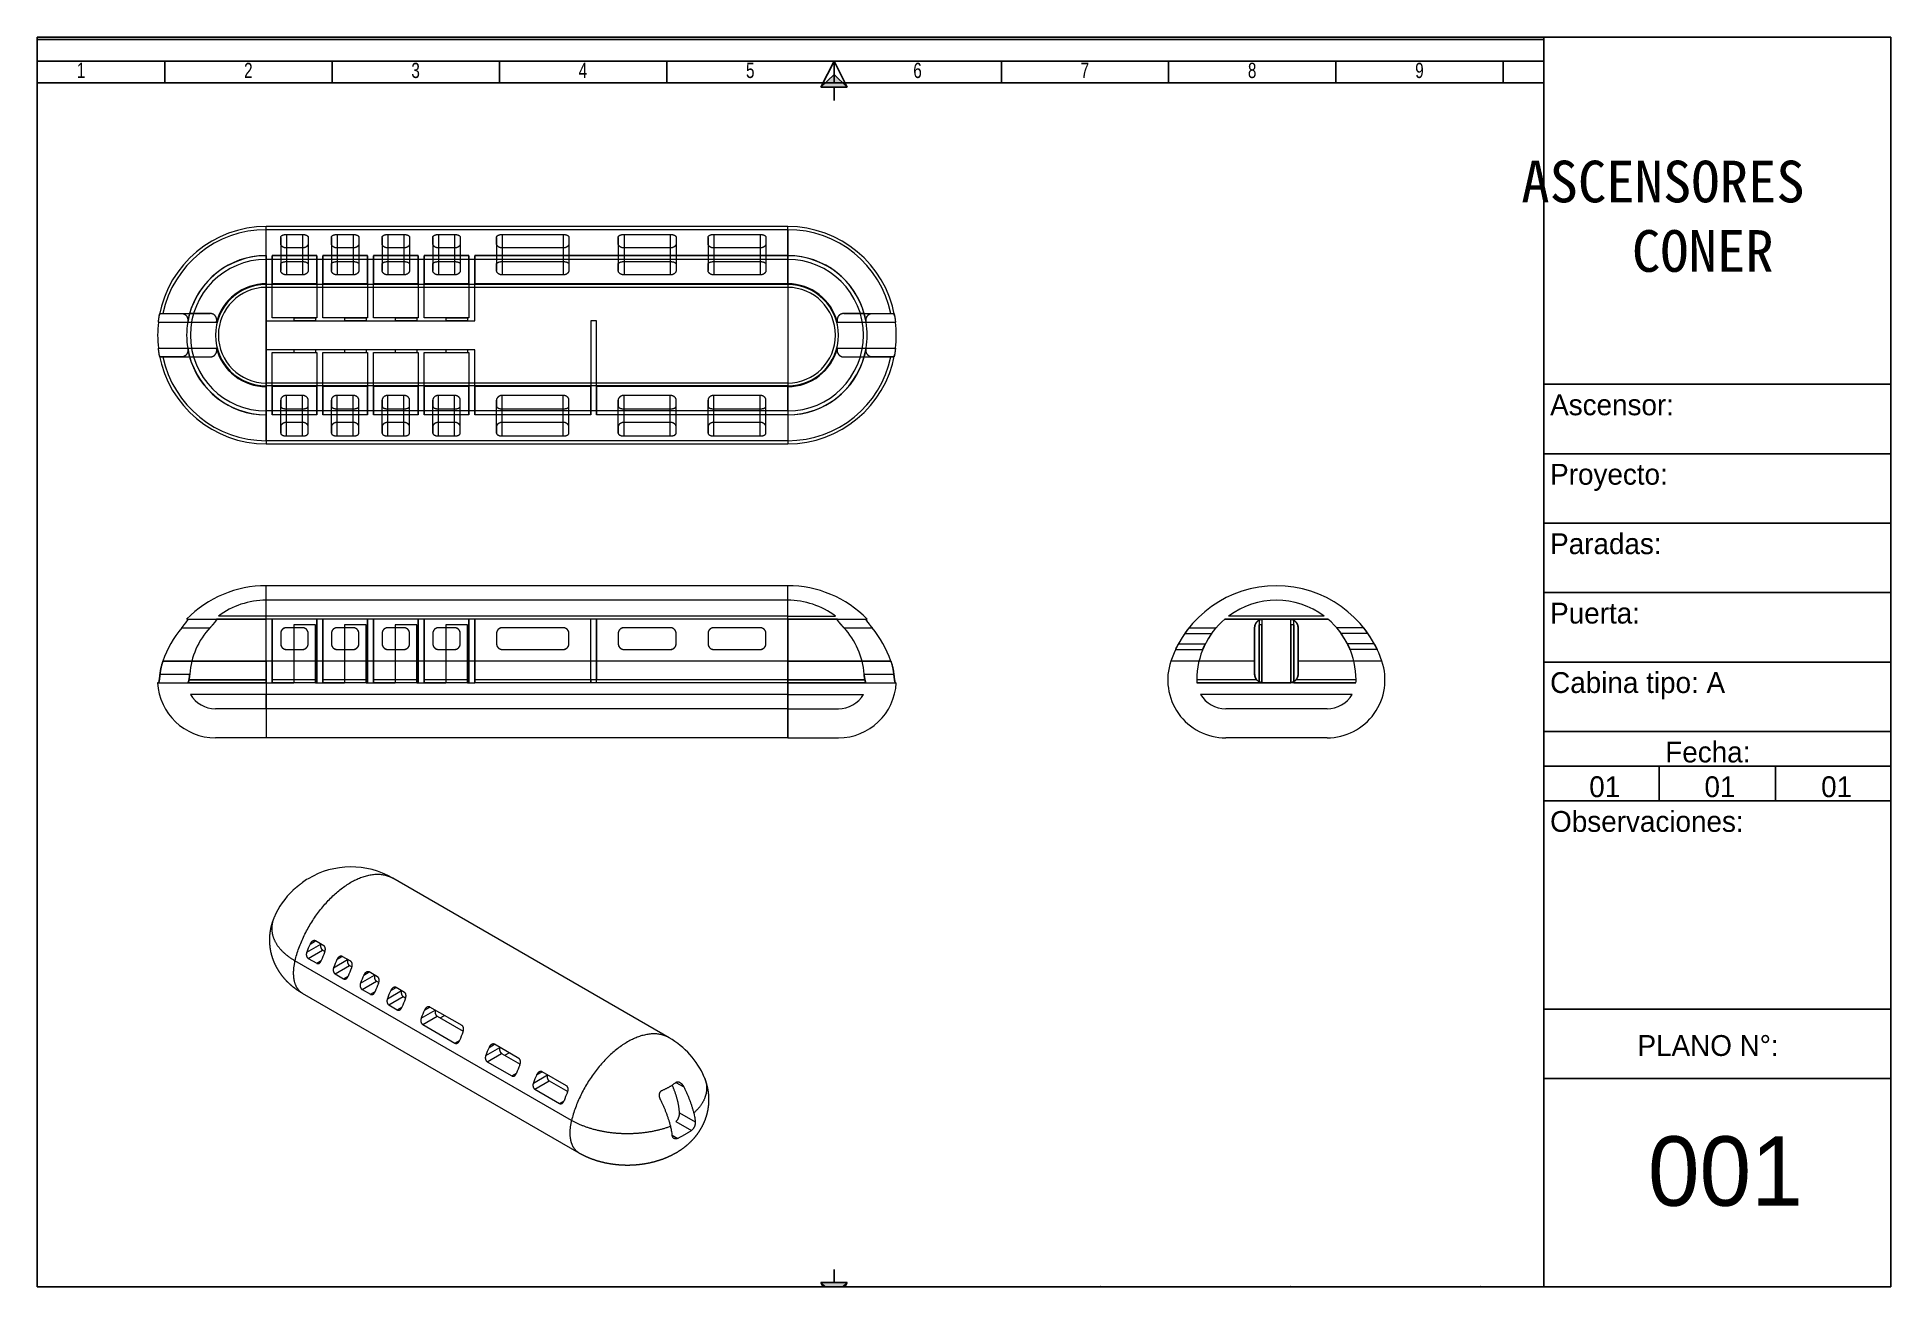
# Paper-space layout 'PLANO_GENERAL' of a CAD drawing. Header units: millimetres. Extents: x 505 to 772, y 22 to 202.
# The model-space entities are those that its viewports show. They can reach past a viewport. Long polylines and large blocks are cut down to what shows.
import ezdxf

# ---------------------------------------------------------------- set-up
doc = ezdxf.new("R2010")
doc.units = ezdxf.units.MM
doc.header["$PDSIZE"] = -1
for name, color, linetype in [('FORMATO', 179, 'Continuous'), ('MODULACIÓN', 6, 'Continuous'), ('MÁRGENES', 1, 'Continuous'), ('RÓTULO', 1, 'Continuous'), ('SLD-0', 179, 'Continuous')]:
    doc.layers.add(name, color=color, linetype=linetype)
doc.layers.add('vg', color=1, linetype='Continuous', plot=False)
doc.styles.add('SLDTEXTSTYLE1', font='TXT', dxfattribs={"width": 0.75})

psp = doc.layouts.new('PLANO_GENERAL')

# ---------------------------------------------------------------- texts
at = {"attachment_point": 1}
for s, width, heights, insert, char_height in [('\\pi-5.5296;{\\f@FangSong|b0|i0|c0|p49;ASCENSORES\\P\\pi6.3276; CONER }', 46.0837, [0], (724.37, 183.77), 6), ('Ascensor:', 49.08, [8.54], (723, 150.11), 3), ('Proyecto:', 49.08, [8.54], (723, 140.11), 3), ('Paradas:', 49.08, [8.54], (723, 130.11), 3), ('Puerta:', 49.08, [8.54], (723, 120.11), 3), ('Cabina tipo: A', 49.08, [8.54], (723, 110.11), 3), ('\\pi17.5;Fecha:', 50, [3.54], (722.08, 100.11), 3), ('\\pi6.55;01', 16.6, [5], (722.08, 95.11), 3), ('\\pi6.55;01', 16.6, [5], (738.68, 95.11), 3), ('\\pi6.55;01', 16.6, [5], (755.48, 95.11), 3), ('Observaciones:', 49.08, [24.3], (723, 90.11), 3), ('\\pi13.5;PLANO N°:', 50, [3.54], (722.08, 57.84), 3), ('\\pi15;001', 50, [16.02], (722.08, 43.26), 10)]:
    psp.add_mtext_dynamic_manual_height_columns(s, width=width, gutter_width=12.5, heights=heights, dxfattribs=dict(at, insert=insert, char_height=char_height))

msp = doc.modelspace()

# ---------------------------------------------------------------- texts
at = {"layer": 'MODULACIÓN', "char_height": 3.5, "attachment_point": 2, "style": 'SLDTEXTSTYLE1'}
for s, insert in [('1', (45.29, 288.34)), ('2', (83.79, 288.34)), ('3', (122.29, 288.34)), ('4', (160.79, 288.34)), ('5', (199.29, 288.34)), ('6', (237.79, 288.34)), ('7', (276.28, 288.34)), ('8', (314.78, 288.34)), ('9', (353.28, 288.34)), ('1', (45.29, 6.34)), ('2', (83.79, 6.34)), ('3', (122.29, 6.34)), ('4', (160.79, 6.34)), ('5', (199.29, 6.34)), ('6', (237.79, 6.34)), ('7', (276.28, 6.34)), ('8', (314.78, 6.34)), ('9', (353.28, 6.34))]:
    msp.add_mtext(s, dxfattribs=dict(at, insert=insert))

# ---------------------------------------------------------------- blocks, each defined once
blk = doc.blocks.new('BORDER')
at = {"layer": 'FORMATO'}
blk.add_line((420, 297), (0, 297), dxfattribs=at)
blk = doc.blocks.new('FLECHACENTR')
at = {"layer": 'MODULACIÓN', "color": 6}
for p, q in [((6, 3), (0, 0)), ((6, -3), (0, 0)), ((6, 3), (3.08, 0)), ((3.08, 0), (6, -3)), ((6, -3), (6, 3)), ((6, 0), (9, 0))]:
    blk.add_line(p, q, dxfattribs=at)
blk = doc.blocks.new('flechacentr_1')
at = {"layer": 'MODULACIÓN', "color": 6}
for p, q in [((8.57, -140.8), (8.57, -137.8)), ((5.57, -140.8), (11.57, -140.8)), ((5.57, -140.8), (8.57, -146.8)), ((8.57, -143.72), (5.57, -140.8)), ((11.57, -140.8), (8.57, -146.8)), ((11.57, -140.8), (8.57, -143.72))]:
    blk.add_line(p, q, dxfattribs=at)

# ---------------------------------------------------------------- hatches: boundary and pattern name
at = {"linetype": 'Continuous'}
for points in [[(218.57, 285.62), (215.57, 282.7), (221.57, 282.7)], [(218.57, 4.78), (215.57, 7.7), (221.57, 7.7)]]:
    msp.add_hatch(color=6, dxfattribs=at).paths.add_polyline_path(points, flags=0)

# ---------------------------------------------------------------- linework, layer by layer
at = {"color": 7, "linetype": 'Continuous', "lineweight": 15}
for p, q in [((207.9, 250.66), (87.9, 250.66)), ((87.9, 237.33), (87.9, 250.66)), ((87.9, 201.38), (87.9, 249.94)), ((207.9, 249.94), (87.9, 249.94)), ((91.24, 246.72), (91.24, 248.17)), ((91.24, 248.17), (91.24, 241.99)), ((92.57, 248.85), (96.24, 248.85)), ((92.57, 248.85), (92.57, 242.6)), ((96.24, 248.85), (96.24, 242.6)), ((97.57, 248.17), (97.57, 246.72)), ((97.57, 248.17), (97.57, 241.99)), ((102.9, 246.72), (102.9, 248.17)), ((102.9, 248.17), (102.9, 241.99)), ((104.24, 248.85), (107.9, 248.85)), ((104.24, 248.85), (104.24, 242.6)), ((107.9, 248.85), (107.9, 242.6)), ((109.24, 248.17), (109.24, 246.72)), ((109.24, 248.17), (109.24, 241.99)), ((114.57, 246.72), (114.57, 248.17)), ((114.57, 248.17), (114.57, 241.99)), ((115.9, 248.85), (119.57, 248.85)), ((115.9, 248.85), (115.9, 242.6)), ((119.57, 248.85), (119.57, 242.6)), ((120.9, 248.17), (120.9, 246.72)), ((120.9, 248.17), (120.9, 241.99)), ((126.24, 246.72), (126.24, 248.17)), ((126.24, 248.17), (126.24, 241.99)), ((127.57, 248.85), (131.24, 248.85)), ((127.57, 248.85), (127.57, 242.6)), ((131.24, 248.85), (131.24, 242.6)), ((132.57, 248.17), (132.57, 246.72)), ((132.57, 248.17), (132.57, 241.99)), ((140.9, 246.72), (140.9, 248.17)), ((140.9, 248.17), (140.9, 241.99)), ((142.24, 248.85), (156.24, 248.85)), ((142.24, 248.85), (142.24, 242.6)), ((156.24, 248.85), (156.24, 242.6)), ((157.57, 248.17), (157.57, 246.72)), ((157.57, 248.17), (157.57, 241.99)), ((168.9, 246.72), (168.9, 248.17)), ((168.9, 248.17), (168.9, 241.99)), ((170.24, 248.85), (180.9, 248.85)), ((170.24, 248.85), (170.24, 242.6)), ((180.9, 248.85), (180.9, 242.6)), ((182.24, 248.17), (182.24, 246.72)), ((182.24, 248.17), (182.24, 241.99)), ((189.57, 246.72), (189.57, 248.17)), ((189.57, 248.17), (189.57, 241.99)), ((190.9, 248.85), (201.57, 248.85)), ((190.9, 248.85), (190.9, 242.6)), ((201.57, 248.85), (201.57, 242.6)), ((202.9, 248.17), (202.9, 246.72)), ((202.9, 248.17), (202.9, 241.99)), ((207.9, 237.33), (207.9, 250.66)), ((207.9, 249.94), (207.9, 201.38)), ((87.9, 243.96), (87.9, 243.99)), ((87.9, 243.99), (87.9, 237.5)), ((87.9, 243.96), (87.9, 228.99)), ((89.24, 243.99), (89.24, 237.5)), ((99.57, 243.99), (89.24, 243.99)), ((89.24, 243.99), (89.24, 243.96)), ((99.57, 243.96), (89.24, 243.96)), ((89.24, 229.66), (89.24, 243.96)), ((91.24, 246.72), (91.24, 240.57)), ((96.24, 245.73), (92.57, 245.73)), ((92.57, 245.73), (92.57, 239.52)), ((96.24, 245.73), (96.24, 239.52)), ((97.57, 246.72), (97.57, 240.57)), ((99.57, 237.5), (99.57, 243.99)), ((99.57, 243.96), (99.57, 243.99)), ((99.57, 243.96), (99.57, 229.66)), ((100.9, 243.99), (100.9, 237.5)), ((100.9, 243.99), (100.9, 243.96)), ((111.24, 243.99), (100.9, 243.99)), ((111.24, 243.96), (100.9, 243.96)), ((100.9, 229.66), (100.9, 243.96)), ((102.9, 246.72), (102.9, 240.57)), ((107.9, 245.73), (104.24, 245.73)), ((104.24, 245.73), (104.24, 239.52)), ((107.9, 245.73), (107.9, 239.52)), ((109.24, 246.72), (109.24, 240.57)), ((111.24, 237.5), (111.24, 243.99)), ((111.24, 243.96), (111.24, 243.99)), ((111.24, 243.96), (111.24, 229.66)), ((112.57, 243.99), (112.57, 237.5)), ((122.9, 243.99), (112.57, 243.99)), ((112.57, 243.99), (112.57, 243.96)), ((122.9, 243.96), (112.57, 243.96)), ((112.57, 229.66), (112.57, 243.96)), ((114.57, 246.72), (114.57, 240.57)), ((119.57, 245.73), (115.9, 245.73)), ((115.9, 245.73), (115.9, 239.52)), ((119.57, 245.73), (119.57, 239.52)), ((120.9, 246.72), (120.9, 240.57)), ((122.9, 237.5), (122.9, 243.99)), ((122.9, 243.96), (122.9, 243.99)), ((122.9, 243.96), (122.9, 229.66)), ((124.24, 243.99), (124.24, 237.5)), ((134.57, 243.99), (124.24, 243.99)), ((124.24, 243.99), (124.24, 243.96)), ((134.57, 243.96), (124.24, 243.96)), ((124.24, 229.66), (124.24, 243.96)), ((126.24, 246.72), (126.24, 240.57)), ((131.24, 245.73), (127.57, 245.73)), ((127.57, 245.73), (127.57, 239.52)), ((131.24, 245.73), (131.24, 239.52)), ((132.57, 246.72), (132.57, 240.57)), ((134.57, 237.5), (134.57, 243.99)), ((134.57, 243.96), (134.57, 243.99)), ((134.57, 243.96), (134.57, 229.66)), ((135.9, 243.99), (135.9, 243.96)), ((207.9, 243.99), (135.9, 243.99)), ((135.9, 243.99), (135.9, 237.5)), ((207.9, 243.96), (135.9, 243.96)), ((135.9, 228.99), (135.9, 243.96)), ((140.9, 246.72), (140.9, 240.57)), ((156.24, 245.73), (142.24, 245.73)), ((142.24, 245.73), (142.24, 239.52)), ((156.24, 245.73), (156.24, 239.52)), ((157.57, 246.72), (157.57, 240.57)), ((168.9, 246.72), (168.9, 240.57)), ((180.9, 245.73), (170.24, 245.73)), ((170.24, 245.73), (170.24, 239.52)), ((180.9, 245.73), (180.9, 239.52)), ((182.24, 246.72), (182.24, 240.57)), ((189.57, 246.72), (189.57, 240.57)), ((201.57, 245.73), (190.9, 245.73)), ((190.9, 245.73), (190.9, 239.52)), ((201.57, 245.73), (201.57, 239.52)), ((202.9, 246.72), (202.9, 240.57)), ((207.9, 243.96), (207.9, 243.99)), ((207.9, 243.99), (207.9, 237.5)), ((87.9, 237.33), (87.9, 243.1)), ((207.9, 243.1), (87.9, 243.1)), ((91.24, 240.57), (91.24, 241.99)), ((92.57, 242.6), (96.24, 242.6)), ((96.24, 239.52), (92.57, 239.52)), ((97.57, 241.99), (97.57, 240.57)), ((102.9, 240.57), (102.9, 241.99)), ((104.24, 242.6), (107.9, 242.6)), ((107.9, 239.52), (104.24, 239.52)), ((109.24, 241.99), (109.24, 240.57)), ((114.57, 240.57), (114.57, 241.99)), ((115.9, 242.6), (119.57, 242.6)), ((119.57, 239.52), (115.9, 239.52)), ((120.9, 241.99), (120.9, 240.57)), ((126.24, 240.57), (126.24, 241.99)), ((127.57, 242.6), (131.24, 242.6)), ((131.24, 239.52), (127.57, 239.52)), ((132.57, 241.99), (132.57, 240.57)), ((140.9, 240.57), (140.9, 241.99)), ((142.24, 242.6), (156.24, 242.6)), ((156.24, 239.52), (142.24, 239.52)), ((157.57, 241.99), (157.57, 240.57)), ((168.9, 240.57), (168.9, 241.99)), ((170.24, 242.6), (180.9, 242.6)), ((180.9, 239.52), (170.24, 239.52)), ((182.24, 241.99), (182.24, 240.57)), ((189.57, 240.57), (189.57, 241.99)), ((190.9, 242.6), (201.57, 242.6)), ((201.57, 239.52), (190.9, 239.52)), ((202.9, 241.99), (202.9, 240.57)), ((207.9, 237.33), (207.9, 243.1)), ((87.9, 237.5), (87.9, 228.99)), ((207.9, 237.33), (87.9, 237.33)), ((87.9, 236.66), (87.9, 214.66)), ((207.9, 236.66), (87.9, 236.66)), ((99.57, 237.5), (89.24, 237.5)), ((89.24, 229.66), (89.24, 237.5)), ((99.57, 237.5), (99.57, 229.66)), ((100.9, 229.66), (100.9, 237.5)), ((111.24, 237.5), (100.9, 237.5)), ((111.24, 237.5), (111.24, 229.66)), ((112.57, 229.66), (112.57, 237.5)), ((122.9, 237.5), (112.57, 237.5)), ((122.9, 237.5), (122.9, 229.66)), ((124.24, 229.66), (124.24, 237.5)), ((134.57, 237.5), (124.24, 237.5)), ((134.57, 237.5), (134.57, 229.66)), ((135.9, 228.99), (135.9, 237.5)), ((207.9, 237.5), (135.9, 237.5)), ((207.9, 236.66), (207.9, 214.66)), ((63.48, 230.66), (70.32, 230.66)), ((64.14, 230.66), (68.47, 230.66)), ((68.47, 230.66), (74.98, 230.66)), ((74.98, 230.66), (70.32, 230.66)), ((225.49, 230.66), (220.83, 230.66)), ((220.83, 230.66), (227.34, 230.66)), ((225.49, 230.66), (232.33, 230.66)), ((227.34, 230.66), (231.66, 230.66)), ((63.1, 228.66), (69.85, 228.66)), ((69.85, 228.66), (76.45, 228.66)), ((87.9, 228.99), (135.9, 228.99)), ((87.9, 228.99), (94.24, 228.99)), ((99.57, 229.66), (89.24, 229.66)), ((94.24, 229.66), (89.24, 229.66)), ((94.24, 229.66), (94.24, 228.99)), ((94.24, 229.66), (99.24, 229.66)), ((99.24, 228.99), (94.24, 228.99)), ((99.24, 229.66), (99.24, 228.99)), ((99.57, 229.66), (99.24, 229.66)), ((99.24, 228.99), (105.9, 228.99)), ((111.24, 229.66), (100.9, 229.66)), ((105.9, 229.66), (100.9, 229.66)), ((105.9, 229.66), (105.9, 228.99)), ((105.9, 229.66), (110.9, 229.66)), ((110.9, 228.99), (105.9, 228.99)), ((110.9, 229.66), (110.9, 228.99)), ((111.24, 229.66), (110.9, 229.66)), ((110.9, 228.99), (117.57, 228.99)), ((122.9, 229.66), (112.57, 229.66)), ((117.57, 229.66), (112.57, 229.66)), ((117.57, 229.66), (117.57, 228.99)), ((117.57, 229.66), (122.57, 229.66)), ((122.57, 228.99), (117.57, 228.99)), ((122.57, 229.66), (122.57, 228.99)), ((122.9, 229.66), (122.57, 229.66)), ((122.57, 228.99), (129.24, 228.99)), ((134.57, 229.66), (124.24, 229.66)), ((129.24, 229.66), (124.24, 229.66)), ((129.24, 229.66), (129.24, 228.99)), ((129.24, 229.66), (134.24, 229.66)), ((134.24, 228.99), (129.24, 228.99)), ((134.24, 229.66), (134.24, 228.99)), ((134.57, 229.66), (134.24, 229.66)), ((134.24, 228.99), (135.9, 228.99)), ((163.9, 228.99), (162.57, 228.99)), ((162.57, 228.99), (162.57, 213.82)), ((162.57, 228.99), (162.57, 207.36)), ((163.9, 213.82), (163.9, 228.99)), ((163.9, 207.36), (163.9, 228.99)), ((219.35, 228.66), (225.95, 228.66)), ((225.96, 228.66), (232.71, 228.66)), ((63.1, 222.66), (69.85, 222.66)), ((69.85, 222.66), (76.45, 222.66)), ((135.9, 222.33), (87.9, 222.33)), ((87.9, 222.33), (87.9, 213.82)), ((94.24, 222.33), (87.9, 222.33)), ((87.9, 222.33), (87.9, 207.36)), ((99.24, 222.33), (94.24, 222.33)), ((94.24, 222.33), (94.24, 221.66)), ((105.9, 222.33), (99.24, 222.33)), ((99.24, 222.33), (99.24, 221.66)), ((110.9, 222.33), (105.9, 222.33)), ((105.9, 222.33), (105.9, 221.66)), ((117.57, 222.33), (110.9, 222.33)), ((110.9, 222.33), (110.9, 221.66)), ((122.57, 222.33), (117.57, 222.33)), ((117.57, 222.33), (117.57, 221.66)), ((129.24, 222.33), (122.57, 222.33)), ((122.57, 222.33), (122.57, 221.66)), ((134.24, 222.33), (129.24, 222.33)), ((129.24, 222.33), (129.24, 221.66)), ((135.9, 222.33), (134.24, 222.33)), ((134.24, 222.33), (134.24, 221.66)), ((135.9, 213.82), (135.9, 222.33)), ((135.9, 207.36), (135.9, 222.33)), ((219.35, 222.66), (225.95, 222.66)), ((225.96, 222.66), (232.71, 222.66)), ((63.48, 220.66), (70.32, 220.66)), ((68.47, 220.66), (64.14, 220.66)), ((68.47, 220.66), (74.98, 220.66)), ((70.32, 220.66), (74.98, 220.66)), ((89.24, 221.66), (94.24, 221.66)), ((89.24, 221.66), (99.57, 221.66)), ((89.24, 213.82), (89.24, 221.66)), ((89.24, 207.36), (89.24, 221.66)), ((94.24, 221.66), (99.24, 221.66)), ((99.24, 221.66), (99.57, 221.66)), ((99.57, 221.66), (99.57, 207.36)), ((99.57, 221.66), (99.57, 213.82)), ((100.9, 221.66), (105.9, 221.66)), ((100.9, 221.66), (111.24, 221.66)), ((100.9, 213.82), (100.9, 221.66)), ((100.9, 207.36), (100.9, 221.66)), ((105.9, 221.66), (110.9, 221.66)), ((110.9, 221.66), (111.24, 221.66)), ((111.24, 221.66), (111.24, 207.36)), ((111.24, 221.66), (111.24, 213.82)), ((112.57, 221.66), (117.57, 221.66)), ((112.57, 221.66), (122.9, 221.66)), ((112.57, 213.82), (112.57, 221.66)), ((112.57, 207.36), (112.57, 221.66)), ((117.57, 221.66), (122.57, 221.66)), ((122.57, 221.66), (122.9, 221.66)), ((122.9, 221.66), (122.9, 207.36)), ((122.9, 221.66), (122.9, 213.82)), ((124.24, 221.66), (129.24, 221.66)), ((124.24, 207.36), (124.24, 221.66)), ((124.24, 221.66), (134.57, 221.66)), ((124.24, 213.82), (124.24, 221.66)), ((129.24, 221.66), (134.24, 221.66)), ((134.24, 221.66), (134.57, 221.66)), ((134.57, 221.66), (134.57, 207.36)), ((134.57, 221.66), (134.57, 213.82)), ((220.83, 220.66), (225.49, 220.66)), ((220.83, 220.66), (227.34, 220.66)), ((225.49, 220.66), (232.33, 220.66)), ((231.66, 220.66), (227.34, 220.66)), ((207.9, 214.66), (87.9, 214.66)), ((207.9, 213.99), (87.9, 213.99)), ((87.9, 213.99), (87.9, 200.66)), ((87.9, 213.99), (87.9, 208.22)), ((87.9, 207.33), (87.9, 213.82)), ((89.24, 213.82), (89.24, 207.33)), ((99.57, 213.82), (89.24, 213.82)), ((99.57, 207.33), (99.57, 213.82)), ((111.24, 213.82), (100.9, 213.82)), ((100.9, 213.82), (100.9, 207.33)), ((111.24, 207.33), (111.24, 213.82)), ((122.9, 213.82), (112.57, 213.82)), ((112.57, 213.82), (112.57, 207.33)), ((122.9, 207.33), (122.9, 213.82)), ((134.57, 213.82), (124.24, 213.82)), ((124.24, 213.82), (124.24, 207.33)), ((134.57, 207.33), (134.57, 213.82)), ((162.57, 213.82), (135.9, 213.82)), ((135.9, 213.82), (135.9, 207.33)), ((162.57, 207.33), (162.57, 213.82)), ((207.9, 213.82), (163.9, 213.82)), ((163.9, 213.82), (163.9, 207.33)), ((207.9, 213.99), (207.9, 200.66)), ((207.9, 208.22), (207.9, 213.99)), ((207.9, 213.82), (207.9, 207.33)), ((91.24, 210.75), (91.24, 209.33)), ((91.24, 204.6), (91.24, 210.75)), ((91.24, 203.15), (91.24, 209.33)), ((96.24, 211.8), (92.57, 211.8)), ((92.57, 205.59), (92.57, 211.8)), ((96.24, 205.59), (96.24, 211.8)), ((97.57, 209.33), (97.57, 210.75)), ((97.57, 204.6), (97.57, 210.75)), ((97.57, 203.15), (97.57, 209.33)), ((102.9, 210.75), (102.9, 209.33)), ((102.9, 204.6), (102.9, 210.75)), ((102.9, 203.15), (102.9, 209.33)), ((107.9, 211.8), (104.24, 211.8)), ((104.24, 205.59), (104.24, 211.8)), ((107.9, 205.59), (107.9, 211.8)), ((109.24, 209.33), (109.24, 210.75)), ((109.24, 204.6), (109.24, 210.75)), ((109.24, 203.15), (109.24, 209.33)), ((114.57, 210.75), (114.57, 209.33)), ((114.57, 204.6), (114.57, 210.75)), ((114.57, 203.15), (114.57, 209.33)), ((119.57, 211.8), (115.9, 211.8)), ((115.9, 205.59), (115.9, 211.8)), ((119.57, 205.59), (119.57, 211.8)), ((120.9, 209.33), (120.9, 210.75)), ((120.9, 204.6), (120.9, 210.75)), ((120.9, 203.15), (120.9, 209.33)), ((126.24, 210.75), (126.24, 209.33)), ((126.24, 204.6), (126.24, 210.75)), ((126.24, 203.15), (126.24, 209.33)), ((131.24, 211.8), (127.57, 211.8)), ((127.57, 205.59), (127.57, 211.8)), ((131.24, 205.59), (131.24, 211.8)), ((132.57, 209.33), (132.57, 210.75)), ((132.57, 204.6), (132.57, 210.75)), ((132.57, 203.15), (132.57, 209.33)), ((140.9, 210.75), (140.9, 209.33)), ((140.9, 204.6), (140.9, 210.75)), ((140.9, 203.15), (140.9, 209.33)), ((156.24, 211.8), (142.24, 211.8)), ((142.24, 205.59), (142.24, 211.8)), ((156.24, 205.59), (156.24, 211.8)), ((157.57, 209.33), (157.57, 210.75)), ((157.57, 204.6), (157.57, 210.75)), ((157.57, 203.15), (157.57, 209.33)), ((168.9, 210.75), (168.9, 209.33)), ((168.9, 204.6), (168.9, 210.75)), ((168.9, 203.15), (168.9, 209.33)), ((180.9, 211.8), (170.24, 211.8)), ((170.24, 205.59), (170.24, 211.8)), ((180.9, 205.59), (180.9, 211.8)), ((182.24, 209.33), (182.24, 210.75)), ((182.24, 204.6), (182.24, 210.75)), ((182.24, 203.15), (182.24, 209.33)), ((189.57, 210.75), (189.57, 209.33)), ((189.57, 204.6), (189.57, 210.75)), ((189.57, 203.15), (189.57, 209.33)), ((201.57, 211.8), (190.9, 211.8)), ((190.9, 205.59), (190.9, 211.8)), ((201.57, 205.59), (201.57, 211.8)), ((202.9, 209.33), (202.9, 210.75)), ((202.9, 204.6), (202.9, 210.75)), ((202.9, 203.15), (202.9, 209.33)), ((207.9, 208.22), (87.9, 208.22)), ((87.9, 207.36), (87.9, 207.33)), ((89.24, 207.36), (89.24, 207.33)), ((99.57, 207.36), (89.24, 207.36)), ((99.57, 207.33), (89.24, 207.33)), ((92.57, 208.72), (96.24, 208.72)), ((92.57, 202.47), (92.57, 208.72)), ((96.24, 205.59), (92.57, 205.59)), ((96.24, 202.47), (96.24, 208.72)), ((99.57, 207.33), (99.57, 207.36)), ((100.9, 207.36), (100.9, 207.33)), ((111.24, 207.36), (100.9, 207.36)), ((111.24, 207.33), (100.9, 207.33)), ((104.24, 208.72), (107.9, 208.72)), ((104.24, 202.47), (104.24, 208.72)), ((107.9, 205.59), (104.24, 205.59)), ((107.9, 202.47), (107.9, 208.72)), ((111.24, 207.33), (111.24, 207.36)), ((112.57, 207.36), (112.57, 207.33)), ((122.9, 207.36), (112.57, 207.36)), ((122.9, 207.33), (112.57, 207.33)), ((115.9, 208.72), (119.57, 208.72)), ((115.9, 202.47), (115.9, 208.72)), ((119.57, 205.59), (115.9, 205.59)), ((119.57, 202.47), (119.57, 208.72)), ((122.9, 207.33), (122.9, 207.36)), ((134.57, 207.36), (124.24, 207.36)), ((124.24, 207.36), (124.24, 207.33)), ((134.57, 207.33), (124.24, 207.33)), ((127.57, 208.72), (131.24, 208.72)), ((127.57, 202.47), (127.57, 208.72)), ((131.24, 205.59), (127.57, 205.59)), ((131.24, 202.47), (131.24, 208.72)), ((134.57, 207.33), (134.57, 207.36)), ((162.57, 207.36), (135.9, 207.36)), ((135.9, 207.36), (135.9, 207.33)), ((162.57, 207.33), (135.9, 207.33)), ((142.24, 208.72), (156.24, 208.72)), ((142.24, 202.47), (142.24, 208.72)), ((156.24, 205.59), (142.24, 205.59)), ((156.24, 202.47), (156.24, 208.72)), ((162.57, 207.33), (162.57, 207.36)), ((163.9, 207.36), (163.9, 207.33)), ((207.9, 207.36), (163.9, 207.36)), ((207.9, 207.33), (163.9, 207.33)), ((170.24, 208.72), (180.9, 208.72)), ((170.24, 202.47), (170.24, 208.72)), ((180.9, 205.59), (170.24, 205.59)), ((180.9, 202.47), (180.9, 208.72)), ((190.9, 208.72), (201.57, 208.72)), ((190.9, 202.47), (190.9, 208.72)), ((201.57, 205.59), (190.9, 205.59)), ((201.57, 202.47), (201.57, 208.72)), ((207.9, 207.33), (207.9, 207.36)), ((207.9, 201.38), (87.9, 201.38)), ((87.9, 200.66), (207.9, 200.66)), ((91.24, 204.6), (91.24, 203.15)), ((92.57, 202.47), (96.24, 202.47)), ((97.57, 203.15), (97.57, 204.6)), ((102.9, 204.6), (102.9, 203.15)), ((104.24, 202.47), (107.9, 202.47)), ((109.24, 203.15), (109.24, 204.6)), ((114.57, 204.6), (114.57, 203.15)), ((115.9, 202.47), (119.57, 202.47)), ((120.9, 203.15), (120.9, 204.6)), ((126.24, 204.6), (126.24, 203.15)), ((127.57, 202.47), (131.24, 202.47)), ((132.57, 203.15), (132.57, 204.6)), ((140.9, 204.6), (140.9, 203.15)), ((142.24, 202.47), (156.24, 202.47)), ((157.57, 203.15), (157.57, 204.6)), ((168.9, 204.6), (168.9, 203.15)), ((170.24, 202.47), (180.9, 202.47)), ((182.24, 203.15), (182.24, 204.6)), ((189.57, 204.6), (189.57, 203.15)), ((190.9, 202.47), (201.57, 202.47)), ((202.9, 203.15), (202.9, 204.6)), ((207.9, 168.01), (87.9, 168.01)), ((87.9, 150.67), (87.9, 168.01)), ((207.9, 150.67), (207.9, 168.01)), ((207.9, 164.68), (87.9, 164.68)), ((87.9, 161.01), (87.9, 164.68)), ((207.9, 161.01), (207.9, 164.68)), ((68.47, 158.35), (74.98, 158.35)), ((69.85, 160.35), (69.61, 160.35)), ((69.85, 160.35), (76.45, 160.35)), ((76.45, 160.35), (87.9, 160.35)), ((87.9, 160.35), (76.45, 160.35)), ((87.9, 161.01), (76.9, 161.01)), ((207.9, 161.01), (87.9, 161.01)), ((87.9, 146.35), (87.9, 160.35)), ((135.9, 160.35), (87.9, 160.35)), ((87.9, 146.35), (87.9, 160.35)), ((87.9, 145.68), (87.9, 160.35)), ((89.24, 160.35), (89.24, 146.35)), ((99.57, 160.35), (89.24, 160.35)), ((89.24, 146.35), (89.24, 160.35)), ((89.24, 160.35), (89.24, 145.68)), ((96.24, 158.35), (92.57, 158.35)), ((94.24, 159.01), (94.24, 145.68)), ((99.24, 159.01), (94.24, 159.01)), ((99.24, 145.68), (99.24, 159.01)), ((99.57, 146.35), (99.57, 160.35)), ((99.57, 160.35), (99.57, 146.35)), ((99.57, 145.68), (99.57, 160.35)), ((111.24, 160.35), (100.9, 160.35)), ((100.9, 160.35), (100.9, 146.35)), ((100.9, 146.35), (100.9, 160.35)), ((100.9, 145.68), (100.9, 160.35)), ((107.9, 158.35), (104.24, 158.35)), ((105.9, 159.01), (105.9, 145.68)), ((110.9, 159.01), (105.9, 159.01)), ((110.9, 145.68), (110.9, 159.01)), ((111.24, 146.35), (111.24, 160.35)), ((111.24, 160.35), (111.24, 146.35)), ((111.24, 145.68), (111.24, 160.35)), ((112.57, 160.35), (112.57, 146.35)), ((122.9, 160.35), (112.57, 160.35)), ((112.57, 146.35), (112.57, 160.35)), ((112.57, 145.68), (112.57, 160.35)), ((119.57, 158.35), (115.9, 158.35)), ((117.57, 159.01), (117.57, 145.68)), ((122.57, 159.01), (117.57, 159.01)), ((122.57, 145.68), (122.57, 159.01)), ((122.9, 146.35), (122.9, 160.35)), ((122.9, 160.35), (122.9, 146.35)), ((122.9, 145.68), (122.9, 160.35)), ((134.57, 160.35), (124.24, 160.35)), ((124.24, 160.35), (124.24, 146.35)), ((124.24, 146.35), (124.24, 160.35)), ((124.24, 145.68), (124.24, 160.35)), ((131.24, 158.35), (127.57, 158.35)), ((129.24, 159.01), (129.24, 145.68)), ((134.24, 159.01), (129.24, 159.01)), ((134.24, 145.68), (134.24, 159.01)), ((134.57, 146.35), (134.57, 160.35)), ((134.57, 160.35), (134.57, 146.35)), ((134.57, 145.68), (134.57, 160.35)), ((162.57, 160.35), (135.9, 160.35)), ((135.9, 160.35), (135.9, 146.35)), ((207.9, 160.35), (135.9, 160.35)), ((135.9, 146.35), (135.9, 160.35)), ((135.9, 145.68), (135.9, 160.35)), ((156.24, 158.35), (142.24, 158.35)), ((162.57, 146.35), (162.57, 160.35)), ((163.9, 160.35), (162.57, 160.35)), ((162.57, 145.68), (162.57, 160.35)), ((163.9, 160.35), (163.9, 146.35)), ((207.9, 160.35), (163.9, 160.35)), ((163.9, 145.68), (163.9, 160.35)), ((180.9, 158.35), (170.24, 158.35)), ((201.57, 158.35), (190.9, 158.35)), ((207.9, 161.01), (218.9, 161.01)), ((207.9, 160.35), (207.9, 146.35)), ((219.35, 160.35), (207.9, 160.35)), ((207.9, 160.35), (219.35, 160.35)), ((207.9, 146.35), (207.9, 160.35)), ((219.35, 160.35), (225.95, 160.35)), ((220.83, 158.35), (227.34, 158.35)), ((225.95, 160.35), (226.2, 160.35)), ((300.29, 158.35), (306.5, 158.35)), ((317.36, 160.35), (308.52, 160.35)), ((317.36, 160.35), (308.52, 160.35)), ((308.52, 160.35), (323.69, 160.35)), ((308.52, 160.35), (317.02, 160.35)), ((316.36, 160.35), (308.52, 160.35)), ((331.36, 161.01), (309.36, 161.01)), ((331.36, 161.01), (309.36, 161.01)), ((315.36, 147.68), (315.36, 158.35)), ((315.36, 158.35), (315.36, 147.68)), ((315.36, 158.35), (315.36, 150.67)), ((315.36, 150.67), (315.36, 158.35)), ((316.36, 160.35), (316.36, 145.68)), ((317.02, 159.01), (316.36, 159.01)), ((316.36, 145.68), (316.36, 159.01)), ((317.02, 160.35), (317.02, 145.68)), ((317.02, 145.68), (317.02, 159.01)), ((323.36, 160.35), (317.36, 160.35)), ((317.36, 160.35), (323.36, 160.35)), ((332.19, 160.35), (323.36, 160.35)), ((332.19, 160.35), (323.36, 160.35)), ((332.19, 160.35), (323.69, 160.35)), ((323.69, 145.68), (323.69, 160.35)), ((323.69, 159.01), (323.69, 145.68)), ((324.36, 159.01), (323.69, 159.01)), ((324.36, 160.35), (332.19, 160.35)), ((324.36, 145.68), (324.36, 160.35)), ((324.36, 159.01), (324.36, 145.68)), ((325.36, 158.35), (325.36, 147.68)), ((325.36, 147.68), (325.36, 158.35)), ((325.36, 150.67), (325.36, 158.35)), ((325.36, 158.35), (325.36, 150.67)), ((340.43, 158.35), (334.22, 158.35)), ((91.24, 157.01), (91.24, 154.68)), ((91.24, 157.01), (91.24, 154.68)), ((91.24, 157.01), (91.24, 154.68)), ((91.24, 157.01), (91.24, 154.68)), ((97.57, 154.68), (97.57, 157.01)), ((97.57, 154.68), (97.57, 157.01)), ((97.57, 154.68), (97.57, 157.01)), ((97.57, 154.68), (97.57, 157.01)), ((102.9, 157.01), (102.9, 154.68)), ((102.9, 157.01), (102.9, 154.68)), ((102.9, 157.01), (102.9, 154.68)), ((102.9, 157.01), (102.9, 154.68)), ((109.24, 154.68), (109.24, 157.01)), ((109.24, 154.68), (109.24, 157.01)), ((109.24, 154.68), (109.24, 157.01)), ((109.24, 154.68), (109.24, 157.01)), ((114.57, 157.01), (114.57, 154.68)), ((114.57, 157.01), (114.57, 154.68)), ((114.57, 157.01), (114.57, 154.68)), ((114.57, 157.01), (114.57, 154.68)), ((120.9, 154.68), (120.9, 157.01)), ((120.9, 154.68), (120.9, 157.01)), ((120.9, 154.68), (120.9, 157.01)), ((120.9, 154.68), (120.9, 157.01)), ((126.24, 157.01), (126.24, 154.68)), ((126.24, 157.01), (126.24, 154.68)), ((126.24, 157.01), (126.24, 154.68)), ((126.24, 157.01), (126.24, 154.68)), ((132.57, 154.68), (132.57, 157.01)), ((132.57, 154.68), (132.57, 157.01)), ((132.57, 154.68), (132.57, 157.01)), ((132.57, 154.68), (132.57, 157.01)), ((140.9, 157.01), (140.9, 154.68)), ((140.9, 157.01), (140.9, 154.68)), ((140.9, 157.01), (140.9, 154.68)), ((140.9, 157.01), (140.9, 154.68)), ((157.57, 154.68), (157.57, 157.01)), ((157.57, 154.68), (157.57, 157.01)), ((157.57, 154.68), (157.57, 157.01)), ((157.57, 154.68), (157.57, 157.01)), ((168.9, 157.01), (168.9, 154.68)), ((168.9, 157.01), (168.9, 154.68)), ((168.9, 157.01), (168.9, 154.68)), ((168.9, 157.01), (168.9, 154.68)), ((182.24, 154.68), (182.24, 157.01)), ((182.24, 154.68), (182.24, 157.01)), ((182.24, 154.68), (182.24, 157.01)), ((182.24, 154.68), (182.24, 157.01)), ((189.57, 157.01), (189.57, 154.68)), ((189.57, 157.01), (189.57, 154.68)), ((189.57, 157.01), (189.57, 154.68)), ((189.57, 157.01), (189.57, 154.68)), ((202.9, 154.68), (202.9, 157.01)), ((202.9, 154.68), (202.9, 157.01)), ((202.9, 154.68), (202.9, 157.01)), ((202.9, 154.68), (202.9, 157.01)), ((297.85, 154.68), (304.03, 154.68)), ((299.29, 157.01), (305.45, 157.01)), ((341.42, 157.01), (335.27, 157.01)), ((342.87, 154.68), (336.69, 154.68)), ((64.14, 150.67), (87.9, 150.67)), ((87.9, 150.67), (64.14, 150.67)), ((207.9, 150.67), (87.9, 150.67)), ((87.9, 150.67), (87.9, 133.01)), ((87.9, 150.67), (87.9, 133.01)), ((92.57, 153.35), (96.24, 153.35)), ((104.24, 153.35), (107.9, 153.35)), ((115.9, 153.35), (119.57, 153.35)), ((127.57, 153.35), (131.24, 153.35)), ((142.24, 153.35), (156.24, 153.35)), ((170.24, 153.35), (180.9, 153.35)), ((190.9, 153.35), (201.57, 153.35)), ((207.9, 150.67), (207.9, 133.01)), ((207.9, 133.01), (207.9, 150.67)), ((207.9, 150.67), (231.66, 150.67)), ((231.66, 150.67), (207.9, 150.67)), ((315.36, 150.67), (296.08, 150.67)), ((315.36, 150.67), (296.08, 150.67)), ((297.17, 153.35), (303.41, 153.35)), ((344.64, 150.67), (325.36, 150.67)), ((344.64, 150.67), (325.36, 150.67)), ((343.55, 153.35), (337.3, 153.35)), ((63.1, 145.68), (62.92, 145.68)), ((63.1, 145.68), (69.85, 145.68)), ((63.48, 147.68), (70.32, 147.68)), ((87.9, 145.68), (69.85, 145.68)), ((69.85, 145.68), (87.9, 145.68)), ((70.13, 146.35), (87.9, 146.35)), ((87.9, 146.35), (70.13, 146.35)), ((87.9, 145.68), (87.9, 146.35)), ((87.9, 145.68), (87.9, 146.35)), ((87.9, 145.68), (94.24, 145.68)), ((99.57, 146.35), (89.24, 146.35)), ((89.24, 146.35), (89.24, 145.68)), ((89.24, 145.68), (89.24, 146.35)), ((99.57, 145.68), (89.24, 145.68)), ((94.24, 145.68), (89.24, 145.68)), ((99.24, 145.68), (105.9, 145.68)), ((99.57, 145.68), (99.24, 145.68)), ((99.57, 145.68), (99.57, 146.35)), ((99.57, 146.35), (99.57, 145.68)), ((111.24, 146.35), (100.9, 146.35)), ((100.9, 146.35), (100.9, 145.68)), ((100.9, 145.68), (100.9, 146.35)), ((111.24, 145.68), (100.9, 145.68)), ((105.9, 145.68), (100.9, 145.68)), ((110.9, 145.68), (117.57, 145.68)), ((111.24, 145.68), (110.9, 145.68)), ((111.24, 145.68), (111.24, 146.35)), ((111.24, 146.35), (111.24, 145.68)), ((122.9, 146.35), (112.57, 146.35)), ((112.57, 146.35), (112.57, 145.68)), ((112.57, 145.68), (112.57, 146.35)), ((122.9, 145.68), (112.57, 145.68)), ((117.57, 145.68), (112.57, 145.68)), ((122.57, 145.68), (129.24, 145.68)), ((122.9, 145.68), (122.57, 145.68)), ((122.9, 145.68), (122.9, 146.35)), ((122.9, 146.35), (122.9, 145.68)), ((134.57, 146.35), (124.24, 146.35)), ((124.24, 146.35), (124.24, 145.68)), ((124.24, 145.68), (124.24, 146.35)), ((134.57, 145.68), (124.24, 145.68)), ((129.24, 145.68), (124.24, 145.68)), ((134.24, 145.68), (135.9, 145.68)), ((134.57, 145.68), (134.24, 145.68)), ((134.57, 145.68), (134.57, 146.35)), ((134.57, 146.35), (134.57, 145.68)), ((162.57, 146.35), (135.9, 146.35)), ((135.9, 145.68), (135.9, 146.35)), ((135.9, 146.35), (135.9, 145.68)), ((207.9, 146.35), (135.9, 146.35)), ((162.57, 145.68), (135.9, 145.68)), ((207.9, 145.68), (135.9, 145.68)), ((162.57, 146.35), (162.57, 145.68)), ((163.9, 145.68), (162.57, 145.68)), ((207.9, 146.35), (163.9, 146.35)), ((163.9, 145.68), (163.9, 146.35)), ((207.9, 145.68), (163.9, 145.68)), ((225.68, 146.35), (207.9, 146.35)), ((207.9, 146.35), (207.9, 145.68)), ((207.9, 145.68), (207.9, 146.35)), ((207.9, 146.35), (225.68, 146.35)), ((225.96, 145.68), (207.9, 145.68)), ((207.9, 145.68), (225.96, 145.68)), ((225.49, 147.68), (232.33, 147.68)), ((225.96, 145.68), (232.71, 145.68)), ((232.71, 145.68), (232.89, 145.68)), ((315.87, 146.35), (302.02, 146.35)), ((315.87, 146.35), (302.02, 146.35)), ((317.36, 145.68), (302.06, 145.68)), ((317.36, 145.68), (302.06, 145.68)), ((323.69, 145.68), (302.06, 145.68)), ((302.06, 145.68), (317.02, 145.68)), ((316.36, 145.68), (302.06, 145.68)), ((317.02, 145.68), (316.36, 145.68)), ((317.36, 145.68), (323.36, 145.68)), ((323.36, 145.68), (317.36, 145.68)), ((338.66, 145.68), (323.36, 145.68)), ((338.66, 145.68), (323.36, 145.68)), ((338.66, 145.68), (323.69, 145.68)), ((324.36, 145.68), (323.69, 145.68)), ((324.36, 145.68), (338.66, 145.68)), ((338.69, 146.35), (324.85, 146.35)), ((338.69, 146.35), (324.85, 146.35)), ((87.9, 143.01), (70.46, 143.01)), ((207.9, 143.01), (87.9, 143.01)), ((87.9, 139.68), (87.9, 143.01)), ((87.9, 139.68), (87.9, 143.01)), ((207.9, 143.01), (207.9, 139.68)), ((207.9, 139.68), (207.9, 143.01)), ((207.9, 143.01), (225.34, 143.01)), ((337.8, 143.01), (302.92, 143.01)), ((337.8, 143.01), (302.92, 143.01)), ((87.9, 139.68), (76.24, 139.68)), ((207.9, 139.68), (87.9, 139.68)), ((207.9, 139.68), (219.57, 139.68)), ((332.02, 139.68), (308.69, 139.68)), ((332.02, 139.68), (308.69, 139.68)), ((87.9, 133.01), (76.24, 133.01)), ((207.9, 133.01), (87.9, 133.01)), ((207.9, 133.01), (219.57, 133.01)), ((332.02, 133.01), (308.69, 133.01)), ((332.02, 133.01), (308.69, 133.01)), ((180.66, 63.99), (117.02, 100.73)), ((101.17, 85.16), (99.23, 86.28)), ((158.16, 44.98), (94.52, 81.72)), ((97.57, 82.27), (100.88, 84.18)), ((97.57, 82.27), (99.52, 81.14)), ((100.88, 84.18), (101.44, 83.86)), ((107.36, 81.59), (105.41, 82.71)), ((103.76, 78.69), (107.07, 80.61)), ((103.76, 78.69), (105.7, 77.57)), ((107.07, 80.61), (107.62, 80.29)), ((109.95, 75.12), (113.26, 77.03)), ((113.55, 78.02), (111.6, 79.14)), ((113.26, 77.03), (113.81, 76.72)), ((96.21, 74.28), (159.85, 37.54)), ((109.95, 75.12), (111.89, 74)), ((116.13, 71.55), (119.45, 73.46)), ((119.73, 74.45), (117.79, 75.57)), ((119.45, 73.46), (120, 73.14)), ((116.13, 71.55), (118.08, 70.43)), ((123.91, 67.06), (127.22, 68.97)), ((132.99, 66.79), (125.57, 71.08)), ((127.22, 68.97), (133.26, 65.49)), ((127.93, 68.56), (128.93, 69.14)), ((123.91, 67.06), (131.34, 62.77)), ((138.76, 58.49), (142.07, 60.4)), ((146.07, 59.24), (140.42, 62.51)), ((142.07, 60.4), (146.34, 57.94)), ((142.78, 59.99), (143.78, 60.57)), ((138.76, 58.49), (144.42, 55.22)), ((157.03, 52.91), (151.38, 56.18)), ((149.72, 52.16), (153.03, 54.07)), ((149.72, 52.16), (155.38, 48.9)), ((153.03, 54.07), (157.3, 51.61)), ((182.2, 44.75), (185.78, 42.69)), ((183.01, 46.73), (186.64, 44.64))]:
    msp.add_line(p, q, dxfattribs=at)
at = {"color": 8, "linetype": 'Continuous', "lineweight": 15}
for p, q in [((97.23, 83.7), (100.47, 85.57)), ((97.99, 85.57), (99.23, 86.28)), ((99.52, 81.14), (100.59, 81.76)), ((103.41, 80.13), (106.65, 82)), ((104.18, 82), (105.41, 82.71)), ((105.7, 77.57), (106.77, 78.19)), ((109.6, 76.56), (112.84, 78.43)), ((110.37, 78.43), (111.6, 79.14)), ((111.89, 74), (112.96, 74.62)), ((115.79, 72.98), (119.03, 74.85)), ((116.55, 74.86), (117.79, 75.57)), ((118.08, 70.43), (119.15, 71.04)), ((123.57, 68.49), (126.8, 70.36)), ((124.33, 70.37), (125.57, 71.08)), ((131.34, 62.77), (132.4, 63.39)), ((138.42, 59.92), (141.65, 61.79)), ((139.18, 61.79), (140.42, 62.51)), ((144.42, 55.22), (145.49, 55.84)), ((149.38, 53.59), (152.61, 55.46)), ((150.14, 55.47), (151.38, 56.18)), ((182.2, 53.74), (184, 52.7)), ((155.38, 48.9), (156.45, 49.51)), ((181.34, 41.58), (182.6, 40.85))]:
    msp.add_line(p, q, dxfattribs=at)
at = {"color": 8, "linetype": 'Continuous', "lineweight": 15, "flags": 128}
for points in [[(94.52, 81.72), (94.61, 82.08), (94.71, 82.44), (94.82, 82.81), (94.93, 83.17), (95.04, 83.53), (95.17, 83.9), (95.29, 84.26), (95.42, 84.62), (95.56, 84.99), (95.7, 85.35), (95.85, 85.71), (96, 86.07), (96.15, 86.43), (96.32, 86.79), (96.48, 87.15), (96.65, 87.51), (96.83, 87.86), (97.01, 88.22), (97.19, 88.57), (97.38, 88.92), (97.57, 89.27), (97.77, 89.61), (97.97, 89.96), (98.17, 90.3), (98.38, 90.63), (98.6, 90.97), (98.81, 91.3), (99.03, 91.63), (99.26, 91.96), (99.48, 92.28), (99.71, 92.6), (99.95, 92.92), (100.19, 93.23), (100.43, 93.54), (100.67, 93.84), (100.92, 94.14), (101.16, 94.44), (101.42, 94.73), (101.67, 95.01), (101.93, 95.29), (102.19, 95.57), (102.45, 95.84), (102.71, 96.11), (102.97, 96.37), (103.24, 96.63), (103.51, 96.88), (103.78, 97.13), (104.05, 97.37), (104.33, 97.6), (104.6, 97.83), (104.88, 98.05), (105.15, 98.27), (105.43, 98.48), (105.71, 98.68), (105.99, 98.88), (106.27, 99.07), (106.55, 99.26), (106.83, 99.44), (107.11, 99.61), (107.4, 99.78), (107.68, 99.94), (107.96, 100.09), (108.24, 100.23), (108.52, 100.37), (108.8, 100.5), (109.08, 100.63), (109.36, 100.75), (109.64, 100.86), (109.91, 100.96), (110.19, 101.05), (110.47, 101.14), (110.74, 101.22), (111.01, 101.3), (111.28, 101.37), (111.55, 101.42), (111.82, 101.48), (112.08, 101.52), (112.35, 101.56), (112.61, 101.59), (112.87, 101.61), (113.12, 101.62), (113.38, 101.63), (113.63, 101.63), (113.88, 101.62), (114.12, 101.61), (114.37, 101.58), (114.61, 101.55), (114.84, 101.51), (115.08, 101.47), (115.31, 101.42), (115.53, 101.36), (115.76, 101.29), (115.98, 101.21), (116.2, 101.13), (116.41, 101.04), (116.62, 100.94), (116.82, 100.84), (117.02, 100.73)], [(89.73, 91.7), (89.7, 91.63), (89.65, 91.51), (89.6, 91.39), (89.56, 91.28), (89.52, 91.16), (89.48, 91.04), (89.45, 90.92), (89.41, 90.81), (89.38, 90.69), (89.35, 90.57), (89.33, 90.45), (89.3, 90.33), (89.28, 90.21), (89.26, 90.09), (89.24, 89.98), (89.23, 89.86), (89.21, 89.74), (89.2, 89.62), (89.2, 89.5), (89.19, 89.38), (89.19, 89.26), (89.19, 89.14), (89.19, 89.02), (89.19, 88.9), (89.2, 88.78), (89.21, 88.66), (89.22, 88.54), (89.23, 88.42), (89.25, 88.31), (89.26, 88.19), (89.28, 88.07), (89.31, 87.95), (89.33, 87.83), (89.36, 87.71), (89.39, 87.59), (89.42, 87.48), (89.45, 87.36), (89.49, 87.24), (89.53, 87.12), (89.57, 87.01), (89.61, 86.89), (89.66, 86.77), (89.71, 86.66), (89.76, 86.54), (89.81, 86.43), (89.87, 86.31), (89.92, 86.2), (89.98, 86.08), (90.04, 85.97), (90.11, 85.85), (90.17, 85.74), (90.24, 85.63), (90.31, 85.52), (90.39, 85.4), (90.46, 85.29), (90.54, 85.18), (90.62, 85.07), (90.7, 84.96), (90.78, 84.85), (90.87, 84.74), (90.96, 84.64), (91.05, 84.53), (91.14, 84.42), (91.23, 84.31), (91.33, 84.21), (91.43, 84.1), (91.53, 84), (91.63, 83.9), (91.74, 83.79), (91.84, 83.69), (91.95, 83.59), (92.06, 83.49), (92.17, 83.39), (92.29, 83.29), (92.4, 83.19), (92.52, 83.09), (92.64, 82.99), (92.77, 82.9), (92.89, 82.8), (93.02, 82.71), (93.14, 82.61), (93.27, 82.52), (93.4, 82.43), (93.54, 82.34), (93.67, 82.25), (93.81, 82.16), (93.95, 82.07), (94.09, 81.98), (94.23, 81.89), (94.37, 81.81), (94.52, 81.72)], [(94.52, 81.72), (94.48, 81.58), (94.45, 81.44), (94.42, 81.29), (94.39, 81.15), (94.36, 81.01), (94.33, 80.87), (94.31, 80.73), (94.28, 80.59), (94.26, 80.45), (94.24, 80.31), (94.22, 80.17), (94.21, 80.03), (94.19, 79.9), (94.18, 79.76), (94.17, 79.63), (94.16, 79.49), (94.15, 79.36), (94.14, 79.23), (94.14, 79.09), (94.14, 78.96), (94.14, 78.83), (94.14, 78.71), (94.14, 78.58), (94.15, 78.45), (94.15, 78.33), (94.16, 78.2), (94.17, 78.08), (94.18, 77.96), (94.2, 77.84), (94.21, 77.72), (94.23, 77.6), (94.25, 77.48), (94.27, 77.37), (94.29, 77.25), (94.31, 77.14), (94.34, 77.03), (94.37, 76.92), (94.4, 76.81), (94.43, 76.71), (94.46, 76.6), (94.5, 76.5), (94.53, 76.4), (94.57, 76.3), (94.61, 76.2), (94.65, 76.1), (94.69, 76.01), (94.74, 75.91), (94.78, 75.82), (94.83, 75.73), (94.88, 75.64), (94.93, 75.56), (94.98, 75.47), (95.04, 75.39), (95.09, 75.31), (95.15, 75.23), (95.21, 75.15), (95.27, 75.08), (95.33, 75.01), (95.39, 74.94), (95.45, 74.87), (95.52, 74.8), (95.59, 74.74), (95.66, 74.67), (95.73, 74.61), (95.8, 74.56), (95.87, 74.5), (95.95, 74.44), (96.02, 74.39), (96.1, 74.34), (96.18, 74.3), (96.21, 74.28)], [(180.66, 63.99), (180.46, 64.1), (180.26, 64.21), (180.05, 64.3), (179.84, 64.39), (179.62, 64.47), (179.4, 64.55), (179.17, 64.62), (178.95, 64.68), (178.72, 64.73), (178.48, 64.78), (178.25, 64.81), (178.01, 64.84), (177.76, 64.87), (177.52, 64.88), (177.27, 64.89), (177.02, 64.89), (176.76, 64.89), (176.51, 64.87), (176.25, 64.85), (175.99, 64.82), (175.72, 64.78), (175.46, 64.74), (175.19, 64.69), (174.92, 64.63), (174.65, 64.56), (174.38, 64.49), (174.1, 64.41), (173.83, 64.32), (173.55, 64.22), (173.28, 64.12), (173, 64.01), (172.72, 63.89), (172.44, 63.77), (172.16, 63.63), (171.88, 63.49), (171.6, 63.35), (171.32, 63.2), (171.04, 63.04), (170.75, 62.87), (170.47, 62.7), (170.19, 62.52), (169.91, 62.34), (169.63, 62.14), (169.35, 61.95), (169.07, 61.74), (168.79, 61.53), (168.52, 61.31), (168.24, 61.09), (167.97, 60.86), (167.69, 60.63), (167.42, 60.39), (167.15, 60.14), (166.88, 59.89), (166.61, 59.63), (166.35, 59.37), (166.09, 59.1), (165.83, 58.83), (165.57, 58.56), (165.31, 58.27), (165.06, 57.99), (164.8, 57.7), (164.56, 57.4), (164.31, 57.1), (164.07, 56.8), (163.83, 56.49), (163.59, 56.18), (163.35, 55.86), (163.12, 55.54), (162.9, 55.22), (162.67, 54.89), (162.45, 54.56), (162.24, 54.23), (162.02, 53.9), (161.81, 53.56), (161.61, 53.22), (161.41, 52.87), (161.21, 52.53), (161.02, 52.18), (160.83, 51.83), (160.65, 51.48), (160.47, 51.12), (160.29, 50.77), (160.12, 50.41), (159.96, 50.05), (159.79, 49.69), (159.64, 49.33), (159.49, 48.97), (159.34, 48.61), (159.2, 48.25), (159.06, 47.88), (158.93, 47.52), (158.8, 47.16), (158.68, 46.79), (158.57, 46.43), (158.46, 46.07), (158.35, 45.71), (158.25, 45.34), (158.16, 44.98)], [(188.7, 54.97), (188.72, 54.92), (188.77, 54.8), (188.82, 54.68), (188.86, 54.57), (188.9, 54.45), (188.94, 54.33), (188.98, 54.22), (189.01, 54.1), (189.04, 53.98), (189.07, 53.86), (189.1, 53.74), (189.12, 53.62), (189.15, 53.51), (189.17, 53.39), (189.19, 53.27), (189.2, 53.15), (189.21, 53.03), (189.23, 52.91), (189.23, 52.79), (189.24, 52.67), (189.24, 52.55), (189.25, 52.43), (189.24, 52.31), (189.24, 52.19), (189.24, 52.07), (189.23, 51.96), (189.22, 51.84), (189.2, 51.72), (189.19, 51.6), (189.17, 51.48), (189.15, 51.36), (189.13, 51.24), (189.11, 51.12), (189.08, 51), (189.05, 50.89), (189.02, 50.77), (188.99, 50.65), (188.95, 50.53), (188.91, 50.41), (188.87, 50.3), (188.83, 50.18), (188.78, 50.06), (188.74, 49.95), (188.69, 49.83), (188.63, 49.72), (188.58, 49.6), (188.52, 49.49), (188.46, 49.37), (188.4, 49.26), (188.34, 49.14), (188.27, 49.03), (188.21, 48.92), (188.14, 48.81), (188.06, 48.69), (187.99, 48.58), (187.91, 48.47), (187.83, 48.36), (187.75, 48.25), (187.67, 48.14), (187.59, 48.03), (187.5, 47.92), (187.41, 47.82), (187.32, 47.71), (187.22, 47.6), (187.13, 47.5), (187.03, 47.39), (186.93, 47.29), (186.83, 47.18), (186.72, 47.08), (186.62, 46.98), (186.51, 46.88), (186.4, 46.77), (186.29, 46.67)], [(158.16, 44.98), (158.12, 44.84), (158.09, 44.7), (158.06, 44.56), (158.03, 44.41), (158, 44.27), (157.97, 44.13), (157.95, 43.99), (157.92, 43.85), (157.9, 43.71), (157.88, 43.57), (157.86, 43.43), (157.85, 43.3), (157.83, 43.16), (157.82, 43.02), (157.81, 42.89), (157.8, 42.75), (157.79, 42.62), (157.78, 42.49), (157.78, 42.36), (157.78, 42.23), (157.78, 42.1), (157.78, 41.97), (157.78, 41.84), (157.79, 41.71), (157.79, 41.59), (157.8, 41.46), (157.81, 41.34), (157.82, 41.22), (157.84, 41.1), (157.85, 40.98), (157.87, 40.86), (157.89, 40.74), (157.91, 40.63), (157.93, 40.51), (157.95, 40.4), (157.98, 40.29), (158.01, 40.18), (158.04, 40.07), (158.07, 39.97), (158.1, 39.86), (158.13, 39.76), (158.17, 39.66), (158.21, 39.56), (158.25, 39.46), (158.29, 39.36), (158.33, 39.27), (158.38, 39.17), (158.42, 39.08), (158.47, 38.99), (158.52, 38.9), (158.57, 38.82), (158.62, 38.73), (158.67, 38.65), (158.73, 38.57), (158.79, 38.49), (158.85, 38.42), (158.91, 38.34), (158.97, 38.27), (159.03, 38.2), (159.09, 38.13), (159.16, 38.06), (159.23, 38), (159.3, 37.94), (159.37, 37.88), (159.44, 37.82), (159.51, 37.76), (159.58, 37.71), (159.66, 37.65), (159.74, 37.6), (159.81, 37.56), (159.85, 37.54)]]:
    msp.add_lwpolyline(points, dxfattribs=at)
at = {"color": 7, "linetype": 'Continuous', "lineweight": 15, "flags": 128}
for points in [[(179.02, 51.9), (179.14, 51.95), (179.27, 52.01), (179.39, 52.06), (179.52, 52.11), (179.64, 52.17), (179.76, 52.23), (179.88, 52.29), (180, 52.34), (180.11, 52.4), (180.23, 52.46), (180.35, 52.52), (180.46, 52.58), (180.57, 52.65), (180.68, 52.71), (180.79, 52.77), (180.9, 52.84), (181.01, 52.9), (181.12, 52.97), (181.22, 53.03), (181.33, 53.1), (181.43, 53.17), (181.53, 53.24), (181.63, 53.31), (181.73, 53.38), (181.82, 53.45), (181.92, 53.52), (182.01, 53.59), (182.11, 53.66), (182.2, 53.74)], [(183.01, 46.73), (183.01, 46.86), (183, 46.99), (182.98, 47.12), (182.97, 47.26), (182.96, 47.39), (182.94, 47.52), (182.93, 47.65), (182.91, 47.79), (182.89, 47.92), (182.87, 48.06), (182.85, 48.19), (182.83, 48.33), (182.8, 48.46), (182.78, 48.6), (182.75, 48.74), (182.72, 48.87), (182.7, 49.01), (182.67, 49.15), (182.63, 49.29), (182.6, 49.42), (182.57, 49.56), (182.53, 49.7), (182.5, 49.84), (182.46, 49.98), (182.42, 50.12), (182.38, 50.26), (182.34, 50.4), (182.3, 50.54), (182.26, 50.68), (182.21, 50.82), (182.17, 50.96), (182.12, 51.1), (182.08, 51.24), (182.03, 51.38), (181.98, 51.52), (181.93, 51.66), (181.88, 51.8), (181.82, 51.94), (181.77, 52.08), (181.71, 52.22), (181.66, 52.36), (181.6, 52.49), (181.54, 52.63), (181.48, 52.77), (181.42, 52.91), (181.36, 53.05), (181.33, 53.11)], [(184, 52.7), (184.08, 52.53), (184.16, 52.37), (184.24, 52.2), (184.32, 52.04), (184.4, 51.87), (184.47, 51.71), (184.55, 51.54), (184.63, 51.37), (184.7, 51.21), (184.77, 51.04), (184.85, 50.87), (184.92, 50.71), (184.99, 50.54), (185.06, 50.37), (185.12, 50.2), (185.19, 50.04), (185.26, 49.87), (185.32, 49.7), (185.38, 49.53), (185.45, 49.36), (185.51, 49.19), (185.57, 49.03), (185.63, 48.86), (185.68, 48.69), (185.74, 48.52), (185.8, 48.35), (185.85, 48.18), (185.9, 48.02), (185.96, 47.85), (186.01, 47.68), (186.06, 47.51), (186.11, 47.34), (186.15, 47.18), (186.2, 47.01), (186.24, 46.84), (186.29, 46.67)], [(180.98, 43.61), (180.94, 43.78), (180.9, 43.95), (180.85, 44.11), (180.8, 44.28), (180.75, 44.45), (180.7, 44.62), (180.65, 44.79), (180.6, 44.95), (180.55, 45.12), (180.49, 45.29), (180.44, 45.46), (180.38, 45.63), (180.32, 45.8), (180.26, 45.96), (180.2, 46.13), (180.14, 46.3), (180.08, 46.47), (180.02, 46.64), (179.95, 46.81), (179.89, 46.97), (179.82, 47.14), (179.75, 47.31), (179.68, 47.48), (179.61, 47.65), (179.54, 47.81), (179.47, 47.98), (179.4, 48.15), (179.32, 48.31), (179.25, 48.48), (179.17, 48.65), (179.09, 48.81), (179.02, 48.98), (178.94, 49.14), (178.86, 49.31), (178.77, 49.47), (178.69, 49.64)], [(180.98, 43.61), (180.81, 43.55), (180.63, 43.48), (180.46, 43.42), (180.28, 43.36), (180.1, 43.3), (179.92, 43.24), (179.74, 43.18), (179.56, 43.13), (179.38, 43.07), (179.19, 43.02), (179.01, 42.97), (178.82, 42.91), (178.63, 42.86), (178.44, 42.81), (178.25, 42.77), (178.06, 42.72), (177.87, 42.67), (177.68, 42.63), (177.49, 42.59), (177.29, 42.55), (177.1, 42.51), (176.9, 42.47), (176.71, 42.43), (176.51, 42.39), (176.31, 42.36), (176.11, 42.32), (175.91, 42.29), (175.71, 42.26), (175.51, 42.23), (175.31, 42.2), (175.11, 42.17), (174.91, 42.15), (174.71, 42.12), (174.5, 42.1), (174.3, 42.08), (174.1, 42.06), (173.89, 42.04), (173.69, 42.02), (173.48, 42), (173.28, 41.99), (173.07, 41.97), (172.87, 41.96), (172.66, 41.95), (172.46, 41.94), (172.25, 41.93), (172.04, 41.92), (171.84, 41.92), (171.63, 41.91), (171.42, 41.91), (171.22, 41.91), (171.01, 41.91), (170.8, 41.91), (170.6, 41.91), (170.39, 41.91), (170.18, 41.92), (169.98, 41.92), (169.77, 41.93), (169.56, 41.94), (169.36, 41.95), (169.15, 41.96), (168.94, 41.98), (168.74, 41.99), (168.53, 42.01), (168.33, 42.02), (168.13, 42.04), (167.92, 42.06), (167.72, 42.08), (167.51, 42.1), (167.31, 42.13), (167.11, 42.15), (166.91, 42.18), (166.71, 42.21), (166.51, 42.24), (166.31, 42.27), (166.11, 42.3), (165.91, 42.33), (165.71, 42.37), (165.51, 42.4), (165.31, 42.44), (165.12, 42.48), (164.92, 42.52), (164.73, 42.56), (164.54, 42.6), (164.34, 42.64), (164.15, 42.69), (163.96, 42.73), (163.77, 42.78), (163.58, 42.83), (163.39, 42.88), (163.2, 42.93), (163.02, 42.98), (162.83, 43.03), (162.65, 43.09), (162.47, 43.14), (162.28, 43.2), (162.1, 43.26), (161.92, 43.32), (161.74, 43.38), (161.57, 43.44), (161.39, 43.5), (161.22, 43.56), (161.04, 43.63), (160.87, 43.7), (160.7, 43.76), (160.53, 43.83), (160.36, 43.9), (160.19, 43.97), (160.03, 44.04), (159.86, 44.12), (159.7, 44.19), (159.54, 44.26), (159.38, 44.34), (159.22, 44.42), (159.07, 44.5), (158.91, 44.57), (158.76, 44.65), (158.61, 44.74), (158.46, 44.82), (158.31, 44.9), (158.16, 44.98)], [(185.78, 42.69), (185.66, 42.6), (185.55, 42.52), (185.43, 42.43), (185.3, 42.35), (185.18, 42.27), (185.06, 42.19), (184.93, 42.11), (184.81, 42.03), (184.68, 41.95), (184.55, 41.87), (184.42, 41.79), (184.29, 41.71), (184.15, 41.64), (184.02, 41.56), (183.88, 41.49), (183.74, 41.41), (183.6, 41.34), (183.46, 41.27), (183.32, 41.19), (183.18, 41.12), (183.04, 41.05), (182.89, 40.98), (182.75, 40.92), (182.6, 40.85)]]:
    msp.add_lwpolyline(points, dxfattribs=at)
at = {"color": 7, "linetype": 'Continuous', "lineweight": 15}
for centre, radius, start, end in [((87.9, 225.66), 25, 90, 169.6529), ((87.9, 225.66), 24.28, 90, 168.1156), ((207.9, 225.66), 25, 10.3474, 90), ((207.9, 225.66), 24.28, 11.8844, 90), ((87.9, 225.66), 18.3, 90, 170.5646), ((87.9, 225.66), 18.33, 90, 165.8212), ((207.9, 225.66), 18.33, 14.1788, 90), ((207.9, 225.66), 18.3, 9.4354, 90), ((87.9, 225.66), 17.44, 90, 270), ((207.9, 225.66), 17.44, 270, 90), ((87.9, 225.66), 11.67, 90, 270), ((87.9, 225.66), 11.67, 90, 270), ((87.9, 225.66), 11.84, 90, 165.3185), ((87.9, 225.66), 11, 90, 270), ((207.9, 225.66), 11.84, 14.6815, 90), ((207.9, 225.66), 11.67, 270, 90), ((207.9, 225.66), 11.67, 270, 90), ((207.9, 225.66), 11, 270, 90), ((87.9, 225.66), 24.98, 173.1033, 186.8967), ((87.9, 225.66), 18.3, 170.5631, 189.4369), ((207.9, 225.66), 18.3, 350.5631, 9.4369), ((207.9, 225.66), 24.98, 353.1033, 6.8967), ((87.9, 225.66), 18.3, 189.4354, 270), ((87.9, 225.66), 11.84, 194.6815, 270), ((207.9, 225.66), 11.84, 270, 345.3185), ((207.9, 225.66), 18.3, 270, 350.5646), ((87.9, 225.66), 25, 190.3474, 270), ((87.9, 225.66), 24.28, 191.8844, 270), ((87.9, 225.66), 18.33, 194.1788, 270), ((207.9, 225.66), 25, 270, 349.6529), ((207.9, 225.66), 18.33, 270, 345.8212), ((207.9, 225.66), 24.28, 270, 348.1156), ((87.9, 142.35), 25.67, 90, 135.4687), ((207.9, 142.35), 25.67, 44.5313, 90), ((320.36, 142.35), 25.67, 18.9246, 161.0754), ((320.36, 142.35), 25.67, 18.9246, 161.0754), ((87.9, 146.35), 18.33, 90, 126.8699), ((207.9, 146.35), 18.33, 53.1301, 90), ((320.36, 146.35), 18.33, 53.1301, 126.8699), ((320.36, 146.35), 18.33, 53.1301, 126.8699), ((87.9, 142.35), 25.17, 140.539, 160.6912), ((87.9, 142.35), 25.17, 140.539, 160.6912), ((87.9, 146.35), 17.64, 137.1301, 175.6647), ((87.9, 146.35), 17.64, 137.1301, 175.6647), ((207.9, 146.35), 17.64, 4.3353, 42.8699), ((207.9, 146.35), 17.64, 4.3353, 42.8699), ((207.9, 142.35), 25.17, 19.3088, 39.461), ((207.9, 142.35), 25.17, 19.3088, 39.461), ((320.36, 146.35), 18.33, 130.2142, 180), ((320.36, 146.35), 18.33, 130.2142, 180), ((320.36, 146.35), 18.33, 130.2142, 180), ((320.36, 146.35), 18.33, 130.2142, 180), ((320.36, 146.35), 18.33, 130.2142, 180), ((320.36, 146.35), 18.33, 130.2142, 180), ((320.36, 146.35), 18.33, 130.2142, 180), ((320.36, 146.35), 18.33, 130.2142, 180), ((320.36, 146.35), 18.33, 130.2142, 180), ((320.36, 146.35), 18.33, 130.2142, 180), ((320.36, 146.35), 18.33, 130.2142, 180), ((320.36, 146.35), 18.33, 130.2142, 180), ((320.36, 146.35), 18.33, 130.2142, 180), ((320.36, 146.35), 18.33, 0, 49.7858), ((320.36, 146.35), 18.33, 0, 49.7858), ((320.36, 146.35), 18.33, 0, 49.7858), ((320.36, 146.35), 18.33, 0, 49.7858), ((320.36, 146.35), 18.33, 0, 49.7858), ((320.36, 146.35), 18.33, 0, 49.7858), ((320.36, 146.35), 18.33, 0, 49.7858), ((320.36, 146.35), 18.33, 0, 49.7858), ((320.36, 146.35), 18.33, 0, 49.7858), ((320.36, 146.35), 18.33, 0, 49.7858), ((320.36, 146.35), 18.33, 0, 49.7858), ((320.36, 142.35), 25.67, 145.1501, 151.2807), ((320.36, 142.35), 25.67, 145.1501, 151.2807), ((320.36, 142.35), 25.67, 145.1501, 151.2807), ((320.36, 142.35), 25.67, 145.1501, 151.2807), ((320.36, 142.35), 25.67, 145.1501, 151.2807), ((320.36, 142.35), 25.67, 145.1501, 151.2807), ((320.36, 142.35), 25.67, 145.1501, 151.2807), ((320.36, 142.35), 25.67, 145.1501, 151.2807), ((320.36, 142.35), 25.67, 145.1501, 151.2807), ((320.36, 142.35), 25.67, 145.1501, 151.2807), ((320.36, 142.35), 25.67, 145.1501, 151.2807), ((320.36, 142.35), 25.67, 145.1501, 151.2807), ((320.36, 142.35), 25.67, 145.1501, 151.2807), ((320.36, 142.35), 25.67, 145.1501, 151.2807), ((320.36, 146.35), 18.33, 144.4215, 152.9643), ((320.36, 146.35), 18.33, 144.4215, 152.9643), ((320.36, 146.35), 18.33, 144.4215, 152.9643), ((320.36, 146.35), 18.33, 144.4215, 152.9643), ((320.36, 146.35), 18.33, 144.4215, 152.9643), ((320.36, 146.35), 18.33, 144.4215, 152.9643), ((320.36, 146.35), 18.33, 144.4215, 152.9643), ((320.36, 146.35), 18.33, 144.4215, 152.9643), ((320.36, 146.35), 18.33, 144.4215, 152.9643), ((320.36, 146.35), 18.33, 144.4215, 152.9643), ((320.36, 146.35), 18.33, 144.4215, 152.9643), ((320.36, 146.35), 18.33, 144.4215, 152.9643), ((320.36, 146.35), 18.33, 144.4215, 152.9643), ((320.36, 146.35), 18.33, 144.4215, 152.9643), ((320.36, 146.35), 18.33, 27.0357, 35.5785), ((320.36, 146.35), 18.33, 27.0357, 35.5785), ((320.36, 146.35), 18.33, 27.0357, 35.5785), ((320.36, 146.35), 18.33, 27.0357, 35.5785), ((320.36, 146.35), 18.33, 27.0357, 35.5785), ((320.36, 146.35), 18.33, 27.0357, 35.5785), ((320.36, 146.35), 18.33, 27.0357, 35.5785), ((320.36, 146.35), 18.33, 27.0357, 35.5785), ((320.36, 146.35), 18.33, 27.0357, 35.5785), ((320.36, 146.35), 18.33, 27.0357, 35.5785), ((320.36, 146.35), 18.33, 27.0357, 35.5785), ((320.36, 146.35), 18.33, 27.0357, 35.5785), ((320.36, 146.35), 18.33, 27.0357, 35.5785), ((320.36, 146.35), 18.33, 27.0357, 35.5785), ((320.36, 142.35), 25.67, 28.7193, 34.8499), ((320.36, 142.35), 25.67, 28.7193, 34.8499), ((320.36, 142.35), 25.67, 28.7193, 34.8499), ((320.36, 142.35), 25.67, 28.7193, 34.8499), ((320.36, 142.35), 25.67, 28.7193, 34.8499), ((320.36, 142.35), 25.67, 28.7193, 34.8499), ((320.36, 142.35), 25.67, 28.7193, 34.8499), ((320.36, 142.35), 25.67, 28.7193, 34.8499), ((320.36, 142.35), 25.67, 28.7193, 34.8499), ((320.36, 142.35), 25.67, 28.7193, 34.8499), ((320.36, 142.35), 25.67, 28.7193, 34.8499), ((320.36, 142.35), 25.67, 28.7193, 34.8499), ((320.36, 142.35), 25.67, 28.7193, 34.8499), ((320.36, 142.35), 25.67, 28.7193, 34.8499), ((308.69, 146.35), 13.33, 161.0754, 270), ((308.69, 146.35), 13.33, 161.0754, 270), ((332.02, 146.35), 13.33, 270, 18.9246), ((332.02, 146.35), 13.33, 270, 18.9246), ((76.24, 146.35), 13.33, 182.866, 270), ((219.57, 146.35), 13.33, 270, 357.134), ((308.69, 146.35), 6.67, 180, 185.7392), ((308.69, 146.35), 6.67, 180, 185.7392), ((308.69, 146.35), 6.67, 180, 185.7392), ((308.69, 146.35), 6.67, 180, 185.7392), ((308.69, 146.35), 6.67, 180, 185.7392), ((308.69, 146.35), 6.67, 180, 185.7392), ((308.69, 146.35), 6.67, 180, 185.7392), ((308.69, 146.35), 6.67, 180, 185.7392), ((308.69, 146.35), 6.67, 180, 185.7392), ((308.69, 146.35), 6.67, 180, 185.7392), ((308.69, 146.35), 6.67, 180, 185.7392), ((308.69, 146.35), 6.67, 180, 185.7392), ((308.69, 146.35), 6.67, 180, 185.7392), ((332.02, 146.35), 6.67, 354.2608, 0), ((332.02, 146.35), 6.67, 354.2608, 0), ((332.02, 146.35), 6.67, 354.2608, 0), ((332.02, 146.35), 6.67, 354.2608, 0), ((332.02, 146.35), 6.67, 354.2608, 0), ((332.02, 146.35), 6.67, 354.2608, 0), ((332.02, 146.35), 6.67, 354.2608, 0), ((332.02, 146.35), 6.67, 354.2608, 0), ((332.02, 146.35), 6.67, 354.2608, 0), ((332.02, 146.35), 6.67, 354.2608, 0), ((332.02, 146.35), 6.67, 354.2608, 0), ((76.24, 146.35), 6.67, 210, 270), ((219.57, 146.35), 6.67, 270, 330), ((308.69, 146.35), 6.67, 210, 270), ((308.69, 146.35), 6.67, 210, 270), ((332.02, 146.35), 6.67, 270, 330), ((332.02, 146.35), 6.67, 270, 330), ((107.4, 84.06), 19.25, 60.0027, 120.8106), ((98.62, 93.21), 6.57, 129.552, 133.8099), ((103.28, 90.91), 11.26, 120.6653, 128.7394), ((107.4, 84.06), 19.25, 133.8008, 156.5972), ((126.81, 72.67), 31.57, 155.8859, 159.5569), ((130.21, 70.71), 31.62, 155.8886, 159.5542), ((133, 69.1), 31.57, 155.8859, 159.5569), ((136.4, 67.14), 31.62, 155.8886, 159.5542), ((139.19, 65.53), 31.57, 155.8859, 159.5569), ((142.59, 63.57), 31.62, 155.8886, 159.5542), ((145.37, 61.96), 31.57, 155.8859, 159.5569), ((148.77, 60), 31.62, 155.8886, 159.5542), ((153.15, 57.47), 31.57, 155.8859, 159.5569), ((162.03, 52.35), 31.62, 155.8886, 159.5542), ((171.04, 47.32), 19.25, 23.4028, 60.0027), ((168, 48.89), 31.57, 155.8859, 159.5569), ((175.11, 44.79), 31.62, 155.8886, 159.5542), ((178.96, 42.57), 31.57, 155.8859, 159.5569), ((186.07, 38.47), 31.62, 155.8886, 159.5542)]:
    msp.add_arc(centre, radius, start, end, dxfattribs=at)
for points, knots in [([(91.24, 248.17), (91.24, 248.19), (91.24, 248.22), (91.25, 248.27), (91.26, 248.31), (91.29, 248.36), (91.32, 248.41), (91.35, 248.46), (91.4, 248.51), (91.46, 248.56), (91.52, 248.6), (91.58, 248.64), (91.65, 248.67), (91.73, 248.71), (91.81, 248.74), (91.89, 248.76), (91.98, 248.78), (92.06, 248.8), (92.15, 248.82), (92.23, 248.83), (92.32, 248.84), (92.41, 248.85), (92.49, 248.85), (92.54, 248.85), (92.57, 248.85)], [0, 0, 0, 0, 0.0457008, 0.0914841, 0.1372632, 0.1829595, 0.2347211, 0.2866993, 0.3387322, 0.3906757, 0.4424074, 0.4897467, 0.5372988, 0.5849054, 0.6324246, 0.6797366, 0.7215369, 0.7635114, 0.8055373, 0.8474975, 0.8892822, 0.9261761, 0.963108, 1, 1, 1, 1]), ([(96.24, 248.85), (96.27, 248.85), (96.33, 248.85), (96.42, 248.84), (96.51, 248.84), (96.61, 248.82), (96.71, 248.81), (96.8, 248.79), (96.89, 248.77), (96.98, 248.74), (97.06, 248.71), (97.13, 248.68), (97.21, 248.65), (97.28, 248.61), (97.34, 248.57), (97.39, 248.52), (97.43, 248.48), (97.47, 248.44), (97.5, 248.4), (97.53, 248.35), (97.55, 248.31), (97.56, 248.26), (97.57, 248.22), (97.57, 248.18), (97.57, 248.17)], [0, 0, 0, 0, 0.03967, 0.079339, 0.124961, 0.170738, 0.216524, 0.262155, 0.308745, 0.355481, 0.402229, 0.448833, 0.498675, 0.548665, 0.598669, 0.648529, 0.692404, 0.736401, 0.780445, 0.824456, 0.868345, 0.912217, 0.956126, 1, 1, 1, 1]), ([(102.9, 248.17), (102.9, 248.19), (102.91, 248.22), (102.91, 248.27), (102.93, 248.31), (102.95, 248.36), (102.98, 248.41), (103.02, 248.46), (103.07, 248.51), (103.12, 248.56), (103.18, 248.6), (103.25, 248.64), (103.32, 248.67), (103.4, 248.71), (103.48, 248.74), (103.56, 248.76), (103.64, 248.78), (103.73, 248.8), (103.81, 248.82), (103.9, 248.83), (103.99, 248.84), (104.07, 248.85), (104.15, 248.85), (104.21, 248.85), (104.24, 248.85)], [0, 0, 0, 0, 0.045701, 0.091484, 0.137263, 0.18296, 0.234721, 0.286699, 0.338733, 0.390676, 0.442407, 0.489747, 0.5373, 0.584906, 0.632424, 0.679735, 0.721536, 0.763511, 0.805537, 0.847497, 0.889284, 0.926175, 0.963109, 1, 1, 1, 1]), ([(107.9, 248.85), (107.93, 248.85), (107.99, 248.85), (108.08, 248.84), (108.18, 248.84), (108.28, 248.82), (108.37, 248.81), (108.47, 248.79), (108.56, 248.77), (108.64, 248.74), (108.72, 248.71), (108.8, 248.68), (108.87, 248.65), (108.94, 248.61), (109, 248.57), (109.06, 248.52), (109.1, 248.48), (109.14, 248.44), (109.17, 248.4), (109.19, 248.35), (109.21, 248.31), (109.23, 248.26), (109.24, 248.22), (109.24, 248.18), (109.24, 248.17)], [0, 0, 0, 0, 0.03967, 0.079339, 0.124961, 0.170738, 0.216524, 0.262155, 0.308745, 0.355481, 0.402229, 0.448833, 0.498675, 0.548665, 0.598669, 0.648529, 0.692404, 0.736401, 0.780445, 0.824456, 0.868345, 0.912217, 0.956126, 1, 1, 1, 1]), ([(114.57, 248.17), (114.57, 248.19), (114.57, 248.22), (114.58, 248.27), (114.6, 248.31), (114.62, 248.36), (114.65, 248.41), (114.69, 248.46), (114.74, 248.51), (114.79, 248.56), (114.85, 248.6), (114.92, 248.64), (114.99, 248.67), (115.06, 248.71), (115.14, 248.74), (115.23, 248.76), (115.31, 248.78), (115.39, 248.8), (115.48, 248.82), (115.57, 248.83), (115.66, 248.84), (115.74, 248.85), (115.82, 248.85), (115.88, 248.85), (115.9, 248.85)], [0, 0, 0, 0, 0.045701, 0.091484, 0.137263, 0.18296, 0.234721, 0.286699, 0.338733, 0.390676, 0.442407, 0.489747, 0.5373, 0.584906, 0.632424, 0.679735, 0.721536, 0.763511, 0.805537, 0.847497, 0.889284, 0.926175, 0.963109, 1, 1, 1, 1]), ([(119.57, 248.85), (119.6, 248.85), (119.66, 248.85), (119.75, 248.84), (119.85, 248.84), (119.94, 248.82), (120.04, 248.81), (120.13, 248.79), (120.22, 248.77), (120.31, 248.74), (120.39, 248.71), (120.47, 248.68), (120.54, 248.65), (120.61, 248.61), (120.67, 248.57), (120.72, 248.52), (120.77, 248.48), (120.8, 248.44), (120.84, 248.4), (120.86, 248.35), (120.88, 248.31), (120.89, 248.26), (120.9, 248.22), (120.9, 248.18), (120.9, 248.17)], [0, 0, 0, 0, 0.03967, 0.079339, 0.124961, 0.170738, 0.216524, 0.262155, 0.308745, 0.355481, 0.402229, 0.448833, 0.498675, 0.548665, 0.598669, 0.648529, 0.692404, 0.736401, 0.780445, 0.824456, 0.868345, 0.912217, 0.956126, 1, 1, 1, 1]), ([(126.24, 248.17), (126.24, 248.19), (126.24, 248.22), (126.25, 248.28), (126.27, 248.33), (126.29, 248.38), (126.33, 248.43), (126.37, 248.48), (126.42, 248.52), (126.47, 248.57), (126.53, 248.61), (126.6, 248.65), (126.67, 248.68), (126.75, 248.71), (126.83, 248.74), (126.91, 248.77), (127, 248.79), (127.08, 248.81), (127.17, 248.82), (127.25, 248.83), (127.34, 248.84), (127.42, 248.85), (127.5, 248.85), (127.55, 248.85), (127.57, 248.85)], [0, 0, 0, 0, 0.050139, 0.100447, 0.150803, 0.201094, 0.251219, 0.301542, 0.352077, 0.402666, 0.453166, 0.50346, 0.549362, 0.595469, 0.641631, 0.687707, 0.733585, 0.774214, 0.81501, 0.855855, 0.896639, 0.937259, 0.968629, 1, 1, 1, 1]), ([(131.24, 248.85), (131.27, 248.85), (131.33, 248.85), (131.42, 248.84), (131.51, 248.84), (131.61, 248.82), (131.71, 248.81), (131.8, 248.79), (131.89, 248.77), (131.98, 248.74), (132.06, 248.71), (132.13, 248.68), (132.21, 248.65), (132.28, 248.61), (132.34, 248.57), (132.39, 248.52), (132.43, 248.48), (132.47, 248.44), (132.5, 248.4), (132.53, 248.35), (132.55, 248.31), (132.56, 248.26), (132.57, 248.22), (132.57, 248.18), (132.57, 248.17)], [0, 0, 0, 0, 0.039669, 0.079338, 0.12496, 0.170739, 0.216524, 0.262155, 0.308744, 0.355481, 0.402228, 0.448833, 0.498675, 0.548665, 0.598669, 0.648529, 0.692404, 0.7364, 0.780445, 0.824456, 0.868345, 0.912217, 0.956126, 1, 1, 1, 1]), ([(140.9, 248.17), (140.9, 248.19), (140.91, 248.22), (140.92, 248.28), (140.94, 248.33), (140.96, 248.38), (140.99, 248.43), (141.03, 248.48), (141.08, 248.52), (141.14, 248.57), (141.2, 248.61), (141.27, 248.65), (141.34, 248.68), (141.41, 248.71), (141.49, 248.74), (141.58, 248.77), (141.66, 248.79), (141.75, 248.81), (141.83, 248.82), (141.92, 248.83), (142.01, 248.84), (142.09, 248.85), (142.17, 248.85), (142.21, 248.85), (142.24, 248.85)], [0, 0, 0, 0, 0.050139, 0.100447, 0.150803, 0.201094, 0.251219, 0.301542, 0.352077, 0.402666, 0.453166, 0.50346, 0.549362, 0.595469, 0.641631, 0.687708, 0.733585, 0.774215, 0.81501, 0.855856, 0.89664, 0.93726, 0.96863, 1, 1, 1, 1]), ([(156.24, 248.85), (156.27, 248.85), (156.33, 248.85), (156.42, 248.84), (156.51, 248.84), (156.61, 248.82), (156.71, 248.81), (156.8, 248.79), (156.89, 248.77), (156.98, 248.74), (157.06, 248.71), (157.13, 248.68), (157.21, 248.65), (157.28, 248.61), (157.34, 248.57), (157.39, 248.52), (157.43, 248.48), (157.47, 248.44), (157.5, 248.4), (157.53, 248.35), (157.55, 248.31), (157.56, 248.26), (157.57, 248.22), (157.57, 248.18), (157.57, 248.17)], [0, 0, 0, 0, 0.0396694, 0.0793387, 0.1249604, 0.1707387, 0.2165243, 0.262155, 0.3087448, 0.3554808, 0.4022285, 0.4488334, 0.498675, 0.5486653, 0.598669, 0.6485292, 0.6924044, 0.7364005, 0.7804454, 0.8244562, 0.8683446, 0.9122165, 0.9561258, 1, 1, 1, 1]), ([(168.9, 248.17), (168.9, 248.19), (168.91, 248.22), (168.92, 248.28), (168.94, 248.33), (168.96, 248.38), (168.99, 248.43), (169.03, 248.48), (169.08, 248.52), (169.14, 248.57), (169.2, 248.61), (169.27, 248.65), (169.34, 248.68), (169.41, 248.71), (169.49, 248.74), (169.58, 248.77), (169.66, 248.79), (169.75, 248.81), (169.83, 248.82), (169.92, 248.83), (170.01, 248.84), (170.09, 248.85), (170.17, 248.85), (170.21, 248.85), (170.24, 248.85)], [0, 0, 0, 0, 0.050139, 0.100447, 0.150803, 0.201094, 0.251219, 0.301542, 0.352077, 0.402667, 0.453166, 0.50346, 0.549362, 0.595469, 0.641631, 0.687708, 0.733585, 0.774215, 0.81501, 0.855856, 0.89664, 0.93726, 0.96863, 1, 1, 1, 1]), ([(180.9, 248.85), (180.93, 248.85), (180.99, 248.85), (181.08, 248.84), (181.18, 248.84), (181.28, 248.82), (181.37, 248.81), (181.47, 248.79), (181.56, 248.77), (181.64, 248.74), (181.72, 248.71), (181.8, 248.68), (181.87, 248.65), (181.94, 248.61), (182, 248.57), (182.06, 248.52), (182.1, 248.48), (182.14, 248.44), (182.17, 248.4), (182.19, 248.35), (182.21, 248.31), (182.23, 248.26), (182.24, 248.22), (182.24, 248.18), (182.24, 248.17)], [0, 0, 0, 0, 0.03967, 0.079339, 0.124961, 0.17074, 0.216525, 0.262156, 0.308745, 0.355481, 0.402229, 0.448834, 0.498676, 0.548665, 0.598669, 0.648529, 0.692405, 0.7364, 0.780446, 0.824456, 0.868345, 0.912217, 0.956126, 1, 1, 1, 1]), ([(189.57, 248.17), (189.57, 248.19), (189.57, 248.22), (189.58, 248.28), (189.6, 248.33), (189.63, 248.38), (189.66, 248.43), (189.7, 248.48), (189.75, 248.52), (189.8, 248.57), (189.87, 248.61), (189.93, 248.65), (190.01, 248.68), (190.08, 248.71), (190.16, 248.74), (190.24, 248.77), (190.33, 248.79), (190.41, 248.81), (190.5, 248.82), (190.59, 248.83), (190.67, 248.84), (190.76, 248.85), (190.83, 248.85), (190.88, 248.85), (190.9, 248.85)], [0, 0, 0, 0, 0.050139, 0.100447, 0.150804, 0.201095, 0.251219, 0.301542, 0.352078, 0.402666, 0.453166, 0.50346, 0.549362, 0.595469, 0.641631, 0.687708, 0.733585, 0.774216, 0.81501, 0.855857, 0.896639, 0.937261, 0.968631, 1, 1, 1, 1]), ([(201.57, 248.85), (201.6, 248.85), (201.66, 248.85), (201.75, 248.84), (201.85, 248.84), (201.94, 248.82), (202.04, 248.81), (202.13, 248.79), (202.22, 248.77), (202.31, 248.74), (202.39, 248.71), (202.47, 248.68), (202.54, 248.65), (202.61, 248.61), (202.67, 248.57), (202.72, 248.52), (202.77, 248.48), (202.8, 248.44), (202.84, 248.4), (202.86, 248.35), (202.88, 248.31), (202.89, 248.26), (202.9, 248.22), (202.9, 248.18), (202.9, 248.17)], [0, 0, 0, 0, 0.039668, 0.079338, 0.124959, 0.170738, 0.216523, 0.262155, 0.308744, 0.35548, 0.402229, 0.448833, 0.498675, 0.548664, 0.598669, 0.648529, 0.692404, 0.7364, 0.780445, 0.824456, 0.868345, 0.912216, 0.956126, 1, 1, 1, 1]), ([(92.57, 245.73), (92.54, 245.73), (92.48, 245.73), (92.4, 245.74), (92.31, 245.75), (92.23, 245.76), (92.15, 245.78), (92.07, 245.81), (91.99, 245.83), (91.91, 245.87), (91.83, 245.9), (91.76, 245.94), (91.69, 245.99), (91.62, 246.04), (91.55, 246.1), (91.49, 246.15), (91.44, 246.22), (91.39, 246.28), (91.35, 246.34), (91.32, 246.4), (91.29, 246.46), (91.26, 246.53), (91.25, 246.59), (91.24, 246.66), (91.24, 246.7), (91.24, 246.72)], [0, 0, 0, 0, 0.036433, 0.072931, 0.109367, 0.146857, 0.184457, 0.222073, 0.259581, 0.300585, 0.341696, 0.382826, 0.423854, 0.472584, 0.521437, 0.570308, 0.619064, 0.666305, 0.713665, 0.761073, 0.808449, 0.855703, 0.903789, 0.951914, 1, 1, 1, 1]), ([(97.57, 246.72), (97.57, 246.7), (97.57, 246.66), (97.56, 246.59), (97.54, 246.53), (97.52, 246.46), (97.49, 246.4), (97.46, 246.34), (97.42, 246.27), (97.37, 246.21), (97.32, 246.15), (97.26, 246.1), (97.19, 246.04), (97.13, 245.99), (97.06, 245.95), (96.99, 245.91), (96.93, 245.88), (96.85, 245.85), (96.78, 245.82), (96.7, 245.79), (96.62, 245.77), (96.53, 245.75), (96.45, 245.74), (96.37, 245.73), (96.3, 245.73), (96.26, 245.73), (96.24, 245.73)], [0, 0, 0, 0, 0.047962, 0.096084, 0.144283, 0.19248, 0.240592, 0.288548, 0.335637, 0.382934, 0.430311, 0.477656, 0.524879, 0.571919, 0.609369, 0.646941, 0.684535, 0.722071, 0.759492, 0.797233, 0.835157, 0.873124, 0.911012, 0.948721, 0.97436, 1, 1, 1, 1]), ([(104.24, 245.73), (104.21, 245.73), (104.15, 245.73), (104.07, 245.74), (103.98, 245.75), (103.9, 245.76), (103.81, 245.78), (103.73, 245.81), (103.65, 245.83), (103.58, 245.87), (103.5, 245.9), (103.43, 245.94), (103.36, 245.99), (103.29, 246.04), (103.22, 246.1), (103.16, 246.15), (103.1, 246.22), (103.06, 246.28), (103.02, 246.34), (102.98, 246.4), (102.95, 246.46), (102.93, 246.53), (102.92, 246.59), (102.91, 246.66), (102.9, 246.7), (102.9, 246.72)], [0, 0, 0, 0, 0.036433, 0.07293, 0.109368, 0.146856, 0.184458, 0.222073, 0.259581, 0.300586, 0.341696, 0.382825, 0.423854, 0.472584, 0.521436, 0.570308, 0.619064, 0.666305, 0.713665, 0.761073, 0.808449, 0.855703, 0.903789, 0.951914, 1, 1, 1, 1]), ([(109.24, 246.72), (109.24, 246.7), (109.24, 246.66), (109.23, 246.59), (109.21, 246.53), (109.19, 246.46), (109.16, 246.4), (109.12, 246.34), (109.08, 246.27), (109.04, 246.21), (108.98, 246.15), (108.92, 246.1), (108.86, 246.04), (108.79, 245.99), (108.73, 245.95), (108.66, 245.91), (108.59, 245.88), (108.52, 245.85), (108.45, 245.82), (108.37, 245.79), (108.28, 245.77), (108.2, 245.75), (108.11, 245.74), (108.03, 245.73), (107.96, 245.73), (107.92, 245.73), (107.9, 245.73)], [0, 0, 0, 0, 0.047962, 0.096084, 0.144283, 0.19248, 0.240592, 0.288548, 0.335637, 0.382934, 0.430311, 0.477656, 0.524879, 0.571919, 0.609369, 0.646941, 0.684535, 0.722071, 0.759492, 0.797233, 0.835157, 0.873124, 0.911012, 0.948721, 0.97436, 1, 1, 1, 1]), ([(115.9, 245.73), (115.88, 245.73), (115.82, 245.73), (115.73, 245.74), (115.65, 245.75), (115.56, 245.76), (115.48, 245.78), (115.4, 245.81), (115.32, 245.83), (115.24, 245.87), (115.17, 245.9), (115.09, 245.94), (115.02, 245.99), (114.95, 246.04), (114.89, 246.1), (114.82, 246.15), (114.77, 246.22), (114.72, 246.28), (114.68, 246.34), (114.65, 246.4), (114.62, 246.46), (114.6, 246.53), (114.58, 246.59), (114.57, 246.66), (114.57, 246.7), (114.57, 246.72)], [0, 0, 0, 0, 0.036433, 0.07293, 0.109368, 0.146856, 0.184458, 0.222073, 0.259581, 0.300586, 0.341696, 0.382825, 0.423854, 0.472584, 0.521436, 0.570308, 0.619064, 0.666305, 0.713665, 0.761073, 0.808449, 0.855703, 0.903789, 0.951914, 1, 1, 1, 1]), ([(120.9, 246.72), (120.9, 246.7), (120.9, 246.66), (120.89, 246.59), (120.88, 246.53), (120.85, 246.46), (120.82, 246.4), (120.79, 246.34), (120.75, 246.27), (120.7, 246.21), (120.65, 246.15), (120.59, 246.1), (120.52, 246.04), (120.46, 245.99), (120.39, 245.95), (120.33, 245.91), (120.26, 245.88), (120.19, 245.85), (120.11, 245.82), (120.03, 245.79), (119.95, 245.77), (119.87, 245.75), (119.78, 245.74), (119.7, 245.73), (119.63, 245.73), (119.59, 245.73), (119.57, 245.73)], [0, 0, 0, 0, 0.047962, 0.096084, 0.144283, 0.19248, 0.240592, 0.288548, 0.335637, 0.382934, 0.430311, 0.477656, 0.524879, 0.571919, 0.609369, 0.646941, 0.684535, 0.722071, 0.759492, 0.797233, 0.835157, 0.873124, 0.911012, 0.948721, 0.97436, 1, 1, 1, 1]), ([(127.57, 245.73), (127.54, 245.73), (127.48, 245.73), (127.4, 245.74), (127.31, 245.75), (127.23, 245.76), (127.15, 245.78), (127.07, 245.81), (126.99, 245.83), (126.91, 245.87), (126.83, 245.9), (126.76, 245.94), (126.69, 245.99), (126.62, 246.04), (126.55, 246.1), (126.49, 246.15), (126.44, 246.22), (126.39, 246.28), (126.35, 246.34), (126.32, 246.4), (126.29, 246.46), (126.26, 246.53), (126.25, 246.59), (126.24, 246.66), (126.24, 246.7), (126.24, 246.72)], [0, 0, 0, 0, 0.036434, 0.072931, 0.109369, 0.146857, 0.184458, 0.222074, 0.259582, 0.300586, 0.341697, 0.382826, 0.423854, 0.472585, 0.521437, 0.570308, 0.619064, 0.666305, 0.713665, 0.761073, 0.808449, 0.855703, 0.903789, 0.951914, 1, 1, 1, 1]), ([(132.57, 246.72), (132.57, 246.7), (132.57, 246.66), (132.56, 246.59), (132.54, 246.53), (132.52, 246.46), (132.49, 246.4), (132.46, 246.34), (132.42, 246.27), (132.37, 246.21), (132.32, 246.15), (132.26, 246.1), (132.19, 246.04), (132.13, 245.99), (132.06, 245.95), (131.99, 245.91), (131.93, 245.88), (131.85, 245.85), (131.78, 245.82), (131.7, 245.79), (131.62, 245.77), (131.53, 245.75), (131.45, 245.74), (131.37, 245.73), (131.3, 245.73), (131.26, 245.73), (131.24, 245.73)], [0, 0, 0, 0, 0.047962, 0.096084, 0.144284, 0.192479, 0.240593, 0.288548, 0.335637, 0.382934, 0.430311, 0.477656, 0.524879, 0.571918, 0.609369, 0.64694, 0.684535, 0.722072, 0.759492, 0.797233, 0.835157, 0.873125, 0.911012, 0.948722, 0.974361, 1, 1, 1, 1]), ([(142.24, 245.73), (142.21, 245.73), (142.15, 245.73), (142.07, 245.74), (141.98, 245.75), (141.9, 245.76), (141.81, 245.78), (141.73, 245.81), (141.65, 245.83), (141.58, 245.87), (141.5, 245.9), (141.43, 245.94), (141.36, 245.99), (141.29, 246.04), (141.22, 246.1), (141.16, 246.15), (141.1, 246.22), (141.06, 246.28), (141.02, 246.34), (140.98, 246.4), (140.95, 246.46), (140.93, 246.53), (140.92, 246.59), (140.91, 246.66), (140.9, 246.7), (140.9, 246.72)], [0, 0, 0, 0, 0.036434, 0.072931, 0.109368, 0.146856, 0.184458, 0.222074, 0.259582, 0.300587, 0.341697, 0.382825, 0.423854, 0.472585, 0.521437, 0.570308, 0.619064, 0.666305, 0.713665, 0.761073, 0.808449, 0.855703, 0.903789, 0.951914, 1, 1, 1, 1]), ([(157.57, 246.72), (157.57, 246.7), (157.57, 246.66), (157.56, 246.59), (157.54, 246.53), (157.52, 246.46), (157.49, 246.4), (157.46, 246.34), (157.42, 246.27), (157.37, 246.21), (157.32, 246.15), (157.26, 246.1), (157.19, 246.04), (157.13, 245.99), (157.06, 245.95), (156.99, 245.91), (156.93, 245.88), (156.85, 245.85), (156.78, 245.82), (156.7, 245.79), (156.62, 245.77), (156.53, 245.75), (156.45, 245.74), (156.37, 245.73), (156.3, 245.73), (156.26, 245.73), (156.24, 245.73)], [0, 0, 0, 0, 0.047962, 0.096084, 0.144283, 0.19248, 0.240593, 0.288548, 0.335637, 0.382934, 0.430311, 0.477656, 0.524879, 0.571919, 0.609368, 0.64694, 0.684535, 0.722071, 0.759492, 0.797233, 0.835157, 0.873125, 0.911012, 0.948722, 0.974361, 1, 1, 1, 1]), ([(170.24, 245.73), (170.21, 245.73), (170.15, 245.73), (170.07, 245.74), (169.98, 245.75), (169.9, 245.76), (169.81, 245.78), (169.73, 245.81), (169.65, 245.83), (169.58, 245.87), (169.5, 245.9), (169.43, 245.94), (169.36, 245.99), (169.29, 246.04), (169.22, 246.1), (169.16, 246.15), (169.1, 246.22), (169.06, 246.28), (169.02, 246.34), (168.98, 246.4), (168.95, 246.46), (168.93, 246.53), (168.92, 246.59), (168.91, 246.66), (168.9, 246.7), (168.9, 246.72)], [0, 0, 0, 0, 0.036434, 0.07293, 0.109368, 0.146856, 0.184458, 0.222074, 0.259582, 0.300586, 0.341697, 0.382825, 0.423854, 0.472585, 0.521436, 0.570308, 0.619064, 0.666305, 0.713665, 0.761073, 0.808449, 0.855703, 0.903789, 0.951914, 1, 1, 1, 1]), ([(182.24, 246.72), (182.24, 246.7), (182.24, 246.66), (182.23, 246.59), (182.21, 246.53), (182.19, 246.46), (182.16, 246.4), (182.12, 246.34), (182.08, 246.27), (182.04, 246.21), (181.98, 246.15), (181.92, 246.1), (181.86, 246.04), (181.79, 245.99), (181.73, 245.95), (181.66, 245.91), (181.59, 245.88), (181.52, 245.85), (181.45, 245.82), (181.37, 245.79), (181.28, 245.77), (181.2, 245.75), (181.11, 245.74), (181.03, 245.73), (180.96, 245.73), (180.92, 245.73), (180.9, 245.73)], [0, 0, 0, 0, 0.0479619, 0.0960836, 0.1442834, 0.1924793, 0.2405924, 0.288548, 0.3356373, 0.3829339, 0.430311, 0.4776554, 0.5248787, 0.571918, 0.6093677, 0.6469398, 0.684535, 0.7220713, 0.7594907, 0.7972318, 0.8351571, 0.8731242, 0.9110123, 0.9487214, 0.9743603, 1, 1, 1, 1]), ([(190.9, 245.73), (190.88, 245.73), (190.82, 245.73), (190.73, 245.74), (190.65, 245.75), (190.56, 245.76), (190.48, 245.78), (190.4, 245.81), (190.32, 245.83), (190.24, 245.87), (190.17, 245.9), (190.09, 245.94), (190.02, 245.99), (189.95, 246.04), (189.89, 246.1), (189.82, 246.15), (189.77, 246.22), (189.72, 246.28), (189.68, 246.34), (189.65, 246.4), (189.62, 246.46), (189.6, 246.53), (189.58, 246.59), (189.57, 246.66), (189.57, 246.7), (189.57, 246.72)], [0, 0, 0, 0, 0.036433, 0.07293, 0.109368, 0.146856, 0.184458, 0.222073, 0.259581, 0.300586, 0.341696, 0.382825, 0.423854, 0.472584, 0.521436, 0.570308, 0.619064, 0.666305, 0.713665, 0.761073, 0.808449, 0.855703, 0.903789, 0.951914, 1, 1, 1, 1]), ([(202.9, 246.72), (202.9, 246.7), (202.9, 246.66), (202.89, 246.59), (202.88, 246.53), (202.85, 246.46), (202.82, 246.4), (202.79, 246.34), (202.75, 246.27), (202.7, 246.21), (202.65, 246.15), (202.59, 246.1), (202.52, 246.04), (202.46, 245.99), (202.39, 245.95), (202.33, 245.91), (202.26, 245.88), (202.19, 245.85), (202.11, 245.82), (202.03, 245.79), (201.95, 245.77), (201.87, 245.75), (201.78, 245.74), (201.7, 245.73), (201.63, 245.73), (201.59, 245.73), (201.57, 245.73)], [0, 0, 0, 0, 0.0479619, 0.0960836, 0.1442834, 0.1924796, 0.2405925, 0.2885481, 0.3356379, 0.382934, 0.4303117, 0.4776562, 0.5248796, 0.571919, 0.6093696, 0.6469397, 0.684535, 0.7220724, 0.759493, 0.7972341, 0.835157, 0.8731254, 0.9110122, 0.9487213, 0.9743616, 1, 1, 1, 1]), ([(91.24, 241.99), (91.24, 242.01), (91.24, 242.04), (91.25, 242.08), (91.26, 242.13), (91.29, 242.17), (91.32, 242.22), (91.36, 242.26), (91.4, 242.3), (91.46, 242.35), (91.52, 242.38), (91.58, 242.42), (91.65, 242.45), (91.72, 242.48), (91.8, 242.5), (91.88, 242.52), (91.97, 242.54), (92.05, 242.56), (92.13, 242.57), (92.22, 242.59), (92.31, 242.59), (92.4, 242.6), (92.48, 242.6), (92.54, 242.6), (92.57, 242.6)], [0, 0, 0, 0, 0.046677, 0.093445, 0.140209, 0.18688, 0.237351, 0.288032, 0.33877, 0.38942, 0.439866, 0.486123, 0.532578, 0.579088, 0.625517, 0.671754, 0.713502, 0.755415, 0.797379, 0.839284, 0.881019, 0.920663, 0.960358, 1, 1, 1, 1]), ([(92.57, 239.52), (92.54, 239.52), (92.49, 239.52), (92.4, 239.53), (92.32, 239.54), (92.24, 239.56), (92.16, 239.58), (92.08, 239.6), (92, 239.63), (91.92, 239.66), (91.85, 239.7), (91.78, 239.74), (91.71, 239.79), (91.64, 239.84), (91.57, 239.9), (91.51, 239.95), (91.46, 240.01), (91.41, 240.07), (91.37, 240.14), (91.33, 240.2), (91.3, 240.26), (91.28, 240.33), (91.26, 240.39), (91.25, 240.45), (91.24, 240.51), (91.24, 240.55), (91.24, 240.57)], [0, 0, 0, 0, 0.035227, 0.070455, 0.106287, 0.142229, 0.178188, 0.214038, 0.252355, 0.290771, 0.329205, 0.367547, 0.413061, 0.458723, 0.504459, 0.55017, 0.595728, 0.642008, 0.688399, 0.734833, 0.781239, 0.827533, 0.870622, 0.913767, 0.956911, 1, 1, 1, 1]), ([(96.24, 242.6), (96.26, 242.6), (96.32, 242.6), (96.41, 242.6), (96.51, 242.59), (96.61, 242.58), (96.7, 242.57), (96.8, 242.55), (96.89, 242.53), (96.98, 242.51), (97.06, 242.48), (97.14, 242.45), (97.22, 242.42), (97.28, 242.39), (97.35, 242.35), (97.4, 242.31), (97.44, 242.27), (97.48, 242.23), (97.51, 242.19), (97.53, 242.15), (97.55, 242.11), (97.56, 242.07), (97.57, 242.03), (97.57, 242), (97.57, 241.99)], [0, 0, 0, 0, 0.037726, 0.075451, 0.122579, 0.169871, 0.217169, 0.264303, 0.312107, 0.360066, 0.408035, 0.455852, 0.506146, 0.556594, 0.607055, 0.657366, 0.700834, 0.744426, 0.788066, 0.831672, 0.875153, 0.916757, 0.958394, 1, 1, 1, 1]), ([(97.57, 240.57), (97.57, 240.55), (97.57, 240.5), (97.56, 240.44), (97.54, 240.37), (97.52, 240.3), (97.49, 240.24), (97.46, 240.17), (97.42, 240.11), (97.37, 240.04), (97.32, 239.98), (97.26, 239.92), (97.19, 239.86), (97.13, 239.81), (97.06, 239.76), (97, 239.72), (96.93, 239.69), (96.86, 239.65), (96.78, 239.62), (96.7, 239.59), (96.62, 239.57), (96.53, 239.55), (96.45, 239.53), (96.37, 239.53), (96.31, 239.52), (96.26, 239.52), (96.24, 239.52)], [0, 0, 0, 0, 0.047388, 0.094926, 0.142537, 0.190147, 0.237681, 0.285068, 0.332858, 0.380856, 0.428933, 0.476976, 0.524898, 0.572637, 0.609793, 0.647069, 0.684364, 0.7216, 0.758724, 0.797543, 0.836493, 0.875423, 0.914215, 0.9428, 0.971416, 1, 1, 1, 1]), ([(102.9, 241.99), (102.9, 242.01), (102.91, 242.04), (102.92, 242.08), (102.93, 242.13), (102.95, 242.17), (102.99, 242.22), (103.02, 242.26), (103.07, 242.3), (103.12, 242.35), (103.18, 242.38), (103.25, 242.42), (103.32, 242.45), (103.39, 242.48), (103.47, 242.5), (103.55, 242.52), (103.63, 242.54), (103.71, 242.56), (103.8, 242.57), (103.89, 242.59), (103.98, 242.59), (104.06, 242.6), (104.15, 242.6), (104.21, 242.6), (104.24, 242.6)], [0, 0, 0, 0, 0.046677, 0.093445, 0.140209, 0.18688, 0.237351, 0.288032, 0.338769, 0.389421, 0.439866, 0.486124, 0.532578, 0.579087, 0.625519, 0.671755, 0.713502, 0.755416, 0.797381, 0.839283, 0.881021, 0.920665, 0.960358, 1, 1, 1, 1]), ([(104.24, 239.52), (104.21, 239.52), (104.15, 239.52), (104.07, 239.53), (103.99, 239.54), (103.9, 239.56), (103.82, 239.58), (103.74, 239.6), (103.67, 239.63), (103.59, 239.66), (103.52, 239.7), (103.45, 239.74), (103.37, 239.79), (103.3, 239.84), (103.24, 239.9), (103.18, 239.95), (103.13, 240.01), (103.08, 240.07), (103.04, 240.14), (103, 240.2), (102.97, 240.26), (102.94, 240.33), (102.93, 240.39), (102.91, 240.45), (102.91, 240.51), (102.9, 240.55), (102.9, 240.57)], [0, 0, 0, 0, 0.035227, 0.070455, 0.106287, 0.142231, 0.178188, 0.214038, 0.252355, 0.290771, 0.329204, 0.367546, 0.413062, 0.458723, 0.50446, 0.55017, 0.595728, 0.642009, 0.688399, 0.734834, 0.781239, 0.827532, 0.870622, 0.913767, 0.956911, 1, 1, 1, 1]), ([(107.9, 242.6), (107.93, 242.6), (107.99, 242.6), (108.08, 242.6), (108.17, 242.59), (108.27, 242.58), (108.37, 242.57), (108.47, 242.55), (108.56, 242.53), (108.65, 242.51), (108.73, 242.48), (108.81, 242.45), (108.88, 242.42), (108.95, 242.39), (109.01, 242.35), (109.06, 242.31), (109.11, 242.27), (109.14, 242.23), (109.17, 242.19), (109.2, 242.15), (109.22, 242.11), (109.23, 242.07), (109.24, 242.03), (109.24, 242), (109.24, 241.99)], [0, 0, 0, 0, 0.037726, 0.075451, 0.122579, 0.169871, 0.217169, 0.264303, 0.312107, 0.360066, 0.408035, 0.455852, 0.506146, 0.556594, 0.607055, 0.657366, 0.700834, 0.744426, 0.788066, 0.831672, 0.875153, 0.916757, 0.958394, 1, 1, 1, 1]), ([(109.24, 240.57), (109.24, 240.55), (109.24, 240.5), (109.23, 240.44), (109.21, 240.37), (109.19, 240.3), (109.16, 240.24), (109.13, 240.17), (109.09, 240.11), (109.04, 240.04), (108.99, 239.98), (108.93, 239.92), (108.86, 239.86), (108.79, 239.81), (108.73, 239.76), (108.66, 239.72), (108.6, 239.69), (108.53, 239.65), (108.45, 239.62), (108.37, 239.59), (108.28, 239.57), (108.2, 239.55), (108.11, 239.53), (108.04, 239.53), (107.97, 239.52), (107.93, 239.52), (107.9, 239.52)], [0, 0, 0, 0, 0.047388, 0.094926, 0.142537, 0.190147, 0.237681, 0.285068, 0.332858, 0.380856, 0.428933, 0.476976, 0.524898, 0.572637, 0.609793, 0.647069, 0.684364, 0.7216, 0.758724, 0.797543, 0.836493, 0.875423, 0.914215, 0.9428, 0.971416, 1, 1, 1, 1]), ([(114.57, 241.99), (114.57, 242.01), (114.57, 242.04), (114.58, 242.08), (114.6, 242.13), (114.62, 242.17), (114.65, 242.22), (114.69, 242.26), (114.74, 242.3), (114.79, 242.35), (114.85, 242.38), (114.92, 242.42), (114.98, 242.45), (115.06, 242.48), (115.14, 242.5), (115.22, 242.52), (115.3, 242.54), (115.38, 242.56), (115.47, 242.57), (115.55, 242.59), (115.64, 242.59), (115.73, 242.6), (115.82, 242.6), (115.87, 242.6), (115.9, 242.6)], [0, 0, 0, 0, 0.046677, 0.093445, 0.140209, 0.18688, 0.237351, 0.288032, 0.338769, 0.389421, 0.439866, 0.486124, 0.532578, 0.579087, 0.625519, 0.671755, 0.713502, 0.755416, 0.797381, 0.839283, 0.881021, 0.920665, 0.960358, 1, 1, 1, 1]), ([(115.9, 239.52), (115.88, 239.52), (115.82, 239.52), (115.74, 239.53), (115.65, 239.54), (115.57, 239.56), (115.49, 239.58), (115.41, 239.6), (115.33, 239.63), (115.26, 239.66), (115.19, 239.7), (115.11, 239.74), (115.04, 239.79), (114.97, 239.84), (114.91, 239.9), (114.85, 239.95), (114.79, 240.01), (114.75, 240.07), (114.7, 240.14), (114.67, 240.2), (114.64, 240.26), (114.61, 240.33), (114.59, 240.39), (114.58, 240.45), (114.57, 240.51), (114.57, 240.55), (114.57, 240.57)], [0, 0, 0, 0, 0.035227, 0.070455, 0.106287, 0.142231, 0.178188, 0.214038, 0.252355, 0.290771, 0.329204, 0.367546, 0.413062, 0.458723, 0.50446, 0.55017, 0.595728, 0.642009, 0.688399, 0.734834, 0.781239, 0.827532, 0.870622, 0.913767, 0.956911, 1, 1, 1, 1]), ([(119.57, 242.6), (119.6, 242.6), (119.65, 242.6), (119.74, 242.6), (119.84, 242.59), (119.94, 242.58), (120.04, 242.57), (120.13, 242.55), (120.22, 242.53), (120.31, 242.51), (120.4, 242.48), (120.47, 242.45), (120.55, 242.42), (120.62, 242.39), (120.68, 242.35), (120.73, 242.31), (120.77, 242.27), (120.81, 242.23), (120.84, 242.19), (120.86, 242.15), (120.88, 242.11), (120.89, 242.07), (120.9, 242.03), (120.9, 242), (120.9, 241.99)], [0, 0, 0, 0, 0.037726, 0.075451, 0.122579, 0.169871, 0.217169, 0.264303, 0.312107, 0.360066, 0.408035, 0.455852, 0.506146, 0.556594, 0.607055, 0.657366, 0.700834, 0.744426, 0.788066, 0.831672, 0.875153, 0.916757, 0.958394, 1, 1, 1, 1]), ([(120.9, 240.57), (120.9, 240.55), (120.9, 240.5), (120.89, 240.44), (120.88, 240.37), (120.85, 240.3), (120.83, 240.24), (120.79, 240.17), (120.75, 240.11), (120.71, 240.04), (120.65, 239.98), (120.59, 239.92), (120.53, 239.86), (120.46, 239.81), (120.4, 239.76), (120.33, 239.72), (120.26, 239.69), (120.19, 239.65), (120.12, 239.62), (120.04, 239.59), (119.95, 239.57), (119.86, 239.55), (119.78, 239.53), (119.71, 239.53), (119.64, 239.52), (119.59, 239.52), (119.57, 239.52)], [0, 0, 0, 0, 0.047388, 0.094926, 0.142537, 0.190147, 0.237681, 0.285068, 0.332858, 0.380856, 0.428933, 0.476976, 0.524898, 0.572637, 0.609793, 0.647069, 0.684364, 0.7216, 0.758724, 0.797543, 0.836493, 0.875423, 0.914215, 0.9428, 0.971416, 1, 1, 1, 1]), ([(126.24, 241.99), (126.24, 242.01), (126.24, 242.04), (126.25, 242.09), (126.27, 242.13), (126.29, 242.18), (126.32, 242.22), (126.36, 242.27), (126.41, 242.31), (126.46, 242.35), (126.52, 242.39), (126.59, 242.42), (126.65, 242.45), (126.73, 242.48), (126.8, 242.5), (126.89, 242.53), (126.97, 242.54), (127.05, 242.56), (127.14, 242.57), (127.22, 242.59), (127.31, 242.59), (127.4, 242.6), (127.48, 242.6), (127.54, 242.6), (127.57, 242.6)], [0, 0, 0, 0, 0.048858, 0.097879, 0.146948, 0.195953, 0.244797, 0.293817, 0.343037, 0.392312, 0.441505, 0.490501, 0.535708, 0.581106, 0.626558, 0.671936, 0.717124, 0.758098, 0.799232, 0.840416, 0.881541, 0.922507, 0.961254, 1, 1, 1, 1]), ([(127.57, 239.52), (127.54, 239.52), (127.49, 239.52), (127.4, 239.53), (127.32, 239.54), (127.24, 239.56), (127.16, 239.58), (127.08, 239.6), (127, 239.63), (126.92, 239.66), (126.85, 239.7), (126.78, 239.74), (126.71, 239.79), (126.64, 239.84), (126.57, 239.9), (126.51, 239.95), (126.46, 240.01), (126.41, 240.07), (126.37, 240.14), (126.33, 240.2), (126.3, 240.26), (126.28, 240.33), (126.26, 240.39), (126.25, 240.45), (126.24, 240.51), (126.24, 240.55), (126.24, 240.57)], [0, 0, 0, 0, 0.035228, 0.070456, 0.106287, 0.142231, 0.178189, 0.214038, 0.252356, 0.290771, 0.329205, 0.367546, 0.413062, 0.458723, 0.50446, 0.55017, 0.595728, 0.642009, 0.688399, 0.734834, 0.781239, 0.827532, 0.870622, 0.913767, 0.956911, 1, 1, 1, 1]), ([(131.24, 242.6), (131.26, 242.6), (131.32, 242.6), (131.41, 242.6), (131.51, 242.59), (131.61, 242.58), (131.7, 242.57), (131.8, 242.55), (131.89, 242.53), (131.98, 242.51), (132.06, 242.48), (132.14, 242.45), (132.22, 242.42), (132.28, 242.39), (132.35, 242.35), (132.4, 242.31), (132.44, 242.27), (132.48, 242.23), (132.51, 242.19), (132.53, 242.15), (132.55, 242.11), (132.56, 242.07), (132.57, 242.03), (132.57, 242), (132.57, 241.99)], [0, 0, 0, 0, 0.037725, 0.075451, 0.122579, 0.169871, 0.217168, 0.264304, 0.312107, 0.360067, 0.408035, 0.455851, 0.506145, 0.556594, 0.607056, 0.657366, 0.700834, 0.744426, 0.788066, 0.831672, 0.875153, 0.916757, 0.958394, 1, 1, 1, 1]), ([(132.57, 240.57), (132.57, 240.55), (132.57, 240.5), (132.56, 240.44), (132.54, 240.37), (132.52, 240.3), (132.49, 240.24), (132.46, 240.17), (132.42, 240.11), (132.37, 240.04), (132.32, 239.98), (132.26, 239.92), (132.19, 239.86), (132.13, 239.81), (132.06, 239.76), (132, 239.72), (131.93, 239.69), (131.86, 239.65), (131.78, 239.62), (131.7, 239.59), (131.62, 239.57), (131.53, 239.55), (131.45, 239.53), (131.37, 239.53), (131.31, 239.52), (131.26, 239.52), (131.24, 239.52)], [0, 0, 0, 0, 0.047388, 0.094926, 0.142537, 0.190147, 0.237681, 0.285068, 0.332859, 0.380856, 0.428933, 0.476976, 0.524898, 0.572637, 0.609794, 0.647069, 0.684364, 0.7216, 0.758724, 0.797542, 0.836493, 0.875423, 0.914215, 0.9428, 0.971416, 1, 1, 1, 1]), ([(140.9, 241.99), (140.9, 242.01), (140.91, 242.04), (140.92, 242.09), (140.93, 242.13), (140.96, 242.18), (140.99, 242.22), (141.03, 242.27), (141.08, 242.31), (141.13, 242.35), (141.19, 242.39), (141.25, 242.42), (141.32, 242.45), (141.39, 242.48), (141.47, 242.5), (141.55, 242.53), (141.64, 242.54), (141.72, 242.56), (141.8, 242.57), (141.89, 242.59), (141.98, 242.59), (142.07, 242.6), (142.15, 242.6), (142.21, 242.6), (142.24, 242.6)], [0, 0, 0, 0, 0.0488575, 0.0978793, 0.146948, 0.1959532, 0.2447969, 0.2938166, 0.3430378, 0.3923125, 0.4415047, 0.4905009, 0.5357084, 0.5811065, 0.6265587, 0.6719356, 0.7171246, 0.7580982, 0.7992319, 0.8404158, 0.8815411, 0.9225073, 0.9612537, 1, 1, 1, 1]), ([(142.24, 239.52), (142.21, 239.52), (142.15, 239.52), (142.07, 239.53), (141.99, 239.54), (141.9, 239.56), (141.82, 239.58), (141.74, 239.6), (141.67, 239.63), (141.59, 239.66), (141.52, 239.7), (141.45, 239.74), (141.37, 239.79), (141.3, 239.84), (141.24, 239.9), (141.18, 239.95), (141.13, 240.01), (141.08, 240.07), (141.04, 240.14), (141, 240.2), (140.97, 240.26), (140.94, 240.33), (140.93, 240.39), (140.91, 240.45), (140.91, 240.51), (140.9, 240.55), (140.9, 240.57)], [0, 0, 0, 0, 0.035228, 0.070456, 0.106287, 0.142231, 0.178189, 0.214038, 0.252356, 0.290771, 0.329205, 0.367546, 0.413062, 0.458723, 0.50446, 0.55017, 0.595728, 0.642009, 0.688399, 0.734834, 0.781239, 0.827532, 0.870622, 0.913767, 0.956911, 1, 1, 1, 1]), ([(156.24, 242.6), (156.26, 242.6), (156.32, 242.6), (156.41, 242.6), (156.51, 242.59), (156.61, 242.58), (156.7, 242.57), (156.8, 242.55), (156.89, 242.53), (156.98, 242.51), (157.06, 242.48), (157.14, 242.45), (157.22, 242.42), (157.28, 242.39), (157.35, 242.35), (157.4, 242.31), (157.44, 242.27), (157.48, 242.23), (157.51, 242.19), (157.53, 242.15), (157.55, 242.11), (157.56, 242.07), (157.57, 242.03), (157.57, 242), (157.57, 241.99)], [0, 0, 0, 0, 0.037725, 0.075451, 0.122579, 0.169871, 0.217169, 0.264304, 0.312108, 0.360067, 0.408035, 0.455851, 0.506145, 0.556594, 0.607055, 0.657366, 0.700834, 0.744426, 0.788066, 0.831672, 0.875153, 0.916757, 0.958394, 1, 1, 1, 1]), ([(157.57, 240.57), (157.57, 240.55), (157.57, 240.5), (157.56, 240.44), (157.54, 240.37), (157.52, 240.3), (157.49, 240.24), (157.46, 240.17), (157.42, 240.11), (157.37, 240.04), (157.32, 239.98), (157.26, 239.92), (157.19, 239.86), (157.13, 239.81), (157.06, 239.76), (157, 239.72), (156.93, 239.69), (156.86, 239.65), (156.78, 239.62), (156.7, 239.59), (156.62, 239.57), (156.53, 239.55), (156.45, 239.53), (156.37, 239.53), (156.31, 239.52), (156.26, 239.52), (156.24, 239.52)], [0, 0, 0, 0, 0.047388, 0.094926, 0.142537, 0.190148, 0.237682, 0.285068, 0.332859, 0.380856, 0.428933, 0.476976, 0.524898, 0.572637, 0.609794, 0.647069, 0.684364, 0.7216, 0.758724, 0.797543, 0.836493, 0.875423, 0.914215, 0.9428, 0.971416, 1, 1, 1, 1]), ([(168.9, 241.99), (168.9, 242.01), (168.91, 242.04), (168.92, 242.09), (168.93, 242.13), (168.96, 242.18), (168.99, 242.22), (169.03, 242.27), (169.08, 242.31), (169.13, 242.35), (169.19, 242.39), (169.25, 242.42), (169.32, 242.45), (169.39, 242.48), (169.47, 242.5), (169.55, 242.53), (169.64, 242.54), (169.72, 242.56), (169.8, 242.57), (169.89, 242.59), (169.98, 242.59), (170.07, 242.6), (170.15, 242.6), (170.21, 242.6), (170.24, 242.6)], [0, 0, 0, 0, 0.048857, 0.097879, 0.146948, 0.195953, 0.244797, 0.293817, 0.343038, 0.392313, 0.441505, 0.490501, 0.535709, 0.581107, 0.626559, 0.671936, 0.717125, 0.758098, 0.799232, 0.840416, 0.881541, 0.922508, 0.961254, 1, 1, 1, 1]), ([(170.24, 239.52), (170.21, 239.52), (170.15, 239.52), (170.07, 239.53), (169.99, 239.54), (169.9, 239.56), (169.82, 239.58), (169.74, 239.6), (169.67, 239.63), (169.59, 239.66), (169.52, 239.7), (169.45, 239.74), (169.37, 239.79), (169.3, 239.84), (169.24, 239.9), (169.18, 239.95), (169.13, 240.01), (169.08, 240.07), (169.04, 240.14), (169, 240.2), (168.97, 240.26), (168.94, 240.33), (168.93, 240.39), (168.91, 240.45), (168.91, 240.51), (168.9, 240.55), (168.9, 240.57)], [0, 0, 0, 0, 0.035227, 0.070456, 0.106287, 0.142231, 0.178188, 0.214038, 0.252356, 0.290771, 0.329204, 0.367546, 0.413062, 0.458723, 0.50446, 0.55017, 0.595728, 0.642009, 0.688399, 0.734834, 0.781239, 0.827532, 0.870622, 0.913767, 0.956911, 1, 1, 1, 1]), ([(180.9, 242.6), (180.93, 242.6), (180.99, 242.6), (181.08, 242.6), (181.17, 242.59), (181.27, 242.58), (181.37, 242.57), (181.47, 242.55), (181.56, 242.53), (181.65, 242.51), (181.73, 242.48), (181.81, 242.45), (181.88, 242.42), (181.95, 242.39), (182.01, 242.35), (182.06, 242.31), (182.11, 242.27), (182.14, 242.23), (182.17, 242.19), (182.2, 242.15), (182.22, 242.11), (182.23, 242.07), (182.24, 242.03), (182.24, 242), (182.24, 241.99)], [0, 0, 0, 0, 0.037726, 0.075451, 0.122579, 0.169871, 0.217169, 0.264305, 0.312108, 0.360067, 0.408035, 0.455852, 0.506146, 0.556595, 0.607056, 0.657366, 0.700835, 0.744426, 0.788066, 0.831672, 0.875153, 0.916757, 0.958395, 1, 1, 1, 1]), ([(182.24, 240.57), (182.24, 240.55), (182.24, 240.5), (182.23, 240.44), (182.21, 240.37), (182.19, 240.3), (182.16, 240.24), (182.13, 240.17), (182.09, 240.11), (182.04, 240.04), (181.99, 239.98), (181.93, 239.92), (181.86, 239.86), (181.79, 239.81), (181.73, 239.76), (181.66, 239.72), (181.6, 239.69), (181.53, 239.65), (181.45, 239.62), (181.37, 239.59), (181.28, 239.57), (181.2, 239.55), (181.11, 239.53), (181.04, 239.53), (180.97, 239.52), (180.93, 239.52), (180.9, 239.52)], [0, 0, 0, 0, 0.047388, 0.094926, 0.142537, 0.190147, 0.237681, 0.285068, 0.332858, 0.380856, 0.428933, 0.476976, 0.524898, 0.572637, 0.609793, 0.647069, 0.684364, 0.7216, 0.758724, 0.797542, 0.836492, 0.875423, 0.914214, 0.942799, 0.971416, 1, 1, 1, 1]), ([(189.57, 241.99), (189.57, 242.01), (189.57, 242.04), (189.58, 242.09), (189.6, 242.13), (189.63, 242.18), (189.66, 242.22), (189.7, 242.27), (189.74, 242.31), (189.79, 242.35), (189.85, 242.39), (189.92, 242.42), (189.99, 242.45), (190.06, 242.48), (190.14, 242.5), (190.22, 242.53), (190.3, 242.54), (190.39, 242.56), (190.47, 242.57), (190.56, 242.59), (190.64, 242.59), (190.73, 242.6), (190.82, 242.6), (190.88, 242.6), (190.9, 242.6)], [0, 0, 0, 0, 0.048858, 0.097879, 0.146948, 0.195953, 0.244797, 0.293817, 0.343038, 0.392313, 0.441505, 0.490501, 0.535709, 0.581106, 0.626559, 0.671936, 0.717125, 0.758099, 0.799232, 0.840416, 0.881541, 0.922508, 0.961254, 1, 1, 1, 1]), ([(190.9, 239.52), (190.88, 239.52), (190.82, 239.52), (190.74, 239.53), (190.65, 239.54), (190.57, 239.56), (190.49, 239.58), (190.41, 239.6), (190.33, 239.63), (190.26, 239.66), (190.19, 239.7), (190.11, 239.74), (190.04, 239.79), (189.97, 239.84), (189.91, 239.9), (189.85, 239.95), (189.79, 240.01), (189.75, 240.07), (189.7, 240.14), (189.67, 240.2), (189.64, 240.26), (189.61, 240.33), (189.59, 240.39), (189.58, 240.45), (189.57, 240.51), (189.57, 240.55), (189.57, 240.57)], [0, 0, 0, 0, 0.035227, 0.070455, 0.106287, 0.142231, 0.178188, 0.214038, 0.252355, 0.290771, 0.329204, 0.367546, 0.413062, 0.458723, 0.50446, 0.55017, 0.595728, 0.642009, 0.688399, 0.734834, 0.781239, 0.827532, 0.870622, 0.913767, 0.956911, 1, 1, 1, 1]), ([(201.57, 242.6), (201.6, 242.6), (201.65, 242.6), (201.74, 242.6), (201.84, 242.59), (201.94, 242.58), (202.04, 242.57), (202.13, 242.55), (202.22, 242.53), (202.31, 242.51), (202.4, 242.48), (202.47, 242.45), (202.55, 242.42), (202.62, 242.39), (202.68, 242.35), (202.73, 242.31), (202.77, 242.27), (202.81, 242.23), (202.84, 242.19), (202.86, 242.15), (202.88, 242.11), (202.89, 242.07), (202.9, 242.03), (202.9, 242), (202.9, 241.99)], [0, 0, 0, 0, 0.037726, 0.07545, 0.122579, 0.16987, 0.217169, 0.264304, 0.312108, 0.360066, 0.408034, 0.455852, 0.506145, 0.556594, 0.607055, 0.657365, 0.700834, 0.744426, 0.788066, 0.831672, 0.875153, 0.916757, 0.958394, 1, 1, 1, 1]), ([(202.9, 240.57), (202.9, 240.55), (202.9, 240.5), (202.89, 240.44), (202.88, 240.37), (202.85, 240.3), (202.83, 240.24), (202.79, 240.17), (202.75, 240.11), (202.71, 240.04), (202.65, 239.98), (202.59, 239.92), (202.53, 239.86), (202.46, 239.81), (202.4, 239.76), (202.33, 239.72), (202.26, 239.69), (202.19, 239.65), (202.12, 239.62), (202.04, 239.59), (201.95, 239.57), (201.86, 239.55), (201.78, 239.53), (201.71, 239.53), (201.64, 239.52), (201.59, 239.52), (201.57, 239.52)], [0, 0, 0, 0, 0.047388, 0.094926, 0.142537, 0.190147, 0.237681, 0.285068, 0.332858, 0.380856, 0.428933, 0.476976, 0.524898, 0.572637, 0.609793, 0.64707, 0.684365, 0.7216, 0.758725, 0.797544, 0.836493, 0.875423, 0.914214, 0.942802, 0.971418, 1, 1, 1, 1]), ([(63.1, 228.66), (63.11, 228.7), (63.11, 228.77), (63.13, 228.89), (63.14, 229), (63.16, 229.11), (63.17, 229.22), (63.19, 229.33), (63.2, 229.43), (63.21, 229.54), (63.23, 229.64), (63.24, 229.73), (63.26, 229.83), (63.27, 229.92), (63.28, 230), (63.3, 230.09), (63.31, 230.16), (63.33, 230.24), (63.34, 230.3), (63.35, 230.37), (63.37, 230.42), (63.38, 230.47), (63.39, 230.52), (63.41, 230.56), (63.42, 230.59), (63.43, 230.62), (63.44, 230.64), (63.45, 230.65), (63.47, 230.66), (63.47, 230.66), (63.48, 230.66)], [0, 0, 0, 0, 0.035997, 0.072108, 0.108276, 0.144445, 0.180556, 0.216553, 0.25255, 0.28866, 0.324827, 0.360995, 0.397105, 0.433101, 0.469106, 0.505224, 0.5414, 0.577577, 0.613695, 0.649699, 0.68567, 0.721755, 0.757898, 0.794041, 0.830126, 0.866097, 0.899549, 0.933048, 0.966547, 1, 1, 1, 1]), ([(63.48, 230.66), (63.49, 230.66), (63.5, 230.66), (63.53, 230.66), (63.57, 230.66), (63.6, 230.66), (63.63, 230.66), (63.67, 230.66), (63.71, 230.66), (63.76, 230.66), (63.82, 230.66), (63.88, 230.66), (63.94, 230.66), (64.01, 230.66), (64.07, 230.66), (64.12, 230.66), (64.14, 230.66)], [0, 0, 0, 0, 0.079036, 0.158079, 0.237115, 0.29651, 0.355904, 0.415068, 0.474232, 0.554262, 0.634298, 0.714327, 0.785706, 0.857083, 0.928541, 1, 1, 1, 1]), ([(68.47, 230.66), (68.5, 230.66), (68.57, 230.66), (68.68, 230.64), (68.78, 230.62), (68.86, 230.6), (68.94, 230.57), (69.02, 230.54), (69.1, 230.5), (69.17, 230.46), (69.25, 230.41), (69.32, 230.35), (69.4, 230.28), (69.46, 230.21), (69.53, 230.14), (69.59, 230.06), (69.64, 229.97), (69.69, 229.88), (69.73, 229.79), (69.77, 229.69), (69.8, 229.6), (69.83, 229.51), (69.85, 229.41), (69.87, 229.31), (69.88, 229.21), (69.88, 229.1), (69.89, 228.99), (69.88, 228.88), (69.87, 228.77), (69.86, 228.7), (69.85, 228.66)], [0, 0, 0, 0, 0.04714, 0.09431, 0.141447, 0.17771, 0.214004, 0.250295, 0.286553, 0.324588, 0.362739, 0.400931, 0.439103, 0.477206, 0.515209, 0.550578, 0.586063, 0.621567, 0.657014, 0.692351, 0.722167, 0.752084, 0.782027, 0.811926, 0.841726, 0.87329, 0.904986, 0.93673, 0.968432, 1, 1, 1, 1]), ([(70.32, 230.66), (70.31, 230.66), (70.31, 230.66), (70.3, 230.65), (70.29, 230.63), (70.27, 230.61), (70.26, 230.58), (70.25, 230.55), (70.23, 230.51), (70.22, 230.46), (70.2, 230.41), (70.18, 230.36), (70.17, 230.29), (70.15, 230.23), (70.14, 230.18), (70.13, 230.15)], [0, 0, 0, 0, 0.075549, 0.151157, 0.226707, 0.304476, 0.382308, 0.460077, 0.535616, 0.611212, 0.686751, 0.764432, 0.842176, 0.919858, 1, 1, 1, 1]), ([(76.45, 228.66), (76.46, 228.69), (76.48, 228.75), (76.49, 228.85), (76.51, 228.94), (76.52, 229.03), (76.52, 229.13), (76.52, 229.22), (76.51, 229.31), (76.5, 229.4), (76.48, 229.49), (76.46, 229.57), (76.44, 229.65), (76.41, 229.73), (76.38, 229.8), (76.34, 229.87), (76.3, 229.94), (76.25, 230.02), (76.2, 230.1), (76.14, 230.17), (76.07, 230.23), (76.01, 230.29), (75.94, 230.35), (75.86, 230.4), (75.79, 230.45), (75.71, 230.49), (75.62, 230.53), (75.52, 230.57), (75.41, 230.6), (75.3, 230.63), (75.19, 230.65), (75.08, 230.66), (75.01, 230.66), (74.98, 230.66)], [0, 0, 0, 0, 0.026227, 0.052546, 0.07889, 0.105195, 0.131411, 0.157662, 0.184004, 0.210384, 0.236738, 0.262999, 0.288745, 0.314553, 0.340392, 0.366218, 0.391981, 0.424932, 0.45797, 0.491075, 0.524203, 0.557298, 0.590286, 0.62467, 0.659085, 0.693505, 0.727894, 0.775028, 0.822194, 0.869333, 0.912881, 0.95645, 1, 1, 1, 1]), ([(220.83, 230.66), (220.79, 230.66), (220.72, 230.66), (220.6, 230.65), (220.49, 230.63), (220.38, 230.6), (220.27, 230.56), (220.17, 230.52), (220.07, 230.48), (219.99, 230.43), (219.91, 230.37), (219.83, 230.31), (219.75, 230.25), (219.68, 230.17), (219.61, 230.1), (219.56, 230.02), (219.5, 229.94), (219.45, 229.85), (219.41, 229.77), (219.38, 229.68), (219.35, 229.6), (219.33, 229.51), (219.31, 229.42), (219.3, 229.33), (219.29, 229.24), (219.29, 229.14), (219.29, 229.05), (219.3, 228.95), (219.31, 228.85), (219.33, 228.76), (219.35, 228.69), (219.35, 228.66)], [0, 0, 0, 0, 0.046404, 0.092925, 0.139492, 0.186045, 0.232534, 0.278919, 0.316777, 0.354745, 0.392749, 0.43073, 0.468643, 0.506466, 0.539887, 0.573414, 0.606954, 0.640437, 0.673822, 0.700895, 0.728059, 0.755242, 0.782384, 0.809438, 0.836608, 0.863884, 0.891198, 0.918478, 0.945651, 0.972825, 1, 1, 1, 1]), ([(225.68, 230.15), (225.67, 230.17), (225.66, 230.22), (225.64, 230.29), (225.62, 230.35), (225.61, 230.41), (225.59, 230.46), (225.58, 230.51), (225.56, 230.55), (225.55, 230.58), (225.53, 230.61), (225.52, 230.63), (225.51, 230.65), (225.5, 230.66), (225.49, 230.66), (225.49, 230.66)], [0, 0, 0, 0, 0.076355, 0.152766, 0.229121, 0.307669, 0.38628, 0.464827, 0.541192, 0.617617, 0.693981, 0.772618, 0.851321, 0.929957, 1, 1, 1, 1]), ([(225.95, 228.66), (225.95, 228.69), (225.94, 228.76), (225.93, 228.87), (225.92, 228.97), (225.92, 229.07), (225.93, 229.17), (225.94, 229.27), (225.95, 229.37), (225.97, 229.46), (225.99, 229.55), (226.02, 229.64), (226.05, 229.73), (226.08, 229.81), (226.12, 229.89), (226.16, 229.97), (226.21, 230.04), (226.27, 230.12), (226.33, 230.19), (226.39, 230.26), (226.46, 230.33), (226.53, 230.39), (226.61, 230.44), (226.68, 230.48), (226.75, 230.52), (226.83, 230.56), (226.9, 230.59), (226.98, 230.61), (227.06, 230.63), (227.14, 230.65), (227.21, 230.65), (227.28, 230.66), (227.32, 230.66), (227.34, 230.66)], [0, 0, 0, 0, 0.029179, 0.058462, 0.087779, 0.117058, 0.146232, 0.175379, 0.204621, 0.233903, 0.263161, 0.292322, 0.321934, 0.351616, 0.381333, 0.411035, 0.440664, 0.477361, 0.514158, 0.551027, 0.587918, 0.624767, 0.661497, 0.696652, 0.731839, 0.76703, 0.802189, 0.838352, 0.874545, 0.910739, 0.946905, 0.973452, 1, 1, 1, 1]), ([(231.66, 230.66), (231.69, 230.66), (231.75, 230.66), (231.83, 230.66), (231.91, 230.66), (231.98, 230.66), (232.04, 230.66), (232.1, 230.66), (232.15, 230.66), (232.2, 230.66), (232.24, 230.66), (232.27, 230.66), (232.3, 230.66), (232.32, 230.66), (232.33, 230.66)], [0, 0, 0, 0, 0.087976, 0.175962, 0.263938, 0.352253, 0.440578, 0.528894, 0.607289, 0.685691, 0.764086, 0.842722, 0.921364, 1, 1, 1, 1]), ([(232.33, 230.66), (232.33, 230.66), (232.34, 230.66), (232.35, 230.65), (232.37, 230.63), (232.38, 230.61), (232.39, 230.58), (232.4, 230.55), (232.42, 230.51), (232.43, 230.46), (232.44, 230.41), (232.46, 230.35), (232.47, 230.29), (232.48, 230.22), (232.5, 230.14), (232.51, 230.07), (232.53, 229.98), (232.54, 229.9), (232.55, 229.81), (232.57, 229.71), (232.58, 229.61), (232.6, 229.51), (232.61, 229.41), (232.63, 229.3), (232.64, 229.19), (232.65, 229.09), (232.67, 228.98), (232.68, 228.87), (232.69, 228.77), (232.7, 228.7), (232.71, 228.66)], [0, 0, 0, 0, 0.035874, 0.071862, 0.107907, 0.143953, 0.179941, 0.215816, 0.251687, 0.287671, 0.323712, 0.359753, 0.395738, 0.431609, 0.467544, 0.503592, 0.539697, 0.575802, 0.611851, 0.647786, 0.683769, 0.719866, 0.756021, 0.792176, 0.828273, 0.864256, 0.898169, 0.932128, 0.966088, 1, 1, 1, 1]), ([(70.13, 230.15), (70.12, 230.13), (70.11, 230.07), (70.09, 229.99), (70.07, 229.91), (70.05, 229.81), (70.04, 229.72), (70.02, 229.62), (70, 229.52), (69.98, 229.41), (69.96, 229.31), (69.94, 229.2), (69.92, 229.09), (69.91, 228.99), (69.89, 228.9), (69.88, 228.82), (69.86, 228.74), (69.86, 228.69), (69.85, 228.66)], [0, 0, 0, 0, 0.066779, 0.13361, 0.200389, 0.269107, 0.337883, 0.406602, 0.473381, 0.540212, 0.606992, 0.675712, 0.744489, 0.813209, 0.859767, 0.906324, 0.953162, 1, 1, 1, 1]), ([(225.96, 228.66), (225.95, 228.7), (225.94, 228.77), (225.92, 228.88), (225.9, 229), (225.88, 229.11), (225.86, 229.22), (225.84, 229.33), (225.82, 229.44), (225.81, 229.54), (225.79, 229.64), (225.77, 229.74), (225.75, 229.83), (225.73, 229.91), (225.72, 229.98), (225.7, 230.04), (225.69, 230.1), (225.68, 230.13), (225.68, 230.15)], [0, 0, 0, 0, 0.06678, 0.133613, 0.200393, 0.269114, 0.33789, 0.406609, 0.473391, 0.540223, 0.607005, 0.675728, 0.744508, 0.813231, 0.859783, 0.906335, 0.953167, 1, 1, 1, 1]), ([(63.48, 220.66), (63.47, 220.66), (63.47, 220.66), (63.45, 220.67), (63.44, 220.69), (63.43, 220.71), (63.42, 220.74), (63.4, 220.77), (63.39, 220.81), (63.38, 220.86), (63.36, 220.91), (63.35, 220.97), (63.34, 221.03), (63.32, 221.1), (63.31, 221.18), (63.3, 221.25), (63.28, 221.34), (63.27, 221.42), (63.25, 221.51), (63.24, 221.61), (63.23, 221.71), (63.21, 221.81), (63.2, 221.91), (63.18, 222.02), (63.17, 222.13), (63.15, 222.23), (63.14, 222.34), (63.13, 222.45), (63.11, 222.55), (63.11, 222.62), (63.1, 222.66)], [0, 0, 0, 0, 0.035874, 0.071862, 0.107907, 0.143953, 0.179941, 0.215816, 0.251687, 0.287671, 0.323712, 0.359753, 0.395738, 0.431609, 0.467544, 0.503592, 0.539697, 0.575802, 0.611851, 0.647786, 0.683769, 0.719866, 0.756021, 0.792176, 0.828273, 0.864256, 0.898169, 0.932128, 0.966088, 1, 1, 1, 1]), ([(69.85, 222.66), (69.86, 222.63), (69.87, 222.56), (69.88, 222.45), (69.89, 222.35), (69.89, 222.25), (69.88, 222.15), (69.87, 222.05), (69.86, 221.95), (69.84, 221.86), (69.82, 221.77), (69.79, 221.68), (69.76, 221.59), (69.72, 221.51), (69.69, 221.43), (69.64, 221.35), (69.6, 221.28), (69.54, 221.2), (69.48, 221.13), (69.41, 221.06), (69.34, 220.99), (69.27, 220.93), (69.2, 220.88), (69.13, 220.84), (69.06, 220.8), (68.98, 220.76), (68.91, 220.73), (68.83, 220.71), (68.75, 220.69), (68.67, 220.67), (68.59, 220.67), (68.53, 220.66), (68.49, 220.66), (68.47, 220.66)], [0, 0, 0, 0, 0.029179, 0.058462, 0.087779, 0.117058, 0.146232, 0.175379, 0.204621, 0.233903, 0.263161, 0.292322, 0.321934, 0.351616, 0.381333, 0.411035, 0.440664, 0.477361, 0.514158, 0.551027, 0.587918, 0.624767, 0.661497, 0.696652, 0.731839, 0.76703, 0.802189, 0.838352, 0.874545, 0.910739, 0.946905, 0.973452, 1, 1, 1, 1]), ([(69.85, 222.66), (69.86, 222.62), (69.87, 222.55), (69.89, 222.44), (69.91, 222.32), (69.93, 222.21), (69.95, 222.1), (69.96, 221.99), (69.98, 221.88), (70, 221.78), (70.02, 221.68), (70.04, 221.58), (70.06, 221.49), (70.07, 221.41), (70.09, 221.34), (70.1, 221.28), (70.12, 221.22), (70.12, 221.19), (70.13, 221.17)], [0, 0, 0, 0, 0.06678, 0.133613, 0.200393, 0.269114, 0.33789, 0.406609, 0.473391, 0.540223, 0.607005, 0.675728, 0.744508, 0.813231, 0.859783, 0.906335, 0.953167, 1, 1, 1, 1]), ([(74.98, 220.66), (75.01, 220.66), (75.09, 220.66), (75.21, 220.67), (75.32, 220.69), (75.43, 220.72), (75.54, 220.76), (75.64, 220.8), (75.74, 220.84), (75.82, 220.89), (75.9, 220.95), (75.98, 221.01), (76.06, 221.07), (76.13, 221.15), (76.19, 221.22), (76.25, 221.3), (76.3, 221.38), (76.35, 221.47), (76.39, 221.55), (76.43, 221.64), (76.45, 221.72), (76.48, 221.81), (76.5, 221.9), (76.51, 221.99), (76.52, 222.08), (76.52, 222.18), (76.52, 222.27), (76.51, 222.37), (76.5, 222.47), (76.48, 222.56), (76.46, 222.63), (76.45, 222.66)], [0, 0, 0, 0, 0.046404, 0.092925, 0.139492, 0.186045, 0.232534, 0.278919, 0.316777, 0.354745, 0.392749, 0.43073, 0.468643, 0.506466, 0.539887, 0.573414, 0.606954, 0.640437, 0.673822, 0.700895, 0.728059, 0.755242, 0.782384, 0.809438, 0.836608, 0.863884, 0.891198, 0.918478, 0.945651, 0.972825, 1, 1, 1, 1]), ([(219.35, 222.66), (219.35, 222.63), (219.33, 222.57), (219.31, 222.47), (219.3, 222.38), (219.29, 222.29), (219.29, 222.19), (219.29, 222.1), (219.3, 222.01), (219.31, 221.92), (219.32, 221.83), (219.34, 221.75), (219.37, 221.67), (219.4, 221.59), (219.43, 221.52), (219.46, 221.45), (219.51, 221.37), (219.55, 221.3), (219.61, 221.22), (219.67, 221.15), (219.73, 221.09), (219.8, 221.03), (219.87, 220.97), (219.94, 220.92), (220.02, 220.87), (220.1, 220.83), (220.18, 220.79), (220.28, 220.75), (220.4, 220.72), (220.51, 220.69), (220.62, 220.67), (220.72, 220.66), (220.8, 220.66), (220.83, 220.66)], [0, 0, 0, 0, 0.026227, 0.052546, 0.07889, 0.105195, 0.131411, 0.157662, 0.184004, 0.210384, 0.236738, 0.262999, 0.288745, 0.314553, 0.340392, 0.366218, 0.391981, 0.424932, 0.45797, 0.491075, 0.524203, 0.557298, 0.590286, 0.62467, 0.659085, 0.693505, 0.727894, 0.775028, 0.822194, 0.869333, 0.912881, 0.95645, 1, 1, 1, 1]), ([(225.68, 221.17), (225.68, 221.19), (225.7, 221.25), (225.72, 221.33), (225.73, 221.41), (225.75, 221.51), (225.77, 221.6), (225.79, 221.7), (225.81, 221.8), (225.83, 221.91), (225.85, 222.01), (225.87, 222.12), (225.88, 222.23), (225.9, 222.33), (225.92, 222.42), (225.93, 222.5), (225.94, 222.58), (225.95, 222.63), (225.96, 222.66)], [0, 0, 0, 0, 0.066779, 0.13361, 0.200389, 0.269107, 0.337883, 0.406602, 0.473381, 0.540212, 0.606992, 0.675712, 0.744489, 0.813209, 0.859767, 0.906324, 0.953162, 1, 1, 1, 1]), ([(227.34, 220.66), (227.3, 220.66), (227.23, 220.66), (227.13, 220.68), (227.03, 220.69), (226.94, 220.72), (226.87, 220.75), (226.79, 220.78), (226.71, 220.82), (226.63, 220.86), (226.56, 220.91), (226.48, 220.97), (226.41, 221.04), (226.34, 221.11), (226.28, 221.18), (226.22, 221.26), (226.17, 221.35), (226.12, 221.44), (226.07, 221.53), (226.03, 221.63), (226, 221.72), (225.98, 221.81), (225.96, 221.91), (225.94, 222.01), (225.93, 222.11), (225.92, 222.22), (225.92, 222.33), (225.93, 222.44), (225.94, 222.55), (225.95, 222.62), (225.95, 222.66)], [0, 0, 0, 0, 0.04714, 0.09431, 0.141447, 0.17771, 0.214004, 0.250295, 0.286553, 0.324588, 0.362739, 0.400931, 0.439103, 0.477206, 0.515209, 0.550578, 0.586063, 0.621567, 0.657014, 0.692351, 0.722167, 0.752084, 0.782027, 0.811926, 0.841726, 0.87329, 0.904986, 0.93673, 0.968432, 1, 1, 1, 1]), ([(232.71, 222.66), (232.7, 222.62), (232.69, 222.55), (232.68, 222.43), (232.66, 222.32), (232.65, 222.21), (232.64, 222.1), (232.62, 221.99), (232.61, 221.89), (232.59, 221.78), (232.58, 221.68), (232.56, 221.59), (232.55, 221.49), (232.54, 221.4), (232.52, 221.32), (232.51, 221.23), (232.49, 221.16), (232.48, 221.08), (232.47, 221.02), (232.45, 220.95), (232.44, 220.9), (232.43, 220.85), (232.41, 220.8), (232.4, 220.76), (232.39, 220.73), (232.38, 220.7), (232.36, 220.68), (232.35, 220.67), (232.34, 220.66), (232.33, 220.66), (232.33, 220.66)], [0, 0, 0, 0, 0.035997, 0.072108, 0.108276, 0.144445, 0.180556, 0.216553, 0.25255, 0.28866, 0.324827, 0.360995, 0.397105, 0.433101, 0.469106, 0.505224, 0.5414, 0.577577, 0.613695, 0.649699, 0.68567, 0.721755, 0.757898, 0.794041, 0.830126, 0.866097, 0.899549, 0.933048, 0.966547, 1, 1, 1, 1]), ([(64.14, 220.66), (64.12, 220.66), (64.06, 220.66), (63.98, 220.66), (63.9, 220.66), (63.83, 220.66), (63.76, 220.66), (63.71, 220.66), (63.65, 220.66), (63.61, 220.66), (63.57, 220.66), (63.53, 220.66), (63.5, 220.66), (63.49, 220.66), (63.48, 220.66)], [0, 0, 0, 0, 0.087976, 0.175962, 0.263938, 0.352253, 0.440578, 0.528894, 0.607289, 0.685691, 0.764086, 0.842722, 0.921364, 1, 1, 1, 1]), ([(70.13, 221.17), (70.14, 221.14), (70.15, 221.1), (70.17, 221.03), (70.18, 220.97), (70.2, 220.91), (70.22, 220.86), (70.23, 220.81), (70.25, 220.77), (70.26, 220.74), (70.27, 220.71), (70.29, 220.69), (70.3, 220.67), (70.31, 220.66), (70.31, 220.66), (70.32, 220.66)], [0, 0, 0, 0, 0.076355, 0.152766, 0.229121, 0.307669, 0.38628, 0.464827, 0.541192, 0.617617, 0.693981, 0.772618, 0.851321, 0.929957, 1, 1, 1, 1]), ([(225.49, 220.66), (225.49, 220.66), (225.5, 220.66), (225.51, 220.67), (225.52, 220.69), (225.53, 220.71), (225.55, 220.74), (225.56, 220.77), (225.58, 220.81), (225.59, 220.86), (225.61, 220.91), (225.62, 220.96), (225.64, 221.03), (225.66, 221.09), (225.67, 221.14), (225.68, 221.17)], [0, 0, 0, 0, 0.075549, 0.151157, 0.226707, 0.304476, 0.382308, 0.460077, 0.535616, 0.611212, 0.686751, 0.764432, 0.842176, 0.919858, 1, 1, 1, 1]), ([(232.33, 220.66), (232.32, 220.66), (232.3, 220.66), (232.27, 220.66), (232.24, 220.66), (232.21, 220.66), (232.17, 220.66), (232.14, 220.66), (232.1, 220.66), (232.05, 220.66), (231.99, 220.66), (231.93, 220.66), (231.87, 220.66), (231.8, 220.66), (231.73, 220.66), (231.69, 220.66), (231.66, 220.66)], [0, 0, 0, 0, 0.079036, 0.158079, 0.237115, 0.29651, 0.355904, 0.415068, 0.474232, 0.554262, 0.634298, 0.714327, 0.785706, 0.857083, 0.928541, 1, 1, 1, 1]), ([(92.57, 211.8), (92.54, 211.8), (92.48, 211.8), (92.4, 211.79), (92.31, 211.78), (92.23, 211.76), (92.15, 211.74), (92.07, 211.72), (91.99, 211.69), (91.92, 211.65), (91.84, 211.62), (91.77, 211.57), (91.7, 211.53), (91.64, 211.48), (91.57, 211.43), (91.51, 211.36), (91.45, 211.3), (91.4, 211.23), (91.35, 211.16), (91.32, 211.09), (91.29, 211.02), (91.26, 210.95), (91.25, 210.88), (91.24, 210.82), (91.24, 210.77), (91.24, 210.75)], [0, 0, 0, 0, 0.036709, 0.073554, 0.110411, 0.147134, 0.183561, 0.220088, 0.256633, 0.29308, 0.334293, 0.375637, 0.417049, 0.458441, 0.499692, 0.551794, 0.604066, 0.656416, 0.708728, 0.760863, 0.808615, 0.856481, 0.904384, 0.952248, 1, 1, 1, 1]), ([(91.24, 209.33), (91.24, 209.31), (91.24, 209.28), (91.25, 209.23), (91.27, 209.19), (91.29, 209.14), (91.32, 209.1), (91.36, 209.05), (91.41, 209.01), (91.46, 208.97), (91.52, 208.93), (91.59, 208.9), (91.65, 208.87), (91.73, 208.84), (91.8, 208.82), (91.89, 208.79), (91.97, 208.77), (92.05, 208.76), (92.14, 208.75), (92.22, 208.73), (92.31, 208.73), (92.4, 208.72), (92.48, 208.72), (92.54, 208.72), (92.57, 208.72)], [0, 0, 0, 0, 0.048858, 0.097879, 0.146948, 0.195953, 0.244797, 0.293817, 0.343038, 0.392312, 0.441505, 0.490501, 0.53571, 0.581106, 0.626559, 0.671936, 0.717124, 0.758099, 0.799234, 0.840416, 0.881542, 0.922509, 0.961254, 1, 1, 1, 1]), ([(97.57, 210.75), (97.57, 210.77), (97.57, 210.82), (97.56, 210.89), (97.54, 210.96), (97.52, 211.03), (97.49, 211.09), (97.45, 211.16), (97.41, 211.22), (97.36, 211.29), (97.31, 211.35), (97.26, 211.4), (97.2, 211.46), (97.13, 211.51), (97.06, 211.56), (96.99, 211.6), (96.92, 211.64), (96.86, 211.67), (96.79, 211.7), (96.72, 211.72), (96.64, 211.75), (96.57, 211.76), (96.49, 211.78), (96.4, 211.79), (96.32, 211.8), (96.27, 211.8), (96.24, 211.8), (96.24, 211.8)], [0, 0, 0, 0, 0.05059, 0.101226, 0.151817, 0.199003, 0.24635, 0.293769, 0.341173, 0.388488, 0.435651, 0.479173, 0.522835, 0.566522, 0.610138, 0.65362, 0.687927, 0.722346, 0.756787, 0.791173, 0.825451, 0.860006, 0.894727, 0.929489, 0.964183, 0.998718, 1, 1, 1, 1]), ([(96.24, 208.72), (96.27, 208.72), (96.32, 208.72), (96.41, 208.72), (96.5, 208.73), (96.59, 208.73), (96.69, 208.75), (96.78, 208.76), (96.88, 208.78), (96.97, 208.81), (97.05, 208.83), (97.13, 208.86), (97.2, 208.89), (97.27, 208.93), (97.34, 208.96), (97.39, 209.01), (97.44, 209.05), (97.48, 209.09), (97.51, 209.13), (97.53, 209.17), (97.55, 209.21), (97.56, 209.25), (97.57, 209.29), (97.57, 209.32), (97.57, 209.33)], [0, 0, 0, 0, 0.038331, 0.076707, 0.115038, 0.162147, 0.209418, 0.256694, 0.303812, 0.351992, 0.400327, 0.448671, 0.496865, 0.547888, 0.599068, 0.65026, 0.7013, 0.745569, 0.789962, 0.834406, 0.878814, 0.923094, 0.961547, 1, 1, 1, 1]), ([(104.24, 211.8), (104.21, 211.8), (104.15, 211.8), (104.06, 211.79), (103.98, 211.78), (103.89, 211.76), (103.81, 211.74), (103.73, 211.72), (103.66, 211.69), (103.58, 211.65), (103.51, 211.62), (103.44, 211.57), (103.37, 211.53), (103.3, 211.48), (103.24, 211.43), (103.18, 211.36), (103.12, 211.3), (103.07, 211.23), (103.02, 211.16), (102.98, 211.09), (102.95, 211.02), (102.93, 210.95), (102.92, 210.88), (102.91, 210.82), (102.9, 210.77), (102.9, 210.75)], [0, 0, 0, 0, 0.03671, 0.073556, 0.11041, 0.147134, 0.183561, 0.220089, 0.256632, 0.293082, 0.334294, 0.375636, 0.41705, 0.458441, 0.499693, 0.551794, 0.604066, 0.656416, 0.708728, 0.760863, 0.808615, 0.85648, 0.904384, 0.952248, 1, 1, 1, 1]), ([(102.9, 209.33), (102.9, 209.31), (102.91, 209.28), (102.92, 209.23), (102.93, 209.19), (102.96, 209.14), (102.99, 209.1), (103.03, 209.05), (103.08, 209.01), (103.13, 208.97), (103.19, 208.93), (103.25, 208.9), (103.32, 208.87), (103.39, 208.84), (103.47, 208.82), (103.55, 208.79), (103.64, 208.77), (103.72, 208.76), (103.8, 208.75), (103.89, 208.73), (103.98, 208.73), (104.07, 208.72), (104.15, 208.72), (104.21, 208.72), (104.24, 208.72)], [0, 0, 0, 0, 0.048858, 0.097879, 0.146948, 0.195953, 0.244797, 0.293817, 0.343038, 0.392313, 0.441505, 0.490501, 0.535709, 0.581106, 0.626559, 0.671936, 0.717125, 0.758099, 0.799232, 0.840416, 0.881541, 0.922508, 0.961254, 1, 1, 1, 1]), ([(109.24, 210.75), (109.24, 210.77), (109.23, 210.82), (109.22, 210.89), (109.21, 210.96), (109.18, 211.03), (109.15, 211.09), (109.12, 211.16), (109.08, 211.22), (109.03, 211.29), (108.98, 211.35), (108.92, 211.4), (108.86, 211.46), (108.8, 211.51), (108.73, 211.56), (108.66, 211.6), (108.59, 211.64), (108.52, 211.67), (108.45, 211.7), (108.38, 211.72), (108.31, 211.75), (108.23, 211.76), (108.15, 211.78), (108.07, 211.79), (107.99, 211.8), (107.93, 211.8), (107.9, 211.8), (107.9, 211.8)], [0, 0, 0, 0, 0.05059, 0.101226, 0.151817, 0.199003, 0.24635, 0.293769, 0.341173, 0.388488, 0.435651, 0.479173, 0.522835, 0.566522, 0.610138, 0.65362, 0.687927, 0.722346, 0.756787, 0.791173, 0.825451, 0.860006, 0.894727, 0.929489, 0.964183, 0.998718, 1, 1, 1, 1]), ([(107.9, 208.72), (107.93, 208.72), (107.99, 208.72), (108.07, 208.72), (108.16, 208.73), (108.26, 208.73), (108.36, 208.75), (108.45, 208.76), (108.54, 208.78), (108.63, 208.81), (108.72, 208.83), (108.8, 208.86), (108.87, 208.89), (108.94, 208.93), (109, 208.96), (109.06, 209.01), (109.11, 209.05), (109.14, 209.09), (109.17, 209.13), (109.2, 209.17), (109.22, 209.21), (109.23, 209.25), (109.24, 209.29), (109.24, 209.32), (109.24, 209.33)], [0, 0, 0, 0, 0.038331, 0.076707, 0.115038, 0.162147, 0.209418, 0.256694, 0.303812, 0.351992, 0.400327, 0.448671, 0.496865, 0.547888, 0.599068, 0.65026, 0.7013, 0.745569, 0.789962, 0.834406, 0.878814, 0.923094, 0.961547, 1, 1, 1, 1]), ([(115.9, 211.8), (115.87, 211.8), (115.82, 211.8), (115.73, 211.79), (115.64, 211.78), (115.56, 211.76), (115.48, 211.74), (115.4, 211.72), (115.33, 211.69), (115.25, 211.65), (115.18, 211.62), (115.1, 211.57), (115.03, 211.53), (114.97, 211.48), (114.91, 211.43), (114.84, 211.36), (114.78, 211.3), (114.73, 211.23), (114.69, 211.16), (114.65, 211.09), (114.62, 211.02), (114.6, 210.95), (114.58, 210.88), (114.57, 210.82), (114.57, 210.77), (114.57, 210.75)], [0, 0, 0, 0, 0.03671, 0.073556, 0.11041, 0.147134, 0.183561, 0.220089, 0.256632, 0.293082, 0.334294, 0.375636, 0.41705, 0.458441, 0.499693, 0.551794, 0.604066, 0.656416, 0.708728, 0.760863, 0.808615, 0.85648, 0.904384, 0.952248, 1, 1, 1, 1]), ([(114.57, 209.33), (114.57, 209.31), (114.57, 209.28), (114.58, 209.23), (114.6, 209.19), (114.63, 209.14), (114.66, 209.1), (114.7, 209.05), (114.74, 209.01), (114.79, 208.97), (114.85, 208.93), (114.92, 208.9), (114.99, 208.87), (115.06, 208.84), (115.14, 208.82), (115.22, 208.79), (115.3, 208.77), (115.39, 208.76), (115.47, 208.75), (115.56, 208.73), (115.64, 208.73), (115.73, 208.72), (115.82, 208.72), (115.88, 208.72), (115.9, 208.72)], [0, 0, 0, 0, 0.048858, 0.097879, 0.146948, 0.195953, 0.244797, 0.293817, 0.343038, 0.392313, 0.441505, 0.490501, 0.535709, 0.581106, 0.626559, 0.671936, 0.717125, 0.758099, 0.799232, 0.840416, 0.881541, 0.922508, 0.961254, 1, 1, 1, 1]), ([(120.9, 210.75), (120.9, 210.77), (120.9, 210.82), (120.89, 210.89), (120.87, 210.96), (120.85, 211.03), (120.82, 211.09), (120.79, 211.16), (120.74, 211.22), (120.7, 211.29), (120.65, 211.35), (120.59, 211.4), (120.53, 211.46), (120.47, 211.51), (120.4, 211.56), (120.33, 211.6), (120.26, 211.64), (120.19, 211.67), (120.12, 211.7), (120.05, 211.72), (119.98, 211.75), (119.9, 211.76), (119.82, 211.78), (119.74, 211.79), (119.66, 211.8), (119.6, 211.8), (119.57, 211.8), (119.57, 211.8)], [0, 0, 0, 0, 0.05059, 0.101226, 0.151817, 0.199003, 0.24635, 0.293769, 0.341173, 0.388488, 0.435651, 0.479173, 0.522835, 0.566522, 0.610138, 0.65362, 0.687927, 0.722346, 0.756787, 0.791173, 0.825451, 0.860006, 0.894727, 0.929489, 0.964183, 0.998718, 1, 1, 1, 1]), ([(119.57, 208.72), (119.6, 208.72), (119.65, 208.72), (119.74, 208.72), (119.83, 208.73), (119.92, 208.73), (120.02, 208.75), (120.12, 208.76), (120.21, 208.78), (120.3, 208.81), (120.38, 208.83), (120.46, 208.86), (120.54, 208.89), (120.61, 208.93), (120.67, 208.96), (120.73, 209.01), (120.77, 209.05), (120.81, 209.09), (120.84, 209.13), (120.86, 209.17), (120.88, 209.21), (120.9, 209.25), (120.9, 209.29), (120.9, 209.32), (120.9, 209.33)], [0, 0, 0, 0, 0.038331, 0.076707, 0.115038, 0.162147, 0.209418, 0.256694, 0.303812, 0.351992, 0.400327, 0.448671, 0.496865, 0.547888, 0.599068, 0.65026, 0.7013, 0.745569, 0.789962, 0.834406, 0.878814, 0.923094, 0.961547, 1, 1, 1, 1]), ([(127.57, 211.8), (127.54, 211.8), (127.48, 211.8), (127.4, 211.79), (127.31, 211.78), (127.23, 211.76), (127.15, 211.74), (127.07, 211.72), (126.99, 211.69), (126.92, 211.65), (126.84, 211.62), (126.77, 211.57), (126.7, 211.53), (126.64, 211.48), (126.57, 211.43), (126.51, 211.36), (126.45, 211.3), (126.4, 211.23), (126.35, 211.16), (126.32, 211.09), (126.29, 211.02), (126.26, 210.95), (126.25, 210.88), (126.24, 210.82), (126.24, 210.77), (126.24, 210.75)], [0, 0, 0, 0, 0.036711, 0.073556, 0.11041, 0.147134, 0.183561, 0.220089, 0.256633, 0.293082, 0.334294, 0.375637, 0.41705, 0.458441, 0.499693, 0.551794, 0.604066, 0.656416, 0.708728, 0.760863, 0.808616, 0.85648, 0.904384, 0.952248, 1, 1, 1, 1]), ([(126.24, 209.33), (126.24, 209.31), (126.24, 209.28), (126.25, 209.23), (126.27, 209.19), (126.29, 209.14), (126.32, 209.1), (126.36, 209.05), (126.41, 209.01), (126.46, 208.97), (126.52, 208.93), (126.59, 208.9), (126.65, 208.87), (126.73, 208.84), (126.8, 208.82), (126.89, 208.79), (126.97, 208.77), (127.05, 208.76), (127.14, 208.75), (127.22, 208.73), (127.31, 208.73), (127.4, 208.72), (127.48, 208.72), (127.54, 208.72), (127.57, 208.72)], [0, 0, 0, 0, 0.048858, 0.097879, 0.146948, 0.195953, 0.244797, 0.293817, 0.343037, 0.392312, 0.441505, 0.490501, 0.535708, 0.581106, 0.626558, 0.671936, 0.717124, 0.758098, 0.799232, 0.840416, 0.881541, 0.922507, 0.961254, 1, 1, 1, 1]), ([(132.57, 210.75), (132.57, 210.77), (132.57, 210.82), (132.56, 210.89), (132.54, 210.96), (132.52, 211.03), (132.49, 211.09), (132.45, 211.16), (132.41, 211.22), (132.36, 211.29), (132.31, 211.35), (132.26, 211.4), (132.2, 211.46), (132.13, 211.51), (132.06, 211.56), (131.99, 211.6), (131.92, 211.64), (131.86, 211.67), (131.79, 211.7), (131.72, 211.72), (131.64, 211.75), (131.57, 211.76), (131.49, 211.78), (131.4, 211.79), (131.32, 211.8), (131.27, 211.8), (131.24, 211.8), (131.24, 211.8)], [0, 0, 0, 0, 0.0505904, 0.1012263, 0.1518174, 0.1990024, 0.2463502, 0.2937689, 0.3411732, 0.388488, 0.4356514, 0.4791726, 0.5228352, 0.5665216, 0.610138, 0.6536203, 0.6879266, 0.7223464, 0.7567875, 0.7911727, 0.8254508, 0.860007, 0.8947259, 0.9294881, 0.9641831, 0.9987185, 1, 1, 1, 1]), ([(131.24, 208.72), (131.27, 208.72), (131.32, 208.72), (131.41, 208.72), (131.5, 208.73), (131.59, 208.73), (131.69, 208.75), (131.78, 208.76), (131.88, 208.78), (131.97, 208.81), (132.05, 208.83), (132.13, 208.86), (132.2, 208.89), (132.27, 208.93), (132.34, 208.96), (132.39, 209.01), (132.44, 209.05), (132.48, 209.09), (132.51, 209.13), (132.53, 209.17), (132.55, 209.21), (132.56, 209.25), (132.57, 209.29), (132.57, 209.32), (132.57, 209.33)], [0, 0, 0, 0, 0.038331, 0.076707, 0.115038, 0.162147, 0.209418, 0.256695, 0.303812, 0.351992, 0.400326, 0.448671, 0.496865, 0.547888, 0.599068, 0.65026, 0.7013, 0.745568, 0.789963, 0.834406, 0.878814, 0.923094, 0.961547, 1, 1, 1, 1]), ([(142.24, 211.8), (142.21, 211.8), (142.15, 211.8), (142.06, 211.79), (141.98, 211.78), (141.89, 211.76), (141.81, 211.74), (141.73, 211.72), (141.66, 211.69), (141.58, 211.65), (141.51, 211.62), (141.44, 211.57), (141.37, 211.53), (141.3, 211.48), (141.24, 211.43), (141.18, 211.36), (141.12, 211.3), (141.07, 211.23), (141.02, 211.16), (140.98, 211.09), (140.95, 211.02), (140.93, 210.95), (140.92, 210.88), (140.91, 210.82), (140.9, 210.77), (140.9, 210.75)], [0, 0, 0, 0, 0.036711, 0.073556, 0.11041, 0.147134, 0.183561, 0.220089, 0.256633, 0.293082, 0.334294, 0.375637, 0.41705, 0.458441, 0.499693, 0.551794, 0.604066, 0.656416, 0.708728, 0.760863, 0.808615, 0.85648, 0.904384, 0.952248, 1, 1, 1, 1]), ([(140.9, 209.33), (140.9, 209.31), (140.91, 209.28), (140.92, 209.23), (140.93, 209.19), (140.96, 209.14), (140.99, 209.1), (141.03, 209.05), (141.08, 209.01), (141.13, 208.97), (141.19, 208.93), (141.25, 208.9), (141.32, 208.87), (141.39, 208.84), (141.47, 208.82), (141.55, 208.79), (141.64, 208.77), (141.72, 208.76), (141.8, 208.75), (141.89, 208.73), (141.98, 208.73), (142.07, 208.72), (142.15, 208.72), (142.21, 208.72), (142.24, 208.72)], [0, 0, 0, 0, 0.0488575, 0.0978793, 0.146948, 0.1959532, 0.2447969, 0.2938166, 0.3430378, 0.3923125, 0.4415047, 0.4905009, 0.5357084, 0.5811065, 0.6265587, 0.6719356, 0.7171246, 0.7580982, 0.7992319, 0.8404158, 0.8815411, 0.9225073, 0.9612537, 1, 1, 1, 1]), ([(157.57, 210.75), (157.57, 210.77), (157.57, 210.82), (157.56, 210.89), (157.54, 210.96), (157.52, 211.03), (157.49, 211.09), (157.45, 211.16), (157.41, 211.22), (157.36, 211.29), (157.31, 211.35), (157.26, 211.4), (157.2, 211.46), (157.13, 211.51), (157.06, 211.56), (156.99, 211.6), (156.92, 211.64), (156.86, 211.67), (156.79, 211.7), (156.72, 211.72), (156.64, 211.75), (156.57, 211.76), (156.49, 211.78), (156.4, 211.79), (156.32, 211.8), (156.27, 211.8), (156.24, 211.8), (156.24, 211.8)], [0, 0, 0, 0, 0.05059, 0.101226, 0.151817, 0.199002, 0.24635, 0.293769, 0.341173, 0.388488, 0.435651, 0.479173, 0.522835, 0.566522, 0.610138, 0.65362, 0.687927, 0.722347, 0.756787, 0.791173, 0.825451, 0.860007, 0.894726, 0.929488, 0.964183, 0.998718, 1, 1, 1, 1]), ([(156.24, 208.72), (156.27, 208.72), (156.32, 208.72), (156.41, 208.72), (156.5, 208.73), (156.59, 208.73), (156.69, 208.75), (156.78, 208.76), (156.88, 208.78), (156.97, 208.81), (157.05, 208.83), (157.13, 208.86), (157.2, 208.89), (157.27, 208.93), (157.34, 208.96), (157.39, 209.01), (157.44, 209.05), (157.48, 209.09), (157.51, 209.13), (157.53, 209.17), (157.55, 209.21), (157.56, 209.25), (157.57, 209.29), (157.57, 209.32), (157.57, 209.33)], [0, 0, 0, 0, 0.038331, 0.076707, 0.115038, 0.162147, 0.209418, 0.256694, 0.303812, 0.351992, 0.400327, 0.448671, 0.496865, 0.547888, 0.599068, 0.650259, 0.7013, 0.745568, 0.789962, 0.834406, 0.878814, 0.923094, 0.961547, 1, 1, 1, 1]), ([(170.24, 211.8), (170.21, 211.8), (170.15, 211.8), (170.06, 211.79), (169.98, 211.78), (169.89, 211.76), (169.81, 211.74), (169.73, 211.72), (169.66, 211.69), (169.58, 211.65), (169.51, 211.62), (169.44, 211.57), (169.37, 211.53), (169.3, 211.48), (169.24, 211.43), (169.18, 211.36), (169.12, 211.3), (169.07, 211.23), (169.02, 211.16), (168.98, 211.09), (168.95, 211.02), (168.93, 210.95), (168.92, 210.88), (168.91, 210.82), (168.9, 210.77), (168.9, 210.75)], [0, 0, 0, 0, 0.03671, 0.073556, 0.11041, 0.147134, 0.183561, 0.220088, 0.256633, 0.293082, 0.334294, 0.375637, 0.41705, 0.458441, 0.499693, 0.551794, 0.604066, 0.656416, 0.708728, 0.760863, 0.808615, 0.85648, 0.904384, 0.952248, 1, 1, 1, 1]), ([(168.9, 209.33), (168.9, 209.31), (168.91, 209.28), (168.92, 209.23), (168.93, 209.19), (168.96, 209.14), (168.99, 209.1), (169.03, 209.05), (169.08, 209.01), (169.13, 208.97), (169.19, 208.93), (169.25, 208.9), (169.32, 208.87), (169.39, 208.84), (169.47, 208.82), (169.55, 208.79), (169.64, 208.77), (169.72, 208.76), (169.8, 208.75), (169.89, 208.73), (169.98, 208.73), (170.07, 208.72), (170.15, 208.72), (170.21, 208.72), (170.24, 208.72)], [0, 0, 0, 0, 0.048857, 0.097879, 0.146948, 0.195953, 0.244797, 0.293817, 0.343038, 0.392313, 0.441505, 0.490501, 0.535709, 0.581107, 0.626559, 0.671936, 0.717125, 0.758098, 0.799232, 0.840416, 0.881541, 0.922508, 0.961254, 1, 1, 1, 1]), ([(182.24, 210.75), (182.24, 210.77), (182.23, 210.82), (182.22, 210.89), (182.21, 210.96), (182.18, 211.03), (182.15, 211.09), (182.12, 211.16), (182.08, 211.22), (182.03, 211.29), (181.98, 211.35), (181.92, 211.4), (181.86, 211.46), (181.8, 211.51), (181.73, 211.56), (181.66, 211.6), (181.59, 211.64), (181.52, 211.67), (181.45, 211.7), (181.38, 211.72), (181.31, 211.75), (181.23, 211.76), (181.15, 211.78), (181.07, 211.79), (180.99, 211.8), (180.93, 211.8), (180.9, 211.8), (180.9, 211.8)], [0, 0, 0, 0, 0.05059, 0.101226, 0.151817, 0.199002, 0.24635, 0.293769, 0.341173, 0.388488, 0.435651, 0.479173, 0.522834, 0.566521, 0.610138, 0.653619, 0.687926, 0.722346, 0.756787, 0.791172, 0.825451, 0.860006, 0.894725, 0.929487, 0.964183, 0.998718, 1, 1, 1, 1]), ([(180.9, 208.72), (180.93, 208.72), (180.99, 208.72), (181.07, 208.72), (181.16, 208.73), (181.26, 208.73), (181.36, 208.75), (181.45, 208.76), (181.54, 208.78), (181.63, 208.81), (181.72, 208.83), (181.8, 208.86), (181.87, 208.89), (181.94, 208.93), (182, 208.96), (182.06, 209.01), (182.11, 209.05), (182.14, 209.09), (182.17, 209.13), (182.2, 209.17), (182.22, 209.21), (182.23, 209.25), (182.24, 209.29), (182.24, 209.32), (182.24, 209.33)], [0, 0, 0, 0, 0.038331, 0.076708, 0.115039, 0.162148, 0.209418, 0.256695, 0.303812, 0.351993, 0.400327, 0.448672, 0.496865, 0.547888, 0.599068, 0.65026, 0.701299, 0.745569, 0.789963, 0.834406, 0.878814, 0.923094, 0.961547, 1, 1, 1, 1]), ([(190.9, 211.8), (190.87, 211.8), (190.82, 211.8), (190.73, 211.79), (190.64, 211.78), (190.56, 211.76), (190.48, 211.74), (190.4, 211.72), (190.33, 211.69), (190.25, 211.65), (190.18, 211.62), (190.1, 211.57), (190.03, 211.53), (189.97, 211.48), (189.91, 211.43), (189.84, 211.36), (189.78, 211.3), (189.73, 211.23), (189.69, 211.16), (189.65, 211.09), (189.62, 211.02), (189.6, 210.95), (189.58, 210.88), (189.57, 210.82), (189.57, 210.77), (189.57, 210.75)], [0, 0, 0, 0, 0.03671, 0.073556, 0.11041, 0.147134, 0.183561, 0.220089, 0.256632, 0.293082, 0.334294, 0.375636, 0.41705, 0.458441, 0.499693, 0.551794, 0.604066, 0.656416, 0.708728, 0.760863, 0.808615, 0.85648, 0.904384, 0.952248, 1, 1, 1, 1]), ([(189.57, 209.33), (189.57, 209.31), (189.57, 209.28), (189.58, 209.23), (189.6, 209.19), (189.63, 209.14), (189.66, 209.1), (189.7, 209.05), (189.74, 209.01), (189.79, 208.97), (189.85, 208.93), (189.92, 208.9), (189.99, 208.87), (190.06, 208.84), (190.14, 208.82), (190.22, 208.79), (190.3, 208.77), (190.39, 208.76), (190.47, 208.75), (190.56, 208.73), (190.64, 208.73), (190.73, 208.72), (190.82, 208.72), (190.88, 208.72), (190.9, 208.72)], [0, 0, 0, 0, 0.048858, 0.097879, 0.146948, 0.195953, 0.244797, 0.293817, 0.343038, 0.392313, 0.441505, 0.490501, 0.535709, 0.581106, 0.626559, 0.671936, 0.717125, 0.758099, 0.799232, 0.840416, 0.881541, 0.922508, 0.961254, 1, 1, 1, 1]), ([(202.9, 210.75), (202.9, 210.77), (202.9, 210.82), (202.89, 210.89), (202.87, 210.96), (202.85, 211.03), (202.82, 211.09), (202.79, 211.16), (202.74, 211.22), (202.7, 211.29), (202.65, 211.35), (202.59, 211.4), (202.53, 211.46), (202.47, 211.51), (202.4, 211.56), (202.33, 211.6), (202.26, 211.64), (202.19, 211.67), (202.12, 211.7), (202.05, 211.72), (201.98, 211.75), (201.9, 211.76), (201.82, 211.78), (201.74, 211.79), (201.66, 211.8), (201.6, 211.8), (201.57, 211.8), (201.57, 211.8)], [0, 0, 0, 0, 0.05059, 0.101226, 0.151817, 0.199003, 0.24635, 0.293769, 0.341174, 0.388488, 0.435651, 0.479173, 0.522835, 0.566522, 0.610139, 0.653621, 0.687927, 0.722346, 0.756787, 0.791173, 0.825451, 0.860008, 0.894725, 0.929489, 0.964183, 0.998719, 1, 1, 1, 1]), ([(201.57, 208.72), (201.6, 208.72), (201.65, 208.72), (201.74, 208.72), (201.83, 208.73), (201.92, 208.73), (202.02, 208.75), (202.12, 208.76), (202.21, 208.78), (202.3, 208.81), (202.38, 208.83), (202.46, 208.86), (202.54, 208.89), (202.61, 208.93), (202.67, 208.96), (202.73, 209.01), (202.77, 209.05), (202.81, 209.09), (202.84, 209.13), (202.86, 209.17), (202.88, 209.21), (202.9, 209.25), (202.9, 209.29), (202.9, 209.32), (202.9, 209.33)], [0, 0, 0, 0, 0.0383297, 0.0767068, 0.1150365, 0.1621454, 0.209418, 0.2566928, 0.3038123, 0.3519906, 0.400327, 0.4486711, 0.4968655, 0.5478885, 0.5990681, 0.6502597, 0.7012991, 0.7455687, 0.789962, 0.8344063, 0.8788141, 0.9230942, 0.9615472, 1, 1, 1, 1]), ([(92.57, 205.59), (92.57, 205.59), (92.53, 205.59), (92.46, 205.59), (92.37, 205.58), (92.29, 205.57), (92.2, 205.55), (92.12, 205.53), (92.04, 205.5), (91.96, 205.47), (91.88, 205.44), (91.81, 205.4), (91.73, 205.36), (91.66, 205.31), (91.6, 205.27), (91.54, 205.22), (91.49, 205.17), (91.44, 205.11), (91.4, 205.06), (91.36, 205), (91.33, 204.94), (91.29, 204.87), (91.27, 204.81), (91.25, 204.74), (91.24, 204.67), (91.24, 204.62), (91.24, 204.6)], [0, 0, 0, 0, 0.006838, 0.045146, 0.083592, 0.122049, 0.16037, 0.19849, 0.23672, 0.274966, 0.313107, 0.356341, 0.399685, 0.443046, 0.486305, 0.527964, 0.56972, 0.611518, 0.653294, 0.694971, 0.745057, 0.795279, 0.845552, 0.895783, 0.945877, 1, 1, 1, 1]), ([(97.57, 204.6), (97.57, 204.62), (97.57, 204.67), (97.56, 204.74), (97.54, 204.81), (97.51, 204.88), (97.48, 204.94), (97.44, 205), (97.4, 205.06), (97.35, 205.12), (97.3, 205.18), (97.24, 205.23), (97.18, 205.28), (97.12, 205.33), (97.05, 205.37), (96.98, 205.41), (96.91, 205.45), (96.84, 205.48), (96.77, 205.5), (96.7, 205.53), (96.63, 205.55), (96.55, 205.56), (96.47, 205.57), (96.4, 205.58), (96.32, 205.59), (96.26, 205.59), (96.24, 205.59)], [0, 0, 0, 0, 0.053735, 0.107525, 0.16126, 0.208256, 0.255424, 0.302665, 0.349889, 0.397019, 0.44399, 0.486688, 0.529526, 0.572389, 0.615186, 0.657848, 0.692563, 0.727395, 0.762249, 0.79705, 0.831738, 0.865306, 0.899011, 0.932756, 0.966446, 1, 1, 1, 1]), ([(104.24, 205.59), (104.23, 205.59), (104.2, 205.59), (104.13, 205.59), (104.04, 205.58), (103.95, 205.57), (103.87, 205.55), (103.78, 205.53), (103.7, 205.5), (103.63, 205.47), (103.55, 205.44), (103.47, 205.4), (103.4, 205.36), (103.33, 205.31), (103.27, 205.27), (103.21, 205.22), (103.16, 205.17), (103.11, 205.11), (103.07, 205.06), (103.03, 205), (102.99, 204.94), (102.96, 204.87), (102.94, 204.81), (102.92, 204.74), (102.91, 204.67), (102.9, 204.62), (102.9, 204.6)], [0, 0, 0, 0, 0.006837, 0.045145, 0.083592, 0.122049, 0.160369, 0.19849, 0.23672, 0.274965, 0.313107, 0.356341, 0.399684, 0.443045, 0.486304, 0.527963, 0.569719, 0.611518, 0.653295, 0.694971, 0.745057, 0.795279, 0.845552, 0.895783, 0.945877, 1, 1, 1, 1]), ([(109.24, 204.6), (109.24, 204.62), (109.23, 204.67), (109.22, 204.74), (109.2, 204.81), (109.18, 204.88), (109.15, 204.94), (109.11, 205), (109.07, 205.06), (109.02, 205.12), (108.97, 205.18), (108.91, 205.23), (108.85, 205.28), (108.79, 205.33), (108.72, 205.37), (108.65, 205.41), (108.58, 205.45), (108.51, 205.48), (108.44, 205.5), (108.37, 205.53), (108.29, 205.55), (108.22, 205.56), (108.14, 205.57), (108.06, 205.58), (107.98, 205.59), (107.93, 205.59), (107.9, 205.59)], [0, 0, 0, 0, 0.053735, 0.107525, 0.16126, 0.208256, 0.255424, 0.302665, 0.349889, 0.397019, 0.44399, 0.486688, 0.529526, 0.572389, 0.615186, 0.657848, 0.692563, 0.727395, 0.762249, 0.79705, 0.831738, 0.865306, 0.899011, 0.932756, 0.966446, 1, 1, 1, 1]), ([(115.9, 205.59), (115.9, 205.59), (115.86, 205.59), (115.8, 205.59), (115.71, 205.58), (115.62, 205.57), (115.53, 205.55), (115.45, 205.53), (115.37, 205.5), (115.29, 205.47), (115.22, 205.44), (115.14, 205.4), (115.07, 205.36), (115, 205.31), (114.93, 205.27), (114.88, 205.22), (114.83, 205.17), (114.78, 205.11), (114.74, 205.06), (114.7, 205), (114.66, 204.94), (114.63, 204.87), (114.6, 204.81), (114.58, 204.74), (114.57, 204.67), (114.57, 204.62), (114.57, 204.6)], [0, 0, 0, 0, 0.006837, 0.045145, 0.083592, 0.122049, 0.160369, 0.19849, 0.23672, 0.274965, 0.313107, 0.356341, 0.399684, 0.443045, 0.486304, 0.527963, 0.569719, 0.611518, 0.653295, 0.694971, 0.745057, 0.795279, 0.845552, 0.895783, 0.945877, 1, 1, 1, 1]), ([(120.9, 204.6), (120.9, 204.62), (120.9, 204.67), (120.89, 204.74), (120.87, 204.81), (120.84, 204.88), (120.81, 204.94), (120.78, 205), (120.74, 205.06), (120.69, 205.12), (120.63, 205.18), (120.58, 205.23), (120.52, 205.28), (120.45, 205.33), (120.38, 205.37), (120.31, 205.41), (120.24, 205.45), (120.18, 205.48), (120.11, 205.5), (120.03, 205.53), (119.96, 205.55), (119.88, 205.56), (119.81, 205.57), (119.73, 205.58), (119.65, 205.59), (119.6, 205.59), (119.57, 205.59)], [0, 0, 0, 0, 0.053735, 0.107525, 0.16126, 0.208256, 0.255424, 0.302665, 0.349889, 0.397019, 0.44399, 0.486688, 0.529526, 0.572389, 0.615186, 0.657848, 0.692563, 0.727395, 0.762249, 0.79705, 0.831738, 0.865306, 0.899011, 0.932756, 0.966446, 1, 1, 1, 1]), ([(127.57, 205.59), (127.57, 205.59), (127.53, 205.59), (127.46, 205.59), (127.37, 205.58), (127.29, 205.57), (127.2, 205.55), (127.12, 205.53), (127.04, 205.5), (126.96, 205.47), (126.88, 205.44), (126.81, 205.4), (126.73, 205.36), (126.66, 205.31), (126.6, 205.27), (126.54, 205.22), (126.49, 205.17), (126.44, 205.11), (126.4, 205.06), (126.36, 205), (126.33, 204.94), (126.29, 204.87), (126.27, 204.81), (126.25, 204.74), (126.24, 204.67), (126.24, 204.62), (126.24, 204.6)], [0, 0, 0, 0, 0.006838, 0.045146, 0.083592, 0.122049, 0.16037, 0.198492, 0.23672, 0.274966, 0.313108, 0.356342, 0.399684, 0.443046, 0.486305, 0.527964, 0.569719, 0.611518, 0.653295, 0.694971, 0.745058, 0.795279, 0.845552, 0.895783, 0.945877, 1, 1, 1, 1]), ([(132.57, 204.6), (132.57, 204.62), (132.57, 204.67), (132.56, 204.74), (132.54, 204.81), (132.51, 204.88), (132.48, 204.94), (132.44, 205), (132.4, 205.06), (132.35, 205.12), (132.3, 205.18), (132.24, 205.23), (132.18, 205.28), (132.12, 205.33), (132.05, 205.37), (131.98, 205.41), (131.91, 205.45), (131.84, 205.48), (131.77, 205.5), (131.7, 205.53), (131.63, 205.55), (131.55, 205.56), (131.47, 205.57), (131.4, 205.58), (131.32, 205.59), (131.26, 205.59), (131.24, 205.59)], [0, 0, 0, 0, 0.053735, 0.107525, 0.16126, 0.208256, 0.255424, 0.302665, 0.349889, 0.397019, 0.44399, 0.486688, 0.529526, 0.572389, 0.615186, 0.657849, 0.692563, 0.727394, 0.762248, 0.797049, 0.831739, 0.865305, 0.899012, 0.932756, 0.966446, 1, 1, 1, 1]), ([(142.24, 205.59), (142.23, 205.59), (142.2, 205.59), (142.13, 205.59), (142.04, 205.58), (141.95, 205.57), (141.87, 205.55), (141.78, 205.53), (141.7, 205.5), (141.63, 205.47), (141.55, 205.44), (141.47, 205.4), (141.4, 205.36), (141.33, 205.31), (141.27, 205.27), (141.21, 205.22), (141.16, 205.17), (141.11, 205.11), (141.07, 205.06), (141.03, 205), (140.99, 204.94), (140.96, 204.87), (140.94, 204.81), (140.92, 204.74), (140.91, 204.67), (140.9, 204.62), (140.9, 204.6)], [0, 0, 0, 0, 0.006838, 0.045145, 0.083592, 0.122049, 0.16037, 0.198491, 0.23672, 0.274965, 0.313108, 0.356342, 0.399684, 0.443045, 0.486305, 0.527964, 0.569719, 0.611518, 0.653295, 0.694971, 0.745057, 0.795279, 0.845552, 0.895783, 0.945877, 1, 1, 1, 1]), ([(157.57, 204.6), (157.57, 204.62), (157.57, 204.67), (157.56, 204.74), (157.54, 204.81), (157.51, 204.88), (157.48, 204.94), (157.44, 205), (157.4, 205.06), (157.35, 205.12), (157.3, 205.18), (157.24, 205.23), (157.18, 205.28), (157.12, 205.33), (157.05, 205.37), (156.98, 205.41), (156.91, 205.45), (156.84, 205.48), (156.77, 205.5), (156.7, 205.53), (156.63, 205.55), (156.55, 205.56), (156.47, 205.57), (156.4, 205.58), (156.32, 205.59), (156.26, 205.59), (156.24, 205.59)], [0, 0, 0, 0, 0.0537348, 0.1075246, 0.1612597, 0.2082565, 0.2554244, 0.3026651, 0.3498891, 0.3970185, 0.4439899, 0.4866879, 0.5295259, 0.5723893, 0.6151859, 0.6578483, 0.6925631, 0.727394, 0.7622484, 0.7970491, 0.8317387, 0.8653055, 0.8990116, 0.9327562, 0.9664466, 1, 1, 1, 1]), ([(170.24, 205.59), (170.23, 205.59), (170.2, 205.59), (170.13, 205.59), (170.04, 205.58), (169.95, 205.57), (169.87, 205.55), (169.78, 205.53), (169.7, 205.5), (169.63, 205.47), (169.55, 205.44), (169.47, 205.4), (169.4, 205.36), (169.33, 205.31), (169.27, 205.27), (169.21, 205.22), (169.16, 205.17), (169.11, 205.11), (169.07, 205.06), (169.03, 205), (168.99, 204.94), (168.96, 204.87), (168.94, 204.81), (168.92, 204.74), (168.91, 204.67), (168.9, 204.62), (168.9, 204.6)], [0, 0, 0, 0, 0.006837, 0.045145, 0.083592, 0.122049, 0.16037, 0.198491, 0.23672, 0.274965, 0.313108, 0.356342, 0.399684, 0.443045, 0.486305, 0.527964, 0.569719, 0.611518, 0.653295, 0.694971, 0.745057, 0.795279, 0.845552, 0.895783, 0.945877, 1, 1, 1, 1]), ([(182.24, 204.6), (182.24, 204.62), (182.23, 204.67), (182.22, 204.74), (182.2, 204.81), (182.18, 204.88), (182.15, 204.94), (182.11, 205), (182.07, 205.06), (182.02, 205.12), (181.97, 205.18), (181.91, 205.23), (181.85, 205.28), (181.79, 205.33), (181.72, 205.37), (181.65, 205.41), (181.58, 205.45), (181.51, 205.48), (181.44, 205.5), (181.37, 205.53), (181.29, 205.55), (181.22, 205.56), (181.14, 205.57), (181.06, 205.58), (180.98, 205.59), (180.93, 205.59), (180.9, 205.59)], [0, 0, 0, 0, 0.053735, 0.107525, 0.16126, 0.208256, 0.255424, 0.302665, 0.349889, 0.397018, 0.44399, 0.486687, 0.529526, 0.572389, 0.615185, 0.657848, 0.692563, 0.727393, 0.762248, 0.797049, 0.831738, 0.865305, 0.899011, 0.932756, 0.966446, 1, 1, 1, 1]), ([(190.9, 205.59), (190.9, 205.59), (190.86, 205.59), (190.8, 205.59), (190.71, 205.58), (190.62, 205.57), (190.53, 205.55), (190.45, 205.53), (190.37, 205.5), (190.29, 205.47), (190.22, 205.44), (190.14, 205.4), (190.07, 205.36), (190, 205.31), (189.93, 205.27), (189.88, 205.22), (189.83, 205.17), (189.78, 205.11), (189.74, 205.06), (189.7, 205), (189.66, 204.94), (189.63, 204.87), (189.6, 204.81), (189.58, 204.74), (189.57, 204.67), (189.57, 204.62), (189.57, 204.6)], [0, 0, 0, 0, 0.006837, 0.045145, 0.083592, 0.122049, 0.160369, 0.19849, 0.23672, 0.274965, 0.313107, 0.356341, 0.399684, 0.443045, 0.486304, 0.527963, 0.569719, 0.611518, 0.653295, 0.694971, 0.745057, 0.795279, 0.845552, 0.895783, 0.945877, 1, 1, 1, 1]), ([(202.9, 204.6), (202.9, 204.62), (202.9, 204.67), (202.89, 204.74), (202.87, 204.81), (202.84, 204.88), (202.81, 204.94), (202.78, 205), (202.74, 205.06), (202.69, 205.12), (202.63, 205.18), (202.58, 205.23), (202.52, 205.28), (202.45, 205.33), (202.38, 205.37), (202.31, 205.41), (202.24, 205.45), (202.18, 205.48), (202.11, 205.5), (202.03, 205.53), (201.96, 205.55), (201.88, 205.56), (201.81, 205.57), (201.73, 205.58), (201.65, 205.59), (201.6, 205.59), (201.57, 205.59)], [0, 0, 0, 0, 0.053735, 0.107525, 0.16126, 0.208257, 0.255425, 0.302665, 0.34989, 0.397018, 0.443991, 0.486689, 0.529526, 0.57239, 0.615187, 0.657849, 0.692563, 0.727393, 0.76225, 0.797051, 0.831738, 0.865306, 0.899011, 0.932758, 0.966446, 1, 1, 1, 1]), ([(91.24, 203.15), (91.24, 203.13), (91.24, 203.1), (91.25, 203.04), (91.27, 202.99), (91.29, 202.94), (91.33, 202.89), (91.37, 202.84), (91.42, 202.8), (91.47, 202.75), (91.53, 202.71), (91.6, 202.67), (91.67, 202.64), (91.75, 202.61), (91.83, 202.58), (91.91, 202.55), (92, 202.53), (92.08, 202.51), (92.17, 202.5), (92.25, 202.49), (92.34, 202.48), (92.42, 202.47), (92.5, 202.47), (92.55, 202.47), (92.57, 202.47)], [0, 0, 0, 0, 0.050139, 0.100447, 0.150803, 0.201094, 0.251219, 0.301542, 0.352078, 0.402667, 0.453167, 0.50346, 0.549363, 0.595469, 0.641632, 0.687707, 0.733584, 0.774216, 0.81501, 0.855857, 0.896641, 0.937259, 0.968629, 1, 1, 1, 1]), ([(96.24, 202.47), (96.27, 202.47), (96.33, 202.47), (96.42, 202.48), (96.52, 202.48), (96.61, 202.49), (96.71, 202.51), (96.8, 202.53), (96.89, 202.55), (96.97, 202.58), (97.06, 202.6), (97.13, 202.64), (97.21, 202.67), (97.27, 202.71), (97.34, 202.75), (97.39, 202.8), (97.44, 202.84), (97.48, 202.89), (97.51, 202.93), (97.53, 202.98), (97.55, 203.02), (97.56, 203.07), (97.57, 203.11), (97.57, 203.14), (97.57, 203.15)], [0, 0, 0, 0, 0.04145, 0.082962, 0.124413, 0.170037, 0.215813, 0.261597, 0.307231, 0.354424, 0.401764, 0.449115, 0.496326, 0.54726, 0.598347, 0.649447, 0.700401, 0.745401, 0.790527, 0.835703, 0.880842, 0.925855, 0.962927, 1, 1, 1, 1]), ([(102.9, 203.15), (102.9, 203.13), (102.91, 203.1), (102.92, 203.04), (102.94, 202.99), (102.96, 202.94), (102.99, 202.89), (103.03, 202.84), (103.08, 202.8), (103.14, 202.75), (103.2, 202.71), (103.27, 202.67), (103.34, 202.64), (103.41, 202.61), (103.49, 202.58), (103.58, 202.55), (103.66, 202.53), (103.75, 202.51), (103.83, 202.5), (103.92, 202.49), (104.01, 202.48), (104.09, 202.47), (104.17, 202.47), (104.21, 202.47), (104.24, 202.47)], [0, 0, 0, 0, 0.050139, 0.100447, 0.150804, 0.201095, 0.251219, 0.301542, 0.352078, 0.402666, 0.453166, 0.50346, 0.549362, 0.595469, 0.641631, 0.687708, 0.733585, 0.774216, 0.81501, 0.855857, 0.896639, 0.937261, 0.968631, 1, 1, 1, 1]), ([(107.9, 202.47), (107.93, 202.47), (108, 202.47), (108.09, 202.48), (108.18, 202.48), (108.28, 202.49), (108.37, 202.51), (108.46, 202.53), (108.55, 202.55), (108.64, 202.58), (108.72, 202.6), (108.8, 202.64), (108.87, 202.67), (108.94, 202.71), (109, 202.75), (109.06, 202.8), (109.11, 202.84), (109.14, 202.89), (109.17, 202.93), (109.2, 202.98), (109.22, 203.02), (109.23, 203.07), (109.24, 203.11), (109.24, 203.14), (109.24, 203.15)], [0, 0, 0, 0, 0.04145, 0.082962, 0.124413, 0.170037, 0.215813, 0.261597, 0.307231, 0.354424, 0.401764, 0.449115, 0.496326, 0.54726, 0.598347, 0.649447, 0.700401, 0.745401, 0.790527, 0.835703, 0.880842, 0.925855, 0.962927, 1, 1, 1, 1]), ([(114.57, 203.15), (114.57, 203.13), (114.57, 203.1), (114.58, 203.04), (114.6, 202.99), (114.63, 202.94), (114.66, 202.89), (114.7, 202.84), (114.75, 202.8), (114.8, 202.75), (114.87, 202.71), (114.93, 202.67), (115.01, 202.64), (115.08, 202.61), (115.16, 202.58), (115.24, 202.55), (115.33, 202.53), (115.41, 202.51), (115.5, 202.5), (115.59, 202.49), (115.67, 202.48), (115.76, 202.47), (115.83, 202.47), (115.88, 202.47), (115.9, 202.47)], [0, 0, 0, 0, 0.050139, 0.100447, 0.150804, 0.201095, 0.251219, 0.301542, 0.352078, 0.402666, 0.453166, 0.50346, 0.549362, 0.595469, 0.641631, 0.687708, 0.733585, 0.774216, 0.81501, 0.855857, 0.896639, 0.937261, 0.968631, 1, 1, 1, 1]), ([(119.57, 202.47), (119.6, 202.47), (119.66, 202.47), (119.75, 202.48), (119.85, 202.48), (119.94, 202.49), (120.04, 202.51), (120.13, 202.53), (120.22, 202.55), (120.31, 202.58), (120.39, 202.6), (120.47, 202.64), (120.54, 202.67), (120.61, 202.71), (120.67, 202.75), (120.73, 202.8), (120.77, 202.84), (120.81, 202.89), (120.84, 202.93), (120.87, 202.98), (120.88, 203.02), (120.9, 203.07), (120.9, 203.11), (120.9, 203.14), (120.9, 203.15)], [0, 0, 0, 0, 0.04145, 0.082962, 0.124413, 0.170037, 0.215813, 0.261597, 0.307231, 0.354424, 0.401764, 0.449115, 0.496326, 0.54726, 0.598347, 0.649447, 0.700401, 0.745401, 0.790527, 0.835703, 0.880842, 0.925855, 0.962927, 1, 1, 1, 1]), ([(126.24, 203.15), (126.24, 203.13), (126.24, 203.1), (126.25, 203.04), (126.27, 202.99), (126.29, 202.94), (126.33, 202.89), (126.37, 202.84), (126.42, 202.8), (126.47, 202.75), (126.53, 202.71), (126.6, 202.67), (126.67, 202.64), (126.75, 202.61), (126.83, 202.58), (126.91, 202.55), (127, 202.53), (127.08, 202.51), (127.17, 202.5), (127.25, 202.49), (127.34, 202.48), (127.42, 202.47), (127.5, 202.47), (127.55, 202.47), (127.57, 202.47)], [0, 0, 0, 0, 0.050139, 0.100447, 0.150803, 0.201094, 0.251219, 0.301542, 0.352077, 0.402666, 0.453166, 0.50346, 0.549362, 0.595469, 0.641631, 0.687707, 0.733585, 0.774214, 0.81501, 0.855855, 0.896639, 0.937259, 0.968629, 1, 1, 1, 1]), ([(131.24, 202.47), (131.27, 202.47), (131.33, 202.47), (131.42, 202.48), (131.52, 202.48), (131.61, 202.49), (131.71, 202.51), (131.8, 202.53), (131.89, 202.55), (131.97, 202.58), (132.06, 202.6), (132.13, 202.64), (132.21, 202.67), (132.27, 202.71), (132.34, 202.75), (132.39, 202.8), (132.44, 202.84), (132.48, 202.89), (132.51, 202.93), (132.53, 202.98), (132.55, 203.02), (132.56, 203.07), (132.57, 203.11), (132.57, 203.14), (132.57, 203.15)], [0, 0, 0, 0, 0.04145, 0.082962, 0.124414, 0.170036, 0.215813, 0.261597, 0.307231, 0.354424, 0.401764, 0.449116, 0.496326, 0.54726, 0.598347, 0.649446, 0.7004, 0.745401, 0.790527, 0.835703, 0.880842, 0.925855, 0.962927, 1, 1, 1, 1]), ([(140.9, 203.15), (140.9, 203.13), (140.91, 203.1), (140.92, 203.04), (140.94, 202.99), (140.96, 202.94), (140.99, 202.89), (141.03, 202.84), (141.08, 202.8), (141.14, 202.75), (141.2, 202.71), (141.27, 202.67), (141.34, 202.64), (141.41, 202.61), (141.49, 202.58), (141.58, 202.55), (141.66, 202.53), (141.75, 202.51), (141.83, 202.5), (141.92, 202.49), (142.01, 202.48), (142.09, 202.47), (142.17, 202.47), (142.21, 202.47), (142.24, 202.47)], [0, 0, 0, 0, 0.050139, 0.100447, 0.150803, 0.201094, 0.251219, 0.301542, 0.352077, 0.402666, 0.453166, 0.50346, 0.549362, 0.595469, 0.641631, 0.687708, 0.733585, 0.774215, 0.81501, 0.855856, 0.89664, 0.93726, 0.96863, 1, 1, 1, 1]), ([(156.24, 202.47), (156.27, 202.47), (156.33, 202.47), (156.42, 202.48), (156.52, 202.48), (156.61, 202.49), (156.71, 202.51), (156.8, 202.53), (156.89, 202.55), (156.97, 202.58), (157.06, 202.6), (157.13, 202.64), (157.21, 202.67), (157.27, 202.71), (157.34, 202.75), (157.39, 202.8), (157.44, 202.84), (157.48, 202.89), (157.51, 202.93), (157.53, 202.98), (157.55, 203.02), (157.56, 203.07), (157.57, 203.11), (157.57, 203.14), (157.57, 203.15)], [0, 0, 0, 0, 0.04145, 0.082962, 0.124413, 0.170037, 0.215813, 0.261597, 0.307231, 0.354425, 0.401764, 0.449115, 0.496325, 0.547261, 0.598347, 0.649446, 0.700401, 0.745401, 0.790527, 0.835703, 0.880842, 0.925855, 0.962927, 1, 1, 1, 1]), ([(168.9, 203.15), (168.9, 203.13), (168.91, 203.1), (168.92, 203.04), (168.94, 202.99), (168.96, 202.94), (168.99, 202.89), (169.03, 202.84), (169.08, 202.8), (169.14, 202.75), (169.2, 202.71), (169.27, 202.67), (169.34, 202.64), (169.41, 202.61), (169.49, 202.58), (169.58, 202.55), (169.66, 202.53), (169.75, 202.51), (169.83, 202.5), (169.92, 202.49), (170.01, 202.48), (170.09, 202.47), (170.17, 202.47), (170.21, 202.47), (170.24, 202.47)], [0, 0, 0, 0, 0.050139, 0.100447, 0.150803, 0.201094, 0.251219, 0.301542, 0.352077, 0.402667, 0.453166, 0.50346, 0.549362, 0.595469, 0.641631, 0.687708, 0.733585, 0.774215, 0.81501, 0.855856, 0.89664, 0.93726, 0.96863, 1, 1, 1, 1]), ([(180.9, 202.47), (180.93, 202.47), (181, 202.47), (181.09, 202.48), (181.18, 202.48), (181.28, 202.49), (181.37, 202.51), (181.46, 202.53), (181.55, 202.55), (181.64, 202.58), (181.72, 202.6), (181.8, 202.64), (181.87, 202.67), (181.94, 202.71), (182, 202.75), (182.06, 202.8), (182.11, 202.84), (182.14, 202.89), (182.17, 202.93), (182.2, 202.98), (182.22, 203.02), (182.23, 203.07), (182.24, 203.11), (182.24, 203.14), (182.24, 203.15)], [0, 0, 0, 0, 0.041451, 0.082962, 0.124415, 0.170037, 0.215813, 0.261597, 0.307232, 0.354425, 0.401764, 0.449115, 0.496325, 0.547261, 0.598347, 0.649447, 0.700401, 0.745402, 0.790527, 0.835703, 0.880842, 0.925855, 0.962927, 1, 1, 1, 1]), ([(189.57, 203.15), (189.57, 203.13), (189.57, 203.1), (189.58, 203.04), (189.6, 202.99), (189.63, 202.94), (189.66, 202.89), (189.7, 202.84), (189.75, 202.8), (189.8, 202.75), (189.87, 202.71), (189.93, 202.67), (190.01, 202.64), (190.08, 202.61), (190.16, 202.58), (190.24, 202.55), (190.33, 202.53), (190.41, 202.51), (190.5, 202.5), (190.59, 202.49), (190.67, 202.48), (190.76, 202.47), (190.83, 202.47), (190.88, 202.47), (190.9, 202.47)], [0, 0, 0, 0, 0.050139, 0.100447, 0.150804, 0.201095, 0.251219, 0.301542, 0.352078, 0.402666, 0.453166, 0.50346, 0.549362, 0.595469, 0.641631, 0.687708, 0.733585, 0.774216, 0.81501, 0.855857, 0.896639, 0.937261, 0.968631, 1, 1, 1, 1]), ([(201.57, 202.47), (201.6, 202.47), (201.66, 202.47), (201.75, 202.48), (201.85, 202.48), (201.94, 202.49), (202.04, 202.51), (202.13, 202.53), (202.22, 202.55), (202.31, 202.58), (202.39, 202.6), (202.47, 202.64), (202.54, 202.67), (202.61, 202.71), (202.67, 202.75), (202.73, 202.8), (202.77, 202.84), (202.81, 202.89), (202.84, 202.93), (202.87, 202.98), (202.88, 203.02), (202.9, 203.07), (202.9, 203.11), (202.9, 203.14), (202.9, 203.15)], [0, 0, 0, 0, 0.041451, 0.082962, 0.124413, 0.170037, 0.215812, 0.261597, 0.307231, 0.354424, 0.401763, 0.449116, 0.496325, 0.547261, 0.598346, 0.649446, 0.700401, 0.745401, 0.790527, 0.835703, 0.880842, 0.925855, 0.962927, 1, 1, 1, 1]), ([(68.47, 158.35), (68.49, 158.38), (68.55, 158.44), (68.63, 158.54), (68.71, 158.64), (68.78, 158.74), (68.86, 158.83), (68.94, 158.93), (69.02, 159.03), (69.09, 159.12), (69.15, 159.2), (69.22, 159.28), (69.28, 159.37), (69.36, 159.47), (69.42, 159.56), (69.48, 159.63), (69.52, 159.7), (69.56, 159.75), (69.6, 159.8), (69.64, 159.86), (69.68, 159.92), (69.72, 159.98), (69.75, 160.02), (69.77, 160.06), (69.79, 160.1), (69.81, 160.13), (69.83, 160.16), (69.85, 160.2), (69.86, 160.23), (69.87, 160.25), (69.88, 160.27), (69.88, 160.29), (69.89, 160.31), (69.89, 160.32), (69.88, 160.33), (69.87, 160.34), (69.87, 160.35), (69.86, 160.35), (69.85, 160.35)], [0, 0, 0, 0, 0.035233, 0.070592, 0.105951, 0.141754, 0.177556, 0.213826, 0.250098, 0.286533, 0.314683, 0.342835, 0.380915, 0.419018, 0.457092, 0.486134, 0.515176, 0.536975, 0.558775, 0.588278, 0.6178, 0.647299, 0.669811, 0.692322, 0.710681, 0.729039, 0.75392, 0.77882, 0.803699, 0.822703, 0.841706, 0.861057, 0.880409, 0.906776, 0.93317, 0.959538, 0.979769, 1, 1, 1, 1]), ([(69.85, 160.35), (69.86, 160.35), (69.86, 160.35), (69.87, 160.34), (69.88, 160.34), (69.88, 160.33), (69.89, 160.31), (69.88, 160.3), (69.88, 160.28), (69.88, 160.26), (69.87, 160.24), (69.86, 160.22), (69.84, 160.19), (69.82, 160.15), (69.81, 160.12), (69.79, 160.09), (69.77, 160.06), (69.75, 160.02), (69.72, 159.98), (69.69, 159.93), (69.65, 159.87), (69.6, 159.81), (69.56, 159.74), (69.51, 159.68), (69.46, 159.61), (69.42, 159.55), (69.36, 159.48), (69.31, 159.41), (69.26, 159.34), (69.2, 159.26), (69.13, 159.17), (69.06, 159.08), (68.98, 158.98), (68.91, 158.89), (68.83, 158.79), (68.75, 158.69), (68.67, 158.59), (68.59, 158.5), (68.53, 158.42), (68.49, 158.37), (68.47, 158.35)], [0, 0, 0, 0, 0.017943, 0.035885, 0.060246, 0.084628, 0.108988, 0.127618, 0.146247, 0.16419, 0.182134, 0.206478, 0.230841, 0.255186, 0.273767, 0.292348, 0.310648, 0.328949, 0.353672, 0.378409, 0.403134, 0.440687, 0.4678, 0.494913, 0.522235, 0.549557, 0.577463, 0.605369, 0.633445, 0.661522, 0.696527, 0.731698, 0.766871, 0.802552, 0.838233, 0.874322, 0.910586, 0.946908, 0.973454, 1, 1, 1, 1]), ([(74.98, 158.35), (75, 158.38), (75.06, 158.44), (75.15, 158.53), (75.23, 158.62), (75.32, 158.72), (75.4, 158.81), (75.48, 158.9), (75.57, 159), (75.64, 159.08), (75.71, 159.16), (75.78, 159.23), (75.84, 159.31), (75.9, 159.38), (75.96, 159.45), (76.02, 159.52), (76.08, 159.59), (76.13, 159.65), (76.17, 159.71), (76.21, 159.75), (76.24, 159.8), (76.28, 159.85), (76.31, 159.89), (76.34, 159.93), (76.37, 159.98), (76.39, 160.02), (76.42, 160.05), (76.43, 160.08), (76.45, 160.11), (76.47, 160.13), (76.48, 160.16), (76.49, 160.19), (76.5, 160.21), (76.51, 160.23), (76.51, 160.25), (76.52, 160.27), (76.52, 160.29), (76.52, 160.31), (76.51, 160.32), (76.5, 160.33), (76.49, 160.34), (76.48, 160.35), (76.46, 160.35), (76.45, 160.35)], [0, 0, 0, 0, 0.034419, 0.068838, 0.10342, 0.138002, 0.173126, 0.208248, 0.243575, 0.278903, 0.306955, 0.335005, 0.363192, 0.391377, 0.420043, 0.448709, 0.477574, 0.506439, 0.527053, 0.547668, 0.568387, 0.589107, 0.610203, 0.631299, 0.652551, 0.673802, 0.690476, 0.707149, 0.723923, 0.740697, 0.757815, 0.774932, 0.79218, 0.809429, 0.826108, 0.842787, 0.86548, 0.888194, 0.910886, 0.928271, 0.945656, 0.972827, 1, 1, 1, 1]), ([(76.45, 160.35), (76.46, 160.35), (76.47, 160.35), (76.49, 160.34), (76.5, 160.34), (76.51, 160.32), (76.52, 160.31), (76.52, 160.29), (76.52, 160.27), (76.51, 160.25), (76.51, 160.22), (76.49, 160.2), (76.48, 160.16), (76.46, 160.12), (76.43, 160.08), (76.4, 160.02), (76.35, 159.95), (76.31, 159.89), (76.25, 159.82), (76.2, 159.74), (76.14, 159.67), (76.07, 159.59), (76.01, 159.51), (75.94, 159.42), (75.87, 159.34), (75.79, 159.25), (75.71, 159.16), (75.63, 159.07), (75.55, 158.98), (75.47, 158.89), (75.38, 158.79), (75.3, 158.7), (75.22, 158.61), (75.14, 158.52), (75.06, 158.44), (75, 158.38), (74.98, 158.35)], [0, 0, 0, 0, 0.021586, 0.043186, 0.064769, 0.086981, 0.109212, 0.131423, 0.153021, 0.174637, 0.196236, 0.218492, 0.240766, 0.263024, 0.294928, 0.326836, 0.359413, 0.391994, 0.424574, 0.457186, 0.489774, 0.523271, 0.556792, 0.590293, 0.624563, 0.658833, 0.693364, 0.727895, 0.763149, 0.798404, 0.833869, 0.869334, 0.90193, 0.934527, 0.967263, 1, 1, 1, 1]), ([(92.57, 158.35), (92.57, 158.35), (92.53, 158.35), (92.47, 158.34), (92.38, 158.33), (92.29, 158.32), (92.2, 158.3), (92.12, 158.27), (92.04, 158.24), (91.96, 158.2), (91.88, 158.16), (91.81, 158.11), (91.73, 158.05), (91.66, 157.99), (91.6, 157.93), (91.53, 157.85), (91.47, 157.77), (91.41, 157.68), (91.37, 157.6), (91.34, 157.53), (91.32, 157.48), (91.3, 157.42), (91.28, 157.36), (91.27, 157.3), (91.26, 157.24), (91.25, 157.18), (91.24, 157.1), (91.24, 157.05), (91.24, 157.01)], [0, 0, 0, 0, 0.006838, 0.044527, 0.082489, 0.121295, 0.160376, 0.198019, 0.235885, 0.2744, 0.313113, 0.355866, 0.398847, 0.442478, 0.486308, 0.537813, 0.589589, 0.642149, 0.694955, 0.725872, 0.75679, 0.787885, 0.81898, 0.850615, 0.882249, 0.914064, 0.945878, 1, 1, 1, 1]), ([(92.57, 158.35), (92.55, 158.35), (92.51, 158.35), (92.44, 158.34), (92.38, 158.33), (92.31, 158.32), (92.23, 158.31), (92.15, 158.28), (92.07, 158.25), (91.99, 158.22), (91.91, 158.17), (91.83, 158.13), (91.76, 158.08), (91.69, 158.02), (91.62, 157.95), (91.55, 157.88), (91.49, 157.8), (91.44, 157.73), (91.41, 157.67), (91.38, 157.62), (91.36, 157.57), (91.33, 157.51), (91.31, 157.46), (91.29, 157.4), (91.28, 157.35), (91.26, 157.29), (91.25, 157.22), (91.24, 157.15), (91.24, 157.08), (91.24, 157.04), (91.24, 157.01)], [0, 0, 0, 0, 0.027087, 0.054276, 0.081774, 0.109375, 0.146359, 0.183576, 0.221474, 0.259588, 0.300123, 0.34088, 0.382269, 0.423854, 0.472048, 0.520494, 0.569663, 0.619055, 0.648237, 0.67742, 0.706763, 0.736106, 0.765927, 0.795749, 0.825726, 0.855703, 0.891612, 0.927587, 0.96376, 1, 1, 1, 1]), ([(92.57, 158.35), (92.54, 158.35), (92.48, 158.35), (92.4, 158.34), (92.31, 158.32), (92.23, 158.3), (92.15, 158.28), (92.07, 158.25), (91.99, 158.22), (91.93, 158.18), (91.87, 158.15), (91.83, 158.12), (91.78, 158.09), (91.74, 158.06), (91.7, 158.02), (91.66, 157.98), (91.62, 157.95), (91.58, 157.9), (91.54, 157.86), (91.5, 157.81), (91.46, 157.75), (91.43, 157.7), (91.39, 157.64), (91.37, 157.59), (91.34, 157.53), (91.32, 157.47), (91.3, 157.41), (91.28, 157.36), (91.27, 157.3), (91.26, 157.25), (91.25, 157.19), (91.24, 157.13), (91.24, 157.07), (91.24, 157.03), (91.24, 157.01)], [0, 0, 0, 0, 0.036113, 0.072489, 0.109676, 0.147131, 0.183107, 0.219296, 0.256089, 0.293067, 0.318435, 0.3438, 0.369361, 0.394921, 0.421032, 0.447142, 0.473415, 0.499687, 0.531753, 0.563818, 0.596123, 0.628428, 0.661428, 0.694429, 0.727647, 0.760865, 0.790391, 0.819915, 0.849583, 0.879252, 0.909363, 0.939474, 0.969737, 1, 1, 1, 1]), ([(92.57, 158.35), (92.54, 158.35), (92.49, 158.35), (92.4, 158.34), (92.32, 158.33), (92.24, 158.31), (92.16, 158.28), (92.08, 158.26), (92, 158.22), (91.93, 158.18), (91.85, 158.14), (91.79, 158.1), (91.74, 158.06), (91.69, 158.02), (91.65, 157.98), (91.61, 157.94), (91.57, 157.89), (91.53, 157.85), (91.49, 157.8), (91.46, 157.76), (91.43, 157.71), (91.4, 157.66), (91.38, 157.61), (91.35, 157.56), (91.33, 157.51), (91.31, 157.45), (91.29, 157.4), (91.28, 157.34), (91.26, 157.26), (91.25, 157.18), (91.24, 157.1), (91.24, 157.04), (91.24, 157.01)], [0, 0, 0, 0, 0.035104, 0.070451, 0.105777, 0.141334, 0.177575, 0.214032, 0.251913, 0.290003, 0.328679, 0.367535, 0.39555, 0.423565, 0.451796, 0.480025, 0.508862, 0.537698, 0.566715, 0.595732, 0.624343, 0.652954, 0.681712, 0.710471, 0.739669, 0.768865, 0.798203, 0.827543, 0.870383, 0.91333, 0.956609, 1, 1, 1, 1]), ([(97.57, 157.01), (97.57, 157.04), (97.57, 157.09), (97.56, 157.17), (97.55, 157.25), (97.54, 157.32), (97.52, 157.39), (97.5, 157.45), (97.47, 157.52), (97.45, 157.58), (97.41, 157.64), (97.38, 157.7), (97.34, 157.76), (97.3, 157.82), (97.27, 157.86), (97.23, 157.9), (97.19, 157.94), (97.15, 157.98), (97.11, 158.02), (97.07, 158.06), (97.02, 158.09), (96.97, 158.13), (96.9, 158.18), (96.81, 158.22), (96.74, 158.25), (96.67, 158.28), (96.61, 158.3), (96.53, 158.32), (96.45, 158.33), (96.39, 158.34), (96.34, 158.34), (96.29, 158.35), (96.25, 158.35), (96.24, 158.35)], [0, 0, 0, 0, 0.040084, 0.0802595, 0.1207118, 0.1612574, 0.195897, 0.2305966, 0.2654803, 0.3004277, 0.3361269, 0.3718993, 0.4079022, 0.4439881, 0.4702825, 0.4966127, 0.5230554, 0.5495376, 0.5764918, 0.603495, 0.6306482, 0.6578562, 0.7006178, 0.7436322, 0.7875099, 0.8096, 0.8317329, 0.8729141, 0.9144194, 0.935692, 0.9570123, 0.9784808, 1, 1, 1, 1]), ([(97.57, 157.01), (97.57, 157.04), (97.57, 157.08), (97.56, 157.15), (97.56, 157.22), (97.54, 157.29), (97.53, 157.36), (97.51, 157.42), (97.48, 157.49), (97.46, 157.56), (97.43, 157.62), (97.39, 157.68), (97.36, 157.74), (97.32, 157.8), (97.27, 157.85), (97.23, 157.91), (97.18, 157.96), (97.12, 158.02), (97.04, 158.08), (96.98, 158.13), (96.92, 158.16), (96.87, 158.19), (96.83, 158.21), (96.78, 158.23), (96.73, 158.25), (96.68, 158.27), (96.63, 158.29), (96.58, 158.3), (96.53, 158.32), (96.47, 158.33), (96.41, 158.34), (96.36, 158.34), (96.3, 158.35), (96.26, 158.35), (96.24, 158.35)], [0, 0, 0, 0, 0.035373, 0.070809, 0.106434, 0.142123, 0.17855, 0.215047, 0.251755, 0.288537, 0.323141, 0.35781, 0.392686, 0.427635, 0.463466, 0.499386, 0.535594, 0.571906, 0.618057, 0.664469, 0.688108, 0.71179, 0.735604, 0.759466, 0.782532, 0.805646, 0.828912, 0.852231, 0.876189, 0.900212, 0.924435, 0.948728, 0.974322, 1, 1, 1, 1]), ([(97.57, 157.01), (97.57, 157.04), (97.57, 157.09), (97.56, 157.16), (97.55, 157.23), (97.54, 157.3), (97.52, 157.37), (97.5, 157.44), (97.48, 157.5), (97.45, 157.56), (97.42, 157.62), (97.39, 157.69), (97.35, 157.75), (97.31, 157.8), (97.28, 157.85), (97.24, 157.89), (97.21, 157.93), (97.17, 157.97), (97.12, 158.01), (97.08, 158.05), (97.03, 158.08), (96.98, 158.12), (96.91, 158.17), (96.83, 158.21), (96.75, 158.25), (96.69, 158.27), (96.64, 158.29), (96.6, 158.3), (96.55, 158.31), (96.5, 158.32), (96.45, 158.33), (96.4, 158.34), (96.35, 158.34), (96.29, 158.35), (96.26, 158.35), (96.24, 158.35), (96.24, 158.35)], [0, 0, 0, 0, 0.037763, 0.075603, 0.113668, 0.15181, 0.186615, 0.221477, 0.256518, 0.29162, 0.327442, 0.363334, 0.399446, 0.435634, 0.462442, 0.489284, 0.516239, 0.543232, 0.570699, 0.598214, 0.625882, 0.653607, 0.695877, 0.73839, 0.781735, 0.803555, 0.825419, 0.846546, 0.867716, 0.889028, 0.910387, 0.932323, 0.954317, 0.976488, 0.998718, 1, 1, 1, 1]), ([(97.57, 157.01), (97.57, 157.04), (97.57, 157.08), (97.56, 157.15), (97.56, 157.22), (97.54, 157.28), (97.53, 157.35), (97.51, 157.42), (97.49, 157.48), (97.46, 157.55), (97.43, 157.61), (97.4, 157.67), (97.36, 157.73), (97.32, 157.79), (97.28, 157.85), (97.23, 157.91), (97.18, 157.96), (97.12, 158.02), (97.05, 158.07), (96.98, 158.12), (96.92, 158.16), (96.88, 158.18), (96.83, 158.21), (96.77, 158.24), (96.7, 158.26), (96.62, 158.29), (96.53, 158.32), (96.45, 158.33), (96.39, 158.34), (96.34, 158.34), (96.29, 158.35), (96.25, 158.35), (96.24, 158.35)], [0, 0, 0, 0, 0.034981, 0.070021, 0.105242, 0.140523, 0.176496, 0.212533, 0.248767, 0.285068, 0.320205, 0.355407, 0.390813, 0.426292, 0.462645, 0.499086, 0.535813, 0.572644, 0.618453, 0.66451, 0.687958, 0.711446, 0.735062, 0.758725, 0.796952, 0.835412, 0.874663, 0.914214, 0.935526, 0.95689, 0.978418, 1, 1, 1, 1]), ([(104.24, 158.35), (104.22, 158.35), (104.17, 158.35), (104.11, 158.34), (104.05, 158.33), (103.97, 158.32), (103.9, 158.31), (103.82, 158.28), (103.73, 158.25), (103.66, 158.22), (103.58, 158.17), (103.5, 158.13), (103.43, 158.08), (103.36, 158.02), (103.29, 157.95), (103.22, 157.88), (103.16, 157.8), (103.11, 157.73), (103.07, 157.67), (103.05, 157.62), (103.02, 157.57), (103, 157.51), (102.98, 157.46), (102.96, 157.4), (102.95, 157.35), (102.93, 157.29), (102.92, 157.22), (102.91, 157.15), (102.9, 157.08), (102.9, 157.04), (102.9, 157.01)], [0, 0, 0, 0, 0.0270872, 0.0542761, 0.0817756, 0.1093768, 0.1463604, 0.1835751, 0.221474, 0.2595878, 0.3001223, 0.3408787, 0.3822689, 0.4238543, 0.4720473, 0.5204936, 0.5696627, 0.6190551, 0.6482371, 0.6774196, 0.7067629, 0.7361058, 0.7659272, 0.7957491, 0.825726, 0.8557027, 0.8916122, 0.9275873, 0.9637602, 1, 1, 1, 1]), ([(104.24, 158.35), (104.23, 158.35), (104.2, 158.35), (104.13, 158.34), (104.04, 158.33), (103.95, 158.32), (103.87, 158.3), (103.78, 158.27), (103.7, 158.24), (103.63, 158.2), (103.55, 158.16), (103.47, 158.11), (103.4, 158.05), (103.33, 157.99), (103.26, 157.93), (103.2, 157.85), (103.13, 157.77), (103.08, 157.68), (103.04, 157.6), (103.01, 157.53), (102.99, 157.48), (102.97, 157.42), (102.95, 157.36), (102.93, 157.3), (102.92, 157.24), (102.91, 157.18), (102.91, 157.1), (102.9, 157.05), (102.9, 157.01)], [0, 0, 0, 0, 0.006836, 0.044526, 0.08249, 0.121293, 0.160375, 0.19802, 0.235886, 0.274398, 0.313113, 0.355867, 0.398847, 0.442478, 0.486308, 0.537813, 0.589589, 0.642149, 0.694955, 0.725872, 0.75679, 0.787885, 0.81898, 0.850615, 0.882249, 0.914064, 0.945878, 1, 1, 1, 1]), ([(104.24, 158.35), (104.21, 158.35), (104.15, 158.35), (104.06, 158.34), (103.98, 158.32), (103.89, 158.3), (103.81, 158.28), (103.74, 158.25), (103.66, 158.22), (103.59, 158.18), (103.54, 158.15), (103.49, 158.12), (103.45, 158.09), (103.4, 158.06), (103.36, 158.02), (103.32, 157.98), (103.28, 157.95), (103.24, 157.9), (103.2, 157.86), (103.16, 157.81), (103.13, 157.75), (103.09, 157.7), (103.06, 157.64), (103.03, 157.59), (103.01, 157.53), (102.98, 157.47), (102.96, 157.41), (102.95, 157.36), (102.93, 157.3), (102.92, 157.25), (102.91, 157.19), (102.91, 157.13), (102.9, 157.07), (102.9, 157.03), (102.9, 157.01)], [0, 0, 0, 0, 0.036113, 0.072489, 0.109676, 0.147131, 0.183107, 0.219295, 0.256088, 0.293068, 0.318434, 0.3438, 0.369361, 0.394922, 0.421031, 0.447142, 0.473414, 0.499688, 0.531752, 0.563819, 0.596123, 0.628428, 0.661428, 0.694429, 0.727647, 0.760865, 0.79039, 0.819915, 0.849583, 0.879252, 0.909363, 0.939474, 0.969737, 1, 1, 1, 1]), ([(104.24, 158.35), (104.21, 158.35), (104.15, 158.35), (104.07, 158.34), (103.99, 158.33), (103.91, 158.31), (103.83, 158.28), (103.75, 158.26), (103.67, 158.22), (103.59, 158.18), (103.52, 158.14), (103.46, 158.1), (103.4, 158.06), (103.36, 158.02), (103.31, 157.98), (103.27, 157.94), (103.23, 157.89), (103.2, 157.85), (103.16, 157.8), (103.13, 157.76), (103.1, 157.71), (103.07, 157.66), (103.04, 157.61), (103.02, 157.56), (103, 157.51), (102.98, 157.45), (102.96, 157.4), (102.94, 157.34), (102.93, 157.26), (102.91, 157.18), (102.91, 157.1), (102.9, 157.04), (102.9, 157.01)], [0, 0, 0, 0, 0.035104, 0.070451, 0.105777, 0.141335, 0.177575, 0.214032, 0.251915, 0.290003, 0.328679, 0.367534, 0.39555, 0.423565, 0.451795, 0.480026, 0.508861, 0.537698, 0.566715, 0.595732, 0.624343, 0.652953, 0.681712, 0.710471, 0.739668, 0.768865, 0.798204, 0.827542, 0.870383, 0.913331, 0.956609, 1, 1, 1, 1]), ([(109.24, 157.01), (109.24, 157.04), (109.24, 157.08), (109.23, 157.15), (109.22, 157.22), (109.21, 157.29), (109.19, 157.36), (109.17, 157.42), (109.15, 157.49), (109.12, 157.56), (109.09, 157.62), (109.06, 157.68), (109.02, 157.74), (108.98, 157.8), (108.94, 157.85), (108.89, 157.91), (108.84, 157.96), (108.78, 158.02), (108.71, 158.08), (108.64, 158.13), (108.59, 158.16), (108.54, 158.19), (108.49, 158.21), (108.45, 158.23), (108.4, 158.25), (108.35, 158.27), (108.3, 158.29), (108.25, 158.3), (108.19, 158.32), (108.14, 158.33), (108.08, 158.34), (108.02, 158.34), (107.96, 158.35), (107.92, 158.35), (107.9, 158.35)], [0, 0, 0, 0, 0.035373, 0.070809, 0.106434, 0.142123, 0.17855, 0.215047, 0.251755, 0.288537, 0.323141, 0.35781, 0.392686, 0.427635, 0.463466, 0.499386, 0.535594, 0.571906, 0.618057, 0.664469, 0.688108, 0.71179, 0.735604, 0.759466, 0.782532, 0.805646, 0.828912, 0.852231, 0.876189, 0.900212, 0.924435, 0.948728, 0.974322, 1, 1, 1, 1]), ([(109.24, 157.01), (109.24, 157.04), (109.24, 157.09), (109.23, 157.17), (109.22, 157.25), (109.2, 157.32), (109.18, 157.39), (109.16, 157.45), (109.14, 157.52), (109.11, 157.58), (109.08, 157.64), (109.05, 157.7), (109.01, 157.76), (108.97, 157.82), (108.93, 157.86), (108.9, 157.9), (108.86, 157.94), (108.82, 157.98), (108.78, 158.02), (108.74, 158.06), (108.69, 158.09), (108.63, 158.13), (108.56, 158.18), (108.48, 158.22), (108.4, 158.25), (108.34, 158.28), (108.28, 158.3), (108.2, 158.32), (108.12, 158.33), (108.05, 158.34), (108, 158.34), (107.95, 158.35), (107.92, 158.35), (107.9, 158.35)], [0, 0, 0, 0, 0.040084, 0.0802595, 0.1207118, 0.1612574, 0.195897, 0.2305966, 0.2654803, 0.3004277, 0.3361269, 0.3718993, 0.4079022, 0.4439881, 0.4702825, 0.4966127, 0.5230554, 0.5495376, 0.5764918, 0.603495, 0.6306482, 0.6578562, 0.7006178, 0.7436322, 0.7875099, 0.8096, 0.8317329, 0.8729141, 0.9144194, 0.935692, 0.9570123, 0.9784808, 1, 1, 1, 1]), ([(109.24, 157.01), (109.24, 157.04), (109.24, 157.09), (109.23, 157.16), (109.22, 157.23), (109.21, 157.3), (109.19, 157.37), (109.17, 157.44), (109.15, 157.5), (109.12, 157.56), (109.09, 157.62), (109.06, 157.69), (109.02, 157.75), (108.98, 157.8), (108.94, 157.85), (108.91, 157.89), (108.87, 157.93), (108.83, 157.97), (108.79, 158.01), (108.75, 158.05), (108.7, 158.08), (108.64, 158.12), (108.58, 158.17), (108.49, 158.21), (108.42, 158.25), (108.36, 158.27), (108.31, 158.29), (108.26, 158.3), (108.21, 158.31), (108.17, 158.32), (108.12, 158.33), (108.06, 158.34), (108.01, 158.34), (107.96, 158.35), (107.92, 158.35), (107.9, 158.35), (107.9, 158.35)], [0, 0, 0, 0, 0.037763, 0.075603, 0.113668, 0.15181, 0.186615, 0.221477, 0.256518, 0.29162, 0.327442, 0.363334, 0.399446, 0.435634, 0.462442, 0.489284, 0.516239, 0.543232, 0.570699, 0.598214, 0.625882, 0.653607, 0.695877, 0.73839, 0.781735, 0.803555, 0.825419, 0.846546, 0.867716, 0.889028, 0.910387, 0.932323, 0.954317, 0.976488, 0.998718, 1, 1, 1, 1]), ([(109.24, 157.01), (109.24, 157.04), (109.24, 157.08), (109.23, 157.15), (109.22, 157.22), (109.21, 157.28), (109.19, 157.35), (109.18, 157.42), (109.15, 157.48), (109.13, 157.55), (109.1, 157.61), (109.06, 157.67), (109.03, 157.73), (108.99, 157.79), (108.94, 157.85), (108.9, 157.91), (108.84, 157.96), (108.78, 158.02), (108.71, 158.07), (108.65, 158.12), (108.59, 158.16), (108.54, 158.18), (108.5, 158.21), (108.44, 158.24), (108.37, 158.26), (108.29, 158.29), (108.2, 158.32), (108.12, 158.33), (108.06, 158.34), (108.01, 158.34), (107.96, 158.35), (107.92, 158.35), (107.9, 158.35)], [0, 0, 0, 0, 0.034981, 0.070021, 0.105242, 0.140523, 0.176496, 0.212533, 0.248767, 0.285068, 0.320205, 0.355407, 0.390813, 0.426292, 0.462645, 0.499086, 0.535813, 0.572644, 0.618453, 0.66451, 0.687958, 0.711446, 0.735062, 0.758725, 0.796952, 0.835412, 0.874663, 0.914214, 0.935526, 0.95689, 0.978418, 1, 1, 1, 1]), ([(115.9, 158.35), (115.9, 158.35), (115.86, 158.35), (115.8, 158.34), (115.71, 158.33), (115.62, 158.32), (115.53, 158.3), (115.45, 158.27), (115.37, 158.24), (115.29, 158.2), (115.22, 158.16), (115.14, 158.11), (115.07, 158.05), (115, 157.99), (114.93, 157.93), (114.86, 157.85), (114.8, 157.77), (114.75, 157.68), (114.7, 157.6), (114.67, 157.53), (114.65, 157.48), (114.63, 157.42), (114.62, 157.36), (114.6, 157.3), (114.59, 157.24), (114.58, 157.18), (114.57, 157.1), (114.57, 157.05), (114.57, 157.01)], [0, 0, 0, 0, 0.006836, 0.044526, 0.08249, 0.121293, 0.160375, 0.19802, 0.235886, 0.274398, 0.313113, 0.355867, 0.398847, 0.442478, 0.486308, 0.537813, 0.589589, 0.642149, 0.694955, 0.725872, 0.75679, 0.787885, 0.81898, 0.850615, 0.882249, 0.914064, 0.945878, 1, 1, 1, 1]), ([(115.9, 158.35), (115.88, 158.35), (115.84, 158.35), (115.78, 158.34), (115.71, 158.33), (115.64, 158.32), (115.56, 158.31), (115.48, 158.28), (115.4, 158.25), (115.32, 158.22), (115.24, 158.17), (115.17, 158.13), (115.1, 158.08), (115.02, 158.02), (114.95, 157.95), (114.89, 157.88), (114.82, 157.8), (114.78, 157.73), (114.74, 157.67), (114.71, 157.62), (114.69, 157.57), (114.67, 157.51), (114.65, 157.46), (114.63, 157.4), (114.61, 157.35), (114.6, 157.29), (114.59, 157.22), (114.58, 157.15), (114.57, 157.08), (114.57, 157.04), (114.57, 157.01)], [0, 0, 0, 0, 0.0270872, 0.0542761, 0.0817756, 0.1093768, 0.1463604, 0.1835751, 0.221474, 0.2595878, 0.3001223, 0.3408787, 0.3822689, 0.4238543, 0.4720473, 0.5204936, 0.5696627, 0.6190551, 0.6482371, 0.6774196, 0.7067629, 0.7361058, 0.7659272, 0.7957491, 0.825726, 0.8557027, 0.8916122, 0.9275873, 0.9637602, 1, 1, 1, 1]), ([(115.9, 158.35), (115.88, 158.35), (115.82, 158.35), (115.73, 158.34), (115.64, 158.32), (115.56, 158.3), (115.48, 158.28), (115.4, 158.25), (115.33, 158.22), (115.26, 158.18), (115.21, 158.15), (115.16, 158.12), (115.11, 158.09), (115.07, 158.06), (115.03, 158.02), (114.99, 157.98), (114.95, 157.95), (114.91, 157.9), (114.87, 157.86), (114.83, 157.81), (114.79, 157.75), (114.76, 157.7), (114.73, 157.64), (114.7, 157.59), (114.67, 157.53), (114.65, 157.47), (114.63, 157.41), (114.62, 157.36), (114.6, 157.3), (114.59, 157.25), (114.58, 157.19), (114.58, 157.13), (114.57, 157.07), (114.57, 157.03), (114.57, 157.01)], [0, 0, 0, 0, 0.036113, 0.072489, 0.109676, 0.147131, 0.183107, 0.219295, 0.256088, 0.293068, 0.318434, 0.3438, 0.369361, 0.394922, 0.421031, 0.447142, 0.473414, 0.499688, 0.531752, 0.563819, 0.596123, 0.628428, 0.661428, 0.694429, 0.727647, 0.760865, 0.79039, 0.819915, 0.849583, 0.879252, 0.909363, 0.939474, 0.969737, 1, 1, 1, 1]), ([(115.9, 158.35), (115.88, 158.35), (115.82, 158.35), (115.74, 158.34), (115.65, 158.33), (115.57, 158.31), (115.49, 158.28), (115.41, 158.26), (115.33, 158.22), (115.26, 158.18), (115.19, 158.14), (115.12, 158.1), (115.07, 158.06), (115.02, 158.02), (114.98, 157.98), (114.94, 157.94), (114.9, 157.89), (114.86, 157.85), (114.83, 157.8), (114.79, 157.76), (114.76, 157.71), (114.74, 157.66), (114.71, 157.61), (114.69, 157.56), (114.66, 157.51), (114.64, 157.45), (114.63, 157.4), (114.61, 157.34), (114.59, 157.26), (114.58, 157.18), (114.57, 157.1), (114.57, 157.04), (114.57, 157.01)], [0, 0, 0, 0, 0.035104, 0.070451, 0.105777, 0.141335, 0.177575, 0.214032, 0.251915, 0.290003, 0.328679, 0.367534, 0.39555, 0.423565, 0.451795, 0.480026, 0.508861, 0.537698, 0.566715, 0.595732, 0.624343, 0.652953, 0.681712, 0.710471, 0.739668, 0.768865, 0.798204, 0.827542, 0.870383, 0.913331, 0.956609, 1, 1, 1, 1]), ([(120.9, 157.01), (120.9, 157.04), (120.9, 157.09), (120.9, 157.17), (120.88, 157.25), (120.87, 157.32), (120.85, 157.39), (120.83, 157.45), (120.81, 157.52), (120.78, 157.58), (120.75, 157.64), (120.71, 157.7), (120.67, 157.76), (120.64, 157.82), (120.6, 157.86), (120.56, 157.9), (120.53, 157.94), (120.49, 157.98), (120.45, 158.02), (120.4, 158.06), (120.36, 158.09), (120.3, 158.13), (120.23, 158.18), (120.14, 158.22), (120.07, 158.25), (120.01, 158.28), (119.94, 158.3), (119.87, 158.32), (119.79, 158.33), (119.72, 158.34), (119.67, 158.34), (119.62, 158.35), (119.59, 158.35), (119.57, 158.35)], [0, 0, 0, 0, 0.040084, 0.0802595, 0.1207118, 0.1612574, 0.195897, 0.2305966, 0.2654803, 0.3004277, 0.3361269, 0.3718993, 0.4079022, 0.4439881, 0.4702825, 0.4966127, 0.5230554, 0.5495376, 0.5764918, 0.603495, 0.6306482, 0.6578562, 0.7006178, 0.7436322, 0.7875099, 0.8096, 0.8317329, 0.8729141, 0.9144194, 0.935692, 0.9570123, 0.9784808, 1, 1, 1, 1]), ([(120.9, 157.01), (120.9, 157.04), (120.9, 157.08), (120.9, 157.15), (120.89, 157.22), (120.88, 157.29), (120.86, 157.36), (120.84, 157.42), (120.82, 157.49), (120.79, 157.56), (120.76, 157.62), (120.73, 157.68), (120.69, 157.74), (120.65, 157.8), (120.61, 157.85), (120.56, 157.91), (120.51, 157.96), (120.45, 158.02), (120.38, 158.08), (120.31, 158.13), (120.25, 158.16), (120.21, 158.19), (120.16, 158.21), (120.11, 158.23), (120.06, 158.25), (120.01, 158.27), (119.96, 158.29), (119.91, 158.3), (119.86, 158.32), (119.8, 158.33), (119.75, 158.34), (119.69, 158.34), (119.63, 158.35), (119.59, 158.35), (119.57, 158.35)], [0, 0, 0, 0, 0.035373, 0.070809, 0.106434, 0.142123, 0.17855, 0.215047, 0.251755, 0.288537, 0.323141, 0.35781, 0.392686, 0.427635, 0.463466, 0.499386, 0.535594, 0.571906, 0.618057, 0.664469, 0.688108, 0.71179, 0.735604, 0.759466, 0.782532, 0.805646, 0.828912, 0.852231, 0.876189, 0.900212, 0.924435, 0.948728, 0.974322, 1, 1, 1, 1]), ([(120.9, 157.01), (120.9, 157.04), (120.9, 157.09), (120.9, 157.16), (120.89, 157.23), (120.87, 157.3), (120.86, 157.37), (120.84, 157.44), (120.81, 157.5), (120.79, 157.56), (120.76, 157.62), (120.72, 157.69), (120.69, 157.75), (120.65, 157.8), (120.61, 157.85), (120.58, 157.89), (120.54, 157.93), (120.5, 157.97), (120.46, 158.01), (120.41, 158.05), (120.37, 158.08), (120.31, 158.12), (120.24, 158.17), (120.16, 158.21), (120.08, 158.25), (120.02, 158.27), (119.98, 158.29), (119.93, 158.3), (119.88, 158.31), (119.83, 158.32), (119.78, 158.33), (119.73, 158.34), (119.68, 158.34), (119.63, 158.35), (119.59, 158.35), (119.57, 158.35), (119.57, 158.35)], [0, 0, 0, 0, 0.037763, 0.075603, 0.113668, 0.15181, 0.186615, 0.221477, 0.256518, 0.29162, 0.327442, 0.363334, 0.399446, 0.435634, 0.462442, 0.489284, 0.516239, 0.543232, 0.570699, 0.598214, 0.625882, 0.653607, 0.695877, 0.73839, 0.781735, 0.803555, 0.825419, 0.846546, 0.867716, 0.889028, 0.910387, 0.932323, 0.954317, 0.976488, 0.998718, 1, 1, 1, 1]), ([(120.9, 157.01), (120.9, 157.04), (120.9, 157.08), (120.9, 157.15), (120.89, 157.22), (120.88, 157.28), (120.86, 157.35), (120.84, 157.42), (120.82, 157.48), (120.79, 157.55), (120.76, 157.61), (120.73, 157.67), (120.69, 157.73), (120.65, 157.79), (120.61, 157.85), (120.56, 157.91), (120.51, 157.96), (120.45, 158.02), (120.38, 158.07), (120.31, 158.12), (120.26, 158.16), (120.21, 158.18), (120.17, 158.21), (120.11, 158.24), (120.04, 158.26), (119.95, 158.29), (119.87, 158.32), (119.79, 158.33), (119.72, 158.34), (119.67, 158.34), (119.62, 158.35), (119.59, 158.35), (119.57, 158.35)], [0, 0, 0, 0, 0.034981, 0.070021, 0.105242, 0.140523, 0.176496, 0.212533, 0.248767, 0.285068, 0.320205, 0.355407, 0.390813, 0.426292, 0.462645, 0.499086, 0.535813, 0.572644, 0.618453, 0.66451, 0.687958, 0.711446, 0.735062, 0.758725, 0.796952, 0.835412, 0.874663, 0.914214, 0.935526, 0.95689, 0.978418, 1, 1, 1, 1]), ([(127.57, 158.35), (127.55, 158.35), (127.51, 158.35), (127.44, 158.34), (127.38, 158.33), (127.31, 158.32), (127.23, 158.31), (127.15, 158.28), (127.07, 158.25), (126.99, 158.22), (126.91, 158.17), (126.83, 158.13), (126.76, 158.08), (126.69, 158.02), (126.62, 157.95), (126.55, 157.88), (126.49, 157.8), (126.44, 157.73), (126.41, 157.67), (126.38, 157.62), (126.36, 157.57), (126.33, 157.51), (126.31, 157.46), (126.29, 157.4), (126.28, 157.35), (126.26, 157.29), (126.25, 157.22), (126.24, 157.15), (126.24, 157.08), (126.24, 157.04), (126.24, 157.01)], [0, 0, 0, 0, 0.027088, 0.054277, 0.081776, 0.109377, 0.146361, 0.183576, 0.221474, 0.259589, 0.300123, 0.340879, 0.38227, 0.423854, 0.472048, 0.520494, 0.569663, 0.619055, 0.648237, 0.67742, 0.706763, 0.736106, 0.765927, 0.795749, 0.825726, 0.855703, 0.891612, 0.927587, 0.96376, 1, 1, 1, 1]), ([(127.57, 158.35), (127.57, 158.35), (127.53, 158.35), (127.47, 158.34), (127.38, 158.33), (127.29, 158.32), (127.2, 158.3), (127.12, 158.27), (127.04, 158.24), (126.96, 158.2), (126.88, 158.16), (126.81, 158.11), (126.73, 158.05), (126.66, 157.99), (126.6, 157.93), (126.53, 157.85), (126.47, 157.77), (126.41, 157.68), (126.37, 157.6), (126.34, 157.53), (126.32, 157.48), (126.3, 157.42), (126.28, 157.36), (126.27, 157.3), (126.26, 157.24), (126.25, 157.18), (126.24, 157.1), (126.24, 157.05), (126.24, 157.01)], [0, 0, 0, 0, 0.006838, 0.044527, 0.08249, 0.121294, 0.160376, 0.19802, 0.235886, 0.274399, 0.313114, 0.355867, 0.398847, 0.442478, 0.486308, 0.537813, 0.589589, 0.64215, 0.694955, 0.725872, 0.75679, 0.787885, 0.81898, 0.850615, 0.882249, 0.914064, 0.945878, 1, 1, 1, 1]), ([(127.57, 158.35), (127.54, 158.35), (127.48, 158.35), (127.4, 158.34), (127.31, 158.32), (127.23, 158.3), (127.15, 158.28), (127.07, 158.25), (126.99, 158.22), (126.93, 158.18), (126.87, 158.15), (126.83, 158.12), (126.78, 158.09), (126.74, 158.06), (126.7, 158.02), (126.66, 157.98), (126.62, 157.95), (126.58, 157.9), (126.54, 157.86), (126.5, 157.81), (126.46, 157.75), (126.43, 157.7), (126.39, 157.64), (126.37, 157.59), (126.34, 157.53), (126.32, 157.47), (126.3, 157.41), (126.28, 157.36), (126.27, 157.3), (126.26, 157.25), (126.25, 157.19), (126.24, 157.13), (126.24, 157.07), (126.24, 157.03), (126.24, 157.01)], [0, 0, 0, 0, 0.036113, 0.07249, 0.109676, 0.147131, 0.183109, 0.219296, 0.256089, 0.293069, 0.318434, 0.343801, 0.369361, 0.394922, 0.421032, 0.447142, 0.473415, 0.499688, 0.531753, 0.563819, 0.596123, 0.628428, 0.661429, 0.694429, 0.727647, 0.760866, 0.79039, 0.819915, 0.849583, 0.879252, 0.909363, 0.939474, 0.969737, 1, 1, 1, 1]), ([(127.57, 158.35), (127.54, 158.35), (127.49, 158.35), (127.4, 158.34), (127.32, 158.33), (127.24, 158.31), (127.16, 158.28), (127.08, 158.26), (127, 158.22), (126.93, 158.18), (126.85, 158.14), (126.79, 158.1), (126.74, 158.06), (126.69, 158.02), (126.65, 157.98), (126.61, 157.94), (126.57, 157.89), (126.53, 157.85), (126.49, 157.8), (126.46, 157.76), (126.43, 157.71), (126.4, 157.66), (126.38, 157.61), (126.35, 157.56), (126.33, 157.51), (126.31, 157.45), (126.29, 157.4), (126.28, 157.34), (126.26, 157.26), (126.25, 157.18), (126.24, 157.1), (126.24, 157.04), (126.24, 157.01)], [0, 0, 0, 0, 0.035105, 0.070452, 0.105779, 0.141335, 0.177575, 0.214033, 0.251915, 0.290003, 0.32868, 0.367535, 0.39555, 0.423566, 0.451796, 0.480026, 0.508862, 0.537698, 0.566715, 0.595732, 0.624343, 0.652954, 0.681712, 0.710471, 0.739668, 0.768866, 0.798204, 0.827543, 0.870383, 0.913331, 0.956609, 1, 1, 1, 1]), ([(132.57, 157.01), (132.57, 157.04), (132.57, 157.08), (132.56, 157.15), (132.56, 157.22), (132.54, 157.29), (132.53, 157.36), (132.51, 157.42), (132.48, 157.49), (132.46, 157.56), (132.43, 157.62), (132.39, 157.68), (132.36, 157.74), (132.32, 157.8), (132.27, 157.85), (132.23, 157.91), (132.18, 157.96), (132.12, 158.02), (132.04, 158.08), (131.98, 158.13), (131.92, 158.16), (131.87, 158.19), (131.83, 158.21), (131.78, 158.23), (131.73, 158.25), (131.68, 158.27), (131.63, 158.29), (131.58, 158.3), (131.53, 158.32), (131.47, 158.33), (131.41, 158.34), (131.36, 158.34), (131.3, 158.35), (131.26, 158.35), (131.24, 158.35)], [0, 0, 0, 0, 0.035373, 0.070809, 0.106434, 0.142123, 0.17855, 0.215046, 0.251755, 0.288537, 0.323141, 0.35781, 0.392686, 0.427635, 0.463466, 0.499386, 0.535593, 0.571906, 0.618056, 0.664468, 0.688109, 0.711791, 0.735605, 0.759466, 0.782532, 0.805646, 0.828912, 0.852231, 0.876189, 0.900212, 0.924435, 0.948728, 0.974321, 1, 1, 1, 1]), ([(132.57, 157.01), (132.57, 157.04), (132.57, 157.09), (132.56, 157.17), (132.55, 157.25), (132.54, 157.32), (132.52, 157.39), (132.5, 157.45), (132.47, 157.52), (132.45, 157.58), (132.41, 157.64), (132.38, 157.7), (132.34, 157.76), (132.3, 157.82), (132.27, 157.86), (132.23, 157.9), (132.19, 157.94), (132.15, 157.98), (132.11, 158.02), (132.07, 158.06), (132.02, 158.09), (131.97, 158.13), (131.9, 158.18), (131.81, 158.22), (131.74, 158.25), (131.67, 158.28), (131.61, 158.3), (131.53, 158.32), (131.45, 158.33), (131.39, 158.34), (131.34, 158.34), (131.29, 158.35), (131.25, 158.35), (131.24, 158.35)], [0, 0, 0, 0, 0.040084, 0.08026, 0.120712, 0.161257, 0.195897, 0.230597, 0.265481, 0.300428, 0.336127, 0.371899, 0.407903, 0.443988, 0.470283, 0.496613, 0.523055, 0.549538, 0.576492, 0.603495, 0.630648, 0.657857, 0.700618, 0.743632, 0.78751, 0.809599, 0.831733, 0.872915, 0.914419, 0.935692, 0.957013, 0.978481, 1, 1, 1, 1]), ([(132.57, 157.01), (132.57, 157.04), (132.57, 157.09), (132.56, 157.16), (132.55, 157.23), (132.54, 157.3), (132.52, 157.37), (132.5, 157.44), (132.48, 157.5), (132.45, 157.56), (132.42, 157.62), (132.39, 157.69), (132.35, 157.75), (132.31, 157.8), (132.28, 157.85), (132.24, 157.89), (132.21, 157.93), (132.17, 157.97), (132.12, 158.01), (132.08, 158.05), (132.03, 158.08), (131.98, 158.12), (131.91, 158.17), (131.83, 158.21), (131.75, 158.25), (131.69, 158.27), (131.64, 158.29), (131.6, 158.3), (131.55, 158.31), (131.5, 158.32), (131.45, 158.33), (131.4, 158.34), (131.35, 158.34), (131.29, 158.35), (131.26, 158.35), (131.24, 158.35), (131.24, 158.35)], [0, 0, 0, 0, 0.0377635, 0.0756028, 0.1136685, 0.1518102, 0.1866146, 0.2214766, 0.2565176, 0.2916197, 0.3274421, 0.3633344, 0.399446, 0.4356348, 0.4624419, 0.4892844, 0.5162385, 0.5432321, 0.5706992, 0.5982137, 0.6258821, 0.6536067, 0.6958779, 0.7383889, 0.781735, 0.8035552, 0.825419, 0.8465461, 0.8677171, 0.8890271, 0.9103863, 0.9323231, 0.9543168, 0.9764872, 0.9987186, 1, 1, 1, 1]), ([(132.57, 157.01), (132.57, 157.04), (132.57, 157.08), (132.56, 157.15), (132.56, 157.22), (132.54, 157.28), (132.53, 157.35), (132.51, 157.42), (132.49, 157.48), (132.46, 157.55), (132.43, 157.61), (132.4, 157.67), (132.36, 157.73), (132.32, 157.79), (132.28, 157.85), (132.23, 157.91), (132.18, 157.96), (132.12, 158.02), (132.05, 158.07), (131.98, 158.12), (131.92, 158.16), (131.88, 158.18), (131.83, 158.21), (131.77, 158.24), (131.7, 158.26), (131.62, 158.29), (131.53, 158.32), (131.45, 158.33), (131.39, 158.34), (131.34, 158.34), (131.29, 158.35), (131.25, 158.35), (131.24, 158.35)], [0, 0, 0, 0, 0.034981, 0.070021, 0.105242, 0.140523, 0.176496, 0.212533, 0.248767, 0.285068, 0.320205, 0.355406, 0.390813, 0.426292, 0.462645, 0.499086, 0.535813, 0.572644, 0.618453, 0.664511, 0.687958, 0.711445, 0.735062, 0.758725, 0.796952, 0.835412, 0.874663, 0.914214, 0.935526, 0.956891, 0.978418, 1, 1, 1, 1]), ([(142.24, 158.35), (142.22, 158.35), (142.17, 158.35), (142.11, 158.34), (142.05, 158.33), (141.97, 158.32), (141.9, 158.31), (141.82, 158.28), (141.73, 158.25), (141.66, 158.22), (141.58, 158.17), (141.5, 158.13), (141.43, 158.08), (141.36, 158.02), (141.29, 157.95), (141.22, 157.88), (141.16, 157.8), (141.11, 157.73), (141.07, 157.67), (141.05, 157.62), (141.02, 157.57), (141, 157.51), (140.98, 157.46), (140.96, 157.4), (140.95, 157.35), (140.93, 157.29), (140.92, 157.22), (140.91, 157.15), (140.9, 157.08), (140.9, 157.04), (140.9, 157.01)], [0, 0, 0, 0, 0.027087, 0.054277, 0.081776, 0.109377, 0.146361, 0.183575, 0.221474, 0.259588, 0.300123, 0.340879, 0.382269, 0.423854, 0.472048, 0.520494, 0.569663, 0.619055, 0.648237, 0.67742, 0.706763, 0.736106, 0.765927, 0.795749, 0.825726, 0.855703, 0.891612, 0.927587, 0.96376, 1, 1, 1, 1]), ([(142.24, 158.35), (142.23, 158.35), (142.2, 158.35), (142.13, 158.34), (142.04, 158.33), (141.95, 158.32), (141.87, 158.3), (141.78, 158.27), (141.7, 158.24), (141.63, 158.2), (141.55, 158.16), (141.47, 158.11), (141.4, 158.05), (141.33, 157.99), (141.26, 157.93), (141.2, 157.85), (141.13, 157.77), (141.08, 157.68), (141.04, 157.6), (141.01, 157.53), (140.99, 157.48), (140.97, 157.42), (140.95, 157.36), (140.93, 157.3), (140.92, 157.24), (140.91, 157.18), (140.91, 157.1), (140.9, 157.05), (140.9, 157.01)], [0, 0, 0, 0, 0.0068373, 0.0445267, 0.08249, 0.1212939, 0.1603758, 0.1980198, 0.235886, 0.2743992, 0.3131139, 0.3558665, 0.3988471, 0.4424782, 0.486308, 0.5378128, 0.589589, 0.6421496, 0.6949548, 0.725872, 0.7567899, 0.7878848, 0.8189799, 0.8506148, 0.8822491, 0.9140636, 0.9458784, 1, 1, 1, 1]), ([(142.24, 158.35), (142.21, 158.35), (142.15, 158.35), (142.06, 158.34), (141.98, 158.32), (141.89, 158.3), (141.81, 158.28), (141.74, 158.25), (141.66, 158.22), (141.59, 158.18), (141.54, 158.15), (141.49, 158.12), (141.45, 158.09), (141.4, 158.06), (141.36, 158.02), (141.32, 157.98), (141.28, 157.95), (141.24, 157.9), (141.2, 157.86), (141.16, 157.81), (141.13, 157.75), (141.09, 157.7), (141.06, 157.64), (141.03, 157.59), (141.01, 157.53), (140.98, 157.47), (140.96, 157.41), (140.95, 157.36), (140.93, 157.3), (140.92, 157.25), (140.91, 157.19), (140.91, 157.13), (140.9, 157.07), (140.9, 157.03), (140.9, 157.01)], [0, 0, 0, 0, 0.036113, 0.072489, 0.109676, 0.147131, 0.183108, 0.219295, 0.256089, 0.293069, 0.318434, 0.3438, 0.369361, 0.394922, 0.421032, 0.447142, 0.473415, 0.499688, 0.531753, 0.563819, 0.596123, 0.628428, 0.661428, 0.694429, 0.727647, 0.760866, 0.79039, 0.819915, 0.849583, 0.879252, 0.909363, 0.939474, 0.969737, 1, 1, 1, 1]), ([(142.24, 158.35), (142.21, 158.35), (142.15, 158.35), (142.07, 158.34), (141.99, 158.33), (141.91, 158.31), (141.83, 158.28), (141.75, 158.26), (141.67, 158.22), (141.59, 158.18), (141.52, 158.14), (141.46, 158.1), (141.4, 158.06), (141.36, 158.02), (141.31, 157.98), (141.27, 157.94), (141.23, 157.89), (141.2, 157.85), (141.16, 157.8), (141.13, 157.76), (141.1, 157.71), (141.07, 157.66), (141.04, 157.61), (141.02, 157.56), (141, 157.51), (140.98, 157.45), (140.96, 157.4), (140.94, 157.34), (140.93, 157.26), (140.91, 157.18), (140.91, 157.1), (140.9, 157.04), (140.9, 157.01)], [0, 0, 0, 0, 0.0351047, 0.0704519, 0.1057783, 0.141335, 0.1775752, 0.2140325, 0.2519146, 0.2900034, 0.3286796, 0.3675345, 0.39555, 0.4235662, 0.451796, 0.480026, 0.5088614, 0.5376977, 0.5667147, 0.5957321, 0.6243428, 0.6529539, 0.6817122, 0.7104714, 0.7396683, 0.7688655, 0.7982036, 0.8275426, 0.8703827, 0.9133305, 0.9566092, 1, 1, 1, 1]), ([(157.57, 157.01), (157.57, 157.04), (157.57, 157.08), (157.56, 157.15), (157.56, 157.22), (157.54, 157.29), (157.53, 157.36), (157.51, 157.42), (157.48, 157.49), (157.46, 157.56), (157.43, 157.62), (157.39, 157.68), (157.36, 157.74), (157.32, 157.8), (157.27, 157.85), (157.23, 157.91), (157.18, 157.96), (157.12, 158.02), (157.04, 158.08), (156.98, 158.13), (156.92, 158.16), (156.87, 158.19), (156.83, 158.21), (156.78, 158.23), (156.73, 158.25), (156.68, 158.27), (156.63, 158.29), (156.58, 158.3), (156.53, 158.32), (156.47, 158.33), (156.41, 158.34), (156.36, 158.34), (156.3, 158.35), (156.26, 158.35), (156.24, 158.35)], [0, 0, 0, 0, 0.035373, 0.070809, 0.106434, 0.142123, 0.17855, 0.215046, 0.251755, 0.288537, 0.323141, 0.35781, 0.392686, 0.427635, 0.463466, 0.499386, 0.535593, 0.571906, 0.618057, 0.664468, 0.688109, 0.711791, 0.735605, 0.759466, 0.782532, 0.805646, 0.828911, 0.852231, 0.876189, 0.900212, 0.924435, 0.948728, 0.974321, 1, 1, 1, 1]), ([(157.57, 157.01), (157.57, 157.04), (157.57, 157.09), (157.56, 157.17), (157.55, 157.25), (157.54, 157.32), (157.52, 157.39), (157.5, 157.45), (157.47, 157.52), (157.45, 157.58), (157.41, 157.64), (157.38, 157.7), (157.34, 157.76), (157.3, 157.82), (157.27, 157.86), (157.23, 157.9), (157.19, 157.94), (157.15, 157.98), (157.11, 158.02), (157.07, 158.06), (157.02, 158.09), (156.97, 158.13), (156.9, 158.18), (156.81, 158.22), (156.74, 158.25), (156.67, 158.28), (156.61, 158.3), (156.53, 158.32), (156.45, 158.33), (156.39, 158.34), (156.34, 158.34), (156.29, 158.35), (156.25, 158.35), (156.24, 158.35)], [0, 0, 0, 0, 0.040084, 0.08026, 0.120712, 0.161258, 0.195897, 0.230597, 0.26548, 0.300428, 0.336127, 0.371899, 0.407903, 0.443988, 0.470283, 0.496613, 0.523055, 0.549538, 0.576492, 0.603495, 0.630648, 0.657856, 0.700618, 0.743632, 0.78751, 0.8096, 0.831733, 0.872914, 0.914419, 0.935692, 0.957013, 0.978481, 1, 1, 1, 1]), ([(157.57, 157.01), (157.57, 157.04), (157.57, 157.09), (157.56, 157.16), (157.55, 157.23), (157.54, 157.3), (157.52, 157.37), (157.5, 157.44), (157.48, 157.5), (157.45, 157.56), (157.42, 157.62), (157.39, 157.69), (157.35, 157.75), (157.31, 157.8), (157.28, 157.85), (157.24, 157.89), (157.21, 157.93), (157.17, 157.97), (157.12, 158.01), (157.08, 158.05), (157.03, 158.08), (156.98, 158.12), (156.91, 158.17), (156.83, 158.21), (156.75, 158.25), (156.69, 158.27), (156.64, 158.29), (156.6, 158.3), (156.55, 158.31), (156.5, 158.32), (156.45, 158.33), (156.4, 158.34), (156.35, 158.34), (156.29, 158.35), (156.26, 158.35), (156.24, 158.35), (156.24, 158.35)], [0, 0, 0, 0, 0.037764, 0.075603, 0.113669, 0.15181, 0.186615, 0.221477, 0.256518, 0.29162, 0.327442, 0.363334, 0.399446, 0.435635, 0.462442, 0.489284, 0.516238, 0.543232, 0.570699, 0.598214, 0.625882, 0.653606, 0.695878, 0.738389, 0.781735, 0.803555, 0.825419, 0.846546, 0.867717, 0.889027, 0.910387, 0.932323, 0.954317, 0.976487, 0.998718, 1, 1, 1, 1]), ([(157.57, 157.01), (157.57, 157.04), (157.57, 157.08), (157.56, 157.15), (157.56, 157.22), (157.54, 157.28), (157.53, 157.35), (157.51, 157.42), (157.49, 157.48), (157.46, 157.55), (157.43, 157.61), (157.4, 157.67), (157.36, 157.73), (157.32, 157.79), (157.28, 157.85), (157.23, 157.91), (157.18, 157.96), (157.12, 158.02), (157.05, 158.07), (156.98, 158.12), (156.92, 158.16), (156.88, 158.18), (156.83, 158.21), (156.77, 158.24), (156.7, 158.26), (156.62, 158.29), (156.53, 158.32), (156.45, 158.33), (156.39, 158.34), (156.34, 158.34), (156.29, 158.35), (156.25, 158.35), (156.24, 158.35)], [0, 0, 0, 0, 0.034981, 0.070021, 0.105242, 0.140523, 0.176496, 0.212533, 0.248767, 0.285068, 0.320205, 0.355407, 0.390813, 0.426292, 0.462645, 0.499086, 0.535813, 0.572644, 0.618453, 0.664511, 0.687958, 0.711445, 0.735062, 0.758725, 0.796952, 0.835412, 0.874663, 0.914214, 0.935526, 0.956891, 0.978418, 1, 1, 1, 1]), ([(170.24, 158.35), (170.23, 158.35), (170.2, 158.35), (170.13, 158.34), (170.04, 158.33), (169.95, 158.32), (169.87, 158.3), (169.78, 158.27), (169.7, 158.24), (169.63, 158.2), (169.55, 158.16), (169.47, 158.11), (169.4, 158.05), (169.33, 157.99), (169.26, 157.93), (169.2, 157.85), (169.13, 157.77), (169.08, 157.68), (169.04, 157.6), (169.01, 157.53), (168.99, 157.48), (168.97, 157.42), (168.95, 157.36), (168.93, 157.3), (168.92, 157.24), (168.91, 157.18), (168.91, 157.1), (168.9, 157.05), (168.9, 157.01)], [0, 0, 0, 0, 0.006837, 0.044526, 0.08249, 0.121294, 0.160376, 0.19802, 0.235886, 0.274399, 0.313114, 0.355867, 0.398847, 0.442478, 0.486308, 0.537813, 0.589589, 0.64215, 0.694955, 0.725872, 0.75679, 0.787885, 0.81898, 0.850615, 0.882249, 0.914064, 0.945878, 1, 1, 1, 1]), ([(170.24, 158.35), (170.22, 158.35), (170.17, 158.35), (170.11, 158.34), (170.05, 158.33), (169.97, 158.32), (169.9, 158.31), (169.82, 158.28), (169.73, 158.25), (169.66, 158.22), (169.58, 158.17), (169.5, 158.13), (169.43, 158.08), (169.36, 158.02), (169.29, 157.95), (169.22, 157.88), (169.16, 157.8), (169.11, 157.73), (169.07, 157.67), (169.05, 157.62), (169.02, 157.57), (169, 157.51), (168.98, 157.46), (168.96, 157.4), (168.95, 157.35), (168.93, 157.29), (168.92, 157.22), (168.91, 157.15), (168.9, 157.08), (168.9, 157.04), (168.9, 157.01)], [0, 0, 0, 0, 0.027087, 0.054277, 0.081776, 0.109377, 0.14636, 0.183575, 0.221474, 0.259588, 0.300123, 0.340879, 0.382269, 0.423854, 0.472048, 0.520494, 0.569663, 0.619055, 0.648237, 0.67742, 0.706763, 0.736106, 0.765927, 0.795749, 0.825726, 0.855703, 0.891612, 0.927587, 0.96376, 1, 1, 1, 1]), ([(170.24, 158.35), (170.21, 158.35), (170.15, 158.35), (170.06, 158.34), (169.98, 158.32), (169.89, 158.3), (169.81, 158.28), (169.74, 158.25), (169.66, 158.22), (169.59, 158.18), (169.54, 158.15), (169.49, 158.12), (169.45, 158.09), (169.4, 158.06), (169.36, 158.02), (169.32, 157.98), (169.28, 157.95), (169.24, 157.9), (169.2, 157.86), (169.16, 157.81), (169.13, 157.75), (169.09, 157.7), (169.06, 157.64), (169.03, 157.59), (169.01, 157.53), (168.98, 157.47), (168.96, 157.41), (168.95, 157.36), (168.93, 157.3), (168.92, 157.25), (168.91, 157.19), (168.91, 157.13), (168.9, 157.07), (168.9, 157.03), (168.9, 157.01)], [0, 0, 0, 0, 0.036113, 0.072489, 0.109676, 0.147131, 0.183108, 0.219295, 0.256089, 0.293068, 0.318434, 0.3438, 0.369361, 0.394922, 0.421032, 0.447142, 0.473414, 0.499688, 0.531753, 0.563819, 0.596123, 0.628428, 0.661428, 0.694429, 0.727647, 0.760865, 0.790391, 0.819915, 0.849583, 0.879252, 0.909363, 0.939474, 0.969737, 1, 1, 1, 1]), ([(170.24, 158.35), (170.21, 158.35), (170.15, 158.35), (170.07, 158.34), (169.99, 158.33), (169.91, 158.31), (169.83, 158.28), (169.75, 158.26), (169.67, 158.22), (169.59, 158.18), (169.52, 158.14), (169.46, 158.1), (169.4, 158.06), (169.36, 158.02), (169.31, 157.98), (169.27, 157.94), (169.23, 157.89), (169.2, 157.85), (169.16, 157.8), (169.13, 157.76), (169.1, 157.71), (169.07, 157.66), (169.04, 157.61), (169.02, 157.56), (169, 157.51), (168.98, 157.45), (168.96, 157.4), (168.94, 157.34), (168.93, 157.26), (168.91, 157.18), (168.91, 157.1), (168.9, 157.04), (168.9, 157.01)], [0, 0, 0, 0, 0.035104, 0.070452, 0.105778, 0.141335, 0.177575, 0.214032, 0.251915, 0.290003, 0.32868, 0.367535, 0.39555, 0.423566, 0.451796, 0.480026, 0.508861, 0.537697, 0.566714, 0.595732, 0.624342, 0.652954, 0.681712, 0.710471, 0.739668, 0.768865, 0.798204, 0.827543, 0.870383, 0.913331, 0.956609, 1, 1, 1, 1]), ([(182.24, 157.01), (182.24, 157.04), (182.24, 157.09), (182.23, 157.17), (182.22, 157.25), (182.2, 157.32), (182.18, 157.39), (182.16, 157.45), (182.14, 157.52), (182.11, 157.58), (182.08, 157.64), (182.05, 157.7), (182.01, 157.76), (181.97, 157.82), (181.93, 157.86), (181.9, 157.9), (181.86, 157.94), (181.82, 157.98), (181.78, 158.02), (181.74, 158.06), (181.69, 158.09), (181.63, 158.13), (181.56, 158.18), (181.48, 158.22), (181.4, 158.25), (181.34, 158.28), (181.28, 158.3), (181.2, 158.32), (181.12, 158.33), (181.05, 158.34), (181, 158.34), (180.95, 158.35), (180.92, 158.35), (180.9, 158.35)], [0, 0, 0, 0, 0.040084, 0.0802596, 0.1207118, 0.1612575, 0.195897, 0.2305963, 0.2654804, 0.3004278, 0.3361269, 0.3718987, 0.4079023, 0.4439882, 0.4702825, 0.4966128, 0.5230547, 0.5495376, 0.5764919, 0.6034941, 0.6306483, 0.6578563, 0.7006179, 0.7436323, 0.7875099, 0.8095988, 0.8317329, 0.8729141, 0.9144194, 0.935692, 0.9570123, 0.9784808, 1, 1, 1, 1]), ([(182.24, 157.01), (182.24, 157.04), (182.24, 157.08), (182.23, 157.15), (182.22, 157.22), (182.21, 157.29), (182.19, 157.36), (182.17, 157.42), (182.15, 157.49), (182.12, 157.56), (182.09, 157.62), (182.06, 157.68), (182.02, 157.74), (181.98, 157.8), (181.94, 157.85), (181.89, 157.91), (181.84, 157.96), (181.78, 158.02), (181.71, 158.08), (181.64, 158.13), (181.59, 158.16), (181.54, 158.19), (181.49, 158.21), (181.45, 158.23), (181.4, 158.25), (181.35, 158.27), (181.3, 158.29), (181.25, 158.3), (181.19, 158.32), (181.14, 158.33), (181.08, 158.34), (181.02, 158.34), (180.96, 158.35), (180.92, 158.35), (180.9, 158.35)], [0, 0, 0, 0, 0.035373, 0.070809, 0.106434, 0.142123, 0.17855, 0.215046, 0.251755, 0.288537, 0.323141, 0.35781, 0.392686, 0.427635, 0.463466, 0.499385, 0.535593, 0.571905, 0.618056, 0.664468, 0.688108, 0.71179, 0.735604, 0.759465, 0.782531, 0.805645, 0.82891, 0.85223, 0.876188, 0.900211, 0.924435, 0.948728, 0.97432, 1, 1, 1, 1]), ([(182.24, 157.01), (182.24, 157.04), (182.24, 157.09), (182.23, 157.16), (182.22, 157.23), (182.21, 157.3), (182.19, 157.37), (182.17, 157.44), (182.15, 157.5), (182.12, 157.56), (182.09, 157.62), (182.06, 157.69), (182.02, 157.75), (181.98, 157.8), (181.94, 157.85), (181.91, 157.89), (181.87, 157.93), (181.83, 157.97), (181.79, 158.01), (181.75, 158.05), (181.7, 158.08), (181.64, 158.12), (181.58, 158.17), (181.49, 158.21), (181.42, 158.25), (181.36, 158.27), (181.31, 158.29), (181.26, 158.3), (181.21, 158.31), (181.17, 158.32), (181.12, 158.33), (181.06, 158.34), (181.01, 158.34), (180.96, 158.35), (180.92, 158.35), (180.9, 158.35), (180.9, 158.35)], [0, 0, 0, 0, 0.0377635, 0.0756028, 0.1136685, 0.1518102, 0.1866146, 0.2214764, 0.2565174, 0.2916192, 0.3274422, 0.3633345, 0.3994458, 0.4356345, 0.462442, 0.489284, 0.5162378, 0.5432322, 0.5706989, 0.5982133, 0.6258822, 0.6536057, 0.6958775, 0.7383885, 0.781735, 0.8035553, 0.8254191, 0.8465461, 0.8677165, 0.8890265, 0.9103857, 0.9323231, 0.9543162, 0.9764865, 0.9987179, 1, 1, 1, 1]), ([(182.24, 157.01), (182.24, 157.04), (182.24, 157.08), (182.23, 157.15), (182.22, 157.22), (182.21, 157.28), (182.19, 157.35), (182.18, 157.42), (182.15, 157.48), (182.13, 157.55), (182.1, 157.61), (182.06, 157.67), (182.03, 157.73), (181.99, 157.79), (181.94, 157.85), (181.9, 157.91), (181.84, 157.96), (181.78, 158.02), (181.71, 158.07), (181.65, 158.12), (181.59, 158.16), (181.54, 158.18), (181.5, 158.21), (181.44, 158.24), (181.37, 158.26), (181.29, 158.29), (181.2, 158.32), (181.12, 158.33), (181.06, 158.34), (181.01, 158.34), (180.96, 158.35), (180.92, 158.35), (180.9, 158.35)], [0, 0, 0, 0, 0.034981, 0.070021, 0.105242, 0.140523, 0.176496, 0.212533, 0.248767, 0.285067, 0.320204, 0.355406, 0.390813, 0.426291, 0.462645, 0.499086, 0.535813, 0.572644, 0.618453, 0.66451, 0.687957, 0.711445, 0.735062, 0.758726, 0.796952, 0.835412, 0.874662, 0.914213, 0.935525, 0.95689, 0.978418, 1, 1, 1, 1]), ([(190.9, 158.35), (190.88, 158.35), (190.84, 158.35), (190.78, 158.34), (190.71, 158.33), (190.64, 158.32), (190.56, 158.31), (190.48, 158.28), (190.4, 158.25), (190.32, 158.22), (190.24, 158.17), (190.17, 158.13), (190.1, 158.08), (190.02, 158.02), (189.95, 157.95), (189.89, 157.88), (189.82, 157.8), (189.78, 157.73), (189.74, 157.67), (189.71, 157.62), (189.69, 157.57), (189.67, 157.51), (189.65, 157.46), (189.63, 157.4), (189.61, 157.35), (189.6, 157.29), (189.59, 157.22), (189.58, 157.15), (189.57, 157.08), (189.57, 157.04), (189.57, 157.01)], [0, 0, 0, 0, 0.0270872, 0.0542761, 0.0817756, 0.1093768, 0.1463604, 0.1835751, 0.221474, 0.2595878, 0.3001223, 0.3408787, 0.3822689, 0.4238543, 0.4720473, 0.5204936, 0.5696627, 0.6190551, 0.6482371, 0.6774196, 0.7067629, 0.7361058, 0.7659272, 0.7957491, 0.825726, 0.8557027, 0.8916122, 0.9275873, 0.9637602, 1, 1, 1, 1]), ([(190.9, 158.35), (190.9, 158.35), (190.86, 158.35), (190.8, 158.34), (190.71, 158.33), (190.62, 158.32), (190.53, 158.3), (190.45, 158.27), (190.37, 158.24), (190.29, 158.2), (190.22, 158.16), (190.14, 158.11), (190.07, 158.05), (190, 157.99), (189.93, 157.93), (189.86, 157.85), (189.8, 157.77), (189.75, 157.68), (189.7, 157.6), (189.67, 157.53), (189.65, 157.48), (189.63, 157.42), (189.62, 157.36), (189.6, 157.3), (189.59, 157.24), (189.58, 157.18), (189.57, 157.1), (189.57, 157.05), (189.57, 157.01)], [0, 0, 0, 0, 0.006836, 0.044526, 0.08249, 0.121293, 0.160375, 0.19802, 0.235886, 0.274398, 0.313113, 0.355867, 0.398847, 0.442478, 0.486308, 0.537813, 0.589589, 0.642149, 0.694955, 0.725872, 0.75679, 0.787885, 0.81898, 0.850615, 0.882249, 0.914064, 0.945878, 1, 1, 1, 1]), ([(190.9, 158.35), (190.88, 158.35), (190.82, 158.35), (190.73, 158.34), (190.64, 158.32), (190.56, 158.3), (190.48, 158.28), (190.4, 158.25), (190.33, 158.22), (190.26, 158.18), (190.21, 158.15), (190.16, 158.12), (190.11, 158.09), (190.07, 158.06), (190.03, 158.02), (189.99, 157.98), (189.95, 157.95), (189.91, 157.9), (189.87, 157.86), (189.83, 157.81), (189.79, 157.75), (189.76, 157.7), (189.73, 157.64), (189.7, 157.59), (189.67, 157.53), (189.65, 157.47), (189.63, 157.41), (189.62, 157.36), (189.6, 157.3), (189.59, 157.25), (189.58, 157.19), (189.58, 157.13), (189.57, 157.07), (189.57, 157.03), (189.57, 157.01)], [0, 0, 0, 0, 0.036113, 0.072489, 0.109676, 0.147131, 0.183107, 0.219295, 0.256088, 0.293068, 0.318434, 0.3438, 0.369361, 0.394922, 0.421031, 0.447142, 0.473414, 0.499688, 0.531752, 0.563819, 0.596123, 0.628428, 0.661428, 0.694429, 0.727647, 0.760865, 0.79039, 0.819915, 0.849583, 0.879252, 0.909363, 0.939474, 0.969737, 1, 1, 1, 1]), ([(190.9, 158.35), (190.88, 158.35), (190.82, 158.35), (190.74, 158.34), (190.65, 158.33), (190.57, 158.31), (190.49, 158.28), (190.41, 158.26), (190.33, 158.22), (190.26, 158.18), (190.19, 158.14), (190.12, 158.1), (190.07, 158.06), (190.02, 158.02), (189.98, 157.98), (189.94, 157.94), (189.9, 157.89), (189.86, 157.85), (189.83, 157.8), (189.79, 157.76), (189.76, 157.71), (189.74, 157.66), (189.71, 157.61), (189.69, 157.56), (189.66, 157.51), (189.64, 157.45), (189.63, 157.4), (189.61, 157.34), (189.59, 157.26), (189.58, 157.18), (189.57, 157.1), (189.57, 157.04), (189.57, 157.01)], [0, 0, 0, 0, 0.035104, 0.070451, 0.105777, 0.141335, 0.177575, 0.214032, 0.251915, 0.290003, 0.328679, 0.367534, 0.39555, 0.423565, 0.451795, 0.480026, 0.508861, 0.537698, 0.566715, 0.595732, 0.624343, 0.652953, 0.681712, 0.710471, 0.739668, 0.768865, 0.798204, 0.827542, 0.870383, 0.913331, 0.956609, 1, 1, 1, 1]), ([(202.9, 157.01), (202.9, 157.04), (202.9, 157.08), (202.9, 157.15), (202.89, 157.22), (202.88, 157.29), (202.86, 157.36), (202.84, 157.42), (202.82, 157.49), (202.79, 157.56), (202.76, 157.62), (202.73, 157.68), (202.69, 157.74), (202.65, 157.8), (202.61, 157.85), (202.56, 157.91), (202.51, 157.96), (202.45, 158.02), (202.38, 158.08), (202.31, 158.13), (202.25, 158.16), (202.21, 158.19), (202.16, 158.21), (202.11, 158.23), (202.06, 158.25), (202.01, 158.27), (201.96, 158.29), (201.91, 158.3), (201.86, 158.32), (201.8, 158.33), (201.75, 158.34), (201.69, 158.34), (201.63, 158.35), (201.59, 158.35), (201.57, 158.35)], [0, 0, 0, 0, 0.035373, 0.070809, 0.106435, 0.142123, 0.17855, 0.215047, 0.251756, 0.288537, 0.323141, 0.35781, 0.392686, 0.427635, 0.463466, 0.499385, 0.535594, 0.571906, 0.618058, 0.664469, 0.688108, 0.711791, 0.735604, 0.759467, 0.782532, 0.805646, 0.828911, 0.85223, 0.876191, 0.900211, 0.924435, 0.948728, 0.974322, 1, 1, 1, 1]), ([(202.9, 157.01), (202.9, 157.04), (202.9, 157.09), (202.9, 157.16), (202.89, 157.23), (202.87, 157.3), (202.86, 157.37), (202.84, 157.44), (202.81, 157.5), (202.79, 157.56), (202.76, 157.62), (202.72, 157.69), (202.69, 157.75), (202.65, 157.8), (202.61, 157.85), (202.58, 157.89), (202.54, 157.93), (202.5, 157.97), (202.46, 158.01), (202.41, 158.05), (202.37, 158.08), (202.31, 158.12), (202.24, 158.17), (202.16, 158.21), (202.08, 158.25), (202.02, 158.27), (201.98, 158.29), (201.93, 158.3), (201.88, 158.31), (201.83, 158.32), (201.78, 158.33), (201.73, 158.34), (201.68, 158.34), (201.63, 158.35), (201.59, 158.35), (201.57, 158.35), (201.57, 158.35)], [0, 0, 0, 0, 0.037764, 0.075603, 0.113669, 0.15181, 0.186615, 0.221477, 0.256517, 0.29162, 0.327443, 0.363335, 0.399446, 0.435634, 0.462442, 0.489284, 0.516239, 0.543233, 0.5707, 0.598213, 0.625882, 0.653608, 0.695878, 0.738391, 0.781735, 0.803556, 0.825419, 0.846546, 0.867718, 0.889028, 0.910387, 0.932323, 0.954317, 0.976486, 0.998719, 1, 1, 1, 1]), ([(202.9, 157.01), (202.9, 157.04), (202.9, 157.09), (202.9, 157.17), (202.88, 157.25), (202.87, 157.32), (202.85, 157.39), (202.83, 157.45), (202.81, 157.52), (202.78, 157.58), (202.75, 157.64), (202.71, 157.7), (202.67, 157.76), (202.64, 157.82), (202.6, 157.86), (202.56, 157.9), (202.53, 157.94), (202.49, 157.98), (202.45, 158.02), (202.4, 158.06), (202.36, 158.09), (202.3, 158.13), (202.23, 158.18), (202.14, 158.22), (202.07, 158.25), (202.01, 158.28), (201.94, 158.3), (201.87, 158.32), (201.79, 158.33), (201.72, 158.34), (201.67, 158.34), (201.62, 158.35), (201.59, 158.35), (201.57, 158.35)], [0, 0, 0, 0, 0.040084, 0.080259, 0.120712, 0.161258, 0.195897, 0.230597, 0.26548, 0.300428, 0.336127, 0.371899, 0.407902, 0.443989, 0.470282, 0.496613, 0.523055, 0.549538, 0.576493, 0.603496, 0.630649, 0.657857, 0.700619, 0.743632, 0.78751, 0.8096, 0.831733, 0.872914, 0.914419, 0.935693, 0.957014, 0.978481, 1, 1, 1, 1]), ([(202.9, 157.01), (202.9, 157.04), (202.9, 157.08), (202.9, 157.15), (202.89, 157.22), (202.88, 157.28), (202.86, 157.35), (202.84, 157.42), (202.82, 157.48), (202.79, 157.55), (202.76, 157.61), (202.73, 157.67), (202.69, 157.73), (202.65, 157.79), (202.61, 157.85), (202.56, 157.91), (202.51, 157.96), (202.45, 158.02), (202.38, 158.07), (202.31, 158.12), (202.26, 158.16), (202.21, 158.18), (202.17, 158.21), (202.11, 158.24), (202.04, 158.26), (201.95, 158.29), (201.87, 158.32), (201.79, 158.33), (201.72, 158.34), (201.67, 158.34), (201.62, 158.35), (201.59, 158.35), (201.57, 158.35)], [0, 0, 0, 0, 0.0349808, 0.0700213, 0.105242, 0.1405227, 0.1764958, 0.2125326, 0.2487666, 0.2850682, 0.3202047, 0.3554072, 0.3908127, 0.4262917, 0.4626451, 0.4990857, 0.5358126, 0.5726438, 0.6184538, 0.6645101, 0.6879573, 0.7114456, 0.7350628, 0.7587265, 0.7969531, 0.8354119, 0.8746621, 0.914213, 0.9355264, 0.9568914, 0.9784175, 1, 1, 1, 1]), ([(219.35, 160.35), (219.35, 160.35), (219.34, 160.35), (219.33, 160.34), (219.31, 160.34), (219.3, 160.33), (219.29, 160.32), (219.29, 160.31), (219.29, 160.29), (219.29, 160.28), (219.29, 160.26), (219.3, 160.24), (219.31, 160.21), (219.32, 160.18), (219.33, 160.16), (219.35, 160.12), (219.38, 160.08), (219.41, 160.02), (219.45, 159.95), (219.5, 159.89), (219.54, 159.83), (219.59, 159.77), (219.64, 159.71), (219.7, 159.63), (219.76, 159.55), (219.82, 159.49), (219.88, 159.42), (219.94, 159.34), (220.02, 159.25), (220.1, 159.16), (220.18, 159.07), (220.26, 158.98), (220.34, 158.89), (220.42, 158.79), (220.51, 158.7), (220.59, 158.61), (220.67, 158.52), (220.75, 158.44), (220.8, 158.38), (220.83, 158.35)], [0, 0, 0, 0, 0.01614, 0.03228, 0.054171, 0.076078, 0.097967, 0.114696, 0.131426, 0.147569, 0.163712, 0.185638, 0.207583, 0.229511, 0.24627, 0.263028, 0.294844, 0.327092, 0.359342, 0.391997, 0.416347, 0.440698, 0.473752, 0.506833, 0.539893, 0.565096, 0.590299, 0.624533, 0.658935, 0.693338, 0.728231, 0.763125, 0.798486, 0.833847, 0.869336, 0.901915, 0.93458, 0.967246, 1, 1, 1, 1]), ([(220.83, 158.35), (220.8, 158.38), (220.75, 158.44), (220.66, 158.53), (220.58, 158.62), (220.49, 158.72), (220.41, 158.81), (220.32, 158.9), (220.24, 159), (220.16, 159.08), (220.09, 159.16), (220.03, 159.23), (219.97, 159.31), (219.91, 159.38), (219.85, 159.45), (219.79, 159.52), (219.73, 159.59), (219.68, 159.65), (219.64, 159.71), (219.6, 159.75), (219.57, 159.8), (219.53, 159.85), (219.5, 159.89), (219.47, 159.93), (219.44, 159.98), (219.41, 160.02), (219.39, 160.05), (219.37, 160.08), (219.36, 160.11), (219.34, 160.13), (219.33, 160.16), (219.32, 160.19), (219.31, 160.21), (219.3, 160.23), (219.29, 160.25), (219.29, 160.27), (219.29, 160.29), (219.29, 160.31), (219.3, 160.32), (219.3, 160.33), (219.31, 160.34), (219.33, 160.35), (219.35, 160.35), (219.35, 160.35)], [0, 0, 0, 0, 0.034419, 0.068838, 0.10342, 0.138002, 0.173126, 0.208248, 0.243575, 0.278903, 0.306955, 0.335005, 0.363192, 0.391377, 0.420043, 0.448709, 0.477574, 0.506439, 0.527053, 0.547668, 0.568387, 0.589107, 0.610203, 0.631299, 0.652551, 0.673802, 0.690476, 0.707149, 0.723923, 0.740697, 0.757815, 0.774932, 0.79218, 0.809429, 0.826108, 0.842787, 0.86548, 0.888194, 0.910886, 0.928271, 0.945656, 0.972827, 1, 1, 1, 1]), ([(227.34, 158.35), (227.31, 158.38), (227.26, 158.44), (227.18, 158.54), (227.1, 158.64), (227.02, 158.74), (226.94, 158.83), (226.87, 158.93), (226.79, 159.03), (226.72, 159.12), (226.66, 159.2), (226.59, 159.28), (226.52, 159.37), (226.45, 159.47), (226.39, 159.56), (226.33, 159.63), (226.28, 159.7), (226.24, 159.75), (226.21, 159.8), (226.16, 159.86), (226.12, 159.92), (226.09, 159.98), (226.06, 160.02), (226.03, 160.06), (226.01, 160.1), (226, 160.13), (225.98, 160.16), (225.96, 160.2), (225.95, 160.23), (225.94, 160.25), (225.93, 160.27), (225.93, 160.29), (225.92, 160.31), (225.92, 160.32), (225.93, 160.33), (225.93, 160.34), (225.94, 160.35), (225.95, 160.35), (225.95, 160.35)], [0, 0, 0, 0, 0.035233, 0.070592, 0.105951, 0.141754, 0.177556, 0.213826, 0.250098, 0.286533, 0.314683, 0.342835, 0.380915, 0.419018, 0.457092, 0.486134, 0.515176, 0.536975, 0.558775, 0.588278, 0.6178, 0.647299, 0.669811, 0.692322, 0.710681, 0.729039, 0.75392, 0.77882, 0.803699, 0.822703, 0.841706, 0.861057, 0.880409, 0.906776, 0.93317, 0.959538, 0.979769, 1, 1, 1, 1]), ([(225.95, 160.35), (225.95, 160.35), (225.94, 160.35), (225.93, 160.34), (225.93, 160.34), (225.92, 160.33), (225.92, 160.31), (225.92, 160.3), (225.93, 160.28), (225.93, 160.26), (225.94, 160.24), (225.95, 160.22), (225.97, 160.19), (225.98, 160.15), (226, 160.12), (226.02, 160.09), (226.04, 160.06), (226.06, 160.02), (226.09, 159.98), (226.12, 159.93), (226.16, 159.87), (226.2, 159.81), (226.25, 159.74), (226.3, 159.68), (226.34, 159.61), (226.39, 159.55), (226.44, 159.48), (226.5, 159.41), (226.55, 159.34), (226.61, 159.26), (226.68, 159.17), (226.75, 159.08), (226.83, 158.98), (226.9, 158.89), (226.98, 158.79), (227.06, 158.69), (227.14, 158.59), (227.21, 158.5), (227.28, 158.42), (227.32, 158.37), (227.34, 158.35)], [0, 0, 0, 0, 0.017943, 0.035885, 0.060246, 0.084628, 0.108988, 0.127618, 0.146247, 0.16419, 0.182134, 0.206478, 0.230841, 0.255186, 0.273767, 0.292348, 0.310648, 0.328949, 0.353672, 0.378409, 0.403134, 0.440687, 0.4678, 0.494913, 0.522235, 0.549557, 0.577463, 0.605369, 0.633445, 0.661522, 0.696527, 0.731698, 0.766871, 0.802552, 0.838233, 0.874322, 0.910586, 0.946908, 0.973454, 1, 1, 1, 1]), ([(300.29, 158.35), (300.29, 158.35), (300.29, 158.35), (300.28, 158.34), (300.28, 158.33), (300.26, 158.32), (300.25, 158.3), (300.22, 158.27), (300.2, 158.24), (300.17, 158.2), (300.14, 158.16), (300.1, 158.11), (300.06, 158.05), (300.01, 157.99), (299.96, 157.93), (299.9, 157.85), (299.84, 157.77), (299.77, 157.68), (299.71, 157.59), (299.65, 157.51), (299.59, 157.44), (299.54, 157.36), (299.48, 157.28), (299.42, 157.2), (299.36, 157.11), (299.32, 157.05), (299.29, 157.01)], [0, 0, 0, 0, 0.006837, 0.044663, 0.082491, 0.121433, 0.160377, 0.198131, 0.235888, 0.274501, 0.313117, 0.355982, 0.398851, 0.44258, 0.486313, 0.537952, 0.589595, 0.642278, 0.694963, 0.736293, 0.777651, 0.818983, 0.861272, 0.903588, 0.945878, 1, 1, 1, 1]), ([(299.29, 157.01), (299.31, 157.04), (299.35, 157.09), (299.4, 157.17), (299.46, 157.25), (299.51, 157.33), (299.57, 157.41), (299.64, 157.5), (299.7, 157.58), (299.76, 157.66), (299.82, 157.74), (299.87, 157.82), (299.92, 157.88), (299.96, 157.93), (300, 157.98), (300.04, 158.03), (300.08, 158.08), (300.11, 158.13), (300.15, 158.18), (300.18, 158.21), (300.21, 158.25), (300.22, 158.27), (300.24, 158.29), (300.26, 158.32), (300.27, 158.33), (300.28, 158.34), (300.29, 158.35), (300.29, 158.35), (300.29, 158.35)], [0, 0, 0, 0, 0.0401309, 0.0802623, 0.1207625, 0.1612629, 0.2076408, 0.2540545, 0.3004297, 0.3482689, 0.3961517, 0.4439847, 0.4791618, 0.5143586, 0.5495327, 0.58563, 0.621756, 0.6578481, 0.7007392, 0.7436268, 0.7729887, 0.8023749, 0.8317346, 0.8730798, 0.9144235, 0.9429397, 0.9714842, 1, 1, 1, 1]), ([(300.29, 158.35), (300.29, 158.35), (300.29, 158.35), (300.28, 158.34), (300.28, 158.33), (300.26, 158.32), (300.25, 158.3), (300.22, 158.27), (300.2, 158.24), (300.17, 158.2), (300.14, 158.16), (300.1, 158.11), (300.06, 158.05), (300.01, 157.99), (299.96, 157.93), (299.9, 157.85), (299.84, 157.77), (299.77, 157.68), (299.71, 157.59), (299.65, 157.51), (299.59, 157.44), (299.54, 157.36), (299.48, 157.28), (299.42, 157.2), (299.36, 157.11), (299.32, 157.05), (299.29, 157.01)], [0, 0, 0, 0, 0.006838, 0.044663, 0.082489, 0.121431, 0.160378, 0.198131, 0.235887, 0.274501, 0.313116, 0.355982, 0.398851, 0.442579, 0.486313, 0.537951, 0.589596, 0.642278, 0.694963, 0.736293, 0.777651, 0.818983, 0.861272, 0.903588, 0.945878, 1, 1, 1, 1]), ([(299.29, 157.01), (299.31, 157.04), (299.35, 157.09), (299.4, 157.17), (299.46, 157.25), (299.51, 157.33), (299.57, 157.41), (299.64, 157.5), (299.7, 157.58), (299.76, 157.66), (299.82, 157.74), (299.87, 157.82), (299.92, 157.88), (299.96, 157.93), (300, 157.98), (300.04, 158.03), (300.08, 158.08), (300.11, 158.13), (300.15, 158.18), (300.18, 158.21), (300.21, 158.25), (300.22, 158.27), (300.24, 158.29), (300.26, 158.32), (300.27, 158.33), (300.28, 158.34), (300.29, 158.35), (300.29, 158.35), (300.29, 158.35)], [0, 0, 0, 0, 0.040131, 0.080262, 0.120762, 0.161263, 0.207641, 0.254055, 0.30043, 0.348269, 0.396152, 0.443985, 0.479162, 0.514359, 0.549533, 0.585631, 0.621756, 0.657848, 0.70074, 0.743627, 0.77299, 0.802376, 0.831735, 0.873081, 0.914423, 0.94294, 0.971484, 1, 1, 1, 1]), ([(300.29, 158.35), (300.29, 158.35), (300.29, 158.35), (300.28, 158.34), (300.28, 158.33), (300.26, 158.32), (300.25, 158.3), (300.22, 158.27), (300.2, 158.24), (300.17, 158.2), (300.14, 158.16), (300.1, 158.11), (300.06, 158.05), (300.01, 157.99), (299.96, 157.93), (299.9, 157.85), (299.84, 157.77), (299.77, 157.68), (299.71, 157.59), (299.65, 157.51), (299.59, 157.44), (299.54, 157.36), (299.48, 157.28), (299.42, 157.2), (299.36, 157.11), (299.32, 157.05), (299.29, 157.01)], [0, 0, 0, 0, 0.006837, 0.044663, 0.082491, 0.121433, 0.160377, 0.198131, 0.235888, 0.274501, 0.313116, 0.355982, 0.398851, 0.44258, 0.486313, 0.537952, 0.589595, 0.642278, 0.694962, 0.736293, 0.777651, 0.818983, 0.861272, 0.903588, 0.945878, 1, 1, 1, 1]), ([(299.29, 157.01), (299.31, 157.04), (299.35, 157.09), (299.4, 157.17), (299.46, 157.25), (299.51, 157.33), (299.57, 157.41), (299.64, 157.5), (299.7, 157.58), (299.76, 157.66), (299.82, 157.74), (299.87, 157.82), (299.92, 157.88), (299.96, 157.93), (300, 157.98), (300.04, 158.03), (300.08, 158.08), (300.11, 158.13), (300.15, 158.18), (300.18, 158.21), (300.21, 158.25), (300.22, 158.27), (300.24, 158.29), (300.26, 158.32), (300.27, 158.33), (300.28, 158.34), (300.29, 158.35), (300.29, 158.35), (300.29, 158.35)], [0, 0, 0, 0, 0.040131, 0.080262, 0.120762, 0.161263, 0.207641, 0.254055, 0.30043, 0.348269, 0.396152, 0.443985, 0.479162, 0.514359, 0.549533, 0.585631, 0.621756, 0.657848, 0.70074, 0.743627, 0.77299, 0.802376, 0.831735, 0.873081, 0.914423, 0.94294, 0.971484, 1, 1, 1, 1]), ([(299.29, 157.01), (299.31, 157.04), (299.35, 157.09), (299.4, 157.17), (299.46, 157.25), (299.51, 157.33), (299.57, 157.41), (299.64, 157.5), (299.7, 157.58), (299.76, 157.66), (299.82, 157.74), (299.87, 157.82), (299.92, 157.88), (299.96, 157.93), (300, 157.98), (300.04, 158.03), (300.08, 158.08), (300.11, 158.13), (300.15, 158.18), (300.18, 158.21), (300.21, 158.25), (300.22, 158.27), (300.24, 158.29), (300.26, 158.32), (300.27, 158.33), (300.28, 158.34), (300.29, 158.35), (300.29, 158.35), (300.29, 158.35)], [0, 0, 0, 0, 0.040131, 0.080262, 0.120763, 0.161263, 0.207641, 0.254055, 0.30043, 0.348269, 0.396152, 0.443985, 0.479162, 0.514359, 0.549533, 0.585631, 0.621756, 0.657849, 0.70074, 0.743627, 0.77299, 0.802375, 0.831735, 0.873081, 0.914423, 0.94294, 0.971485, 1, 1, 1, 1]), ([(300.29, 158.35), (300.29, 158.35), (300.29, 158.35), (300.28, 158.34), (300.28, 158.33), (300.26, 158.32), (300.25, 158.3), (300.22, 158.27), (300.2, 158.24), (300.17, 158.2), (300.14, 158.16), (300.1, 158.11), (300.06, 158.05), (300.01, 157.99), (299.96, 157.93), (299.9, 157.85), (299.84, 157.77), (299.77, 157.68), (299.71, 157.59), (299.65, 157.51), (299.59, 157.44), (299.54, 157.36), (299.48, 157.28), (299.42, 157.2), (299.36, 157.11), (299.32, 157.05), (299.29, 157.01)], [0, 0, 0, 0, 0.006838, 0.044664, 0.082491, 0.121433, 0.160378, 0.198132, 0.235888, 0.274502, 0.313117, 0.355982, 0.398851, 0.44258, 0.486313, 0.537952, 0.589595, 0.642278, 0.694962, 0.736293, 0.777651, 0.818983, 0.861272, 0.903588, 0.945878, 1, 1, 1, 1]), ([(300.29, 158.35), (300.29, 158.35), (300.29, 158.35), (300.28, 158.34), (300.28, 158.33), (300.26, 158.32), (300.25, 158.3), (300.22, 158.27), (300.2, 158.24), (300.17, 158.2), (300.14, 158.16), (300.1, 158.11), (300.06, 158.05), (300.01, 157.99), (299.96, 157.93), (299.9, 157.85), (299.84, 157.77), (299.77, 157.68), (299.71, 157.59), (299.65, 157.51), (299.59, 157.44), (299.54, 157.36), (299.48, 157.28), (299.42, 157.2), (299.36, 157.11), (299.32, 157.05), (299.29, 157.01)], [0, 0, 0, 0, 0.006837, 0.044663, 0.082491, 0.121433, 0.160377, 0.198131, 0.235888, 0.274501, 0.313116, 0.355982, 0.398851, 0.44258, 0.486313, 0.537952, 0.589595, 0.642278, 0.694962, 0.736293, 0.777651, 0.818983, 0.861272, 0.903588, 0.945878, 1, 1, 1, 1]), ([(299.29, 157.01), (299.31, 157.04), (299.35, 157.09), (299.4, 157.17), (299.46, 157.25), (299.51, 157.33), (299.57, 157.41), (299.64, 157.5), (299.7, 157.58), (299.76, 157.66), (299.82, 157.74), (299.87, 157.82), (299.92, 157.88), (299.96, 157.93), (300, 157.98), (300.04, 158.03), (300.08, 158.08), (300.11, 158.13), (300.15, 158.18), (300.18, 158.21), (300.21, 158.25), (300.22, 158.27), (300.24, 158.29), (300.26, 158.32), (300.27, 158.33), (300.28, 158.34), (300.29, 158.35), (300.29, 158.35), (300.29, 158.35)], [0, 0, 0, 0, 0.040131, 0.080262, 0.120762, 0.161263, 0.207641, 0.254055, 0.30043, 0.348269, 0.396152, 0.443985, 0.479162, 0.514359, 0.549533, 0.585631, 0.621756, 0.657848, 0.70074, 0.743627, 0.77299, 0.802376, 0.831735, 0.873081, 0.914423, 0.94294, 0.971484, 1, 1, 1, 1]), ([(299.29, 157.01), (299.31, 157.04), (299.35, 157.09), (299.4, 157.17), (299.46, 157.25), (299.51, 157.33), (299.57, 157.41), (299.64, 157.5), (299.7, 157.58), (299.76, 157.66), (299.82, 157.74), (299.87, 157.82), (299.92, 157.88), (299.96, 157.93), (300, 157.98), (300.04, 158.03), (300.08, 158.08), (300.11, 158.13), (300.15, 158.18), (300.18, 158.21), (300.21, 158.25), (300.22, 158.27), (300.24, 158.29), (300.26, 158.32), (300.27, 158.33), (300.28, 158.34), (300.29, 158.35), (300.29, 158.35), (300.29, 158.35)], [0, 0, 0, 0, 0.0401309, 0.0802624, 0.1207628, 0.1612632, 0.2076412, 0.2540549, 0.3004302, 0.3482694, 0.3961523, 0.4439853, 0.4791624, 0.5143593, 0.5495326, 0.5856317, 0.6217568, 0.657849, 0.7007402, 0.7436267, 0.7729897, 0.8023772, 0.8317345, 0.873081, 0.9144234, 0.9429396, 0.9714856, 1, 1, 1, 1]), ([(300.29, 158.35), (300.29, 158.35), (300.29, 158.35), (300.28, 158.34), (300.28, 158.33), (300.26, 158.32), (300.25, 158.3), (300.22, 158.27), (300.2, 158.24), (300.17, 158.2), (300.14, 158.16), (300.1, 158.11), (300.06, 158.05), (300.01, 157.99), (299.96, 157.93), (299.9, 157.85), (299.84, 157.77), (299.77, 157.68), (299.71, 157.59), (299.65, 157.51), (299.59, 157.44), (299.54, 157.36), (299.48, 157.28), (299.42, 157.2), (299.36, 157.11), (299.32, 157.05), (299.29, 157.01)], [0, 0, 0, 0, 0.006837, 0.044663, 0.082491, 0.121433, 0.160377, 0.198131, 0.235888, 0.274501, 0.313116, 0.355982, 0.398851, 0.44258, 0.486313, 0.537952, 0.589595, 0.642278, 0.694962, 0.736293, 0.777651, 0.818983, 0.861272, 0.903588, 0.945878, 1, 1, 1, 1]), ([(300.29, 158.35), (300.29, 158.35), (300.29, 158.35), (300.28, 158.34), (300.28, 158.33), (300.26, 158.32), (300.25, 158.3), (300.22, 158.27), (300.2, 158.24), (300.17, 158.2), (300.14, 158.16), (300.1, 158.11), (300.06, 158.05), (300.01, 157.99), (299.96, 157.93), (299.9, 157.85), (299.84, 157.77), (299.77, 157.68), (299.71, 157.59), (299.65, 157.51), (299.59, 157.44), (299.54, 157.36), (299.48, 157.28), (299.42, 157.2), (299.36, 157.11), (299.32, 157.05), (299.29, 157.01)], [0, 0, 0, 0, 0.0068374, 0.0446636, 0.0824907, 0.1214327, 0.1603772, 0.1981314, 0.2358882, 0.2745014, 0.3131169, 0.3559823, 0.3988512, 0.4425805, 0.4863131, 0.537952, 0.5895955, 0.6422779, 0.6949625, 0.7362931, 0.7776509, 0.8189834, 0.8612725, 0.9035884, 0.9458777, 1, 1, 1, 1]), ([(299.29, 157.01), (299.31, 157.04), (299.35, 157.09), (299.4, 157.17), (299.46, 157.25), (299.51, 157.33), (299.57, 157.41), (299.64, 157.5), (299.7, 157.58), (299.76, 157.66), (299.82, 157.74), (299.87, 157.82), (299.92, 157.88), (299.96, 157.93), (300, 157.98), (300.04, 158.03), (300.08, 158.08), (300.11, 158.13), (300.15, 158.18), (300.18, 158.21), (300.21, 158.25), (300.22, 158.27), (300.24, 158.29), (300.26, 158.32), (300.27, 158.33), (300.28, 158.34), (300.29, 158.35), (300.29, 158.35), (300.29, 158.35)], [0, 0, 0, 0, 0.040131, 0.080262, 0.120763, 0.161263, 0.207641, 0.254055, 0.30043, 0.348269, 0.396152, 0.443985, 0.479162, 0.514359, 0.549533, 0.585631, 0.621756, 0.657848, 0.70074, 0.743627, 0.77299, 0.802376, 0.831735, 0.873081, 0.914423, 0.94294, 0.971485, 1, 1, 1, 1]), ([(306.5, 158.35), (306.5, 158.35), (306.49, 158.35), (306.49, 158.34), (306.47, 158.32), (306.46, 158.3), (306.44, 158.28), (306.41, 158.25), (306.38, 158.22), (306.35, 158.18), (306.32, 158.14), (306.28, 158.1), (306.25, 158.06), (306.21, 158.01), (306.17, 157.96), (306.12, 157.9), (306.07, 157.84), (306.02, 157.77), (305.96, 157.7), (305.9, 157.62), (305.84, 157.55), (305.78, 157.47), (305.72, 157.39), (305.67, 157.32), (305.61, 157.25), (305.56, 157.17), (305.5, 157.09), (305.46, 157.04), (305.45, 157.01)], [0, 0, 0, 0, 0.036245, 0.072492, 0.109812, 0.147136, 0.183218, 0.219303, 0.256189, 0.293079, 0.327016, 0.360985, 0.394929, 0.42984, 0.464778, 0.499694, 0.542592, 0.585527, 0.628431, 0.672564, 0.71673, 0.760866, 0.800321, 0.839797, 0.879252, 0.919494, 0.959759, 1, 1, 1, 1]), ([(305.45, 157.01), (305.46, 157.04), (305.5, 157.09), (305.55, 157.16), (305.6, 157.23), (305.66, 157.31), (305.72, 157.39), (305.79, 157.48), (305.85, 157.56), (305.92, 157.65), (305.98, 157.73), (306.04, 157.8), (306.09, 157.86), (306.13, 157.92), (306.18, 157.97), (306.22, 158.02), (306.26, 158.07), (306.3, 158.12), (306.34, 158.17), (306.38, 158.21), (306.4, 158.24), (306.42, 158.26), (306.44, 158.29), (306.46, 158.3), (306.47, 158.32), (306.48, 158.33), (306.49, 158.34), (306.49, 158.35), (306.5, 158.35), (306.5, 158.35), (306.5, 158.35)], [0, 0, 0, 0, 0.037803, 0.075606, 0.113711, 0.151816, 0.198408, 0.245034, 0.291624, 0.339616, 0.38765, 0.435635, 0.471495, 0.507376, 0.543233, 0.580015, 0.616826, 0.653605, 0.696, 0.738391, 0.767398, 0.796427, 0.825427, 0.853742, 0.882081, 0.910392, 0.939824, 0.969288, 0.998719, 1, 1, 1, 1]), ([(306.5, 158.35), (306.5, 158.35), (306.49, 158.35), (306.49, 158.34), (306.47, 158.32), (306.46, 158.3), (306.44, 158.28), (306.41, 158.25), (306.38, 158.22), (306.35, 158.18), (306.32, 158.14), (306.28, 158.1), (306.25, 158.06), (306.21, 158.01), (306.17, 157.96), (306.12, 157.9), (306.07, 157.84), (306.02, 157.77), (305.96, 157.7), (305.9, 157.62), (305.84, 157.55), (305.78, 157.47), (305.72, 157.39), (305.67, 157.32), (305.61, 157.25), (305.56, 157.17), (305.5, 157.09), (305.46, 157.04), (305.45, 157.01)], [0, 0, 0, 0, 0.0362452, 0.0724915, 0.1098126, 0.1471353, 0.1832178, 0.219302, 0.2561889, 0.2930783, 0.327016, 0.3609854, 0.3949292, 0.4298404, 0.464778, 0.4996937, 0.5425919, 0.5855273, 0.6284307, 0.6725639, 0.7167302, 0.7608663, 0.800321, 0.839797, 0.8792521, 0.9194944, 0.9597585, 1, 1, 1, 1]), ([(305.45, 157.01), (305.46, 157.04), (305.5, 157.09), (305.55, 157.16), (305.6, 157.23), (305.66, 157.31), (305.72, 157.39), (305.79, 157.48), (305.85, 157.56), (305.92, 157.65), (305.98, 157.73), (306.04, 157.8), (306.09, 157.86), (306.13, 157.92), (306.18, 157.97), (306.22, 158.02), (306.26, 158.07), (306.3, 158.12), (306.34, 158.17), (306.38, 158.21), (306.4, 158.24), (306.42, 158.26), (306.44, 158.29), (306.46, 158.3), (306.47, 158.32), (306.48, 158.33), (306.49, 158.34), (306.49, 158.35), (306.5, 158.35), (306.5, 158.35), (306.5, 158.35)], [0, 0, 0, 0, 0.037803, 0.075606, 0.113711, 0.151816, 0.198408, 0.245034, 0.291623, 0.339616, 0.387649, 0.435635, 0.471495, 0.507375, 0.543232, 0.580015, 0.616826, 0.653603, 0.695999, 0.738389, 0.767395, 0.796424, 0.825427, 0.853741, 0.882081, 0.910391, 0.939823, 0.969288, 0.998718, 1, 1, 1, 1]), ([(306.5, 158.35), (306.5, 158.35), (306.49, 158.35), (306.49, 158.34), (306.47, 158.32), (306.46, 158.3), (306.44, 158.28), (306.41, 158.25), (306.38, 158.22), (306.35, 158.18), (306.32, 158.14), (306.28, 158.1), (306.25, 158.06), (306.21, 158.01), (306.17, 157.96), (306.12, 157.9), (306.07, 157.84), (306.02, 157.77), (305.96, 157.7), (305.9, 157.62), (305.84, 157.55), (305.78, 157.47), (305.72, 157.39), (305.67, 157.32), (305.61, 157.25), (305.56, 157.17), (305.5, 157.09), (305.46, 157.04), (305.45, 157.01)], [0, 0, 0, 0, 0.036245, 0.072491, 0.109813, 0.147136, 0.183218, 0.219303, 0.256189, 0.293078, 0.327016, 0.360985, 0.394929, 0.42984, 0.464778, 0.499694, 0.542592, 0.585527, 0.628431, 0.672564, 0.71673, 0.760866, 0.800321, 0.839797, 0.879252, 0.919494, 0.959759, 1, 1, 1, 1]), ([(305.45, 157.01), (305.46, 157.04), (305.5, 157.09), (305.55, 157.16), (305.6, 157.23), (305.66, 157.31), (305.72, 157.39), (305.79, 157.48), (305.85, 157.56), (305.92, 157.65), (305.98, 157.73), (306.04, 157.8), (306.09, 157.86), (306.13, 157.92), (306.18, 157.97), (306.22, 158.02), (306.26, 158.07), (306.3, 158.12), (306.34, 158.17), (306.38, 158.21), (306.4, 158.24), (306.42, 158.26), (306.44, 158.29), (306.46, 158.3), (306.47, 158.32), (306.48, 158.33), (306.49, 158.34), (306.49, 158.35), (306.5, 158.35), (306.5, 158.35), (306.5, 158.35)], [0, 0, 0, 0, 0.037803, 0.075606, 0.113711, 0.151816, 0.198408, 0.245034, 0.291624, 0.339616, 0.387649, 0.435635, 0.471495, 0.507375, 0.543232, 0.580015, 0.616826, 0.653604, 0.695999, 0.73839, 0.767397, 0.796425, 0.825427, 0.853741, 0.882081, 0.910392, 0.939823, 0.969288, 0.998718, 1, 1, 1, 1]), ([(306.5, 158.35), (306.5, 158.35), (306.49, 158.35), (306.49, 158.34), (306.47, 158.32), (306.46, 158.3), (306.44, 158.28), (306.41, 158.25), (306.38, 158.22), (306.35, 158.18), (306.32, 158.14), (306.28, 158.1), (306.25, 158.06), (306.21, 158.01), (306.17, 157.96), (306.12, 157.9), (306.07, 157.84), (306.02, 157.77), (305.96, 157.7), (305.9, 157.62), (305.84, 157.55), (305.78, 157.47), (305.72, 157.39), (305.67, 157.32), (305.61, 157.25), (305.56, 157.17), (305.5, 157.09), (305.46, 157.04), (305.45, 157.01)], [0, 0, 0, 0, 0.036245, 0.072491, 0.109813, 0.147135, 0.183217, 0.219303, 0.256188, 0.293077, 0.327016, 0.360985, 0.394928, 0.42984, 0.464777, 0.499693, 0.542592, 0.585527, 0.628431, 0.672563, 0.71673, 0.760866, 0.800321, 0.839797, 0.879252, 0.919494, 0.959759, 1, 1, 1, 1]), ([(305.45, 157.01), (305.46, 157.04), (305.5, 157.09), (305.55, 157.16), (305.6, 157.23), (305.66, 157.31), (305.72, 157.39), (305.79, 157.48), (305.85, 157.56), (305.92, 157.65), (305.98, 157.73), (306.04, 157.8), (306.09, 157.86), (306.13, 157.92), (306.18, 157.97), (306.22, 158.02), (306.26, 158.07), (306.3, 158.12), (306.34, 158.17), (306.38, 158.21), (306.4, 158.24), (306.42, 158.26), (306.44, 158.29), (306.46, 158.3), (306.47, 158.32), (306.48, 158.33), (306.49, 158.34), (306.49, 158.35), (306.5, 158.35), (306.5, 158.35), (306.5, 158.35)], [0, 0, 0, 0, 0.037803, 0.075606, 0.113711, 0.151816, 0.198408, 0.245034, 0.291624, 0.339616, 0.387649, 0.435635, 0.471495, 0.507375, 0.543232, 0.580015, 0.616826, 0.653604, 0.695999, 0.73839, 0.767397, 0.796425, 0.825427, 0.853741, 0.882081, 0.910392, 0.939823, 0.969288, 0.998718, 1, 1, 1, 1]), ([(306.5, 158.35), (306.5, 158.35), (306.49, 158.35), (306.49, 158.34), (306.47, 158.32), (306.46, 158.3), (306.44, 158.28), (306.41, 158.25), (306.38, 158.22), (306.35, 158.18), (306.32, 158.14), (306.28, 158.1), (306.25, 158.06), (306.21, 158.01), (306.17, 157.96), (306.12, 157.9), (306.07, 157.84), (306.02, 157.77), (305.96, 157.7), (305.9, 157.62), (305.84, 157.55), (305.78, 157.47), (305.72, 157.39), (305.67, 157.32), (305.61, 157.25), (305.56, 157.17), (305.5, 157.09), (305.46, 157.04), (305.45, 157.01)], [0, 0, 0, 0, 0.0362452, 0.0724915, 0.1098126, 0.1471353, 0.1832178, 0.219302, 0.2561889, 0.2930783, 0.327016, 0.3609854, 0.3949292, 0.4298404, 0.464778, 0.4996937, 0.5425919, 0.5855273, 0.6284307, 0.6725639, 0.7167302, 0.7608663, 0.800321, 0.839797, 0.8792521, 0.9194944, 0.9597585, 1, 1, 1, 1]), ([(306.5, 158.35), (306.5, 158.35), (306.49, 158.35), (306.49, 158.34), (306.47, 158.32), (306.46, 158.3), (306.44, 158.28), (306.41, 158.25), (306.38, 158.22), (306.35, 158.18), (306.32, 158.14), (306.28, 158.1), (306.25, 158.06), (306.21, 158.01), (306.17, 157.96), (306.12, 157.9), (306.07, 157.84), (306.02, 157.77), (305.96, 157.7), (305.9, 157.62), (305.84, 157.55), (305.78, 157.47), (305.72, 157.39), (305.67, 157.32), (305.61, 157.25), (305.56, 157.17), (305.5, 157.09), (305.46, 157.04), (305.45, 157.01)], [0, 0, 0, 0, 0.0362452, 0.0724915, 0.1098126, 0.1471353, 0.1832178, 0.219302, 0.2561889, 0.2930783, 0.327016, 0.3609854, 0.3949292, 0.4298404, 0.464778, 0.4996937, 0.5425919, 0.5855273, 0.6284307, 0.6725639, 0.7167302, 0.7608663, 0.800321, 0.839797, 0.8792521, 0.9194944, 0.9597585, 1, 1, 1, 1]), ([(305.45, 157.01), (305.46, 157.04), (305.5, 157.09), (305.55, 157.16), (305.6, 157.23), (305.66, 157.31), (305.72, 157.39), (305.79, 157.48), (305.85, 157.56), (305.92, 157.65), (305.98, 157.73), (306.04, 157.8), (306.09, 157.86), (306.13, 157.92), (306.18, 157.97), (306.22, 158.02), (306.26, 158.07), (306.3, 158.12), (306.34, 158.17), (306.38, 158.21), (306.4, 158.24), (306.42, 158.26), (306.44, 158.29), (306.46, 158.3), (306.47, 158.32), (306.48, 158.33), (306.49, 158.34), (306.49, 158.35), (306.5, 158.35), (306.5, 158.35), (306.5, 158.35)], [0, 0, 0, 0, 0.037803, 0.075606, 0.113711, 0.151816, 0.198408, 0.245034, 0.291624, 0.339616, 0.387649, 0.435635, 0.471495, 0.507375, 0.543232, 0.580015, 0.616827, 0.653604, 0.695999, 0.73839, 0.767396, 0.796425, 0.825427, 0.853741, 0.882081, 0.910392, 0.939823, 0.969288, 0.998718, 1, 1, 1, 1]), ([(305.45, 157.01), (305.46, 157.04), (305.5, 157.09), (305.55, 157.16), (305.6, 157.23), (305.66, 157.31), (305.72, 157.39), (305.79, 157.48), (305.85, 157.56), (305.92, 157.65), (305.98, 157.73), (306.04, 157.8), (306.09, 157.86), (306.13, 157.92), (306.18, 157.97), (306.22, 158.02), (306.26, 158.07), (306.3, 158.12), (306.34, 158.17), (306.38, 158.21), (306.4, 158.24), (306.42, 158.26), (306.44, 158.29), (306.46, 158.3), (306.47, 158.32), (306.48, 158.33), (306.49, 158.34), (306.49, 158.35), (306.5, 158.35), (306.5, 158.35), (306.5, 158.35)], [0, 0, 0, 0, 0.037803, 0.075606, 0.113711, 0.151816, 0.198408, 0.245034, 0.291624, 0.339616, 0.387649, 0.435635, 0.471495, 0.507375, 0.543232, 0.580015, 0.616827, 0.653604, 0.695999, 0.738389, 0.767396, 0.796425, 0.825427, 0.853741, 0.882081, 0.910391, 0.939823, 0.969289, 0.998719, 1, 1, 1, 1]), ([(306.5, 158.35), (306.5, 158.35), (306.49, 158.35), (306.49, 158.34), (306.47, 158.32), (306.46, 158.3), (306.44, 158.28), (306.41, 158.25), (306.38, 158.22), (306.35, 158.18), (306.32, 158.14), (306.28, 158.1), (306.25, 158.06), (306.21, 158.01), (306.17, 157.96), (306.12, 157.9), (306.07, 157.84), (306.02, 157.77), (305.96, 157.7), (305.9, 157.62), (305.84, 157.55), (305.78, 157.47), (305.72, 157.39), (305.67, 157.32), (305.61, 157.25), (305.56, 157.17), (305.5, 157.09), (305.46, 157.04), (305.45, 157.01)], [0, 0, 0, 0, 0.036246, 0.072492, 0.109813, 0.147136, 0.183218, 0.219303, 0.256189, 0.293079, 0.327016, 0.360985, 0.394929, 0.42984, 0.464778, 0.499694, 0.542592, 0.585528, 0.628431, 0.672564, 0.71673, 0.760866, 0.800321, 0.839797, 0.879252, 0.919494, 0.959759, 1, 1, 1, 1]), ([(305.45, 157.01), (305.46, 157.04), (305.5, 157.09), (305.55, 157.16), (305.6, 157.23), (305.66, 157.31), (305.72, 157.39), (305.79, 157.48), (305.85, 157.56), (305.92, 157.65), (305.98, 157.73), (306.04, 157.8), (306.09, 157.86), (306.13, 157.92), (306.18, 157.97), (306.22, 158.02), (306.26, 158.07), (306.3, 158.12), (306.34, 158.17), (306.38, 158.21), (306.4, 158.24), (306.42, 158.26), (306.44, 158.29), (306.46, 158.3), (306.47, 158.32), (306.48, 158.33), (306.49, 158.34), (306.49, 158.35), (306.5, 158.35), (306.5, 158.35), (306.5, 158.35)], [0, 0, 0, 0, 0.037803, 0.075606, 0.113711, 0.151816, 0.198408, 0.245034, 0.291624, 0.339616, 0.387649, 0.435635, 0.471495, 0.507375, 0.543232, 0.580015, 0.616826, 0.653604, 0.695999, 0.73839, 0.767397, 0.796425, 0.825427, 0.853741, 0.882081, 0.910392, 0.939823, 0.969288, 0.998718, 1, 1, 1, 1]), ([(317.36, 160.35), (317.33, 160.35), (317.28, 160.35), (317.2, 160.34), (317.13, 160.34), (317.05, 160.32), (316.97, 160.31), (316.89, 160.29), (316.81, 160.27), (316.74, 160.25), (316.66, 160.22), (316.59, 160.2), (316.52, 160.16), (316.43, 160.12), (316.35, 160.08), (316.25, 160.02), (316.16, 159.95), (316.08, 159.89), (316, 159.82), (315.92, 159.74), (315.85, 159.67), (315.79, 159.59), (315.72, 159.51), (315.67, 159.42), (315.62, 159.34), (315.57, 159.25), (315.53, 159.16), (315.49, 159.07), (315.46, 158.98), (315.43, 158.89), (315.4, 158.79), (315.39, 158.7), (315.37, 158.61), (315.36, 158.52), (315.36, 158.44), (315.36, 158.38), (315.36, 158.35)], [0, 0, 0, 0, 0.021586, 0.043186, 0.064769, 0.086981, 0.109212, 0.131423, 0.153021, 0.174637, 0.196236, 0.218492, 0.240766, 0.263024, 0.294928, 0.326836, 0.359413, 0.391994, 0.424574, 0.457186, 0.489774, 0.523271, 0.556792, 0.590293, 0.624563, 0.658833, 0.693364, 0.727895, 0.763149, 0.798404, 0.833869, 0.869334, 0.90193, 0.934527, 0.967263, 1, 1, 1, 1]), ([(315.36, 158.35), (315.36, 158.39), (315.36, 158.47), (315.37, 158.59), (315.39, 158.72), (315.42, 158.84), (315.45, 158.97), (315.49, 159.08), (315.54, 159.19), (315.59, 159.28), (315.64, 159.38), (315.7, 159.47), (315.77, 159.57), (315.84, 159.65), (315.9, 159.72), (315.96, 159.79), (316.03, 159.85), (316.1, 159.91), (316.18, 159.96), (316.25, 160.01), (316.32, 160.06), (316.39, 160.1), (316.46, 160.14), (316.53, 160.17), (316.61, 160.2), (316.68, 160.23), (316.76, 160.26), (316.84, 160.28), (316.92, 160.3), (317, 160.32), (317.08, 160.33), (317.17, 160.34), (317.26, 160.35), (317.32, 160.35), (317.36, 160.35)], [0, 0, 0, 0, 0.045994, 0.092011, 0.138003, 0.184962, 0.231949, 0.278904, 0.316391, 0.353896, 0.391379, 0.429726, 0.4681, 0.506439, 0.533991, 0.561557, 0.589107, 0.617333, 0.645579, 0.6738, 0.696095, 0.718403, 0.740695, 0.763599, 0.786523, 0.809425, 0.831746, 0.854087, 0.876408, 0.899482, 0.922578, 0.945653, 0.972763, 1, 1, 1, 1]), ([(317.36, 160.35), (317.33, 160.35), (317.27, 160.35), (317.19, 160.34), (317.1, 160.33), (317.02, 160.32), (316.93, 160.3), (316.85, 160.28), (316.76, 160.26), (316.68, 160.23), (316.6, 160.2), (316.52, 160.17), (316.45, 160.13), (316.37, 160.09), (316.3, 160.05), (316.23, 160), (316.17, 159.96), (316.1, 159.91), (316.04, 159.85), (315.97, 159.79), (315.9, 159.72), (315.82, 159.63), (315.75, 159.55), (315.69, 159.45), (315.63, 159.36), (315.58, 159.27), (315.53, 159.17), (315.49, 159.08), (315.46, 158.98), (315.43, 158.89), (315.4, 158.79), (315.38, 158.69), (315.37, 158.59), (315.36, 158.5), (315.36, 158.42), (315.36, 158.37), (315.36, 158.35)], [0, 0, 0, 0, 0.024002, 0.048022, 0.072023, 0.096756, 0.121512, 0.146245, 0.170247, 0.194269, 0.218272, 0.242956, 0.267658, 0.292344, 0.316806, 0.341284, 0.365748, 0.390723, 0.415712, 0.440689, 0.476963, 0.513272, 0.549553, 0.586864, 0.624201, 0.661515, 0.696555, 0.731595, 0.766897, 0.802199, 0.838259, 0.874319, 0.910613, 0.946907, 0.973443, 1, 1, 1, 1]), ([(315.36, 158.35), (315.36, 158.38), (315.36, 158.44), (315.36, 158.54), (315.38, 158.64), (315.39, 158.74), (315.42, 158.83), (315.44, 158.93), (315.47, 159.03), (315.51, 159.13), (315.56, 159.23), (315.61, 159.32), (315.67, 159.42), (315.73, 159.52), (315.8, 159.61), (315.87, 159.69), (315.95, 159.77), (316.01, 159.83), (316.09, 159.89), (316.16, 159.95), (316.24, 160.01), (316.32, 160.06), (316.4, 160.11), (316.48, 160.14), (316.55, 160.18), (316.63, 160.21), (316.72, 160.24), (316.8, 160.27), (316.89, 160.29), (316.98, 160.31), (317.07, 160.33), (317.17, 160.34), (317.26, 160.35), (317.32, 160.35), (317.36, 160.35)], [0, 0, 0, 0, 0.035259, 0.070517, 0.105981, 0.141444, 0.17759, 0.213735, 0.250137, 0.286539, 0.324168, 0.361818, 0.399443, 0.438015, 0.476617, 0.515181, 0.544323, 0.573481, 0.602619, 0.632515, 0.662435, 0.692326, 0.716875, 0.74144, 0.765987, 0.791221, 0.816476, 0.841709, 0.867612, 0.893541, 0.919444, 0.946286, 0.973156, 1, 1, 1, 1]), ([(323.36, 160.35), (323.38, 160.35), (323.43, 160.35), (323.51, 160.34), (323.59, 160.34), (323.67, 160.32), (323.74, 160.31), (323.82, 160.29), (323.9, 160.27), (323.97, 160.25), (324.05, 160.22), (324.12, 160.2), (324.2, 160.16), (324.28, 160.12), (324.37, 160.08), (324.46, 160.02), (324.55, 159.95), (324.64, 159.89), (324.72, 159.82), (324.79, 159.74), (324.86, 159.67), (324.93, 159.59), (324.99, 159.51), (325.04, 159.42), (325.09, 159.34), (325.14, 159.25), (325.18, 159.16), (325.22, 159.07), (325.25, 158.98), (325.28, 158.89), (325.31, 158.79), (325.33, 158.7), (325.34, 158.61), (325.35, 158.52), (325.35, 158.44), (325.36, 158.38), (325.36, 158.35)], [0, 0, 0, 0, 0.021586, 0.043186, 0.064769, 0.086981, 0.109212, 0.131423, 0.153021, 0.174637, 0.196236, 0.218492, 0.240766, 0.263024, 0.294928, 0.326836, 0.359413, 0.391994, 0.424574, 0.457186, 0.489774, 0.523271, 0.556792, 0.590293, 0.624563, 0.658833, 0.693364, 0.727895, 0.763149, 0.798404, 0.833869, 0.869334, 0.90193, 0.934527, 0.967263, 1, 1, 1, 1]), ([(325.36, 158.35), (325.36, 158.39), (325.35, 158.47), (325.34, 158.59), (325.32, 158.72), (325.3, 158.84), (325.26, 158.97), (325.22, 159.08), (325.17, 159.19), (325.13, 159.28), (325.07, 159.38), (325.01, 159.47), (324.94, 159.57), (324.87, 159.65), (324.81, 159.72), (324.75, 159.79), (324.68, 159.85), (324.61, 159.91), (324.54, 159.96), (324.46, 160.01), (324.39, 160.06), (324.32, 160.1), (324.25, 160.14), (324.18, 160.17), (324.11, 160.2), (324.03, 160.23), (323.95, 160.26), (323.87, 160.28), (323.8, 160.3), (323.71, 160.32), (323.63, 160.33), (323.54, 160.34), (323.45, 160.35), (323.39, 160.35), (323.36, 160.35)], [0, 0, 0, 0, 0.045994, 0.092011, 0.138003, 0.184962, 0.231949, 0.278904, 0.316391, 0.353896, 0.391379, 0.429726, 0.4681, 0.506439, 0.533991, 0.561557, 0.589107, 0.617333, 0.645579, 0.6738, 0.696095, 0.718403, 0.740695, 0.763599, 0.786523, 0.809425, 0.831746, 0.854087, 0.876408, 0.899482, 0.922578, 0.945653, 0.972763, 1, 1, 1, 1]), ([(325.36, 158.35), (325.36, 158.38), (325.35, 158.44), (325.35, 158.54), (325.34, 158.64), (325.32, 158.74), (325.3, 158.83), (325.27, 158.93), (325.24, 159.03), (325.2, 159.13), (325.15, 159.23), (325.1, 159.32), (325.05, 159.42), (324.98, 159.52), (324.91, 159.61), (324.84, 159.69), (324.77, 159.77), (324.7, 159.83), (324.63, 159.89), (324.55, 159.95), (324.47, 160.01), (324.39, 160.06), (324.31, 160.11), (324.24, 160.14), (324.16, 160.18), (324.08, 160.21), (323.99, 160.24), (323.91, 160.27), (323.82, 160.29), (323.73, 160.31), (323.64, 160.33), (323.54, 160.34), (323.45, 160.35), (323.39, 160.35), (323.36, 160.35)], [0, 0, 0, 0, 0.035259, 0.070517, 0.105981, 0.141444, 0.17759, 0.213735, 0.250137, 0.286539, 0.324168, 0.361818, 0.399443, 0.438015, 0.476617, 0.515181, 0.544323, 0.573481, 0.602619, 0.632515, 0.662435, 0.692326, 0.716875, 0.74144, 0.765987, 0.791221, 0.816476, 0.841709, 0.867612, 0.893541, 0.919444, 0.946286, 0.973156, 1, 1, 1, 1]), ([(323.36, 160.35), (323.38, 160.35), (323.44, 160.35), (323.52, 160.34), (323.61, 160.33), (323.7, 160.32), (323.78, 160.3), (323.87, 160.28), (323.95, 160.26), (324.03, 160.23), (324.11, 160.2), (324.19, 160.17), (324.26, 160.13), (324.34, 160.09), (324.41, 160.05), (324.48, 160), (324.55, 159.96), (324.61, 159.91), (324.67, 159.85), (324.74, 159.79), (324.81, 159.72), (324.89, 159.63), (324.96, 159.55), (325.02, 159.45), (325.08, 159.36), (325.13, 159.27), (325.18, 159.17), (325.22, 159.08), (325.25, 158.98), (325.28, 158.89), (325.31, 158.79), (325.33, 158.69), (325.34, 158.59), (325.35, 158.5), (325.36, 158.42), (325.36, 158.37), (325.36, 158.35)], [0, 0, 0, 0, 0.024002, 0.048022, 0.072023, 0.096756, 0.121512, 0.146245, 0.170247, 0.194269, 0.218272, 0.242956, 0.267658, 0.292344, 0.316806, 0.341284, 0.365748, 0.390723, 0.415712, 0.440689, 0.476963, 0.513272, 0.549553, 0.586864, 0.624201, 0.661515, 0.696555, 0.731595, 0.766897, 0.802199, 0.838259, 0.874319, 0.910613, 0.946907, 0.973443, 1, 1, 1, 1]), ([(334.22, 158.35), (334.22, 158.35), (334.22, 158.35), (334.22, 158.34), (334.24, 158.33), (334.25, 158.31), (334.27, 158.28), (334.3, 158.26), (334.32, 158.22), (334.36, 158.18), (334.39, 158.14), (334.43, 158.09), (334.47, 158.04), (334.52, 157.99), (334.56, 157.94), (334.61, 157.88), (334.66, 157.82), (334.71, 157.76), (334.76, 157.69), (334.81, 157.63), (334.86, 157.56), (334.92, 157.49), (334.97, 157.42), (335.03, 157.34), (335.09, 157.26), (335.15, 157.18), (335.21, 157.1), (335.25, 157.04), (335.27, 157.01)], [0, 0, 0, 0, 0.035106, 0.070454, 0.105895, 0.141338, 0.177686, 0.214037, 0.252021, 0.290009, 0.328774, 0.367542, 0.405024, 0.442541, 0.480029, 0.518586, 0.557171, 0.595732, 0.633969, 0.67223, 0.710469, 0.749485, 0.788522, 0.827539, 0.870433, 0.913329, 0.956664, 1, 1, 1, 1]), ([(335.27, 157.01), (335.25, 157.05), (335.2, 157.11), (335.14, 157.2), (335.07, 157.29), (335, 157.37), (334.94, 157.46), (334.87, 157.55), (334.8, 157.63), (334.74, 157.71), (334.68, 157.79), (334.62, 157.87), (334.56, 157.94), (334.5, 158.01), (334.45, 158.07), (334.41, 158.13), (334.37, 158.17), (334.34, 158.2), (334.31, 158.23), (334.29, 158.26), (334.26, 158.29), (334.24, 158.32), (334.23, 158.33), (334.22, 158.34), (334.22, 158.34), (334.22, 158.35), (334.22, 158.35), (334.22, 158.35)], [0, 0, 0, 0, 0.046828, 0.093692, 0.140521, 0.18869, 0.236897, 0.285064, 0.332127, 0.379228, 0.426285, 0.475055, 0.523876, 0.572632, 0.618569, 0.664502, 0.6959, 0.727322, 0.758715, 0.797062, 0.835405, 0.874809, 0.91421, 0.935549, 0.956889, 0.978444, 1, 1, 1, 1]), ([(334.22, 158.35), (334.22, 158.35), (334.22, 158.35), (334.22, 158.34), (334.24, 158.33), (334.25, 158.31), (334.27, 158.28), (334.3, 158.26), (334.32, 158.22), (334.36, 158.18), (334.39, 158.14), (334.43, 158.09), (334.47, 158.04), (334.52, 157.99), (334.56, 157.94), (334.61, 157.88), (334.66, 157.82), (334.71, 157.76), (334.76, 157.69), (334.81, 157.63), (334.86, 157.56), (334.92, 157.49), (334.97, 157.42), (335.03, 157.34), (335.09, 157.26), (335.15, 157.18), (335.21, 157.1), (335.25, 157.04), (335.27, 157.01)], [0, 0, 0, 0, 0.035105, 0.070454, 0.105895, 0.141338, 0.177686, 0.214037, 0.252021, 0.290009, 0.328774, 0.367542, 0.405024, 0.442541, 0.480029, 0.518586, 0.557171, 0.595732, 0.633969, 0.67223, 0.710469, 0.749485, 0.788522, 0.827539, 0.870433, 0.913329, 0.956664, 1, 1, 1, 1]), ([(335.27, 157.01), (335.25, 157.05), (335.2, 157.11), (335.14, 157.2), (335.07, 157.29), (335, 157.37), (334.94, 157.46), (334.87, 157.55), (334.8, 157.63), (334.74, 157.71), (334.68, 157.79), (334.62, 157.87), (334.56, 157.94), (334.5, 158.01), (334.45, 158.07), (334.41, 158.13), (334.37, 158.17), (334.34, 158.2), (334.31, 158.23), (334.29, 158.26), (334.26, 158.29), (334.24, 158.32), (334.23, 158.33), (334.22, 158.34), (334.22, 158.34), (334.22, 158.35), (334.22, 158.35), (334.22, 158.35)], [0, 0, 0, 0, 0.046828, 0.093692, 0.140521, 0.18869, 0.236897, 0.285064, 0.332127, 0.379228, 0.426285, 0.475054, 0.523875, 0.572631, 0.618569, 0.664502, 0.695899, 0.727322, 0.758715, 0.797061, 0.835405, 0.874809, 0.914209, 0.935549, 0.956888, 0.978443, 1, 1, 1, 1]), ([(334.22, 158.35), (334.22, 158.35), (334.22, 158.35), (334.22, 158.34), (334.24, 158.33), (334.25, 158.31), (334.27, 158.28), (334.3, 158.26), (334.32, 158.22), (334.36, 158.18), (334.39, 158.14), (334.43, 158.09), (334.47, 158.04), (334.52, 157.99), (334.56, 157.94), (334.61, 157.88), (334.66, 157.82), (334.71, 157.76), (334.76, 157.69), (334.81, 157.63), (334.86, 157.56), (334.92, 157.49), (334.97, 157.42), (335.03, 157.34), (335.09, 157.26), (335.15, 157.18), (335.21, 157.1), (335.25, 157.04), (335.27, 157.01)], [0, 0, 0, 0, 0.035105, 0.070453, 0.105895, 0.141338, 0.177686, 0.214037, 0.252021, 0.290009, 0.328774, 0.367542, 0.405024, 0.44254, 0.480029, 0.518585, 0.557171, 0.595732, 0.633969, 0.67223, 0.710469, 0.749485, 0.788522, 0.827539, 0.870433, 0.913329, 0.956664, 1, 1, 1, 1]), ([(335.27, 157.01), (335.25, 157.05), (335.2, 157.11), (335.14, 157.2), (335.07, 157.29), (335, 157.37), (334.94, 157.46), (334.87, 157.55), (334.8, 157.63), (334.74, 157.71), (334.68, 157.79), (334.62, 157.87), (334.56, 157.94), (334.5, 158.01), (334.45, 158.07), (334.41, 158.13), (334.37, 158.17), (334.34, 158.2), (334.31, 158.23), (334.29, 158.26), (334.26, 158.29), (334.24, 158.32), (334.23, 158.33), (334.22, 158.34), (334.22, 158.34), (334.22, 158.35), (334.22, 158.35), (334.22, 158.35)], [0, 0, 0, 0, 0.046828, 0.093692, 0.140521, 0.18869, 0.236897, 0.285065, 0.332127, 0.379229, 0.426285, 0.475055, 0.523876, 0.572631, 0.61857, 0.664501, 0.6959, 0.727321, 0.758716, 0.797062, 0.835405, 0.874811, 0.914209, 0.93555, 0.95689, 0.978446, 1, 1, 1, 1]), ([(334.22, 158.35), (334.22, 158.35), (334.22, 158.35), (334.22, 158.34), (334.24, 158.33), (334.25, 158.31), (334.27, 158.28), (334.3, 158.26), (334.32, 158.22), (334.36, 158.18), (334.39, 158.14), (334.43, 158.09), (334.47, 158.04), (334.52, 157.99), (334.56, 157.94), (334.61, 157.88), (334.66, 157.82), (334.71, 157.76), (334.76, 157.69), (334.81, 157.63), (334.86, 157.56), (334.92, 157.49), (334.97, 157.42), (335.03, 157.34), (335.09, 157.26), (335.15, 157.18), (335.21, 157.1), (335.25, 157.04), (335.27, 157.01)], [0, 0, 0, 0, 0.035105, 0.070453, 0.105893, 0.141337, 0.177685, 0.214037, 0.25202, 0.290009, 0.328774, 0.367543, 0.405024, 0.442541, 0.480029, 0.518586, 0.557171, 0.595732, 0.63397, 0.672229, 0.710469, 0.749485, 0.788522, 0.827539, 0.870433, 0.913328, 0.956664, 1, 1, 1, 1]), ([(335.27, 157.01), (335.25, 157.05), (335.2, 157.11), (335.14, 157.2), (335.07, 157.29), (335, 157.37), (334.94, 157.46), (334.87, 157.55), (334.8, 157.63), (334.74, 157.71), (334.68, 157.79), (334.62, 157.87), (334.56, 157.94), (334.5, 158.01), (334.45, 158.07), (334.41, 158.13), (334.37, 158.17), (334.34, 158.2), (334.31, 158.23), (334.29, 158.26), (334.26, 158.29), (334.24, 158.32), (334.23, 158.33), (334.22, 158.34), (334.22, 158.34), (334.22, 158.35), (334.22, 158.35), (334.22, 158.35)], [0, 0, 0, 0, 0.0468281, 0.093692, 0.1405214, 0.1886898, 0.2368972, 0.2850641, 0.3321272, 0.3792283, 0.4262854, 0.4750547, 0.5238756, 0.572631, 0.6185689, 0.6645015, 0.6959004, 0.7273225, 0.7587151, 0.7970622, 0.8354049, 0.8748097, 0.9142105, 0.9355491, 0.9568882, 0.9784446, 1, 1, 1, 1]), ([(334.22, 158.35), (334.22, 158.35), (334.22, 158.35), (334.22, 158.34), (334.24, 158.33), (334.25, 158.31), (334.27, 158.28), (334.3, 158.26), (334.32, 158.22), (334.36, 158.18), (334.39, 158.14), (334.43, 158.09), (334.47, 158.04), (334.52, 157.99), (334.56, 157.94), (334.61, 157.88), (334.66, 157.82), (334.71, 157.76), (334.76, 157.69), (334.81, 157.63), (334.86, 157.56), (334.92, 157.49), (334.97, 157.42), (335.03, 157.34), (335.09, 157.26), (335.15, 157.18), (335.21, 157.1), (335.25, 157.04), (335.27, 157.01)], [0, 0, 0, 0, 0.035105, 0.070453, 0.105895, 0.141338, 0.177686, 0.214037, 0.252021, 0.290009, 0.328774, 0.367542, 0.405024, 0.44254, 0.480029, 0.518585, 0.557171, 0.595732, 0.633969, 0.67223, 0.710469, 0.749485, 0.788522, 0.827539, 0.870433, 0.913329, 0.956664, 1, 1, 1, 1]), ([(335.27, 157.01), (335.25, 157.05), (335.2, 157.11), (335.14, 157.2), (335.07, 157.29), (335, 157.37), (334.94, 157.46), (334.87, 157.55), (334.8, 157.63), (334.74, 157.71), (334.68, 157.79), (334.62, 157.87), (334.56, 157.94), (334.5, 158.01), (334.45, 158.07), (334.41, 158.13), (334.37, 158.17), (334.34, 158.2), (334.31, 158.23), (334.29, 158.26), (334.26, 158.29), (334.24, 158.32), (334.23, 158.33), (334.22, 158.34), (334.22, 158.34), (334.22, 158.35), (334.22, 158.35), (334.22, 158.35)], [0, 0, 0, 0, 0.0468281, 0.093692, 0.1405214, 0.1886898, 0.2368972, 0.2850641, 0.3321272, 0.3792283, 0.4262854, 0.4750547, 0.5238756, 0.572631, 0.6185689, 0.6645015, 0.6959004, 0.7273225, 0.7587151, 0.7970622, 0.8354049, 0.8748097, 0.9142105, 0.9355491, 0.9568882, 0.9784446, 1, 1, 1, 1]), ([(335.27, 157.01), (335.25, 157.05), (335.2, 157.11), (335.14, 157.2), (335.07, 157.29), (335, 157.37), (334.94, 157.46), (334.87, 157.55), (334.8, 157.63), (334.74, 157.71), (334.68, 157.79), (334.62, 157.87), (334.56, 157.94), (334.5, 158.01), (334.45, 158.07), (334.41, 158.13), (334.37, 158.17), (334.34, 158.2), (334.31, 158.23), (334.29, 158.26), (334.26, 158.29), (334.24, 158.32), (334.23, 158.33), (334.22, 158.34), (334.22, 158.34), (334.22, 158.35), (334.22, 158.35), (334.22, 158.35)], [0, 0, 0, 0, 0.0468281, 0.093692, 0.1405214, 0.1886898, 0.2368972, 0.2850641, 0.3321272, 0.3792283, 0.4262854, 0.4750547, 0.5238756, 0.572631, 0.6185689, 0.6645015, 0.6959004, 0.7273225, 0.7587151, 0.7970622, 0.8354049, 0.8748097, 0.9142105, 0.9355491, 0.9568882, 0.9784446, 1, 1, 1, 1]), ([(335.27, 157.01), (335.25, 157.05), (335.2, 157.11), (335.14, 157.2), (335.07, 157.29), (335, 157.37), (334.94, 157.46), (334.87, 157.55), (334.8, 157.63), (334.74, 157.71), (334.68, 157.79), (334.62, 157.87), (334.56, 157.94), (334.5, 158.01), (334.45, 158.07), (334.41, 158.13), (334.37, 158.17), (334.34, 158.2), (334.31, 158.23), (334.29, 158.26), (334.26, 158.29), (334.24, 158.32), (334.23, 158.33), (334.22, 158.34), (334.22, 158.34), (334.22, 158.35), (334.22, 158.35), (334.22, 158.35)], [0, 0, 0, 0, 0.046828, 0.093692, 0.140521, 0.18869, 0.236897, 0.285064, 0.332127, 0.379228, 0.426285, 0.475055, 0.523876, 0.572631, 0.618569, 0.664502, 0.6959, 0.727322, 0.758715, 0.797062, 0.835405, 0.874809, 0.91421, 0.93555, 0.956889, 0.978445, 1, 1, 1, 1]), ([(334.22, 158.35), (334.22, 158.35), (334.22, 158.35), (334.22, 158.34), (334.24, 158.33), (334.25, 158.31), (334.27, 158.28), (334.3, 158.26), (334.32, 158.22), (334.36, 158.18), (334.39, 158.14), (334.43, 158.09), (334.47, 158.04), (334.52, 157.99), (334.56, 157.94), (334.61, 157.88), (334.66, 157.82), (334.71, 157.76), (334.76, 157.69), (334.81, 157.63), (334.86, 157.56), (334.92, 157.49), (334.97, 157.42), (335.03, 157.34), (335.09, 157.26), (335.15, 157.18), (335.21, 157.1), (335.25, 157.04), (335.27, 157.01)], [0, 0, 0, 0, 0.035106, 0.070454, 0.105895, 0.141338, 0.177686, 0.214037, 0.252022, 0.29001, 0.328775, 0.367542, 0.405024, 0.442541, 0.480029, 0.518586, 0.557171, 0.595732, 0.633969, 0.67223, 0.710469, 0.749485, 0.788522, 0.827539, 0.870433, 0.913329, 0.956664, 1, 1, 1, 1]), ([(334.22, 158.35), (334.22, 158.35), (334.22, 158.35), (334.22, 158.34), (334.24, 158.33), (334.25, 158.31), (334.27, 158.28), (334.3, 158.26), (334.32, 158.22), (334.36, 158.18), (334.39, 158.14), (334.43, 158.09), (334.47, 158.04), (334.52, 157.99), (334.56, 157.94), (334.61, 157.88), (334.66, 157.82), (334.71, 157.76), (334.76, 157.69), (334.81, 157.63), (334.86, 157.56), (334.92, 157.49), (334.97, 157.42), (335.03, 157.34), (335.09, 157.26), (335.15, 157.18), (335.21, 157.1), (335.25, 157.04), (335.27, 157.01)], [0, 0, 0, 0, 0.035105, 0.070453, 0.105895, 0.141338, 0.177686, 0.214037, 0.252021, 0.290009, 0.328774, 0.367542, 0.405024, 0.44254, 0.480029, 0.518585, 0.557171, 0.595732, 0.633969, 0.67223, 0.710469, 0.749485, 0.788522, 0.827539, 0.870433, 0.913329, 0.956664, 1, 1, 1, 1]), ([(341.42, 157.01), (341.4, 157.05), (341.36, 157.11), (341.29, 157.2), (341.23, 157.29), (341.16, 157.38), (341.1, 157.47), (341.03, 157.56), (340.97, 157.64), (340.91, 157.72), (340.85, 157.8), (340.8, 157.87), (340.74, 157.95), (340.69, 158.01), (340.64, 158.08), (340.6, 158.13), (340.57, 158.17), (340.54, 158.2), (340.52, 158.23), (340.49, 158.26), (340.48, 158.28), (340.46, 158.3), (340.45, 158.32), (340.44, 158.33), (340.43, 158.34), (340.43, 158.35), (340.43, 158.35), (340.43, 158.35)], [0, 0, 0, 0, 0.047362, 0.094761, 0.142124, 0.190916, 0.239748, 0.288538, 0.334892, 0.381286, 0.427635, 0.47571, 0.523838, 0.571902, 0.618188, 0.66447, 0.696129, 0.727813, 0.759468, 0.790381, 0.821322, 0.852231, 0.884384, 0.916575, 0.948725, 0.974319, 1, 1, 1, 1]), ([(340.43, 158.35), (340.43, 158.35), (340.43, 158.35), (340.43, 158.34), (340.44, 158.33), (340.45, 158.32), (340.46, 158.31), (340.48, 158.28), (340.5, 158.25), (340.53, 158.22), (340.56, 158.17), (340.6, 158.13), (340.64, 158.08), (340.68, 158.02), (340.73, 157.95), (340.79, 157.88), (340.85, 157.8), (340.91, 157.72), (340.96, 157.65), (341.01, 157.58), (341.06, 157.51), (341.12, 157.44), (341.17, 157.37), (341.22, 157.29), (341.27, 157.22), (341.32, 157.15), (341.37, 157.08), (341.4, 157.04), (341.42, 157.01)], [0, 0, 0, 0, 0.027139, 0.054278, 0.081828, 0.109378, 0.146477, 0.183577, 0.221583, 0.259591, 0.300235, 0.340882, 0.382368, 0.423858, 0.472177, 0.520499, 0.569779, 0.619061, 0.658068, 0.697099, 0.736108, 0.775965, 0.815844, 0.855701, 0.891644, 0.927586, 0.963793, 1, 1, 1, 1]), ([(341.42, 157.01), (341.4, 157.05), (341.36, 157.11), (341.29, 157.2), (341.23, 157.29), (341.16, 157.38), (341.1, 157.47), (341.03, 157.56), (340.97, 157.64), (340.91, 157.72), (340.85, 157.8), (340.8, 157.87), (340.74, 157.95), (340.69, 158.01), (340.64, 158.08), (340.6, 158.13), (340.57, 158.17), (340.54, 158.2), (340.52, 158.23), (340.49, 158.26), (340.48, 158.28), (340.46, 158.3), (340.45, 158.32), (340.44, 158.33), (340.43, 158.34), (340.43, 158.35), (340.43, 158.35), (340.43, 158.35)], [0, 0, 0, 0, 0.047362, 0.094761, 0.142124, 0.190916, 0.239749, 0.288537, 0.334893, 0.381286, 0.427635, 0.47571, 0.523838, 0.571902, 0.618189, 0.66447, 0.696129, 0.727813, 0.759468, 0.790382, 0.821322, 0.852232, 0.884384, 0.916576, 0.948724, 0.97432, 1, 1, 1, 1]), ([(340.43, 158.35), (340.43, 158.35), (340.43, 158.35), (340.43, 158.34), (340.44, 158.33), (340.45, 158.32), (340.46, 158.31), (340.48, 158.28), (340.5, 158.25), (340.53, 158.22), (340.56, 158.17), (340.6, 158.13), (340.64, 158.08), (340.68, 158.02), (340.73, 157.95), (340.79, 157.88), (340.85, 157.8), (340.91, 157.72), (340.96, 157.65), (341.01, 157.58), (341.06, 157.51), (341.12, 157.44), (341.17, 157.37), (341.22, 157.29), (341.27, 157.22), (341.32, 157.15), (341.37, 157.08), (341.4, 157.04), (341.42, 157.01)], [0, 0, 0, 0, 0.027137, 0.054277, 0.081827, 0.109378, 0.146476, 0.183577, 0.221582, 0.25959, 0.300234, 0.340882, 0.382368, 0.423858, 0.472176, 0.520499, 0.569779, 0.619061, 0.658067, 0.697099, 0.736108, 0.775964, 0.815844, 0.855701, 0.891644, 0.927586, 0.963793, 1, 1, 1, 1]), ([(341.42, 157.01), (341.4, 157.05), (341.36, 157.11), (341.29, 157.2), (341.23, 157.29), (341.16, 157.38), (341.1, 157.47), (341.03, 157.56), (340.97, 157.64), (340.91, 157.72), (340.85, 157.8), (340.8, 157.87), (340.74, 157.95), (340.69, 158.01), (340.64, 158.08), (340.6, 158.13), (340.57, 158.17), (340.54, 158.2), (340.52, 158.23), (340.49, 158.26), (340.48, 158.28), (340.46, 158.3), (340.45, 158.32), (340.44, 158.33), (340.43, 158.34), (340.43, 158.35), (340.43, 158.35), (340.43, 158.35)], [0, 0, 0, 0, 0.047362, 0.094761, 0.142124, 0.190916, 0.239749, 0.288537, 0.334893, 0.381286, 0.427635, 0.47571, 0.523838, 0.571902, 0.618189, 0.66447, 0.696129, 0.727813, 0.759468, 0.790382, 0.821322, 0.852232, 0.884384, 0.916576, 0.948724, 0.97432, 1, 1, 1, 1]), ([(340.43, 158.35), (340.43, 158.35), (340.43, 158.35), (340.43, 158.34), (340.44, 158.33), (340.45, 158.32), (340.46, 158.31), (340.48, 158.28), (340.5, 158.25), (340.53, 158.22), (340.56, 158.17), (340.6, 158.13), (340.64, 158.08), (340.68, 158.02), (340.73, 157.95), (340.79, 157.88), (340.85, 157.8), (340.91, 157.72), (340.96, 157.65), (341.01, 157.58), (341.06, 157.51), (341.12, 157.44), (341.17, 157.37), (341.22, 157.29), (341.27, 157.22), (341.32, 157.15), (341.37, 157.08), (341.4, 157.04), (341.42, 157.01)], [0, 0, 0, 0, 0.027137, 0.054277, 0.081827, 0.109378, 0.146476, 0.183577, 0.221582, 0.25959, 0.300234, 0.340882, 0.382368, 0.423858, 0.472176, 0.520499, 0.569779, 0.619061, 0.658067, 0.697099, 0.736108, 0.775964, 0.815844, 0.855701, 0.891644, 0.927586, 0.963793, 1, 1, 1, 1]), ([(340.43, 158.35), (340.43, 158.35), (340.43, 158.35), (340.43, 158.34), (340.44, 158.33), (340.45, 158.32), (340.46, 158.31), (340.48, 158.28), (340.5, 158.25), (340.53, 158.22), (340.56, 158.17), (340.6, 158.13), (340.64, 158.08), (340.68, 158.02), (340.73, 157.95), (340.79, 157.88), (340.85, 157.8), (340.91, 157.72), (340.96, 157.65), (341.01, 157.58), (341.06, 157.51), (341.12, 157.44), (341.17, 157.37), (341.22, 157.29), (341.27, 157.22), (341.32, 157.15), (341.37, 157.08), (341.4, 157.04), (341.42, 157.01)], [0, 0, 0, 0, 0.027139, 0.054277, 0.081827, 0.109377, 0.146475, 0.183578, 0.221583, 0.25959, 0.300234, 0.340883, 0.382368, 0.423858, 0.472177, 0.520499, 0.569778, 0.619061, 0.658067, 0.697099, 0.736108, 0.775964, 0.815844, 0.855701, 0.891644, 0.927586, 0.963793, 1, 1, 1, 1]), ([(341.42, 157.01), (341.4, 157.05), (341.36, 157.11), (341.29, 157.2), (341.23, 157.29), (341.16, 157.38), (341.1, 157.47), (341.03, 157.56), (340.97, 157.64), (340.91, 157.72), (340.85, 157.8), (340.8, 157.87), (340.74, 157.95), (340.69, 158.01), (340.64, 158.08), (340.6, 158.13), (340.57, 158.17), (340.54, 158.2), (340.52, 158.23), (340.49, 158.26), (340.48, 158.28), (340.46, 158.3), (340.45, 158.32), (340.44, 158.33), (340.43, 158.34), (340.43, 158.35), (340.43, 158.35), (340.43, 158.35)], [0, 0, 0, 0, 0.0473616, 0.0947614, 0.1421239, 0.1909159, 0.2397489, 0.2885374, 0.3348931, 0.3812856, 0.4276354, 0.4757103, 0.5238387, 0.5719021, 0.6181897, 0.6644704, 0.6961305, 0.7278141, 0.759469, 0.7903815, 0.8213233, 0.8522302, 0.8843852, 0.916577, 0.9487244, 0.97432, 1, 1, 1, 1]), ([(340.43, 158.35), (340.43, 158.35), (340.43, 158.35), (340.43, 158.34), (340.44, 158.33), (340.45, 158.32), (340.46, 158.31), (340.48, 158.28), (340.5, 158.25), (340.53, 158.22), (340.56, 158.17), (340.6, 158.13), (340.64, 158.08), (340.68, 158.02), (340.73, 157.95), (340.79, 157.88), (340.85, 157.8), (340.91, 157.72), (340.96, 157.65), (341.01, 157.58), (341.06, 157.51), (341.12, 157.44), (341.17, 157.37), (341.22, 157.29), (341.27, 157.22), (341.32, 157.15), (341.37, 157.08), (341.4, 157.04), (341.42, 157.01)], [0, 0, 0, 0, 0.027137, 0.054277, 0.081827, 0.109378, 0.146476, 0.183577, 0.221582, 0.25959, 0.300234, 0.340882, 0.382368, 0.423858, 0.472176, 0.520499, 0.569779, 0.619061, 0.658067, 0.697099, 0.736108, 0.775964, 0.815844, 0.855701, 0.891644, 0.927586, 0.963793, 1, 1, 1, 1]), ([(340.43, 158.35), (340.43, 158.35), (340.43, 158.35), (340.43, 158.34), (340.44, 158.33), (340.45, 158.32), (340.46, 158.31), (340.48, 158.28), (340.5, 158.25), (340.53, 158.22), (340.56, 158.17), (340.6, 158.13), (340.64, 158.08), (340.68, 158.02), (340.73, 157.95), (340.79, 157.88), (340.85, 157.8), (340.91, 157.72), (340.96, 157.65), (341.01, 157.58), (341.06, 157.51), (341.12, 157.44), (341.17, 157.37), (341.22, 157.29), (341.27, 157.22), (341.32, 157.15), (341.37, 157.08), (341.4, 157.04), (341.42, 157.01)], [0, 0, 0, 0, 0.0271382, 0.0542773, 0.0818273, 0.1093779, 0.1464764, 0.1835767, 0.2215821, 0.2595907, 0.3002342, 0.3408818, 0.3823684, 0.4238582, 0.4721763, 0.5204986, 0.5697783, 0.6190611, 0.6580676, 0.697099, 0.7361081, 0.7759645, 0.8158438, 0.8557012, 0.8916439, 0.9275865, 0.9637934, 1, 1, 1, 1]), ([(340.43, 158.35), (340.43, 158.35), (340.43, 158.35), (340.43, 158.34), (340.44, 158.33), (340.45, 158.32), (340.46, 158.31), (340.48, 158.28), (340.5, 158.25), (340.53, 158.22), (340.56, 158.17), (340.6, 158.13), (340.64, 158.08), (340.68, 158.02), (340.73, 157.95), (340.79, 157.88), (340.85, 157.8), (340.91, 157.72), (340.96, 157.65), (341.01, 157.58), (341.06, 157.51), (341.12, 157.44), (341.17, 157.37), (341.22, 157.29), (341.27, 157.22), (341.32, 157.15), (341.37, 157.08), (341.4, 157.04), (341.42, 157.01)], [0, 0, 0, 0, 0.027139, 0.054277, 0.081827, 0.109378, 0.146477, 0.183577, 0.221583, 0.259591, 0.300235, 0.340882, 0.382369, 0.423858, 0.472176, 0.520499, 0.569779, 0.619061, 0.658068, 0.697099, 0.736108, 0.775965, 0.815844, 0.855701, 0.891644, 0.927586, 0.963793, 1, 1, 1, 1]), ([(341.42, 157.01), (341.4, 157.05), (341.36, 157.11), (341.29, 157.2), (341.23, 157.29), (341.16, 157.38), (341.1, 157.47), (341.03, 157.56), (340.97, 157.64), (340.91, 157.72), (340.85, 157.8), (340.8, 157.87), (340.74, 157.95), (340.69, 158.01), (340.64, 158.08), (340.6, 158.13), (340.57, 158.17), (340.54, 158.2), (340.52, 158.23), (340.49, 158.26), (340.48, 158.28), (340.46, 158.3), (340.45, 158.32), (340.44, 158.33), (340.43, 158.34), (340.43, 158.35), (340.43, 158.35), (340.43, 158.35)], [0, 0, 0, 0, 0.047362, 0.094761, 0.142124, 0.190916, 0.239749, 0.288537, 0.334893, 0.381286, 0.427635, 0.47571, 0.523838, 0.571902, 0.618189, 0.66447, 0.696129, 0.727813, 0.759468, 0.790382, 0.821322, 0.852232, 0.884384, 0.916576, 0.948724, 0.97432, 1, 1, 1, 1]), ([(341.42, 157.01), (341.4, 157.05), (341.36, 157.11), (341.29, 157.2), (341.23, 157.29), (341.16, 157.38), (341.1, 157.47), (341.03, 157.56), (340.97, 157.64), (340.91, 157.72), (340.85, 157.8), (340.8, 157.87), (340.74, 157.95), (340.69, 158.01), (340.64, 158.08), (340.6, 158.13), (340.57, 158.17), (340.54, 158.2), (340.52, 158.23), (340.49, 158.26), (340.48, 158.28), (340.46, 158.3), (340.45, 158.32), (340.44, 158.33), (340.43, 158.34), (340.43, 158.35), (340.43, 158.35), (340.43, 158.35)], [0, 0, 0, 0, 0.047362, 0.094761, 0.142124, 0.190916, 0.239748, 0.288538, 0.334892, 0.381286, 0.427635, 0.47571, 0.523838, 0.571901, 0.618188, 0.664469, 0.69613, 0.727813, 0.759467, 0.79038, 0.821322, 0.85223, 0.884384, 0.916574, 0.948724, 0.974319, 1, 1, 1, 1]), ([(341.42, 157.01), (341.4, 157.05), (341.36, 157.11), (341.29, 157.2), (341.23, 157.29), (341.16, 157.38), (341.1, 157.47), (341.03, 157.56), (340.97, 157.64), (340.91, 157.72), (340.85, 157.8), (340.8, 157.87), (340.74, 157.95), (340.69, 158.01), (340.64, 158.08), (340.6, 158.13), (340.57, 158.17), (340.54, 158.2), (340.52, 158.23), (340.49, 158.26), (340.48, 158.28), (340.46, 158.3), (340.45, 158.32), (340.44, 158.33), (340.43, 158.34), (340.43, 158.35), (340.43, 158.35), (340.43, 158.35)], [0, 0, 0, 0, 0.047362, 0.094761, 0.142124, 0.190916, 0.239748, 0.288538, 0.334892, 0.381286, 0.427635, 0.47571, 0.523838, 0.571902, 0.618188, 0.66447, 0.696129, 0.727813, 0.759468, 0.790381, 0.821322, 0.852231, 0.884384, 0.916575, 0.948725, 0.97432, 1, 1, 1, 1]), ([(91.24, 154.68), (91.24, 154.66), (91.24, 154.62), (91.24, 154.56), (91.25, 154.5), (91.26, 154.44), (91.27, 154.38), (91.29, 154.32), (91.31, 154.26), (91.33, 154.2), (91.35, 154.14), (91.38, 154.08), (91.41, 154.03), (91.44, 153.97), (91.48, 153.92), (91.52, 153.86), (91.56, 153.81), (91.6, 153.77), (91.64, 153.72), (91.69, 153.68), (91.73, 153.64), (91.78, 153.6), (91.83, 153.57), (91.89, 153.54), (91.94, 153.5), (92, 153.48), (92.05, 153.45), (92.1, 153.43), (92.15, 153.41), (92.21, 153.4), (92.26, 153.38), (92.32, 153.37), (92.37, 153.36), (92.43, 153.35), (92.5, 153.35), (92.55, 153.35), (92.57, 153.35)], [0, 0, 0, 0, 0.030841, 0.061731, 0.092771, 0.123863, 0.155554, 0.187301, 0.219224, 0.251209, 0.28205, 0.31295, 0.344031, 0.375173, 0.407057, 0.439012, 0.471194, 0.503455, 0.531553, 0.559708, 0.588038, 0.616427, 0.645537, 0.674717, 0.704117, 0.73359, 0.758496, 0.783451, 0.808553, 0.833709, 0.859453, 0.885257, 0.911235, 0.937271, 0.968584, 1, 1, 1, 1]), ([(91.24, 154.68), (91.24, 154.65), (91.24, 154.59), (91.25, 154.5), (91.26, 154.41), (91.28, 154.34), (91.3, 154.27), (91.32, 154.21), (91.35, 154.15), (91.38, 154.09), (91.41, 154.03), (91.44, 153.97), (91.48, 153.91), (91.52, 153.86), (91.56, 153.81), (91.6, 153.77), (91.64, 153.72), (91.69, 153.68), (91.74, 153.64), (91.79, 153.6), (91.84, 153.56), (91.89, 153.53), (91.95, 153.5), (91.99, 153.48), (92.05, 153.46), (92.1, 153.43), (92.15, 153.41), (92.21, 153.4), (92.27, 153.38), (92.33, 153.37), (92.39, 153.36), (92.45, 153.35), (92.51, 153.35), (92.55, 153.35), (92.57, 153.35)], [0, 0, 0, 0, 0.0453248, 0.0908068, 0.1367825, 0.18293, 0.2146565, 0.2464421, 0.2784134, 0.3104487, 0.3432429, 0.3761097, 0.4092079, 0.4423874, 0.4713638, 0.5003979, 0.5296115, 0.5588895, 0.5889127, 0.6190073, 0.6493292, 0.6797328, 0.7053425, 0.7310038, 0.7568225, 0.7826927, 0.8091878, 0.8357451, 0.8624861, 0.8892909, 0.9167906, 0.944358, 0.9721415, 1, 1, 1, 1]), ([(91.24, 154.68), (91.24, 154.66), (91.24, 154.62), (91.24, 154.56), (91.25, 154.5), (91.26, 154.44), (91.27, 154.38), (91.29, 154.32), (91.3, 154.26), (91.32, 154.21), (91.35, 154.15), (91.37, 154.09), (91.4, 154.04), (91.43, 153.99), (91.47, 153.93), (91.5, 153.88), (91.55, 153.83), (91.59, 153.78), (91.63, 153.74), (91.67, 153.7), (91.72, 153.66), (91.76, 153.62), (91.81, 153.58), (91.86, 153.55), (91.92, 153.52), (91.97, 153.49), (92.02, 153.47), (92.07, 153.44), (92.12, 153.42), (92.18, 153.41), (92.23, 153.39), (92.29, 153.38), (92.34, 153.37), (92.41, 153.36), (92.48, 153.35), (92.54, 153.35), (92.57, 153.35)], [0, 0, 0, 0, 0.030054, 0.060156, 0.090404, 0.120703, 0.151583, 0.182517, 0.213624, 0.24479, 0.274845, 0.304956, 0.335241, 0.365586, 0.396637, 0.427758, 0.459092, 0.4905, 0.5182, 0.54595, 0.573869, 0.601849, 0.630501, 0.659221, 0.688143, 0.717133, 0.74227, 0.767451, 0.792778, 0.818157, 0.84411, 0.870116, 0.896292, 0.922523, 0.961168, 1, 1, 1, 1]), ([(91.24, 154.68), (91.24, 154.65), (91.24, 154.59), (91.25, 154.5), (91.26, 154.41), (91.28, 154.33), (91.31, 154.26), (91.33, 154.2), (91.35, 154.14), (91.38, 154.08), (91.41, 154.03), (91.44, 153.97), (91.48, 153.91), (91.52, 153.86), (91.56, 153.81), (91.6, 153.77), (91.64, 153.73), (91.68, 153.69), (91.73, 153.65), (91.78, 153.61), (91.83, 153.57), (91.88, 153.54), (91.93, 153.51), (91.98, 153.48), (92.03, 153.46), (92.09, 153.44), (92.14, 153.42), (92.2, 153.4), (92.25, 153.39), (92.31, 153.37), (92.37, 153.36), (92.44, 153.35), (92.5, 153.35), (92.55, 153.35), (92.57, 153.35)], [0, 0, 0, 0, 0.046256, 0.092687, 0.139672, 0.186852, 0.21779, 0.248785, 0.279963, 0.311203, 0.34318, 0.375229, 0.407501, 0.439849, 0.468186, 0.49658, 0.525145, 0.553768, 0.583091, 0.612482, 0.642081, 0.671752, 0.697355, 0.723006, 0.748805, 0.774658, 0.801106, 0.827609, 0.85429, 0.881027, 0.910563, 0.940179, 0.970046, 1, 1, 1, 1]), ([(96.24, 153.35), (96.26, 153.35), (96.31, 153.35), (96.37, 153.35), (96.44, 153.36), (96.52, 153.38), (96.61, 153.4), (96.7, 153.43), (96.8, 153.47), (96.89, 153.52), (96.97, 153.57), (97.06, 153.63), (97.13, 153.69), (97.21, 153.76), (97.27, 153.84), (97.34, 153.93), (97.39, 154.01), (97.43, 154.09), (97.46, 154.16), (97.48, 154.21), (97.5, 154.26), (97.52, 154.32), (97.53, 154.37), (97.55, 154.43), (97.56, 154.48), (97.56, 154.54), (97.57, 154.61), (97.57, 154.66), (97.57, 154.68)], [0, 0, 0, 0, 0.0308502, 0.0617997, 0.0930588, 0.1244197, 0.1693592, 0.2146008, 0.2607633, 0.3072344, 0.3537776, 0.4006115, 0.4483246, 0.4963245, 0.5465878, 0.5971544, 0.6486269, 0.7003928, 0.7281586, 0.7559246, 0.7838572, 0.8117899, 0.8402251, 0.8686602, 0.8972597, 0.9258598, 0.9628869, 1, 1, 1, 1]), ([(96.24, 153.35), (96.27, 153.35), (96.33, 153.35), (96.42, 153.36), (96.51, 153.38), (96.61, 153.4), (96.71, 153.43), (96.8, 153.47), (96.89, 153.52), (96.97, 153.57), (97.06, 153.63), (97.13, 153.69), (97.21, 153.77), (97.28, 153.84), (97.34, 153.93), (97.38, 154), (97.42, 154.06), (97.44, 154.11), (97.47, 154.16), (97.49, 154.21), (97.5, 154.26), (97.52, 154.32), (97.53, 154.37), (97.55, 154.43), (97.56, 154.49), (97.56, 154.55), (97.57, 154.62), (97.57, 154.66), (97.57, 154.68)], [0, 0, 0, 0, 0.03956, 0.0793344, 0.1242558, 0.1694826, 0.215658, 0.2621492, 0.3080862, 0.3543131, 0.4014247, 0.448824, 0.4980044, 0.547483, 0.5978544, 0.648515, 0.6755889, 0.7026636, 0.7298993, 0.7571358, 0.7848586, 0.8125813, 0.8404625, 0.8683443, 0.9011051, 0.9339279, 0.9669334, 1, 1, 1, 1]), ([(96.24, 153.35), (96.26, 153.35), (96.3, 153.35), (96.36, 153.35), (96.43, 153.36), (96.5, 153.37), (96.59, 153.39), (96.69, 153.42), (96.78, 153.46), (96.88, 153.51), (96.96, 153.56), (97.05, 153.62), (97.13, 153.69), (97.2, 153.76), (97.27, 153.84), (97.34, 153.92), (97.39, 154.01), (97.43, 154.09), (97.46, 154.16), (97.48, 154.21), (97.5, 154.26), (97.52, 154.31), (97.53, 154.37), (97.54, 154.42), (97.55, 154.48), (97.56, 154.54), (97.57, 154.61), (97.57, 154.66), (97.57, 154.68)], [0, 0, 0, 0, 0.028571, 0.057217, 0.08609, 0.115041, 0.161429, 0.208131, 0.255809, 0.303813, 0.351303, 0.3991, 0.447827, 0.496862, 0.547189, 0.597826, 0.649405, 0.701291, 0.728599, 0.755906, 0.78338, 0.810855, 0.838833, 0.866812, 0.894956, 0.923099, 0.961499, 1, 1, 1, 1]), ([(96.24, 153.35), (96.26, 153.35), (96.32, 153.35), (96.41, 153.36), (96.5, 153.37), (96.6, 153.4), (96.7, 153.43), (96.8, 153.47), (96.89, 153.52), (96.98, 153.57), (97.06, 153.63), (97.14, 153.7), (97.21, 153.77), (97.28, 153.85), (97.34, 153.94), (97.39, 154.01), (97.42, 154.07), (97.46, 154.14), (97.48, 154.21), (97.51, 154.28), (97.52, 154.33), (97.54, 154.38), (97.55, 154.44), (97.56, 154.5), (97.57, 154.56), (97.57, 154.62), (97.57, 154.66), (97.57, 154.68)], [0, 0, 0, 0, 0.037637, 0.075447, 0.121842, 0.168556, 0.216261, 0.2643, 0.311412, 0.35883, 0.407184, 0.455847, 0.505449, 0.555362, 0.606207, 0.657358, 0.684173, 0.710989, 0.764936, 0.79241, 0.819883, 0.847517, 0.875152, 0.906227, 0.937357, 0.968652, 1, 1, 1, 1]), ([(102.9, 154.68), (102.9, 154.65), (102.91, 154.59), (102.91, 154.5), (102.93, 154.41), (102.95, 154.34), (102.97, 154.27), (102.99, 154.21), (103.02, 154.15), (103.04, 154.09), (103.07, 154.03), (103.11, 153.97), (103.15, 153.91), (103.18, 153.86), (103.22, 153.81), (103.27, 153.77), (103.31, 153.72), (103.35, 153.68), (103.4, 153.64), (103.45, 153.6), (103.51, 153.56), (103.56, 153.53), (103.61, 153.5), (103.66, 153.48), (103.71, 153.46), (103.77, 153.43), (103.82, 153.41), (103.88, 153.4), (103.93, 153.38), (103.99, 153.37), (104.05, 153.36), (104.11, 153.35), (104.18, 153.35), (104.22, 153.35), (104.24, 153.35)], [0, 0, 0, 0, 0.045325, 0.090807, 0.136782, 0.18293, 0.214656, 0.246442, 0.278413, 0.310449, 0.343242, 0.37611, 0.409208, 0.442387, 0.471364, 0.500397, 0.529612, 0.558889, 0.588913, 0.619007, 0.64933, 0.679732, 0.705344, 0.731005, 0.756821, 0.782693, 0.809189, 0.835745, 0.862486, 0.889292, 0.916789, 0.944358, 0.972143, 1, 1, 1, 1]), ([(102.9, 154.68), (102.9, 154.66), (102.9, 154.62), (102.91, 154.56), (102.92, 154.5), (102.93, 154.44), (102.94, 154.38), (102.95, 154.32), (102.97, 154.26), (102.99, 154.2), (103.02, 154.14), (103.05, 154.08), (103.07, 154.03), (103.11, 153.97), (103.14, 153.92), (103.18, 153.86), (103.22, 153.81), (103.27, 153.77), (103.31, 153.72), (103.36, 153.68), (103.4, 153.64), (103.45, 153.6), (103.5, 153.57), (103.55, 153.54), (103.61, 153.5), (103.66, 153.48), (103.72, 153.45), (103.77, 153.43), (103.82, 153.41), (103.87, 153.4), (103.93, 153.38), (103.98, 153.37), (104.04, 153.36), (104.1, 153.35), (104.17, 153.35), (104.21, 153.35), (104.24, 153.35)], [0, 0, 0, 0, 0.0308406, 0.0617305, 0.0927709, 0.1238629, 0.1555534, 0.1873005, 0.2192241, 0.2512091, 0.2820502, 0.3129496, 0.3440299, 0.3751732, 0.4070559, 0.4390117, 0.471193, 0.5034549, 0.531553, 0.5597073, 0.5880373, 0.6164285, 0.6455385, 0.6747183, 0.704116, 0.7335913, 0.7584964, 0.7834514, 0.8085532, 0.8337073, 0.8594549, 0.8852582, 0.9112349, 0.9372727, 0.968584, 1, 1, 1, 1]), ([(102.9, 154.68), (102.9, 154.66), (102.9, 154.62), (102.91, 154.56), (102.92, 154.5), (102.92, 154.44), (102.94, 154.38), (102.95, 154.32), (102.97, 154.26), (102.99, 154.21), (103.01, 154.15), (103.04, 154.09), (103.07, 154.04), (103.1, 153.99), (103.13, 153.93), (103.17, 153.88), (103.21, 153.83), (103.25, 153.78), (103.3, 153.74), (103.34, 153.7), (103.38, 153.66), (103.43, 153.62), (103.48, 153.58), (103.53, 153.55), (103.58, 153.52), (103.64, 153.49), (103.69, 153.47), (103.74, 153.44), (103.79, 153.42), (103.84, 153.41), (103.9, 153.39), (103.95, 153.38), (104.01, 153.37), (104.08, 153.36), (104.15, 153.35), (104.21, 153.35), (104.24, 153.35)], [0, 0, 0, 0, 0.030054, 0.060156, 0.090404, 0.120703, 0.151583, 0.182518, 0.213624, 0.24479, 0.274845, 0.304955, 0.335241, 0.365586, 0.396637, 0.427758, 0.459092, 0.4905, 0.518199, 0.545951, 0.57387, 0.601848, 0.630502, 0.659221, 0.688142, 0.717134, 0.742269, 0.767451, 0.792779, 0.818157, 0.844109, 0.870116, 0.89629, 0.922522, 0.961168, 1, 1, 1, 1]), ([(102.9, 154.68), (102.9, 154.65), (102.91, 154.59), (102.92, 154.5), (102.93, 154.41), (102.95, 154.33), (102.97, 154.26), (102.99, 154.2), (103.02, 154.14), (103.05, 154.08), (103.08, 154.03), (103.11, 153.97), (103.15, 153.91), (103.18, 153.86), (103.22, 153.81), (103.26, 153.77), (103.31, 153.73), (103.35, 153.69), (103.4, 153.65), (103.45, 153.61), (103.5, 153.57), (103.55, 153.54), (103.6, 153.51), (103.65, 153.48), (103.7, 153.46), (103.75, 153.44), (103.81, 153.42), (103.86, 153.4), (103.92, 153.39), (103.98, 153.37), (104.04, 153.36), (104.11, 153.35), (104.17, 153.35), (104.22, 153.35), (104.24, 153.35)], [0, 0, 0, 0, 0.0462556, 0.0926874, 0.1396723, 0.1868514, 0.2177893, 0.2487854, 0.2799631, 0.3112033, 0.3431804, 0.3752286, 0.4075006, 0.4398491, 0.4681871, 0.4965804, 0.5251447, 0.5537692, 0.5830912, 0.6124816, 0.6420809, 0.6717529, 0.6973548, 0.7230043, 0.7488062, 0.774657, 0.801105, 0.8276108, 0.8542901, 0.8810283, 0.9105632, 0.9401787, 0.970047, 1, 1, 1, 1]), ([(107.9, 153.35), (107.93, 153.35), (107.99, 153.35), (108.08, 153.36), (108.18, 153.38), (108.28, 153.4), (108.37, 153.43), (108.47, 153.47), (108.56, 153.52), (108.64, 153.57), (108.72, 153.63), (108.8, 153.69), (108.87, 153.77), (108.94, 153.84), (109, 153.93), (109.05, 154), (109.09, 154.06), (109.11, 154.11), (109.13, 154.16), (109.15, 154.21), (109.17, 154.26), (109.19, 154.32), (109.2, 154.37), (109.21, 154.43), (109.22, 154.49), (109.23, 154.55), (109.24, 154.62), (109.24, 154.66), (109.24, 154.68)], [0, 0, 0, 0, 0.03956, 0.0793344, 0.1242558, 0.1694826, 0.215658, 0.2621492, 0.3080862, 0.3543131, 0.4014247, 0.448824, 0.4980044, 0.547483, 0.5978544, 0.648515, 0.6755889, 0.7026636, 0.7298993, 0.7571358, 0.7848586, 0.8125813, 0.8404625, 0.8683443, 0.9011051, 0.9339279, 0.9669334, 1, 1, 1, 1]), ([(107.9, 153.35), (107.93, 153.35), (107.97, 153.35), (108.04, 153.35), (108.11, 153.36), (108.19, 153.38), (108.28, 153.4), (108.37, 153.43), (108.46, 153.47), (108.55, 153.52), (108.64, 153.57), (108.72, 153.63), (108.8, 153.69), (108.87, 153.76), (108.94, 153.84), (109, 153.93), (109.06, 154.01), (109.1, 154.09), (109.13, 154.16), (109.15, 154.21), (109.17, 154.26), (109.19, 154.32), (109.2, 154.37), (109.21, 154.43), (109.22, 154.48), (109.23, 154.54), (109.24, 154.61), (109.24, 154.66), (109.24, 154.68)], [0, 0, 0, 0, 0.0308502, 0.0617997, 0.0930588, 0.1244197, 0.1693592, 0.2146008, 0.2607633, 0.3072344, 0.3537776, 0.4006115, 0.4483246, 0.4963245, 0.5465878, 0.5971544, 0.6486269, 0.7003928, 0.7281586, 0.7559246, 0.7838572, 0.8117899, 0.8402251, 0.8686602, 0.8972597, 0.9258598, 0.9628869, 1, 1, 1, 1]), ([(107.9, 153.35), (107.92, 153.35), (107.97, 153.35), (108.03, 153.35), (108.09, 153.36), (108.17, 153.37), (108.26, 153.39), (108.35, 153.42), (108.45, 153.46), (108.54, 153.51), (108.63, 153.56), (108.71, 153.62), (108.79, 153.69), (108.87, 153.76), (108.94, 153.84), (109, 153.92), (109.06, 154.01), (109.1, 154.09), (109.13, 154.16), (109.15, 154.21), (109.17, 154.26), (109.19, 154.31), (109.2, 154.37), (109.21, 154.42), (109.22, 154.48), (109.23, 154.54), (109.24, 154.61), (109.24, 154.66), (109.24, 154.68)], [0, 0, 0, 0, 0.028571, 0.057217, 0.08609, 0.115041, 0.161429, 0.208131, 0.255809, 0.303813, 0.351303, 0.3991, 0.447827, 0.496862, 0.547189, 0.597826, 0.649405, 0.701291, 0.728599, 0.755906, 0.78338, 0.810855, 0.838833, 0.866812, 0.894956, 0.923099, 0.961499, 1, 1, 1, 1]), ([(107.9, 153.35), (107.93, 153.35), (107.99, 153.35), (108.08, 153.36), (108.17, 153.37), (108.27, 153.4), (108.37, 153.43), (108.47, 153.47), (108.56, 153.52), (108.64, 153.57), (108.73, 153.63), (108.81, 153.7), (108.88, 153.77), (108.95, 153.85), (109.01, 153.94), (109.06, 154.01), (109.09, 154.07), (109.12, 154.14), (109.15, 154.21), (109.17, 154.28), (109.19, 154.33), (109.2, 154.38), (109.22, 154.44), (109.22, 154.5), (109.23, 154.56), (109.24, 154.62), (109.24, 154.66), (109.24, 154.68)], [0, 0, 0, 0, 0.037637, 0.075447, 0.121842, 0.168556, 0.216261, 0.2643, 0.311412, 0.35883, 0.407184, 0.455847, 0.505449, 0.555362, 0.606207, 0.657358, 0.684173, 0.710989, 0.764936, 0.79241, 0.819883, 0.847517, 0.875152, 0.906227, 0.937357, 0.968652, 1, 1, 1, 1]), ([(114.57, 154.68), (114.57, 154.66), (114.57, 154.62), (114.58, 154.56), (114.58, 154.5), (114.59, 154.44), (114.6, 154.38), (114.62, 154.32), (114.64, 154.26), (114.66, 154.2), (114.69, 154.14), (114.71, 154.08), (114.74, 154.03), (114.77, 153.97), (114.81, 153.92), (114.85, 153.86), (114.89, 153.81), (114.93, 153.77), (114.98, 153.72), (115.02, 153.68), (115.07, 153.64), (115.12, 153.6), (115.17, 153.57), (115.22, 153.54), (115.28, 153.5), (115.33, 153.48), (115.38, 153.45), (115.43, 153.43), (115.49, 153.41), (115.54, 153.4), (115.59, 153.38), (115.65, 153.37), (115.71, 153.36), (115.77, 153.35), (115.83, 153.35), (115.88, 153.35), (115.9, 153.35)], [0, 0, 0, 0, 0.0308406, 0.0617305, 0.0927709, 0.1238629, 0.1555534, 0.1873005, 0.2192241, 0.2512091, 0.2820502, 0.3129496, 0.3440299, 0.3751732, 0.4070559, 0.4390117, 0.471193, 0.5034549, 0.531553, 0.5597073, 0.5880373, 0.6164285, 0.6455385, 0.6747183, 0.704116, 0.7335913, 0.7584964, 0.7834514, 0.8085532, 0.8337073, 0.8594549, 0.8852582, 0.9112349, 0.9372727, 0.968584, 1, 1, 1, 1]), ([(114.57, 154.68), (114.57, 154.65), (114.57, 154.59), (114.58, 154.5), (114.6, 154.41), (114.62, 154.34), (114.64, 154.27), (114.66, 154.21), (114.68, 154.15), (114.71, 154.09), (114.74, 154.03), (114.77, 153.97), (114.81, 153.91), (114.85, 153.86), (114.89, 153.81), (114.93, 153.77), (114.98, 153.72), (115.02, 153.68), (115.07, 153.64), (115.12, 153.6), (115.17, 153.56), (115.23, 153.53), (115.28, 153.5), (115.33, 153.48), (115.38, 153.46), (115.43, 153.43), (115.49, 153.41), (115.54, 153.4), (115.6, 153.38), (115.66, 153.37), (115.72, 153.36), (115.78, 153.35), (115.84, 153.35), (115.88, 153.35), (115.9, 153.35)], [0, 0, 0, 0, 0.045325, 0.090807, 0.136782, 0.18293, 0.214656, 0.246442, 0.278413, 0.310449, 0.343242, 0.37611, 0.409208, 0.442387, 0.471364, 0.500397, 0.529612, 0.558889, 0.588913, 0.619007, 0.64933, 0.679732, 0.705344, 0.731005, 0.756821, 0.782693, 0.809189, 0.835745, 0.862486, 0.889292, 0.916789, 0.944358, 0.972143, 1, 1, 1, 1]), ([(114.57, 154.68), (114.57, 154.66), (114.57, 154.62), (114.58, 154.56), (114.58, 154.5), (114.59, 154.44), (114.6, 154.38), (114.62, 154.32), (114.64, 154.26), (114.66, 154.21), (114.68, 154.15), (114.71, 154.09), (114.73, 154.04), (114.77, 153.99), (114.8, 153.93), (114.84, 153.88), (114.88, 153.83), (114.92, 153.78), (114.96, 153.74), (115, 153.7), (115.05, 153.66), (115.1, 153.62), (115.15, 153.58), (115.2, 153.55), (115.25, 153.52), (115.3, 153.49), (115.35, 153.47), (115.41, 153.44), (115.46, 153.42), (115.51, 153.41), (115.56, 153.39), (115.62, 153.38), (115.68, 153.37), (115.74, 153.36), (115.82, 153.35), (115.88, 153.35), (115.9, 153.35)], [0, 0, 0, 0, 0.030054, 0.060156, 0.090404, 0.120703, 0.151583, 0.182518, 0.213624, 0.24479, 0.274845, 0.304955, 0.335241, 0.365586, 0.396637, 0.427758, 0.459092, 0.4905, 0.518199, 0.545951, 0.57387, 0.601848, 0.630502, 0.659221, 0.688142, 0.717134, 0.742269, 0.767451, 0.792779, 0.818157, 0.844109, 0.870116, 0.89629, 0.922522, 0.961168, 1, 1, 1, 1]), ([(114.57, 154.68), (114.57, 154.65), (114.57, 154.59), (114.58, 154.5), (114.6, 154.41), (114.62, 154.33), (114.64, 154.26), (114.66, 154.2), (114.68, 154.14), (114.71, 154.08), (114.74, 154.03), (114.78, 153.97), (114.81, 153.91), (114.85, 153.86), (114.89, 153.81), (114.93, 153.77), (114.97, 153.73), (115.02, 153.69), (115.06, 153.65), (115.11, 153.61), (115.17, 153.57), (115.22, 153.54), (115.27, 153.51), (115.32, 153.48), (115.37, 153.46), (115.42, 153.44), (115.47, 153.42), (115.53, 153.4), (115.59, 153.39), (115.65, 153.37), (115.71, 153.36), (115.77, 153.35), (115.84, 153.35), (115.88, 153.35), (115.9, 153.35)], [0, 0, 0, 0, 0.0462556, 0.0926874, 0.1396723, 0.1868514, 0.2177893, 0.2487854, 0.2799631, 0.3112033, 0.3431804, 0.3752286, 0.4075006, 0.4398491, 0.4681871, 0.4965804, 0.5251447, 0.5537692, 0.5830912, 0.6124816, 0.6420809, 0.6717529, 0.6973548, 0.7230043, 0.7488062, 0.774657, 0.801105, 0.8276108, 0.8542901, 0.8810283, 0.9105632, 0.9401787, 0.970047, 1, 1, 1, 1]), ([(119.57, 153.35), (119.59, 153.35), (119.64, 153.35), (119.71, 153.35), (119.78, 153.36), (119.86, 153.38), (119.94, 153.4), (120.04, 153.43), (120.13, 153.47), (120.22, 153.52), (120.31, 153.57), (120.39, 153.63), (120.47, 153.69), (120.54, 153.76), (120.61, 153.84), (120.67, 153.93), (120.73, 154.01), (120.77, 154.09), (120.8, 154.16), (120.82, 154.21), (120.84, 154.26), (120.85, 154.32), (120.87, 154.37), (120.88, 154.43), (120.89, 154.48), (120.9, 154.54), (120.9, 154.61), (120.9, 154.66), (120.9, 154.68)], [0, 0, 0, 0, 0.0308502, 0.0617997, 0.0930588, 0.1244197, 0.1693592, 0.2146008, 0.2607633, 0.3072344, 0.3537776, 0.4006115, 0.4483246, 0.4963245, 0.5465878, 0.5971544, 0.6486269, 0.7003928, 0.7281586, 0.7559246, 0.7838572, 0.8117899, 0.8402251, 0.8686602, 0.8972597, 0.9258598, 0.9628869, 1, 1, 1, 1]), ([(119.57, 153.35), (119.6, 153.35), (119.66, 153.35), (119.75, 153.36), (119.85, 153.38), (119.94, 153.4), (120.04, 153.43), (120.13, 153.47), (120.22, 153.52), (120.31, 153.57), (120.39, 153.63), (120.47, 153.69), (120.54, 153.77), (120.61, 153.84), (120.67, 153.93), (120.72, 154), (120.75, 154.06), (120.78, 154.11), (120.8, 154.16), (120.82, 154.21), (120.84, 154.26), (120.85, 154.32), (120.87, 154.37), (120.88, 154.43), (120.89, 154.49), (120.9, 154.55), (120.9, 154.62), (120.9, 154.66), (120.9, 154.68)], [0, 0, 0, 0, 0.03956, 0.0793344, 0.1242558, 0.1694826, 0.215658, 0.2621492, 0.3080862, 0.3543131, 0.4014247, 0.448824, 0.4980044, 0.547483, 0.5978544, 0.648515, 0.6755889, 0.7026636, 0.7298993, 0.7571358, 0.7848586, 0.8125813, 0.8404625, 0.8683443, 0.9011051, 0.9339279, 0.9669334, 1, 1, 1, 1]), ([(119.57, 153.35), (119.59, 153.35), (119.63, 153.35), (119.7, 153.35), (119.76, 153.36), (119.83, 153.37), (119.92, 153.39), (120.02, 153.42), (120.12, 153.46), (120.21, 153.51), (120.3, 153.56), (120.38, 153.62), (120.46, 153.69), (120.54, 153.76), (120.6, 153.84), (120.67, 153.92), (120.72, 154.01), (120.77, 154.09), (120.8, 154.16), (120.82, 154.21), (120.84, 154.26), (120.85, 154.31), (120.87, 154.37), (120.88, 154.42), (120.89, 154.48), (120.9, 154.54), (120.9, 154.61), (120.9, 154.66), (120.9, 154.68)], [0, 0, 0, 0, 0.028571, 0.057217, 0.08609, 0.115041, 0.161429, 0.208131, 0.255809, 0.303813, 0.351303, 0.3991, 0.447827, 0.496862, 0.547189, 0.597826, 0.649405, 0.701291, 0.728599, 0.755906, 0.78338, 0.810855, 0.838833, 0.866812, 0.894956, 0.923099, 0.961499, 1, 1, 1, 1]), ([(119.57, 153.35), (119.6, 153.35), (119.65, 153.35), (119.74, 153.36), (119.84, 153.37), (119.94, 153.4), (120.04, 153.43), (120.13, 153.47), (120.22, 153.52), (120.31, 153.57), (120.39, 153.63), (120.47, 153.7), (120.55, 153.77), (120.62, 153.85), (120.68, 153.94), (120.72, 154.01), (120.76, 154.07), (120.79, 154.14), (120.82, 154.21), (120.84, 154.28), (120.86, 154.33), (120.87, 154.38), (120.88, 154.44), (120.89, 154.5), (120.9, 154.56), (120.9, 154.62), (120.9, 154.66), (120.9, 154.68)], [0, 0, 0, 0, 0.037637, 0.075447, 0.121842, 0.168556, 0.216261, 0.2643, 0.311412, 0.35883, 0.407184, 0.455847, 0.505449, 0.555362, 0.606207, 0.657358, 0.684173, 0.710989, 0.764936, 0.79241, 0.819883, 0.847517, 0.875152, 0.906227, 0.937357, 0.968652, 1, 1, 1, 1]), ([(126.24, 154.68), (126.24, 154.66), (126.24, 154.62), (126.24, 154.56), (126.25, 154.5), (126.26, 154.44), (126.27, 154.38), (126.29, 154.32), (126.31, 154.26), (126.33, 154.19), (126.36, 154.11), (126.4, 154.04), (126.44, 153.97), (126.48, 153.92), (126.52, 153.86), (126.56, 153.81), (126.61, 153.76), (126.67, 153.7), (126.73, 153.65), (126.78, 153.6), (126.84, 153.56), (126.91, 153.52), (127, 153.48), (127.07, 153.44), (127.14, 153.42), (127.21, 153.4), (127.27, 153.38), (127.35, 153.37), (127.43, 153.36), (127.5, 153.35), (127.55, 153.35), (127.57, 153.35)], [0, 0, 0, 0, 0.030842, 0.061809, 0.092775, 0.124168, 0.155561, 0.187398, 0.219234, 0.251221, 0.297629, 0.344037, 0.375551, 0.407066, 0.439136, 0.471206, 0.503469, 0.545758, 0.588046, 0.616798, 0.64555, 0.689574, 0.733595, 0.771075, 0.808554, 0.834005, 0.859456, 0.898363, 0.937268, 0.968582, 1, 1, 1, 1]), ([(126.24, 154.68), (126.24, 154.66), (126.24, 154.62), (126.24, 154.56), (126.25, 154.5), (126.26, 154.44), (126.27, 154.38), (126.29, 154.32), (126.31, 154.26), (126.33, 154.19), (126.36, 154.11), (126.4, 154.04), (126.44, 153.97), (126.48, 153.92), (126.52, 153.86), (126.56, 153.81), (126.61, 153.76), (126.67, 153.7), (126.73, 153.65), (126.78, 153.6), (126.84, 153.56), (126.91, 153.52), (127, 153.48), (127.07, 153.44), (127.14, 153.42), (127.21, 153.4), (127.27, 153.38), (127.35, 153.37), (127.43, 153.36), (127.5, 153.35), (127.55, 153.35), (127.57, 153.35)], [0, 0, 0, 0, 0.030842, 0.061809, 0.092775, 0.124168, 0.155561, 0.187398, 0.219234, 0.251221, 0.297629, 0.344037, 0.375551, 0.407066, 0.439136, 0.471206, 0.503469, 0.545758, 0.588046, 0.616798, 0.64555, 0.689574, 0.733595, 0.771075, 0.808554, 0.834005, 0.859456, 0.898363, 0.937268, 0.968582, 1, 1, 1, 1]), ([(126.24, 154.68), (126.24, 154.66), (126.24, 154.62), (126.24, 154.56), (126.25, 154.5), (126.26, 154.44), (126.27, 154.38), (126.29, 154.32), (126.3, 154.26), (126.33, 154.2), (126.36, 154.12), (126.4, 154.05), (126.43, 153.98), (126.47, 153.93), (126.5, 153.88), (126.55, 153.83), (126.59, 153.77), (126.65, 153.72), (126.71, 153.66), (126.76, 153.62), (126.82, 153.58), (126.89, 153.53), (126.97, 153.49), (127.05, 153.45), (127.12, 153.43), (127.18, 153.41), (127.24, 153.39), (127.31, 153.37), (127.4, 153.36), (127.48, 153.35), (127.54, 153.35), (127.57, 153.35)], [0, 0, 0, 0, 0.030055, 0.060232, 0.090408, 0.120999, 0.151589, 0.182611, 0.213634, 0.244801, 0.290024, 0.335247, 0.365947, 0.396647, 0.427875, 0.459104, 0.490513, 0.532196, 0.573878, 0.602195, 0.630512, 0.673825, 0.717137, 0.754958, 0.792778, 0.818444, 0.844111, 0.883314, 0.922518, 0.961166, 1, 1, 1, 1]), ([(126.24, 154.68), (126.24, 154.66), (126.24, 154.62), (126.24, 154.56), (126.25, 154.5), (126.26, 154.44), (126.27, 154.38), (126.29, 154.32), (126.3, 154.26), (126.33, 154.2), (126.36, 154.12), (126.4, 154.05), (126.43, 153.98), (126.47, 153.93), (126.5, 153.88), (126.55, 153.83), (126.59, 153.77), (126.65, 153.72), (126.71, 153.66), (126.76, 153.62), (126.82, 153.58), (126.89, 153.53), (126.97, 153.49), (127.05, 153.45), (127.12, 153.43), (127.18, 153.41), (127.24, 153.39), (127.31, 153.37), (127.4, 153.36), (127.48, 153.35), (127.54, 153.35), (127.57, 153.35)], [0, 0, 0, 0, 0.030055, 0.060232, 0.090408, 0.120999, 0.151589, 0.182611, 0.213634, 0.244801, 0.290024, 0.335247, 0.365947, 0.396647, 0.427875, 0.459104, 0.490513, 0.532196, 0.573878, 0.602195, 0.630512, 0.673825, 0.717137, 0.754958, 0.792778, 0.818444, 0.844111, 0.883314, 0.922518, 0.961166, 1, 1, 1, 1]), ([(131.24, 153.35), (131.27, 153.35), (131.33, 153.35), (131.42, 153.36), (131.51, 153.38), (131.61, 153.4), (131.71, 153.43), (131.8, 153.47), (131.89, 153.52), (131.97, 153.57), (132.06, 153.63), (132.13, 153.69), (132.21, 153.77), (132.28, 153.84), (132.34, 153.93), (132.38, 154), (132.42, 154.06), (132.44, 154.11), (132.47, 154.16), (132.49, 154.21), (132.5, 154.26), (132.52, 154.32), (132.53, 154.37), (132.55, 154.43), (132.56, 154.49), (132.56, 154.55), (132.57, 154.62), (132.57, 154.66), (132.57, 154.68)], [0, 0, 0, 0, 0.0395607, 0.0793337, 0.1242551, 0.1694833, 0.2156574, 0.2621498, 0.3080856, 0.3543136, 0.4014242, 0.4488245, 0.4980044, 0.5474826, 0.5978544, 0.648515, 0.6755892, 0.7026637, 0.7298996, 0.7571356, 0.7848586, 0.8125813, 0.8404625, 0.8683444, 0.9011052, 0.9339279, 0.9669334, 1, 1, 1, 1]), ([(131.24, 153.35), (131.26, 153.35), (131.31, 153.35), (131.37, 153.35), (131.44, 153.36), (131.52, 153.38), (131.61, 153.4), (131.7, 153.43), (131.8, 153.47), (131.89, 153.52), (131.97, 153.57), (132.06, 153.63), (132.13, 153.69), (132.21, 153.76), (132.27, 153.84), (132.34, 153.93), (132.39, 154.01), (132.43, 154.09), (132.46, 154.16), (132.48, 154.21), (132.5, 154.26), (132.52, 154.32), (132.53, 154.37), (132.55, 154.43), (132.56, 154.48), (132.56, 154.54), (132.57, 154.61), (132.57, 154.66), (132.57, 154.68)], [0, 0, 0, 0, 0.0308494, 0.0617997, 0.093058, 0.1244204, 0.1693599, 0.2146001, 0.2607639, 0.3072344, 0.353777, 0.4006115, 0.4483245, 0.4963244, 0.5465877, 0.5971543, 0.6486268, 0.7003924, 0.7281587, 0.7559247, 0.7838571, 0.81179, 0.840225, 0.8686602, 0.8972598, 0.9258597, 0.9628869, 1, 1, 1, 1]), ([(131.24, 153.35), (131.26, 153.35), (131.3, 153.35), (131.36, 153.35), (131.43, 153.36), (131.5, 153.37), (131.59, 153.39), (131.69, 153.42), (131.78, 153.46), (131.88, 153.51), (131.96, 153.56), (132.05, 153.62), (132.13, 153.69), (132.2, 153.76), (132.27, 153.84), (132.34, 153.92), (132.39, 154.01), (132.43, 154.09), (132.46, 154.16), (132.48, 154.21), (132.5, 154.26), (132.52, 154.31), (132.53, 154.37), (132.54, 154.42), (132.55, 154.48), (132.56, 154.54), (132.57, 154.61), (132.57, 154.66), (132.57, 154.68)], [0, 0, 0, 0, 0.028571, 0.057216, 0.08609, 0.115041, 0.161429, 0.208132, 0.255808, 0.303813, 0.351303, 0.3991, 0.447828, 0.496862, 0.547188, 0.597827, 0.649405, 0.701291, 0.728598, 0.755906, 0.783381, 0.810855, 0.838833, 0.866812, 0.894956, 0.923099, 0.961499, 1, 1, 1, 1]), ([(131.24, 153.35), (131.26, 153.35), (131.32, 153.35), (131.41, 153.36), (131.5, 153.37), (131.6, 153.4), (131.7, 153.43), (131.8, 153.47), (131.89, 153.52), (131.98, 153.57), (132.06, 153.63), (132.14, 153.7), (132.21, 153.77), (132.28, 153.85), (132.34, 153.94), (132.39, 154.01), (132.42, 154.07), (132.46, 154.14), (132.48, 154.21), (132.51, 154.28), (132.52, 154.33), (132.54, 154.38), (132.55, 154.44), (132.56, 154.5), (132.57, 154.56), (132.57, 154.62), (132.57, 154.66), (132.57, 154.68)], [0, 0, 0, 0, 0.037638, 0.075447, 0.121843, 0.168557, 0.216261, 0.264301, 0.311412, 0.35883, 0.407184, 0.455847, 0.505449, 0.555361, 0.606207, 0.657358, 0.684173, 0.710989, 0.764936, 0.792409, 0.819883, 0.847517, 0.875152, 0.906227, 0.937357, 0.968652, 1, 1, 1, 1]), ([(140.9, 154.68), (140.9, 154.66), (140.9, 154.62), (140.91, 154.56), (140.92, 154.5), (140.93, 154.44), (140.94, 154.38), (140.95, 154.32), (140.97, 154.26), (141, 154.19), (141.03, 154.11), (141.07, 154.04), (141.11, 153.97), (141.14, 153.92), (141.18, 153.86), (141.22, 153.81), (141.27, 153.76), (141.33, 153.7), (141.39, 153.65), (141.45, 153.6), (141.51, 153.56), (141.58, 153.52), (141.66, 153.48), (141.74, 153.44), (141.81, 153.42), (141.87, 153.4), (141.94, 153.38), (142.01, 153.37), (142.09, 153.36), (142.17, 153.35), (142.21, 153.35), (142.24, 153.35)], [0, 0, 0, 0, 0.0308421, 0.0618087, 0.0927752, 0.124168, 0.1555606, 0.1873979, 0.2192343, 0.2512206, 0.2976292, 0.3440367, 0.3755514, 0.4070657, 0.4391359, 0.4712062, 0.5034689, 0.5457584, 0.5880463, 0.6167983, 0.6455499, 0.6895735, 0.7335952, 0.7710748, 0.8085534, 0.834005, 0.8594565, 0.8983628, 0.9372687, 0.9685816, 1, 1, 1, 1]), ([(140.9, 154.68), (140.9, 154.66), (140.9, 154.62), (140.91, 154.56), (140.92, 154.5), (140.93, 154.44), (140.94, 154.38), (140.95, 154.32), (140.97, 154.26), (141, 154.19), (141.03, 154.11), (141.07, 154.04), (141.11, 153.97), (141.14, 153.92), (141.18, 153.86), (141.22, 153.81), (141.27, 153.76), (141.33, 153.7), (141.39, 153.65), (141.45, 153.6), (141.51, 153.56), (141.58, 153.52), (141.66, 153.48), (141.74, 153.44), (141.81, 153.42), (141.87, 153.4), (141.94, 153.38), (142.01, 153.37), (142.09, 153.36), (142.17, 153.35), (142.21, 153.35), (142.24, 153.35)], [0, 0, 0, 0, 0.0308421, 0.0618087, 0.0927752, 0.124168, 0.1555606, 0.1873979, 0.2192343, 0.2512206, 0.2976292, 0.3440367, 0.3755514, 0.4070657, 0.4391359, 0.4712062, 0.5034689, 0.5457584, 0.5880463, 0.6167983, 0.6455499, 0.6895735, 0.7335952, 0.7710748, 0.8085534, 0.834005, 0.8594565, 0.8983628, 0.9372687, 0.9685816, 1, 1, 1, 1]), ([(140.9, 154.68), (140.9, 154.66), (140.9, 154.62), (140.91, 154.56), (140.92, 154.5), (140.92, 154.44), (140.94, 154.38), (140.95, 154.32), (140.97, 154.26), (140.99, 154.2), (141.03, 154.12), (141.06, 154.05), (141.1, 153.98), (141.13, 153.93), (141.17, 153.88), (141.21, 153.83), (141.26, 153.77), (141.32, 153.72), (141.37, 153.66), (141.43, 153.62), (141.49, 153.58), (141.56, 153.53), (141.64, 153.49), (141.71, 153.45), (141.78, 153.43), (141.84, 153.41), (141.91, 153.39), (141.98, 153.37), (142.07, 153.36), (142.15, 153.35), (142.21, 153.35), (142.24, 153.35)], [0, 0, 0, 0, 0.030055, 0.060232, 0.090408, 0.120999, 0.151589, 0.182611, 0.213634, 0.244801, 0.290025, 0.335247, 0.365947, 0.396646, 0.427875, 0.459104, 0.490513, 0.532196, 0.573878, 0.602195, 0.630512, 0.673825, 0.717137, 0.754958, 0.792778, 0.818444, 0.844111, 0.883314, 0.922518, 0.961166, 1, 1, 1, 1]), ([(140.9, 154.68), (140.9, 154.66), (140.9, 154.62), (140.91, 154.56), (140.92, 154.5), (140.92, 154.44), (140.94, 154.38), (140.95, 154.32), (140.97, 154.26), (140.99, 154.2), (141.03, 154.12), (141.06, 154.05), (141.1, 153.98), (141.13, 153.93), (141.17, 153.88), (141.21, 153.83), (141.26, 153.77), (141.32, 153.72), (141.37, 153.66), (141.43, 153.62), (141.49, 153.58), (141.56, 153.53), (141.64, 153.49), (141.71, 153.45), (141.78, 153.43), (141.84, 153.41), (141.91, 153.39), (141.98, 153.37), (142.07, 153.36), (142.15, 153.35), (142.21, 153.35), (142.24, 153.35)], [0, 0, 0, 0, 0.030055, 0.060232, 0.090408, 0.120999, 0.151589, 0.182611, 0.213634, 0.244801, 0.290025, 0.335247, 0.365947, 0.396646, 0.427875, 0.459104, 0.490513, 0.532196, 0.573878, 0.602195, 0.630512, 0.673825, 0.717137, 0.754958, 0.792778, 0.818444, 0.844111, 0.883314, 0.922518, 0.961166, 1, 1, 1, 1]), ([(156.24, 153.35), (156.27, 153.35), (156.33, 153.35), (156.42, 153.36), (156.51, 153.38), (156.61, 153.4), (156.71, 153.43), (156.8, 153.47), (156.89, 153.52), (156.97, 153.57), (157.06, 153.63), (157.13, 153.69), (157.21, 153.77), (157.28, 153.84), (157.34, 153.93), (157.38, 154), (157.42, 154.06), (157.44, 154.11), (157.47, 154.16), (157.49, 154.21), (157.5, 154.26), (157.52, 154.32), (157.53, 154.37), (157.55, 154.43), (157.56, 154.49), (157.56, 154.55), (157.57, 154.62), (157.57, 154.66), (157.57, 154.68)], [0, 0, 0, 0, 0.03956, 0.079334, 0.124255, 0.169483, 0.215657, 0.262149, 0.308086, 0.354313, 0.401424, 0.448825, 0.498005, 0.547483, 0.597854, 0.648515, 0.675589, 0.702664, 0.729899, 0.757136, 0.784859, 0.812581, 0.840463, 0.868344, 0.901105, 0.933928, 0.966933, 1, 1, 1, 1]), ([(156.24, 153.35), (156.26, 153.35), (156.31, 153.35), (156.37, 153.35), (156.44, 153.36), (156.52, 153.38), (156.61, 153.4), (156.7, 153.43), (156.8, 153.47), (156.89, 153.52), (156.97, 153.57), (157.06, 153.63), (157.13, 153.69), (157.21, 153.76), (157.27, 153.84), (157.34, 153.93), (157.39, 154.01), (157.43, 154.09), (157.46, 154.16), (157.48, 154.21), (157.5, 154.26), (157.52, 154.32), (157.53, 154.37), (157.55, 154.43), (157.56, 154.48), (157.56, 154.54), (157.57, 154.61), (157.57, 154.66), (157.57, 154.68)], [0, 0, 0, 0, 0.030849, 0.0618, 0.093058, 0.12442, 0.16936, 0.2146, 0.260764, 0.307235, 0.353777, 0.400611, 0.448324, 0.496324, 0.546588, 0.597154, 0.648627, 0.700393, 0.728159, 0.755925, 0.783857, 0.81179, 0.840225, 0.86866, 0.89726, 0.92586, 0.962887, 1, 1, 1, 1]), ([(156.24, 153.35), (156.26, 153.35), (156.3, 153.35), (156.36, 153.35), (156.43, 153.36), (156.5, 153.37), (156.59, 153.39), (156.69, 153.42), (156.78, 153.46), (156.88, 153.51), (156.96, 153.56), (157.05, 153.62), (157.13, 153.69), (157.2, 153.76), (157.27, 153.84), (157.34, 153.92), (157.39, 154.01), (157.43, 154.09), (157.46, 154.16), (157.48, 154.21), (157.5, 154.26), (157.52, 154.31), (157.53, 154.37), (157.54, 154.42), (157.55, 154.48), (157.56, 154.54), (157.57, 154.61), (157.57, 154.66), (157.57, 154.68)], [0, 0, 0, 0, 0.028571, 0.057216, 0.086091, 0.115041, 0.161429, 0.208132, 0.255808, 0.303813, 0.351304, 0.3991, 0.447827, 0.496862, 0.547188, 0.597827, 0.649405, 0.701291, 0.728598, 0.755906, 0.783381, 0.810855, 0.838833, 0.866812, 0.894956, 0.923099, 0.961499, 1, 1, 1, 1]), ([(156.24, 153.35), (156.26, 153.35), (156.32, 153.35), (156.41, 153.36), (156.5, 153.37), (156.6, 153.4), (156.7, 153.43), (156.8, 153.47), (156.89, 153.52), (156.98, 153.57), (157.06, 153.63), (157.14, 153.7), (157.21, 153.77), (157.28, 153.85), (157.34, 153.94), (157.39, 154.01), (157.42, 154.07), (157.46, 154.14), (157.48, 154.21), (157.51, 154.28), (157.52, 154.33), (157.54, 154.38), (157.55, 154.44), (157.56, 154.5), (157.57, 154.56), (157.57, 154.62), (157.57, 154.66), (157.57, 154.68)], [0, 0, 0, 0, 0.037638, 0.075447, 0.121843, 0.168557, 0.216261, 0.2643, 0.311412, 0.35883, 0.407184, 0.455847, 0.505449, 0.555361, 0.606207, 0.657358, 0.684173, 0.710989, 0.764936, 0.792409, 0.819883, 0.847517, 0.875152, 0.906227, 0.937357, 0.968652, 1, 1, 1, 1]), ([(168.9, 154.68), (168.9, 154.66), (168.9, 154.62), (168.91, 154.56), (168.92, 154.5), (168.93, 154.44), (168.94, 154.38), (168.95, 154.32), (168.97, 154.26), (169, 154.19), (169.03, 154.11), (169.07, 154.04), (169.11, 153.97), (169.14, 153.92), (169.18, 153.86), (169.22, 153.81), (169.27, 153.76), (169.33, 153.7), (169.39, 153.65), (169.45, 153.6), (169.51, 153.56), (169.58, 153.52), (169.66, 153.48), (169.74, 153.44), (169.81, 153.42), (169.87, 153.4), (169.94, 153.38), (170.01, 153.37), (170.09, 153.36), (170.17, 153.35), (170.21, 153.35), (170.24, 153.35)], [0, 0, 0, 0, 0.030842, 0.061809, 0.092775, 0.124168, 0.155561, 0.187398, 0.219234, 0.251221, 0.297629, 0.344037, 0.375552, 0.407066, 0.439136, 0.471206, 0.503469, 0.545759, 0.588047, 0.616798, 0.64555, 0.689573, 0.733595, 0.771075, 0.808553, 0.834006, 0.859457, 0.898363, 0.937269, 0.968582, 1, 1, 1, 1]), ([(168.9, 154.68), (168.9, 154.66), (168.9, 154.62), (168.91, 154.56), (168.92, 154.5), (168.93, 154.44), (168.94, 154.38), (168.95, 154.32), (168.97, 154.26), (169, 154.19), (169.03, 154.11), (169.07, 154.04), (169.11, 153.97), (169.14, 153.92), (169.18, 153.86), (169.22, 153.81), (169.27, 153.76), (169.33, 153.7), (169.39, 153.65), (169.45, 153.6), (169.51, 153.56), (169.58, 153.52), (169.66, 153.48), (169.74, 153.44), (169.81, 153.42), (169.87, 153.4), (169.94, 153.38), (170.01, 153.37), (170.09, 153.36), (170.17, 153.35), (170.21, 153.35), (170.24, 153.35)], [0, 0, 0, 0, 0.030842, 0.061809, 0.092775, 0.124168, 0.155561, 0.187398, 0.219234, 0.251221, 0.297629, 0.344037, 0.375552, 0.407066, 0.439136, 0.471206, 0.503469, 0.545759, 0.588047, 0.616798, 0.64555, 0.689573, 0.733595, 0.771075, 0.808553, 0.834006, 0.859457, 0.898363, 0.937269, 0.968582, 1, 1, 1, 1]), ([(168.9, 154.68), (168.9, 154.66), (168.9, 154.62), (168.91, 154.56), (168.92, 154.5), (168.92, 154.44), (168.94, 154.38), (168.95, 154.32), (168.97, 154.26), (168.99, 154.2), (169.03, 154.12), (169.06, 154.05), (169.1, 153.98), (169.13, 153.93), (169.17, 153.88), (169.21, 153.83), (169.26, 153.77), (169.32, 153.72), (169.37, 153.66), (169.43, 153.62), (169.49, 153.58), (169.56, 153.53), (169.64, 153.49), (169.71, 153.45), (169.78, 153.43), (169.84, 153.41), (169.91, 153.39), (169.98, 153.37), (170.07, 153.36), (170.15, 153.35), (170.21, 153.35), (170.24, 153.35)], [0, 0, 0, 0, 0.030055, 0.060232, 0.090408, 0.120999, 0.151589, 0.182611, 0.213634, 0.244801, 0.290025, 0.335247, 0.365947, 0.396646, 0.427876, 0.459104, 0.490514, 0.532196, 0.573878, 0.602195, 0.630512, 0.673825, 0.717137, 0.754958, 0.792778, 0.818444, 0.844111, 0.883315, 0.922518, 0.961167, 1, 1, 1, 1]), ([(168.9, 154.68), (168.9, 154.66), (168.9, 154.62), (168.91, 154.56), (168.92, 154.5), (168.92, 154.44), (168.94, 154.38), (168.95, 154.32), (168.97, 154.26), (168.99, 154.2), (169.03, 154.12), (169.06, 154.05), (169.1, 153.98), (169.13, 153.93), (169.17, 153.88), (169.21, 153.83), (169.26, 153.77), (169.32, 153.72), (169.37, 153.66), (169.43, 153.62), (169.49, 153.58), (169.56, 153.53), (169.64, 153.49), (169.71, 153.45), (169.78, 153.43), (169.84, 153.41), (169.91, 153.39), (169.98, 153.37), (170.07, 153.36), (170.15, 153.35), (170.21, 153.35), (170.24, 153.35)], [0, 0, 0, 0, 0.030055, 0.060232, 0.090408, 0.120999, 0.151589, 0.182611, 0.213634, 0.244801, 0.290025, 0.335247, 0.365947, 0.396646, 0.427876, 0.459104, 0.490514, 0.532196, 0.573878, 0.602195, 0.630512, 0.673825, 0.717137, 0.754958, 0.792778, 0.818444, 0.844111, 0.883315, 0.922518, 0.961167, 1, 1, 1, 1]), ([(180.9, 153.35), (180.93, 153.35), (180.97, 153.35), (181.04, 153.35), (181.11, 153.36), (181.19, 153.38), (181.28, 153.4), (181.37, 153.43), (181.46, 153.47), (181.55, 153.52), (181.64, 153.57), (181.72, 153.63), (181.8, 153.69), (181.87, 153.76), (181.94, 153.84), (182, 153.93), (182.06, 154.01), (182.1, 154.09), (182.13, 154.16), (182.15, 154.21), (182.17, 154.26), (182.19, 154.32), (182.2, 154.37), (182.21, 154.43), (182.22, 154.48), (182.23, 154.54), (182.24, 154.61), (182.24, 154.66), (182.24, 154.68)], [0, 0, 0, 0, 0.0308501, 0.0618011, 0.0930587, 0.124421, 0.1693605, 0.2146007, 0.2607645, 0.3072355, 0.3537775, 0.4006114, 0.4483243, 0.4963243, 0.5465884, 0.597155, 0.6486274, 0.7003927, 0.7281589, 0.7559249, 0.7838571, 0.8117901, 0.8402253, 0.8686603, 0.8972599, 0.9258598, 0.9628869, 1, 1, 1, 1]), ([(180.9, 153.35), (180.93, 153.35), (180.99, 153.35), (181.08, 153.36), (181.18, 153.38), (181.28, 153.4), (181.37, 153.43), (181.47, 153.47), (181.56, 153.52), (181.64, 153.57), (181.72, 153.63), (181.8, 153.69), (181.87, 153.77), (181.94, 153.84), (182, 153.93), (182.05, 154), (182.09, 154.06), (182.11, 154.11), (182.13, 154.16), (182.15, 154.21), (182.17, 154.26), (182.19, 154.32), (182.2, 154.37), (182.21, 154.43), (182.22, 154.49), (182.23, 154.55), (182.24, 154.62), (182.24, 154.66), (182.24, 154.68)], [0, 0, 0, 0, 0.039561, 0.079334, 0.124256, 0.169484, 0.215658, 0.26215, 0.308086, 0.354314, 0.401425, 0.448825, 0.498005, 0.547483, 0.597854, 0.648515, 0.67559, 0.702664, 0.7299, 0.757136, 0.784859, 0.812581, 0.840463, 0.868344, 0.901105, 0.933928, 0.966933, 1, 1, 1, 1]), ([(180.9, 153.35), (180.92, 153.35), (180.97, 153.35), (181.03, 153.35), (181.09, 153.36), (181.17, 153.37), (181.26, 153.39), (181.35, 153.42), (181.45, 153.46), (181.54, 153.51), (181.63, 153.56), (181.71, 153.62), (181.79, 153.69), (181.87, 153.76), (181.94, 153.84), (182, 153.92), (182.06, 154.01), (182.1, 154.09), (182.13, 154.16), (182.15, 154.21), (182.17, 154.26), (182.19, 154.31), (182.2, 154.37), (182.21, 154.42), (182.22, 154.48), (182.23, 154.54), (182.24, 154.61), (182.24, 154.66), (182.24, 154.68)], [0, 0, 0, 0, 0.028571, 0.057217, 0.086092, 0.115043, 0.161429, 0.208133, 0.255809, 0.303813, 0.351304, 0.399101, 0.447827, 0.496862, 0.547189, 0.597827, 0.649405, 0.701291, 0.728599, 0.755906, 0.783381, 0.810855, 0.838833, 0.866812, 0.894955, 0.923099, 0.961499, 1, 1, 1, 1]), ([(180.9, 153.35), (180.93, 153.35), (180.99, 153.35), (181.08, 153.36), (181.17, 153.37), (181.27, 153.4), (181.37, 153.43), (181.47, 153.47), (181.56, 153.52), (181.64, 153.57), (181.73, 153.63), (181.81, 153.7), (181.88, 153.77), (181.95, 153.85), (182.01, 153.94), (182.06, 154.01), (182.09, 154.07), (182.12, 154.14), (182.15, 154.21), (182.17, 154.28), (182.19, 154.33), (182.2, 154.38), (182.22, 154.44), (182.22, 154.5), (182.23, 154.56), (182.24, 154.62), (182.24, 154.66), (182.24, 154.68)], [0, 0, 0, 0, 0.037638, 0.075447, 0.121843, 0.168558, 0.216261, 0.264301, 0.311412, 0.35883, 0.407183, 0.455847, 0.50545, 0.555361, 0.606207, 0.657358, 0.684173, 0.710989, 0.764936, 0.792409, 0.819883, 0.847517, 0.875152, 0.906227, 0.937357, 0.968652, 1, 1, 1, 1]), ([(189.57, 154.68), (189.57, 154.66), (189.57, 154.62), (189.58, 154.56), (189.58, 154.5), (189.59, 154.44), (189.6, 154.38), (189.62, 154.32), (189.64, 154.26), (189.66, 154.19), (189.7, 154.11), (189.74, 154.04), (189.77, 153.97), (189.81, 153.92), (189.85, 153.86), (189.89, 153.81), (189.94, 153.76), (190, 153.7), (190.06, 153.65), (190.12, 153.6), (190.18, 153.56), (190.25, 153.52), (190.33, 153.48), (190.41, 153.44), (190.48, 153.42), (190.54, 153.4), (190.6, 153.38), (190.68, 153.37), (190.76, 153.36), (190.83, 153.35), (190.88, 153.35), (190.9, 153.35)], [0, 0, 0, 0, 0.030842, 0.061809, 0.092775, 0.124168, 0.155561, 0.187398, 0.219234, 0.251221, 0.297629, 0.344037, 0.375552, 0.407066, 0.439136, 0.471206, 0.503469, 0.545759, 0.588047, 0.616798, 0.645551, 0.689574, 0.733596, 0.771074, 0.808553, 0.834005, 0.859458, 0.898363, 0.93727, 0.968583, 1, 1, 1, 1]), ([(189.57, 154.68), (189.57, 154.66), (189.57, 154.62), (189.58, 154.56), (189.58, 154.5), (189.59, 154.44), (189.6, 154.38), (189.62, 154.32), (189.64, 154.26), (189.66, 154.19), (189.7, 154.11), (189.74, 154.04), (189.77, 153.97), (189.81, 153.92), (189.85, 153.86), (189.89, 153.81), (189.94, 153.76), (190, 153.7), (190.06, 153.65), (190.12, 153.6), (190.18, 153.56), (190.25, 153.52), (190.33, 153.48), (190.41, 153.44), (190.48, 153.42), (190.54, 153.4), (190.6, 153.38), (190.68, 153.37), (190.76, 153.36), (190.83, 153.35), (190.88, 153.35), (190.9, 153.35)], [0, 0, 0, 0, 0.030842, 0.061809, 0.092775, 0.124168, 0.155561, 0.187398, 0.219234, 0.251221, 0.297629, 0.344037, 0.375552, 0.407066, 0.439136, 0.471206, 0.503469, 0.545759, 0.588047, 0.616798, 0.645551, 0.689574, 0.733596, 0.771074, 0.808553, 0.834005, 0.859458, 0.898363, 0.93727, 0.968583, 1, 1, 1, 1]), ([(189.57, 154.68), (189.57, 154.66), (189.57, 154.62), (189.58, 154.56), (189.58, 154.5), (189.59, 154.44), (189.6, 154.38), (189.62, 154.32), (189.64, 154.26), (189.66, 154.2), (189.69, 154.12), (189.73, 154.05), (189.77, 153.98), (189.8, 153.93), (189.84, 153.88), (189.88, 153.83), (189.93, 153.77), (189.98, 153.72), (190.04, 153.66), (190.1, 153.62), (190.15, 153.58), (190.22, 153.53), (190.3, 153.49), (190.38, 153.45), (190.45, 153.43), (190.51, 153.41), (190.57, 153.39), (190.65, 153.37), (190.73, 153.36), (190.82, 153.35), (190.88, 153.35), (190.9, 153.35)], [0, 0, 0, 0, 0.030055, 0.060232, 0.090408, 0.120999, 0.151589, 0.182611, 0.213634, 0.244801, 0.290025, 0.335247, 0.365947, 0.396646, 0.427876, 0.459104, 0.490513, 0.532197, 0.573879, 0.602196, 0.630513, 0.673826, 0.717138, 0.754959, 0.792779, 0.818445, 0.84411, 0.883315, 0.922518, 0.961167, 1, 1, 1, 1]), ([(189.57, 154.68), (189.57, 154.66), (189.57, 154.62), (189.58, 154.56), (189.58, 154.5), (189.59, 154.44), (189.6, 154.38), (189.62, 154.32), (189.64, 154.26), (189.66, 154.2), (189.69, 154.12), (189.73, 154.05), (189.77, 153.98), (189.8, 153.93), (189.84, 153.88), (189.88, 153.83), (189.93, 153.77), (189.98, 153.72), (190.04, 153.66), (190.1, 153.62), (190.15, 153.58), (190.22, 153.53), (190.3, 153.49), (190.38, 153.45), (190.45, 153.43), (190.51, 153.41), (190.57, 153.39), (190.65, 153.37), (190.73, 153.36), (190.82, 153.35), (190.88, 153.35), (190.9, 153.35)], [0, 0, 0, 0, 0.030055, 0.060232, 0.090408, 0.120999, 0.151589, 0.182611, 0.213634, 0.244801, 0.290025, 0.335247, 0.365947, 0.396646, 0.427876, 0.459104, 0.490513, 0.532197, 0.573879, 0.602196, 0.630513, 0.673826, 0.717138, 0.754959, 0.792779, 0.818445, 0.84411, 0.883315, 0.922518, 0.961167, 1, 1, 1, 1]), ([(201.57, 153.35), (201.6, 153.35), (201.66, 153.35), (201.75, 153.36), (201.85, 153.38), (201.94, 153.4), (202.04, 153.43), (202.13, 153.47), (202.22, 153.52), (202.31, 153.57), (202.39, 153.63), (202.47, 153.69), (202.54, 153.77), (202.61, 153.84), (202.67, 153.93), (202.72, 154), (202.75, 154.06), (202.78, 154.11), (202.8, 154.16), (202.82, 154.21), (202.84, 154.26), (202.85, 154.32), (202.87, 154.37), (202.88, 154.43), (202.89, 154.49), (202.9, 154.55), (202.9, 154.62), (202.9, 154.66), (202.9, 154.68)], [0, 0, 0, 0, 0.03956, 0.079333, 0.124254, 0.169483, 0.215658, 0.262149, 0.308085, 0.354313, 0.401425, 0.448824, 0.498004, 0.547482, 0.597854, 0.648515, 0.67559, 0.702663, 0.729899, 0.757135, 0.784859, 0.812581, 0.840462, 0.868344, 0.901105, 0.933928, 0.966933, 1, 1, 1, 1]), ([(201.57, 153.35), (201.59, 153.35), (201.64, 153.35), (201.71, 153.35), (201.78, 153.36), (201.86, 153.38), (201.94, 153.4), (202.04, 153.43), (202.13, 153.47), (202.22, 153.52), (202.31, 153.57), (202.39, 153.63), (202.47, 153.69), (202.54, 153.76), (202.61, 153.84), (202.67, 153.93), (202.73, 154.01), (202.77, 154.09), (202.8, 154.16), (202.82, 154.21), (202.84, 154.26), (202.85, 154.32), (202.87, 154.37), (202.88, 154.43), (202.89, 154.48), (202.9, 154.54), (202.9, 154.61), (202.9, 154.66), (202.9, 154.68)], [0, 0, 0, 0, 0.03085, 0.061798, 0.093057, 0.12442, 0.169361, 0.2146, 0.260763, 0.307234, 0.353776, 0.400611, 0.448324, 0.496323, 0.546588, 0.597154, 0.648627, 0.700393, 0.728159, 0.755925, 0.783857, 0.81179, 0.840225, 0.86866, 0.89726, 0.92586, 0.962887, 1, 1, 1, 1]), ([(201.57, 153.35), (201.59, 153.35), (201.63, 153.35), (201.7, 153.35), (201.76, 153.36), (201.83, 153.37), (201.92, 153.39), (202.02, 153.42), (202.12, 153.46), (202.21, 153.51), (202.3, 153.56), (202.38, 153.62), (202.46, 153.69), (202.54, 153.76), (202.6, 153.84), (202.67, 153.92), (202.73, 154.01), (202.77, 154.09), (202.8, 154.16), (202.82, 154.21), (202.84, 154.26), (202.85, 154.31), (202.87, 154.37), (202.88, 154.42), (202.89, 154.48), (202.9, 154.54), (202.9, 154.61), (202.9, 154.66), (202.9, 154.68)], [0, 0, 0, 0, 0.028571, 0.057217, 0.08609, 0.11504, 0.161428, 0.20813, 0.255808, 0.303813, 0.351302, 0.399099, 0.447828, 0.496862, 0.547188, 0.597826, 0.649405, 0.70129, 0.728598, 0.755906, 0.78338, 0.810855, 0.838833, 0.866812, 0.894955, 0.923099, 0.961499, 1, 1, 1, 1]), ([(201.57, 153.35), (201.6, 153.35), (201.65, 153.35), (201.74, 153.36), (201.84, 153.37), (201.94, 153.4), (202.04, 153.43), (202.13, 153.47), (202.22, 153.52), (202.31, 153.57), (202.39, 153.63), (202.47, 153.7), (202.55, 153.77), (202.62, 153.85), (202.68, 153.94), (202.72, 154.01), (202.76, 154.07), (202.79, 154.14), (202.82, 154.21), (202.84, 154.28), (202.86, 154.33), (202.87, 154.38), (202.88, 154.44), (202.89, 154.5), (202.9, 154.56), (202.9, 154.62), (202.9, 154.66), (202.9, 154.68)], [0, 0, 0, 0, 0.037637, 0.075446, 0.121841, 0.168556, 0.216261, 0.2643, 0.311413, 0.358831, 0.407183, 0.455847, 0.505449, 0.555362, 0.606207, 0.657358, 0.684174, 0.710989, 0.764937, 0.792409, 0.819883, 0.847517, 0.875152, 0.906227, 0.937357, 0.968652, 1, 1, 1, 1]), ([(297.85, 154.68), (297.83, 154.65), (297.8, 154.6), (297.76, 154.52), (297.72, 154.44), (297.67, 154.36), (297.63, 154.28), (297.59, 154.2), (297.55, 154.12), (297.51, 154.05), (297.47, 153.97), (297.44, 153.9), (297.4, 153.83), (297.37, 153.77), (297.34, 153.71), (297.31, 153.65), (297.29, 153.6), (297.27, 153.56), (297.25, 153.51), (297.23, 153.48), (297.21, 153.45), (297.2, 153.42), (297.19, 153.4), (297.18, 153.38), (297.17, 153.36), (297.17, 153.36), (297.17, 153.35), (297.17, 153.35), (297.17, 153.35)], [0, 0, 0, 0, 0.0412789, 0.0825872, 0.1238644, 0.1663029, 0.2087751, 0.2512109, 0.2925218, 0.3338667, 0.375175, 0.4179218, 0.4607122, 0.5034547, 0.5411027, 0.5787836, 0.6164276, 0.6554687, 0.694551, 0.7335879, 0.7669507, 0.8003428, 0.8337043, 0.868214, 0.9027585, 0.9372678, 0.9685812, 1, 1, 1, 1]), ([(297.17, 153.35), (297.17, 153.35), (297.17, 153.35), (297.17, 153.35), (297.17, 153.36), (297.18, 153.38), (297.19, 153.4), (297.21, 153.43), (297.22, 153.47), (297.25, 153.52), (297.27, 153.57), (297.3, 153.63), (297.33, 153.69), (297.37, 153.76), (297.41, 153.84), (297.45, 153.93), (297.49, 154.01), (297.54, 154.1), (297.58, 154.18), (297.61, 154.25), (297.65, 154.32), (297.69, 154.39), (297.73, 154.46), (297.77, 154.54), (297.81, 154.61), (297.83, 154.66), (297.85, 154.68)], [0, 0, 0, 0, 0.030901, 0.061802, 0.093112, 0.124422, 0.169512, 0.214603, 0.26092, 0.307239, 0.353927, 0.400616, 0.448471, 0.496329, 0.546744, 0.597161, 0.648779, 0.7004, 0.737522, 0.77467, 0.811793, 0.849806, 0.887844, 0.925859, 0.962886, 1, 1, 1, 1]), ([(297.17, 153.35), (297.17, 153.35), (297.17, 153.35), (297.17, 153.35), (297.17, 153.36), (297.18, 153.38), (297.19, 153.4), (297.21, 153.43), (297.22, 153.47), (297.25, 153.52), (297.27, 153.57), (297.3, 153.63), (297.33, 153.69), (297.37, 153.76), (297.41, 153.84), (297.45, 153.93), (297.49, 154.01), (297.54, 154.1), (297.58, 154.18), (297.61, 154.25), (297.65, 154.32), (297.69, 154.39), (297.73, 154.46), (297.77, 154.54), (297.81, 154.61), (297.83, 154.66), (297.85, 154.68)], [0, 0, 0, 0, 0.030901, 0.0618, 0.093111, 0.124421, 0.169512, 0.214603, 0.26092, 0.307238, 0.353926, 0.400616, 0.448471, 0.49633, 0.546743, 0.597161, 0.648779, 0.7004, 0.737522, 0.774669, 0.811793, 0.849806, 0.887844, 0.925859, 0.962886, 1, 1, 1, 1]), ([(297.85, 154.68), (297.83, 154.65), (297.8, 154.6), (297.76, 154.52), (297.72, 154.44), (297.67, 154.36), (297.63, 154.28), (297.59, 154.2), (297.55, 154.12), (297.51, 154.05), (297.47, 153.97), (297.44, 153.9), (297.4, 153.83), (297.37, 153.77), (297.34, 153.71), (297.31, 153.65), (297.29, 153.6), (297.27, 153.56), (297.25, 153.51), (297.23, 153.48), (297.21, 153.45), (297.2, 153.42), (297.19, 153.4), (297.18, 153.38), (297.17, 153.36), (297.17, 153.36), (297.17, 153.35), (297.17, 153.35), (297.17, 153.35)], [0, 0, 0, 0, 0.041279, 0.082587, 0.123864, 0.166303, 0.208775, 0.251211, 0.292522, 0.333867, 0.375175, 0.417922, 0.460712, 0.503455, 0.541103, 0.578783, 0.616427, 0.655467, 0.69455, 0.733587, 0.766951, 0.800342, 0.833706, 0.868214, 0.90276, 0.937267, 0.968582, 1, 1, 1, 1]), ([(297.85, 154.68), (297.83, 154.65), (297.8, 154.6), (297.76, 154.52), (297.72, 154.44), (297.67, 154.36), (297.63, 154.28), (297.59, 154.2), (297.55, 154.12), (297.51, 154.05), (297.47, 153.97), (297.44, 153.9), (297.4, 153.83), (297.37, 153.77), (297.34, 153.71), (297.31, 153.65), (297.29, 153.6), (297.27, 153.56), (297.25, 153.51), (297.23, 153.48), (297.21, 153.45), (297.2, 153.42), (297.19, 153.4), (297.18, 153.38), (297.17, 153.36), (297.17, 153.36), (297.17, 153.35), (297.17, 153.35), (297.17, 153.35)], [0, 0, 0, 0, 0.041279, 0.082587, 0.123864, 0.166303, 0.208775, 0.251211, 0.292522, 0.333867, 0.375175, 0.417922, 0.460713, 0.503455, 0.541103, 0.578784, 0.616428, 0.655469, 0.694552, 0.733588, 0.766951, 0.800343, 0.833704, 0.868214, 0.902758, 0.937268, 0.968582, 1, 1, 1, 1]), ([(297.17, 153.35), (297.17, 153.35), (297.17, 153.35), (297.17, 153.35), (297.17, 153.36), (297.18, 153.38), (297.19, 153.4), (297.21, 153.43), (297.22, 153.47), (297.25, 153.52), (297.27, 153.57), (297.3, 153.63), (297.33, 153.69), (297.37, 153.76), (297.41, 153.84), (297.45, 153.93), (297.49, 154.01), (297.54, 154.1), (297.58, 154.18), (297.61, 154.25), (297.65, 154.32), (297.69, 154.39), (297.73, 154.46), (297.77, 154.54), (297.81, 154.61), (297.83, 154.66), (297.85, 154.68)], [0, 0, 0, 0, 0.030901, 0.0618, 0.093111, 0.124421, 0.169512, 0.214603, 0.26092, 0.307238, 0.353926, 0.400616, 0.448471, 0.49633, 0.546743, 0.597161, 0.648779, 0.7004, 0.737522, 0.774669, 0.811793, 0.849806, 0.887844, 0.925859, 0.962886, 1, 1, 1, 1]), ([(297.85, 154.68), (297.83, 154.65), (297.8, 154.6), (297.76, 154.52), (297.72, 154.44), (297.67, 154.36), (297.63, 154.28), (297.59, 154.2), (297.55, 154.12), (297.51, 154.05), (297.47, 153.97), (297.44, 153.9), (297.4, 153.83), (297.37, 153.77), (297.34, 153.71), (297.31, 153.65), (297.29, 153.6), (297.27, 153.56), (297.25, 153.51), (297.23, 153.48), (297.21, 153.45), (297.2, 153.42), (297.19, 153.4), (297.18, 153.38), (297.17, 153.36), (297.17, 153.36), (297.17, 153.35), (297.17, 153.35), (297.17, 153.35)], [0, 0, 0, 0, 0.041279, 0.082587, 0.123864, 0.166303, 0.208775, 0.251211, 0.292522, 0.333867, 0.375175, 0.417922, 0.460712, 0.503455, 0.541102, 0.578783, 0.616428, 0.655468, 0.69455, 0.733588, 0.766951, 0.800342, 0.833704, 0.868214, 0.902758, 0.937267, 0.968581, 1, 1, 1, 1]), ([(297.85, 154.68), (297.83, 154.65), (297.8, 154.6), (297.76, 154.52), (297.72, 154.44), (297.67, 154.36), (297.63, 154.28), (297.59, 154.2), (297.55, 154.12), (297.51, 154.05), (297.47, 153.97), (297.44, 153.9), (297.4, 153.83), (297.37, 153.77), (297.34, 153.71), (297.31, 153.65), (297.29, 153.6), (297.27, 153.56), (297.25, 153.51), (297.23, 153.48), (297.21, 153.45), (297.2, 153.42), (297.19, 153.4), (297.18, 153.38), (297.17, 153.36), (297.17, 153.36), (297.17, 153.35), (297.17, 153.35), (297.17, 153.35)], [0, 0, 0, 0, 0.041279, 0.082587, 0.123864, 0.166303, 0.208775, 0.251211, 0.292522, 0.333867, 0.375175, 0.417922, 0.460713, 0.503455, 0.541103, 0.578784, 0.616428, 0.655469, 0.694552, 0.733588, 0.766951, 0.800343, 0.833704, 0.868214, 0.902758, 0.937268, 0.968582, 1, 1, 1, 1]), ([(297.17, 153.35), (297.17, 153.35), (297.17, 153.35), (297.17, 153.35), (297.17, 153.36), (297.18, 153.38), (297.19, 153.4), (297.21, 153.43), (297.22, 153.47), (297.25, 153.52), (297.27, 153.57), (297.3, 153.63), (297.33, 153.69), (297.37, 153.76), (297.41, 153.84), (297.45, 153.93), (297.49, 154.01), (297.54, 154.1), (297.58, 154.18), (297.61, 154.25), (297.65, 154.32), (297.69, 154.39), (297.73, 154.46), (297.77, 154.54), (297.81, 154.61), (297.83, 154.66), (297.85, 154.68)], [0, 0, 0, 0, 0.030901, 0.0618, 0.093111, 0.124421, 0.169512, 0.214603, 0.26092, 0.307238, 0.353926, 0.400616, 0.448471, 0.49633, 0.546743, 0.597161, 0.648779, 0.7004, 0.737522, 0.774669, 0.811793, 0.849806, 0.887844, 0.925859, 0.962886, 1, 1, 1, 1]), ([(297.85, 154.68), (297.83, 154.65), (297.8, 154.6), (297.76, 154.52), (297.72, 154.44), (297.67, 154.36), (297.63, 154.28), (297.59, 154.2), (297.55, 154.12), (297.51, 154.05), (297.47, 153.97), (297.44, 153.9), (297.4, 153.83), (297.37, 153.77), (297.34, 153.71), (297.31, 153.65), (297.29, 153.6), (297.27, 153.56), (297.25, 153.51), (297.23, 153.48), (297.21, 153.45), (297.2, 153.42), (297.19, 153.4), (297.18, 153.38), (297.17, 153.36), (297.17, 153.36), (297.17, 153.35), (297.17, 153.35), (297.17, 153.35)], [0, 0, 0, 0, 0.041279, 0.082587, 0.123864, 0.166303, 0.208775, 0.251211, 0.292522, 0.333867, 0.375175, 0.417922, 0.460713, 0.503455, 0.541103, 0.578784, 0.616428, 0.655469, 0.694552, 0.733588, 0.766951, 0.800343, 0.833704, 0.868214, 0.902758, 0.937268, 0.968582, 1, 1, 1, 1]), ([(297.17, 153.35), (297.17, 153.35), (297.17, 153.35), (297.17, 153.35), (297.17, 153.36), (297.18, 153.38), (297.19, 153.4), (297.21, 153.43), (297.22, 153.47), (297.25, 153.52), (297.27, 153.57), (297.3, 153.63), (297.33, 153.69), (297.37, 153.76), (297.41, 153.84), (297.45, 153.93), (297.49, 154.01), (297.54, 154.1), (297.58, 154.18), (297.61, 154.25), (297.65, 154.32), (297.69, 154.39), (297.73, 154.46), (297.77, 154.54), (297.81, 154.61), (297.83, 154.66), (297.85, 154.68)], [0, 0, 0, 0, 0.030899, 0.061799, 0.093111, 0.124421, 0.169511, 0.214602, 0.260919, 0.307238, 0.353924, 0.400616, 0.44847, 0.496329, 0.546743, 0.597161, 0.648778, 0.7004, 0.737521, 0.774669, 0.811793, 0.849806, 0.887844, 0.925859, 0.962886, 1, 1, 1, 1]), ([(297.85, 154.68), (297.83, 154.65), (297.8, 154.6), (297.76, 154.52), (297.72, 154.44), (297.67, 154.36), (297.63, 154.28), (297.59, 154.2), (297.55, 154.12), (297.51, 154.05), (297.47, 153.97), (297.44, 153.9), (297.4, 153.83), (297.37, 153.77), (297.34, 153.71), (297.31, 153.65), (297.29, 153.6), (297.27, 153.56), (297.25, 153.51), (297.23, 153.48), (297.21, 153.45), (297.2, 153.42), (297.19, 153.4), (297.18, 153.38), (297.17, 153.36), (297.17, 153.36), (297.17, 153.35), (297.17, 153.35), (297.17, 153.35)], [0, 0, 0, 0, 0.041279, 0.082587, 0.123864, 0.166303, 0.208775, 0.251211, 0.292522, 0.333867, 0.375175, 0.417922, 0.460712, 0.503455, 0.541102, 0.578783, 0.616428, 0.655468, 0.694551, 0.733588, 0.766951, 0.800342, 0.833704, 0.868214, 0.902758, 0.937267, 0.968581, 1, 1, 1, 1]), ([(297.17, 153.35), (297.17, 153.35), (297.17, 153.35), (297.17, 153.35), (297.17, 153.36), (297.18, 153.38), (297.19, 153.4), (297.21, 153.43), (297.22, 153.47), (297.25, 153.52), (297.27, 153.57), (297.3, 153.63), (297.33, 153.69), (297.37, 153.76), (297.41, 153.84), (297.45, 153.93), (297.49, 154.01), (297.54, 154.1), (297.58, 154.18), (297.61, 154.25), (297.65, 154.32), (297.69, 154.39), (297.73, 154.46), (297.77, 154.54), (297.81, 154.61), (297.83, 154.66), (297.85, 154.68)], [0, 0, 0, 0, 0.0309, 0.061801, 0.093111, 0.124422, 0.169511, 0.214602, 0.260919, 0.307238, 0.353926, 0.400616, 0.448471, 0.496329, 0.546744, 0.597161, 0.648779, 0.7004, 0.737522, 0.774669, 0.811793, 0.849806, 0.887844, 0.925859, 0.962886, 1, 1, 1, 1]), ([(297.17, 153.35), (297.17, 153.35), (297.17, 153.35), (297.17, 153.35), (297.17, 153.36), (297.18, 153.38), (297.19, 153.4), (297.21, 153.43), (297.22, 153.47), (297.25, 153.52), (297.27, 153.57), (297.3, 153.63), (297.33, 153.69), (297.37, 153.76), (297.41, 153.84), (297.45, 153.93), (297.49, 154.01), (297.54, 154.1), (297.58, 154.18), (297.61, 154.25), (297.65, 154.32), (297.69, 154.39), (297.73, 154.46), (297.77, 154.54), (297.81, 154.61), (297.83, 154.66), (297.85, 154.68)], [0, 0, 0, 0, 0.030901, 0.0618, 0.093111, 0.124422, 0.169511, 0.214602, 0.260919, 0.307238, 0.353925, 0.400616, 0.448471, 0.49633, 0.546744, 0.597161, 0.648779, 0.7004, 0.737522, 0.77467, 0.811793, 0.849806, 0.887844, 0.925859, 0.962886, 1, 1, 1, 1]), ([(304.03, 154.68), (304.01, 154.66), (303.99, 154.6), (303.95, 154.52), (303.91, 154.44), (303.87, 154.36), (303.83, 154.28), (303.79, 154.21), (303.76, 154.13), (303.72, 154.06), (303.69, 153.98), (303.66, 153.91), (303.63, 153.84), (303.6, 153.78), (303.57, 153.72), (303.55, 153.67), (303.53, 153.62), (303.51, 153.57), (303.49, 153.53), (303.47, 153.49), (303.46, 153.46), (303.45, 153.43), (303.44, 153.41), (303.43, 153.39), (303.42, 153.37), (303.42, 153.36), (303.41, 153.35), (303.41, 153.35), (303.41, 153.35)], [0, 0, 0, 0, 0.040225, 0.080479, 0.120704, 0.162056, 0.203441, 0.244791, 0.285046, 0.325335, 0.365587, 0.407212, 0.448878, 0.490499, 0.527605, 0.564742, 0.601846, 0.640262, 0.678717, 0.71713, 0.750795, 0.784488, 0.818152, 0.85293, 0.88774, 0.922516, 0.961165, 1, 1, 1, 1]), ([(303.41, 153.35), (303.41, 153.35), (303.41, 153.35), (303.41, 153.35), (303.42, 153.36), (303.42, 153.37), (303.43, 153.39), (303.44, 153.42), (303.46, 153.46), (303.48, 153.51), (303.5, 153.56), (303.53, 153.62), (303.56, 153.69), (303.59, 153.76), (303.62, 153.84), (303.66, 153.92), (303.7, 154.01), (303.74, 154.1), (303.78, 154.17), (303.81, 154.24), (303.84, 154.31), (303.88, 154.38), (303.91, 154.46), (303.95, 154.53), (303.99, 154.61), (304.01, 154.66), (304.03, 154.68)], [0, 0, 0, 0, 0.028609, 0.057217, 0.08613, 0.115043, 0.161588, 0.208134, 0.255975, 0.303816, 0.351459, 0.399104, 0.447985, 0.496867, 0.547349, 0.597833, 0.649564, 0.701298, 0.737809, 0.774346, 0.810858, 0.848263, 0.885693, 0.923098, 0.961499, 1, 1, 1, 1]), ([(304.03, 154.68), (304.01, 154.66), (303.99, 154.6), (303.95, 154.52), (303.91, 154.44), (303.87, 154.36), (303.83, 154.28), (303.79, 154.21), (303.76, 154.13), (303.72, 154.06), (303.69, 153.98), (303.66, 153.91), (303.63, 153.84), (303.6, 153.78), (303.57, 153.72), (303.55, 153.67), (303.53, 153.62), (303.51, 153.57), (303.49, 153.53), (303.47, 153.49), (303.46, 153.46), (303.45, 153.43), (303.44, 153.41), (303.43, 153.39), (303.42, 153.37), (303.42, 153.36), (303.41, 153.35), (303.41, 153.35), (303.41, 153.35)], [0, 0, 0, 0, 0.040225, 0.080479, 0.120704, 0.162056, 0.203441, 0.244791, 0.285046, 0.325335, 0.365587, 0.407212, 0.448878, 0.490499, 0.527606, 0.564743, 0.601846, 0.640262, 0.678717, 0.717131, 0.750795, 0.784489, 0.818153, 0.852929, 0.887741, 0.922517, 0.961166, 1, 1, 1, 1]), ([(303.41, 153.35), (303.41, 153.35), (303.41, 153.35), (303.41, 153.35), (303.42, 153.36), (303.42, 153.37), (303.43, 153.39), (303.44, 153.42), (303.46, 153.46), (303.48, 153.51), (303.5, 153.56), (303.53, 153.62), (303.56, 153.69), (303.59, 153.76), (303.62, 153.84), (303.66, 153.92), (303.7, 154.01), (303.74, 154.1), (303.78, 154.17), (303.81, 154.24), (303.84, 154.31), (303.88, 154.38), (303.91, 154.46), (303.95, 154.53), (303.99, 154.61), (304.01, 154.66), (304.03, 154.68)], [0, 0, 0, 0, 0.028609, 0.057218, 0.086129, 0.115041, 0.161587, 0.208133, 0.255975, 0.303817, 0.351459, 0.399103, 0.447985, 0.496868, 0.547348, 0.597833, 0.649564, 0.701297, 0.737809, 0.774346, 0.810858, 0.848262, 0.885692, 0.923098, 0.961499, 1, 1, 1, 1]), ([(304.03, 154.68), (304.01, 154.66), (303.99, 154.6), (303.95, 154.52), (303.91, 154.44), (303.87, 154.36), (303.83, 154.28), (303.79, 154.21), (303.76, 154.13), (303.72, 154.06), (303.69, 153.98), (303.66, 153.91), (303.63, 153.84), (303.6, 153.78), (303.57, 153.72), (303.55, 153.67), (303.53, 153.62), (303.51, 153.57), (303.49, 153.53), (303.47, 153.49), (303.46, 153.46), (303.45, 153.43), (303.44, 153.41), (303.43, 153.39), (303.42, 153.37), (303.42, 153.36), (303.41, 153.35), (303.41, 153.35), (303.41, 153.35)], [0, 0, 0, 0, 0.040225, 0.080479, 0.120704, 0.162056, 0.203441, 0.244791, 0.285046, 0.325335, 0.365587, 0.407212, 0.448878, 0.490499, 0.527605, 0.564743, 0.601846, 0.640262, 0.678717, 0.71713, 0.750795, 0.784489, 0.818152, 0.852929, 0.88774, 0.922517, 0.961166, 1, 1, 1, 1]), ([(303.41, 153.35), (303.41, 153.35), (303.41, 153.35), (303.41, 153.35), (303.42, 153.36), (303.42, 153.37), (303.43, 153.39), (303.44, 153.42), (303.46, 153.46), (303.48, 153.51), (303.5, 153.56), (303.53, 153.62), (303.56, 153.69), (303.59, 153.76), (303.62, 153.84), (303.66, 153.92), (303.7, 154.01), (303.74, 154.1), (303.78, 154.17), (303.81, 154.24), (303.84, 154.31), (303.88, 154.38), (303.91, 154.46), (303.95, 154.53), (303.99, 154.61), (304.01, 154.66), (304.03, 154.68)], [0, 0, 0, 0, 0.028609, 0.057218, 0.086131, 0.115044, 0.161588, 0.208135, 0.255975, 0.303816, 0.351459, 0.399105, 0.447985, 0.496867, 0.54735, 0.597833, 0.649565, 0.701298, 0.737809, 0.774346, 0.810858, 0.848263, 0.885693, 0.923098, 0.961499, 1, 1, 1, 1]), ([(303.41, 153.35), (303.41, 153.35), (303.41, 153.35), (303.41, 153.35), (303.42, 153.36), (303.42, 153.37), (303.43, 153.39), (303.44, 153.42), (303.46, 153.46), (303.48, 153.51), (303.5, 153.56), (303.53, 153.62), (303.56, 153.69), (303.59, 153.76), (303.62, 153.84), (303.66, 153.92), (303.7, 154.01), (303.74, 154.1), (303.78, 154.17), (303.81, 154.24), (303.84, 154.31), (303.88, 154.38), (303.91, 154.46), (303.95, 154.53), (303.99, 154.61), (304.01, 154.66), (304.03, 154.68)], [0, 0, 0, 0, 0.028609, 0.057218, 0.086129, 0.115043, 0.161588, 0.208134, 0.255974, 0.303816, 0.351459, 0.399104, 0.447984, 0.496867, 0.547349, 0.597833, 0.649564, 0.701298, 0.737809, 0.774346, 0.810858, 0.848263, 0.885693, 0.923098, 0.961499, 1, 1, 1, 1]), ([(304.03, 154.68), (304.01, 154.66), (303.99, 154.6), (303.95, 154.52), (303.91, 154.44), (303.87, 154.36), (303.83, 154.28), (303.79, 154.21), (303.76, 154.13), (303.72, 154.06), (303.69, 153.98), (303.66, 153.91), (303.63, 153.84), (303.6, 153.78), (303.57, 153.72), (303.55, 153.67), (303.53, 153.62), (303.51, 153.57), (303.49, 153.53), (303.47, 153.49), (303.46, 153.46), (303.45, 153.43), (303.44, 153.41), (303.43, 153.39), (303.42, 153.37), (303.42, 153.36), (303.41, 153.35), (303.41, 153.35), (303.41, 153.35)], [0, 0, 0, 0, 0.040225, 0.080479, 0.120704, 0.162056, 0.203442, 0.244791, 0.285046, 0.325335, 0.365587, 0.407212, 0.448878, 0.490499, 0.527606, 0.564743, 0.601847, 0.640262, 0.678718, 0.717129, 0.750795, 0.784489, 0.818153, 0.852931, 0.887739, 0.922518, 0.961166, 1, 1, 1, 1]), ([(304.03, 154.68), (304.01, 154.66), (303.99, 154.6), (303.95, 154.52), (303.91, 154.44), (303.87, 154.36), (303.83, 154.28), (303.79, 154.21), (303.76, 154.13), (303.72, 154.06), (303.69, 153.98), (303.66, 153.91), (303.63, 153.84), (303.6, 153.78), (303.57, 153.72), (303.55, 153.67), (303.53, 153.62), (303.51, 153.57), (303.49, 153.53), (303.47, 153.49), (303.46, 153.46), (303.45, 153.43), (303.44, 153.41), (303.43, 153.39), (303.42, 153.37), (303.42, 153.36), (303.41, 153.35), (303.41, 153.35), (303.41, 153.35)], [0, 0, 0, 0, 0.040225, 0.080479, 0.120704, 0.162056, 0.203441, 0.244791, 0.285046, 0.325335, 0.365587, 0.407212, 0.448878, 0.490499, 0.527606, 0.564743, 0.601846, 0.640262, 0.678717, 0.717131, 0.750795, 0.784489, 0.818153, 0.852929, 0.887741, 0.922517, 0.961166, 1, 1, 1, 1]), ([(303.41, 153.35), (303.41, 153.35), (303.41, 153.35), (303.41, 153.35), (303.42, 153.36), (303.42, 153.37), (303.43, 153.39), (303.44, 153.42), (303.46, 153.46), (303.48, 153.51), (303.5, 153.56), (303.53, 153.62), (303.56, 153.69), (303.59, 153.76), (303.62, 153.84), (303.66, 153.92), (303.7, 154.01), (303.74, 154.1), (303.78, 154.17), (303.81, 154.24), (303.84, 154.31), (303.88, 154.38), (303.91, 154.46), (303.95, 154.53), (303.99, 154.61), (304.01, 154.66), (304.03, 154.68)], [0, 0, 0, 0, 0.028609, 0.057218, 0.086129, 0.115043, 0.161588, 0.208134, 0.255974, 0.303816, 0.351459, 0.399104, 0.447984, 0.496867, 0.547349, 0.597833, 0.649564, 0.701298, 0.737809, 0.774346, 0.810858, 0.848263, 0.885693, 0.923098, 0.961499, 1, 1, 1, 1]), ([(304.03, 154.68), (304.01, 154.66), (303.99, 154.6), (303.95, 154.52), (303.91, 154.44), (303.87, 154.36), (303.83, 154.28), (303.79, 154.21), (303.76, 154.13), (303.72, 154.06), (303.69, 153.98), (303.66, 153.91), (303.63, 153.84), (303.6, 153.78), (303.57, 153.72), (303.55, 153.67), (303.53, 153.62), (303.51, 153.57), (303.49, 153.53), (303.47, 153.49), (303.46, 153.46), (303.45, 153.43), (303.44, 153.41), (303.43, 153.39), (303.42, 153.37), (303.42, 153.36), (303.41, 153.35), (303.41, 153.35), (303.41, 153.35)], [0, 0, 0, 0, 0.040225, 0.080479, 0.120704, 0.162056, 0.203441, 0.244791, 0.285046, 0.325335, 0.365587, 0.407212, 0.448878, 0.490499, 0.527606, 0.564743, 0.601846, 0.640262, 0.678717, 0.717131, 0.750795, 0.784489, 0.818153, 0.852929, 0.887741, 0.922517, 0.961166, 1, 1, 1, 1]), ([(303.41, 153.35), (303.41, 153.35), (303.41, 153.35), (303.41, 153.35), (303.42, 153.36), (303.42, 153.37), (303.43, 153.39), (303.44, 153.42), (303.46, 153.46), (303.48, 153.51), (303.5, 153.56), (303.53, 153.62), (303.56, 153.69), (303.59, 153.76), (303.62, 153.84), (303.66, 153.92), (303.7, 154.01), (303.74, 154.1), (303.78, 154.17), (303.81, 154.24), (303.84, 154.31), (303.88, 154.38), (303.91, 154.46), (303.95, 154.53), (303.99, 154.61), (304.01, 154.66), (304.03, 154.68)], [0, 0, 0, 0, 0.028609, 0.057218, 0.086129, 0.115043, 0.161588, 0.208134, 0.255974, 0.303816, 0.351459, 0.399104, 0.447984, 0.496867, 0.547349, 0.597833, 0.649564, 0.701298, 0.737809, 0.774346, 0.810858, 0.848263, 0.885693, 0.923098, 0.961499, 1, 1, 1, 1]), ([(304.03, 154.68), (304.01, 154.66), (303.99, 154.6), (303.95, 154.52), (303.91, 154.44), (303.87, 154.36), (303.83, 154.28), (303.79, 154.21), (303.76, 154.13), (303.72, 154.06), (303.69, 153.98), (303.66, 153.91), (303.63, 153.84), (303.6, 153.78), (303.57, 153.72), (303.55, 153.67), (303.53, 153.62), (303.51, 153.57), (303.49, 153.53), (303.47, 153.49), (303.46, 153.46), (303.45, 153.43), (303.44, 153.41), (303.43, 153.39), (303.42, 153.37), (303.42, 153.36), (303.41, 153.35), (303.41, 153.35), (303.41, 153.35)], [0, 0, 0, 0, 0.040225, 0.080479, 0.120704, 0.162056, 0.203441, 0.244791, 0.285046, 0.325334, 0.365587, 0.407212, 0.448878, 0.490499, 0.527605, 0.564742, 0.601846, 0.640262, 0.678716, 0.717129, 0.750795, 0.784488, 0.818152, 0.85293, 0.88774, 0.922516, 0.961165, 1, 1, 1, 1]), ([(303.41, 153.35), (303.41, 153.35), (303.41, 153.35), (303.41, 153.35), (303.42, 153.36), (303.42, 153.37), (303.43, 153.39), (303.44, 153.42), (303.46, 153.46), (303.48, 153.51), (303.5, 153.56), (303.53, 153.62), (303.56, 153.69), (303.59, 153.76), (303.62, 153.84), (303.66, 153.92), (303.7, 154.01), (303.74, 154.1), (303.78, 154.17), (303.81, 154.24), (303.84, 154.31), (303.88, 154.38), (303.91, 154.46), (303.95, 154.53), (303.99, 154.61), (304.01, 154.66), (304.03, 154.68)], [0, 0, 0, 0, 0.028608, 0.057217, 0.08613, 0.115043, 0.161588, 0.208134, 0.255975, 0.303816, 0.351459, 0.399104, 0.447984, 0.496867, 0.547349, 0.597833, 0.649565, 0.701298, 0.737809, 0.774346, 0.810858, 0.848263, 0.885693, 0.923098, 0.961499, 1, 1, 1, 1]), ([(336.69, 154.68), (336.7, 154.66), (336.73, 154.6), (336.77, 154.52), (336.81, 154.44), (336.84, 154.36), (336.88, 154.28), (336.92, 154.21), (336.96, 154.13), (336.99, 154.06), (337.02, 153.98), (337.06, 153.91), (337.09, 153.84), (337.11, 153.78), (337.14, 153.72), (337.16, 153.67), (337.19, 153.62), (337.21, 153.57), (337.22, 153.53), (337.24, 153.49), (337.25, 153.46), (337.27, 153.43), (337.28, 153.41), (337.28, 153.39), (337.29, 153.37), (337.3, 153.36), (337.3, 153.35), (337.3, 153.35), (337.3, 153.35)], [0, 0, 0, 0, 0.040225, 0.080479, 0.120704, 0.162056, 0.203441, 0.244791, 0.285046, 0.325335, 0.365587, 0.407212, 0.448878, 0.490499, 0.527605, 0.564742, 0.601846, 0.640262, 0.678717, 0.71713, 0.750795, 0.784488, 0.818152, 0.85293, 0.88774, 0.922516, 0.961165, 1, 1, 1, 1]), ([(337.3, 153.35), (337.3, 153.35), (337.3, 153.35), (337.3, 153.36), (337.29, 153.37), (337.28, 153.4), (337.27, 153.43), (337.25, 153.47), (337.23, 153.52), (337.21, 153.57), (337.18, 153.63), (337.15, 153.7), (337.12, 153.77), (337.08, 153.85), (337.05, 153.94), (337.01, 154.02), (336.97, 154.09), (336.94, 154.16), (336.91, 154.22), (336.88, 154.29), (336.84, 154.36), (336.81, 154.43), (336.78, 154.5), (336.75, 154.56), (336.72, 154.62), (336.7, 154.66), (336.69, 154.68)], [0, 0, 0, 0, 0.037638, 0.075447, 0.122002, 0.168557, 0.216428, 0.2643, 0.311565, 0.35883, 0.407337, 0.455847, 0.505603, 0.555361, 0.606359, 0.657358, 0.69321, 0.729087, 0.764941, 0.801669, 0.838422, 0.875152, 0.906255, 0.937357, 0.968679, 1, 1, 1, 1]), ([(336.69, 154.68), (336.7, 154.66), (336.73, 154.6), (336.77, 154.52), (336.81, 154.44), (336.84, 154.36), (336.88, 154.28), (336.92, 154.21), (336.96, 154.13), (336.99, 154.06), (337.02, 153.98), (337.06, 153.91), (337.09, 153.84), (337.11, 153.78), (337.14, 153.72), (337.16, 153.67), (337.19, 153.62), (337.21, 153.57), (337.22, 153.53), (337.24, 153.49), (337.25, 153.46), (337.27, 153.43), (337.28, 153.41), (337.28, 153.39), (337.29, 153.37), (337.3, 153.36), (337.3, 153.35), (337.3, 153.35), (337.3, 153.35)], [0, 0, 0, 0, 0.040225, 0.080479, 0.120704, 0.162056, 0.203441, 0.244791, 0.285046, 0.325335, 0.365587, 0.407212, 0.448878, 0.490499, 0.527605, 0.564743, 0.601846, 0.640262, 0.678717, 0.71713, 0.750795, 0.784489, 0.818152, 0.852929, 0.88774, 0.922517, 0.961166, 1, 1, 1, 1]), ([(337.3, 153.35), (337.3, 153.35), (337.3, 153.35), (337.3, 153.36), (337.29, 153.37), (337.28, 153.4), (337.27, 153.43), (337.25, 153.47), (337.23, 153.52), (337.21, 153.57), (337.18, 153.63), (337.15, 153.7), (337.12, 153.77), (337.08, 153.85), (337.05, 153.94), (337.01, 154.02), (336.97, 154.09), (336.94, 154.16), (336.91, 154.22), (336.88, 154.29), (336.84, 154.36), (336.81, 154.43), (336.78, 154.5), (336.75, 154.56), (336.72, 154.62), (336.7, 154.66), (336.69, 154.68)], [0, 0, 0, 0, 0.037638, 0.075447, 0.122002, 0.168558, 0.216429, 0.264301, 0.311565, 0.35883, 0.407338, 0.455847, 0.505603, 0.555361, 0.606359, 0.657358, 0.69321, 0.729087, 0.764941, 0.801669, 0.838422, 0.875152, 0.906255, 0.937357, 0.968679, 1, 1, 1, 1]), ([(336.69, 154.68), (336.7, 154.66), (336.73, 154.6), (336.77, 154.52), (336.81, 154.44), (336.84, 154.36), (336.88, 154.28), (336.92, 154.21), (336.96, 154.13), (336.99, 154.06), (337.02, 153.98), (337.06, 153.91), (337.09, 153.84), (337.11, 153.78), (337.14, 153.72), (337.16, 153.67), (337.19, 153.62), (337.21, 153.57), (337.22, 153.53), (337.24, 153.49), (337.25, 153.46), (337.27, 153.43), (337.28, 153.41), (337.28, 153.39), (337.29, 153.37), (337.3, 153.36), (337.3, 153.35), (337.3, 153.35), (337.3, 153.35)], [0, 0, 0, 0, 0.040225, 0.080479, 0.120704, 0.162056, 0.203441, 0.244791, 0.285046, 0.325335, 0.365587, 0.407212, 0.448878, 0.490499, 0.527606, 0.564743, 0.601846, 0.640262, 0.678717, 0.717131, 0.750795, 0.784489, 0.818153, 0.852929, 0.887741, 0.922517, 0.961166, 1, 1, 1, 1]), ([(337.3, 153.35), (337.3, 153.35), (337.3, 153.35), (337.3, 153.36), (337.29, 153.37), (337.28, 153.4), (337.27, 153.43), (337.25, 153.47), (337.23, 153.52), (337.21, 153.57), (337.18, 153.63), (337.15, 153.7), (337.12, 153.77), (337.08, 153.85), (337.05, 153.94), (337.01, 154.02), (336.97, 154.09), (336.94, 154.16), (336.91, 154.22), (336.88, 154.29), (336.84, 154.36), (336.81, 154.43), (336.78, 154.5), (336.75, 154.56), (336.72, 154.62), (336.7, 154.66), (336.69, 154.68)], [0, 0, 0, 0, 0.037637, 0.075446, 0.122001, 0.168556, 0.216428, 0.2643, 0.311564, 0.35883, 0.407337, 0.455847, 0.505603, 0.555362, 0.606359, 0.657358, 0.69321, 0.729088, 0.764941, 0.801669, 0.838422, 0.875152, 0.906254, 0.937357, 0.968679, 1, 1, 1, 1]), ([(337.3, 153.35), (337.3, 153.35), (337.3, 153.35), (337.3, 153.36), (337.29, 153.37), (337.28, 153.4), (337.27, 153.43), (337.25, 153.47), (337.23, 153.52), (337.21, 153.57), (337.18, 153.63), (337.15, 153.7), (337.12, 153.77), (337.08, 153.85), (337.05, 153.94), (337.01, 154.02), (336.97, 154.09), (336.94, 154.16), (336.91, 154.22), (336.88, 154.29), (336.84, 154.36), (336.81, 154.43), (336.78, 154.5), (336.75, 154.56), (336.72, 154.62), (336.7, 154.66), (336.69, 154.68)], [0, 0, 0, 0, 0.037637, 0.0754472, 0.1220022, 0.1685563, 0.2164275, 0.2643, 0.3115648, 0.3588303, 0.4073376, 0.4558473, 0.505603, 0.5553615, 0.6063588, 0.6573583, 0.6932103, 0.7290876, 0.7649412, 0.8016694, 0.8384222, 0.8751517, 0.9062545, 0.9373574, 0.968679, 1, 1, 1, 1]), ([(336.69, 154.68), (336.7, 154.65), (336.73, 154.59), (336.78, 154.5), (336.82, 154.41), (336.87, 154.32), (336.91, 154.24), (336.94, 154.16), (336.98, 154.08), (337.01, 154.01), (337.05, 153.93), (337.08, 153.86), (337.11, 153.8), (337.13, 153.74), (337.16, 153.68), (337.18, 153.63), (337.2, 153.58), (337.22, 153.54), (337.24, 153.5), (337.25, 153.47), (337.26, 153.44), (337.27, 153.41), (337.28, 153.39), (337.29, 153.37), (337.29, 153.36), (337.3, 153.35), (337.3, 153.35), (337.3, 153.35), (337.3, 153.35)], [0, 0, 0, 0, 0.046346, 0.092692, 0.139777, 0.186861, 0.2283, 0.269775, 0.311211, 0.354079, 0.396989, 0.439853, 0.477816, 0.515811, 0.55377, 0.593086, 0.632439, 0.67175, 0.706042, 0.740364, 0.774655, 0.810098, 0.845577, 0.881021, 0.910599, 0.940176, 0.970087, 1, 1, 1, 1]), ([(336.69, 154.68), (336.7, 154.65), (336.73, 154.59), (336.78, 154.5), (336.82, 154.41), (336.87, 154.32), (336.91, 154.24), (336.94, 154.16), (336.98, 154.08), (337.01, 154.01), (337.05, 153.93), (337.08, 153.86), (337.11, 153.8), (337.13, 153.74), (337.16, 153.68), (337.18, 153.63), (337.2, 153.58), (337.22, 153.54), (337.24, 153.5), (337.25, 153.47), (337.26, 153.44), (337.27, 153.41), (337.28, 153.39), (337.29, 153.37), (337.29, 153.36), (337.3, 153.35), (337.3, 153.35), (337.3, 153.35), (337.3, 153.35)], [0, 0, 0, 0, 0.046346, 0.092692, 0.139777, 0.186861, 0.2283, 0.269774, 0.311211, 0.354079, 0.396989, 0.439853, 0.477816, 0.515811, 0.553771, 0.593086, 0.63244, 0.671751, 0.706042, 0.740363, 0.774654, 0.810098, 0.845578, 0.881022, 0.910599, 0.940176, 0.970089, 1, 1, 1, 1]), ([(337.3, 153.35), (337.3, 153.35), (337.3, 153.35), (337.3, 153.36), (337.29, 153.37), (337.28, 153.4), (337.27, 153.43), (337.25, 153.47), (337.23, 153.52), (337.21, 153.57), (337.18, 153.63), (337.15, 153.7), (337.12, 153.77), (337.08, 153.85), (337.05, 153.94), (337.01, 154.02), (336.97, 154.09), (336.94, 154.16), (336.91, 154.22), (336.88, 154.29), (336.84, 154.36), (336.81, 154.43), (336.78, 154.5), (336.75, 154.56), (336.72, 154.62), (336.7, 154.66), (336.69, 154.68)], [0, 0, 0, 0, 0.037637, 0.0754472, 0.1220022, 0.1685563, 0.2164275, 0.2643, 0.3115648, 0.3588303, 0.4073376, 0.4558473, 0.505603, 0.5553615, 0.6063588, 0.6573583, 0.6932103, 0.7290876, 0.7649412, 0.8016694, 0.8384222, 0.8751517, 0.9062545, 0.9373574, 0.968679, 1, 1, 1, 1]), ([(336.69, 154.68), (336.7, 154.65), (336.73, 154.59), (336.78, 154.5), (336.82, 154.41), (336.87, 154.32), (336.91, 154.24), (336.94, 154.16), (336.98, 154.08), (337.01, 154.01), (337.05, 153.93), (337.08, 153.86), (337.11, 153.8), (337.13, 153.74), (337.16, 153.68), (337.18, 153.63), (337.2, 153.58), (337.22, 153.54), (337.24, 153.5), (337.25, 153.47), (337.26, 153.44), (337.27, 153.41), (337.28, 153.39), (337.29, 153.37), (337.29, 153.36), (337.3, 153.35), (337.3, 153.35), (337.3, 153.35), (337.3, 153.35)], [0, 0, 0, 0, 0.046346, 0.092692, 0.139777, 0.186861, 0.2283, 0.269774, 0.311211, 0.354079, 0.396989, 0.439853, 0.477816, 0.515811, 0.553771, 0.593086, 0.63244, 0.671751, 0.706042, 0.740363, 0.774654, 0.810098, 0.845578, 0.881022, 0.910599, 0.940176, 0.970089, 1, 1, 1, 1]), ([(337.3, 153.35), (337.3, 153.35), (337.3, 153.35), (337.3, 153.36), (337.29, 153.37), (337.28, 153.4), (337.27, 153.43), (337.25, 153.47), (337.23, 153.52), (337.21, 153.57), (337.18, 153.63), (337.15, 153.7), (337.12, 153.77), (337.08, 153.85), (337.05, 153.94), (337.01, 154.02), (336.97, 154.09), (336.94, 154.16), (336.91, 154.22), (336.88, 154.29), (336.84, 154.36), (336.81, 154.43), (336.78, 154.5), (336.75, 154.56), (336.72, 154.62), (336.7, 154.66), (336.69, 154.68)], [0, 0, 0, 0, 0.037637, 0.0754472, 0.1220022, 0.1685563, 0.2164275, 0.2643, 0.3115648, 0.3588303, 0.4073376, 0.4558473, 0.505603, 0.5553615, 0.6063588, 0.6573583, 0.6932103, 0.7290876, 0.7649412, 0.8016694, 0.8384222, 0.8751517, 0.9062545, 0.9373574, 0.968679, 1, 1, 1, 1]), ([(337.3, 153.35), (337.3, 153.35), (337.3, 153.35), (337.3, 153.36), (337.29, 153.37), (337.28, 153.4), (337.27, 153.43), (337.25, 153.47), (337.23, 153.52), (337.21, 153.57), (337.18, 153.63), (337.15, 153.7), (337.12, 153.77), (337.08, 153.85), (337.05, 153.94), (337.01, 154.02), (336.97, 154.09), (336.94, 154.16), (336.91, 154.22), (336.88, 154.29), (336.84, 154.36), (336.81, 154.43), (336.78, 154.5), (336.75, 154.56), (336.72, 154.62), (336.7, 154.66), (336.69, 154.68)], [0, 0, 0, 0, 0.0376378, 0.0754472, 0.1220015, 0.168557, 0.2164282, 0.2643007, 0.3115643, 0.3588298, 0.4073371, 0.4558468, 0.505603, 0.5553611, 0.6063587, 0.6573582, 0.6932103, 0.7290873, 0.7649411, 0.8016694, 0.8384221, 0.8751516, 0.9062545, 0.9373573, 0.968679, 1, 1, 1, 1]), ([(336.69, 154.68), (336.7, 154.66), (336.73, 154.6), (336.77, 154.52), (336.81, 154.44), (336.84, 154.36), (336.88, 154.28), (336.92, 154.21), (336.96, 154.13), (336.99, 154.06), (337.02, 153.98), (337.06, 153.91), (337.09, 153.84), (337.11, 153.78), (337.14, 153.72), (337.16, 153.67), (337.19, 153.62), (337.21, 153.57), (337.22, 153.53), (337.24, 153.49), (337.25, 153.46), (337.27, 153.43), (337.28, 153.41), (337.28, 153.39), (337.29, 153.37), (337.3, 153.36), (337.3, 153.35), (337.3, 153.35), (337.3, 153.35)], [0, 0, 0, 0, 0.040225, 0.080479, 0.120704, 0.162056, 0.203441, 0.244791, 0.285046, 0.325334, 0.365587, 0.407212, 0.448878, 0.490499, 0.527605, 0.564742, 0.601846, 0.640262, 0.678716, 0.717129, 0.750795, 0.784488, 0.818152, 0.85293, 0.88774, 0.922516, 0.961165, 1, 1, 1, 1]), ([(342.87, 154.68), (342.88, 154.65), (342.91, 154.6), (342.95, 154.52), (343, 154.44), (343.04, 154.36), (343.08, 154.28), (343.12, 154.2), (343.16, 154.12), (343.2, 154.05), (343.24, 153.97), (343.28, 153.9), (343.31, 153.83), (343.34, 153.77), (343.37, 153.71), (343.4, 153.65), (343.42, 153.6), (343.45, 153.56), (343.47, 153.51), (343.48, 153.48), (343.5, 153.45), (343.51, 153.42), (343.52, 153.4), (343.53, 153.38), (343.54, 153.36), (343.54, 153.36), (343.55, 153.35), (343.55, 153.35), (343.55, 153.35)], [0, 0, 0, 0, 0.041279, 0.082587, 0.123864, 0.166303, 0.208775, 0.251211, 0.292522, 0.333867, 0.375175, 0.417922, 0.460712, 0.503455, 0.541102, 0.578783, 0.616428, 0.655468, 0.69455, 0.733588, 0.766951, 0.800342, 0.833704, 0.868214, 0.902758, 0.937267, 0.968581, 1, 1, 1, 1]), ([(343.55, 153.35), (343.55, 153.35), (343.55, 153.35), (343.54, 153.36), (343.53, 153.38), (343.52, 153.4), (343.51, 153.43), (343.49, 153.47), (343.47, 153.52), (343.44, 153.57), (343.41, 153.63), (343.38, 153.69), (343.34, 153.77), (343.3, 153.84), (343.26, 153.93), (343.22, 154.01), (343.19, 154.08), (343.15, 154.14), (343.12, 154.21), (343.08, 154.28), (343.04, 154.35), (343.01, 154.42), (342.97, 154.49), (342.94, 154.55), (342.9, 154.62), (342.88, 154.66), (342.87, 154.68)], [0, 0, 0, 0, 0.039561, 0.079335, 0.12441, 0.169485, 0.215818, 0.262152, 0.308233, 0.354317, 0.401572, 0.448829, 0.498157, 0.547488, 0.598004, 0.648522, 0.684718, 0.72094, 0.757138, 0.794198, 0.831281, 0.868343, 0.901135, 0.933927, 0.966964, 1, 1, 1, 1]), ([(342.87, 154.68), (342.88, 154.65), (342.91, 154.59), (342.96, 154.5), (343.01, 154.41), (343.06, 154.33), (343.1, 154.24), (343.14, 154.17), (343.18, 154.09), (343.22, 154.01), (343.26, 153.93), (343.3, 153.86), (343.33, 153.8), (343.36, 153.74), (343.39, 153.68), (343.41, 153.63), (343.44, 153.58), (343.46, 153.53), (343.48, 153.49), (343.49, 153.46), (343.51, 153.43), (343.52, 153.41), (343.53, 153.39), (343.53, 153.37), (343.54, 153.36), (343.54, 153.35), (343.55, 153.35), (343.55, 153.35), (343.55, 153.35)], [0, 0, 0, 0, 0.045406, 0.090812, 0.136876, 0.18294, 0.225435, 0.267965, 0.310458, 0.354422, 0.398432, 0.442392, 0.481216, 0.520073, 0.558892, 0.599159, 0.639469, 0.67973, 0.71404, 0.748381, 0.78269, 0.81821, 0.853767, 0.889286, 0.916821, 0.944355, 0.972177, 1, 1, 1, 1]), ([(342.87, 154.68), (342.88, 154.65), (342.91, 154.59), (342.96, 154.5), (343.01, 154.41), (343.06, 154.33), (343.1, 154.24), (343.14, 154.17), (343.18, 154.09), (343.22, 154.01), (343.26, 153.93), (343.3, 153.86), (343.33, 153.8), (343.36, 153.74), (343.39, 153.68), (343.41, 153.63), (343.44, 153.58), (343.46, 153.53), (343.48, 153.49), (343.49, 153.46), (343.51, 153.43), (343.52, 153.41), (343.53, 153.39), (343.53, 153.37), (343.54, 153.36), (343.54, 153.35), (343.55, 153.35), (343.55, 153.35), (343.55, 153.35)], [0, 0, 0, 0, 0.045406, 0.090812, 0.136876, 0.18294, 0.225435, 0.267965, 0.310458, 0.354422, 0.398432, 0.442392, 0.481216, 0.520073, 0.558892, 0.599159, 0.639469, 0.67973, 0.71404, 0.748381, 0.78269, 0.81821, 0.853767, 0.889286, 0.916821, 0.944355, 0.972177, 1, 1, 1, 1]), ([(343.55, 153.35), (343.55, 153.35), (343.55, 153.35), (343.54, 153.36), (343.53, 153.38), (343.52, 153.4), (343.51, 153.43), (343.49, 153.47), (343.47, 153.52), (343.44, 153.57), (343.41, 153.63), (343.38, 153.69), (343.34, 153.77), (343.3, 153.84), (343.26, 153.93), (343.22, 154.01), (343.19, 154.08), (343.15, 154.14), (343.12, 154.21), (343.08, 154.28), (343.04, 154.35), (343.01, 154.42), (342.97, 154.49), (342.94, 154.55), (342.9, 154.62), (342.88, 154.66), (342.87, 154.68)], [0, 0, 0, 0, 0.0395604, 0.0793354, 0.1244089, 0.1694844, 0.2158177, 0.2621518, 0.308234, 0.3543165, 0.4015714, 0.4488284, 0.4981574, 0.5474884, 0.5980036, 0.6485215, 0.6847179, 0.7209395, 0.7571381, 0.7941978, 0.8312815, 0.8683428, 0.9011346, 0.9339272, 0.9669637, 1, 1, 1, 1]), ([(343.55, 153.35), (343.55, 153.35), (343.55, 153.35), (343.54, 153.36), (343.53, 153.38), (343.52, 153.4), (343.51, 153.43), (343.49, 153.47), (343.47, 153.52), (343.44, 153.57), (343.41, 153.63), (343.38, 153.69), (343.34, 153.77), (343.3, 153.84), (343.26, 153.93), (343.22, 154.01), (343.19, 154.08), (343.15, 154.14), (343.12, 154.21), (343.08, 154.28), (343.04, 154.35), (343.01, 154.42), (342.97, 154.49), (342.94, 154.55), (342.9, 154.62), (342.88, 154.66), (342.87, 154.68)], [0, 0, 0, 0, 0.0395604, 0.0793354, 0.1244089, 0.1694844, 0.2158177, 0.2621518, 0.308234, 0.3543165, 0.4015714, 0.4488284, 0.4981574, 0.5474884, 0.5980036, 0.6485215, 0.6847179, 0.7209395, 0.7571381, 0.7941978, 0.8312815, 0.8683428, 0.9011346, 0.9339272, 0.9669637, 1, 1, 1, 1]), ([(343.55, 153.35), (343.55, 153.35), (343.55, 153.35), (343.54, 153.36), (343.53, 153.38), (343.52, 153.4), (343.51, 153.43), (343.49, 153.47), (343.47, 153.52), (343.44, 153.57), (343.41, 153.63), (343.38, 153.69), (343.34, 153.77), (343.3, 153.84), (343.26, 153.93), (343.22, 154.01), (343.19, 154.08), (343.15, 154.14), (343.12, 154.21), (343.08, 154.28), (343.04, 154.35), (343.01, 154.42), (342.97, 154.49), (342.94, 154.55), (342.9, 154.62), (342.88, 154.66), (342.87, 154.68)], [0, 0, 0, 0, 0.0395604, 0.0793354, 0.1244089, 0.1694844, 0.2158177, 0.2621518, 0.308234, 0.3543165, 0.4015714, 0.4488284, 0.4981574, 0.5474884, 0.5980036, 0.6485215, 0.6847179, 0.7209395, 0.7571381, 0.7941978, 0.8312815, 0.8683428, 0.9011346, 0.9339272, 0.9669637, 1, 1, 1, 1]), ([(342.87, 154.68), (342.88, 154.65), (342.91, 154.59), (342.96, 154.5), (343.01, 154.41), (343.06, 154.33), (343.1, 154.24), (343.14, 154.17), (343.18, 154.09), (343.22, 154.01), (343.26, 153.93), (343.3, 153.86), (343.33, 153.8), (343.36, 153.74), (343.39, 153.68), (343.41, 153.63), (343.44, 153.58), (343.46, 153.53), (343.48, 153.49), (343.49, 153.46), (343.51, 153.43), (343.52, 153.41), (343.53, 153.39), (343.53, 153.37), (343.54, 153.36), (343.54, 153.35), (343.55, 153.35), (343.55, 153.35), (343.55, 153.35)], [0, 0, 0, 0, 0.045406, 0.090812, 0.136876, 0.18294, 0.225435, 0.267965, 0.310457, 0.354422, 0.398432, 0.442392, 0.481216, 0.520073, 0.558892, 0.599158, 0.639469, 0.679731, 0.71404, 0.748382, 0.78269, 0.818211, 0.853767, 0.889285, 0.916821, 0.944355, 0.972177, 1, 1, 1, 1]), ([(342.87, 154.68), (342.88, 154.65), (342.91, 154.6), (342.95, 154.52), (343, 154.44), (343.04, 154.36), (343.08, 154.28), (343.12, 154.2), (343.16, 154.12), (343.2, 154.05), (343.24, 153.97), (343.28, 153.9), (343.31, 153.83), (343.34, 153.77), (343.37, 153.71), (343.4, 153.65), (343.42, 153.6), (343.45, 153.56), (343.47, 153.51), (343.48, 153.48), (343.5, 153.45), (343.51, 153.42), (343.52, 153.4), (343.53, 153.38), (343.54, 153.36), (343.54, 153.36), (343.55, 153.35), (343.55, 153.35), (343.55, 153.35)], [0, 0, 0, 0, 0.041279, 0.082587, 0.123864, 0.166303, 0.208775, 0.251211, 0.292522, 0.333867, 0.375175, 0.417922, 0.460713, 0.503455, 0.541103, 0.578784, 0.616428, 0.655469, 0.694552, 0.733588, 0.766951, 0.800343, 0.833704, 0.868214, 0.902758, 0.937268, 0.968582, 1, 1, 1, 1]), ([(343.55, 153.35), (343.55, 153.35), (343.55, 153.35), (343.54, 153.36), (343.53, 153.38), (343.52, 153.4), (343.51, 153.43), (343.49, 153.47), (343.47, 153.52), (343.44, 153.57), (343.41, 153.63), (343.38, 153.69), (343.34, 153.77), (343.3, 153.84), (343.26, 153.93), (343.22, 154.01), (343.19, 154.08), (343.15, 154.14), (343.12, 154.21), (343.08, 154.28), (343.04, 154.35), (343.01, 154.42), (342.97, 154.49), (342.94, 154.55), (342.9, 154.62), (342.88, 154.66), (342.87, 154.68)], [0, 0, 0, 0, 0.03956, 0.079334, 0.124409, 0.169484, 0.215816, 0.262152, 0.308234, 0.354317, 0.401572, 0.448828, 0.498158, 0.547488, 0.598004, 0.648522, 0.684719, 0.720939, 0.757138, 0.794197, 0.831281, 0.868343, 0.901135, 0.933927, 0.966964, 1, 1, 1, 1]), ([(342.87, 154.68), (342.88, 154.65), (342.91, 154.6), (342.95, 154.52), (343, 154.44), (343.04, 154.36), (343.08, 154.28), (343.12, 154.2), (343.16, 154.12), (343.2, 154.05), (343.24, 153.97), (343.28, 153.9), (343.31, 153.83), (343.34, 153.77), (343.37, 153.71), (343.4, 153.65), (343.42, 153.6), (343.45, 153.56), (343.47, 153.51), (343.48, 153.48), (343.5, 153.45), (343.51, 153.42), (343.52, 153.4), (343.53, 153.38), (343.54, 153.36), (343.54, 153.36), (343.55, 153.35), (343.55, 153.35), (343.55, 153.35)], [0, 0, 0, 0, 0.0412789, 0.0825872, 0.1238644, 0.1663029, 0.2087751, 0.2512109, 0.2925218, 0.3338667, 0.375175, 0.4179218, 0.4607122, 0.5034547, 0.5411027, 0.5787836, 0.6164276, 0.6554687, 0.694551, 0.7335879, 0.7669507, 0.8003428, 0.8337043, 0.868214, 0.9027585, 0.9372678, 0.9685812, 1, 1, 1, 1]), ([(343.55, 153.35), (343.55, 153.35), (343.55, 153.35), (343.54, 153.36), (343.53, 153.38), (343.52, 153.4), (343.51, 153.43), (343.49, 153.47), (343.47, 153.52), (343.44, 153.57), (343.41, 153.63), (343.38, 153.69), (343.34, 153.77), (343.3, 153.84), (343.26, 153.93), (343.22, 154.01), (343.19, 154.08), (343.15, 154.14), (343.12, 154.21), (343.08, 154.28), (343.04, 154.35), (343.01, 154.42), (342.97, 154.49), (342.94, 154.55), (342.9, 154.62), (342.88, 154.66), (342.87, 154.68)], [0, 0, 0, 0, 0.039562, 0.079335, 0.12441, 0.169486, 0.215818, 0.262153, 0.308234, 0.354318, 0.401572, 0.448829, 0.498157, 0.547488, 0.598004, 0.648521, 0.684718, 0.72094, 0.757138, 0.794198, 0.831282, 0.868343, 0.901135, 0.933927, 0.966964, 1, 1, 1, 1]), ([(342.87, 154.68), (342.88, 154.65), (342.91, 154.6), (342.95, 154.52), (343, 154.44), (343.04, 154.36), (343.08, 154.28), (343.12, 154.2), (343.16, 154.12), (343.2, 154.05), (343.24, 153.97), (343.28, 153.9), (343.31, 153.83), (343.34, 153.77), (343.37, 153.71), (343.4, 153.65), (343.42, 153.6), (343.45, 153.56), (343.47, 153.51), (343.48, 153.48), (343.5, 153.45), (343.51, 153.42), (343.52, 153.4), (343.53, 153.38), (343.54, 153.36), (343.54, 153.36), (343.55, 153.35), (343.55, 153.35), (343.55, 153.35)], [0, 0, 0, 0, 0.041279, 0.082587, 0.123864, 0.166303, 0.208775, 0.251211, 0.292522, 0.333867, 0.375175, 0.417922, 0.460712, 0.503455, 0.541102, 0.578783, 0.616428, 0.655468, 0.694551, 0.733588, 0.766951, 0.800342, 0.833704, 0.868214, 0.902758, 0.937267, 0.968581, 1, 1, 1, 1]), ([(343.55, 153.35), (343.55, 153.35), (343.55, 153.35), (343.54, 153.36), (343.53, 153.38), (343.52, 153.4), (343.51, 153.43), (343.49, 153.47), (343.47, 153.52), (343.44, 153.57), (343.41, 153.63), (343.38, 153.69), (343.34, 153.77), (343.3, 153.84), (343.26, 153.93), (343.22, 154.01), (343.19, 154.08), (343.15, 154.14), (343.12, 154.21), (343.08, 154.28), (343.04, 154.35), (343.01, 154.42), (342.97, 154.49), (342.94, 154.55), (342.9, 154.62), (342.88, 154.66), (342.87, 154.68)], [0, 0, 0, 0, 0.039561, 0.079335, 0.12441, 0.169485, 0.215818, 0.262152, 0.308234, 0.354317, 0.401572, 0.448829, 0.498157, 0.547488, 0.598004, 0.648521, 0.684718, 0.72094, 0.757138, 0.794198, 0.831281, 0.868343, 0.901135, 0.933927, 0.966964, 1, 1, 1, 1]), ([(64.14, 150.67), (64.12, 150.59), (64.06, 150.42), (63.98, 150.16), (63.9, 149.9), (63.83, 149.64), (63.76, 149.37), (63.71, 149.12), (63.65, 148.87), (63.61, 148.64), (63.57, 148.4), (63.53, 148.16), (63.5, 147.92), (63.49, 147.76), (63.48, 147.68)], [0, 0, 0, 0, 0.087976, 0.175962, 0.263938, 0.352253, 0.440578, 0.528894, 0.607289, 0.685691, 0.764086, 0.842722, 0.921364, 1, 1, 1, 1]), ([(63.48, 147.68), (63.49, 147.76), (63.5, 147.92), (63.53, 148.16), (63.57, 148.38), (63.6, 148.58), (63.63, 148.76), (63.67, 148.94), (63.71, 149.14), (63.76, 149.36), (63.82, 149.6), (63.88, 149.83), (63.94, 150.05), (64.01, 150.26), (64.07, 150.46), (64.12, 150.6), (64.14, 150.67)], [0, 0, 0, 0, 0.079036, 0.158079, 0.237115, 0.29651, 0.355904, 0.415068, 0.474232, 0.554262, 0.634298, 0.714327, 0.785706, 0.857083, 0.928541, 1, 1, 1, 1]), ([(232.33, 147.68), (232.32, 147.76), (232.3, 147.92), (232.27, 148.16), (232.24, 148.38), (232.21, 148.58), (232.17, 148.76), (232.14, 148.94), (232.1, 149.14), (232.05, 149.36), (231.99, 149.6), (231.93, 149.83), (231.87, 150.05), (231.8, 150.26), (231.73, 150.46), (231.69, 150.6), (231.66, 150.67)], [0, 0, 0, 0, 0.079036, 0.158079, 0.237115, 0.29651, 0.355904, 0.415068, 0.474232, 0.554262, 0.634298, 0.714327, 0.785706, 0.857083, 0.928541, 1, 1, 1, 1]), ([(231.66, 150.67), (231.69, 150.59), (231.75, 150.42), (231.83, 150.16), (231.91, 149.9), (231.98, 149.64), (232.04, 149.37), (232.1, 149.12), (232.15, 148.87), (232.2, 148.64), (232.24, 148.4), (232.27, 148.16), (232.3, 147.92), (232.32, 147.76), (232.33, 147.68)], [0, 0, 0, 0, 0.087976, 0.175962, 0.263938, 0.352253, 0.440578, 0.528894, 0.607289, 0.685691, 0.764086, 0.842722, 0.921364, 1, 1, 1, 1]), ([(315.36, 147.68), (315.36, 147.76), (315.36, 147.92), (315.36, 148.16), (315.36, 148.38), (315.36, 148.58), (315.36, 148.76), (315.36, 148.94), (315.36, 149.14), (315.36, 149.36), (315.36, 149.6), (315.36, 149.83), (315.36, 150.05), (315.36, 150.26), (315.36, 150.46), (315.36, 150.6), (315.36, 150.67)], [0, 0, 0, 0, 0.079036, 0.158079, 0.237115, 0.29651, 0.355904, 0.415068, 0.474232, 0.554262, 0.634298, 0.714327, 0.785706, 0.857083, 0.928541, 1, 1, 1, 1]), ([(315.36, 150.67), (315.36, 150.59), (315.36, 150.42), (315.36, 150.16), (315.36, 149.9), (315.36, 149.64), (315.36, 149.37), (315.36, 149.12), (315.36, 148.87), (315.36, 148.64), (315.36, 148.4), (315.36, 148.16), (315.36, 147.92), (315.36, 147.76), (315.36, 147.68)], [0, 0, 0, 0, 0.087976, 0.175962, 0.263938, 0.352253, 0.440578, 0.528894, 0.607289, 0.685691, 0.764086, 0.842722, 0.921364, 1, 1, 1, 1]), ([(325.36, 147.68), (325.36, 147.76), (325.36, 147.92), (325.36, 148.16), (325.36, 148.38), (325.36, 148.58), (325.36, 148.76), (325.36, 148.94), (325.36, 149.14), (325.36, 149.36), (325.36, 149.6), (325.36, 149.83), (325.36, 150.05), (325.36, 150.26), (325.36, 150.46), (325.36, 150.6), (325.36, 150.67)], [0, 0, 0, 0, 0.079036, 0.158079, 0.237115, 0.29651, 0.355904, 0.415068, 0.474232, 0.554262, 0.634298, 0.714327, 0.785706, 0.857083, 0.928541, 1, 1, 1, 1]), ([(325.36, 150.67), (325.36, 150.59), (325.36, 150.42), (325.36, 150.16), (325.36, 149.9), (325.36, 149.64), (325.36, 149.37), (325.36, 149.12), (325.36, 148.87), (325.36, 148.64), (325.36, 148.4), (325.36, 148.16), (325.36, 147.92), (325.36, 147.76), (325.36, 147.68)], [0, 0, 0, 0, 0.087976, 0.175962, 0.263938, 0.352253, 0.440578, 0.528894, 0.607289, 0.685691, 0.764086, 0.842722, 0.921364, 1, 1, 1, 1]), ([(63.48, 147.68), (63.47, 147.64), (63.47, 147.57), (63.45, 147.46), (63.44, 147.35), (63.43, 147.24), (63.42, 147.12), (63.4, 147.02), (63.39, 146.91), (63.38, 146.81), (63.36, 146.71), (63.35, 146.61), (63.34, 146.52), (63.32, 146.43), (63.31, 146.34), (63.3, 146.26), (63.28, 146.18), (63.27, 146.11), (63.25, 146.04), (63.24, 145.98), (63.23, 145.92), (63.21, 145.87), (63.2, 145.83), (63.18, 145.79), (63.17, 145.75), (63.15, 145.73), (63.14, 145.71), (63.13, 145.69), (63.11, 145.68), (63.11, 145.68), (63.1, 145.68)], [0, 0, 0, 0, 0.035444, 0.070916, 0.10636, 0.142836, 0.179341, 0.215817, 0.25126, 0.286731, 0.322174, 0.358643, 0.395142, 0.431612, 0.467117, 0.502651, 0.538156, 0.574691, 0.611255, 0.647789, 0.683343, 0.718924, 0.754477, 0.791062, 0.827677, 0.864261, 0.898006, 0.93175, 0.965875, 1, 1, 1, 1]), ([(63.1, 145.68), (63.1, 145.68), (63.11, 145.68), (63.12, 145.69), (63.13, 145.7), (63.14, 145.71), (63.15, 145.73), (63.16, 145.74), (63.17, 145.77), (63.19, 145.8), (63.2, 145.82), (63.21, 145.86), (63.22, 145.91), (63.24, 145.96), (63.25, 146.02), (63.26, 146.07), (63.27, 146.13), (63.28, 146.18), (63.29, 146.24), (63.3, 146.3), (63.31, 146.36), (63.32, 146.42), (63.33, 146.49), (63.34, 146.56), (63.35, 146.63), (63.36, 146.71), (63.37, 146.79), (63.39, 146.88), (63.4, 146.99), (63.41, 147.09), (63.42, 147.18), (63.43, 147.27), (63.44, 147.37), (63.45, 147.47), (63.47, 147.58), (63.47, 147.65), (63.48, 147.68)], [0, 0, 0, 0, 0.0265895, 0.053179, 0.0799532, 0.1067278, 0.1340847, 0.161442, 0.1890004, 0.216559, 0.2431481, 0.2697377, 0.3058125, 0.3419162, 0.3779913, 0.4055487, 0.4331062, 0.4597005, 0.4862949, 0.5130745, 0.5398539, 0.567217, 0.5945802, 0.622145, 0.6497102, 0.6762793, 0.7028486, 0.7388984, 0.7749768, 0.8110265, 0.8385666, 0.8661067, 0.8993507, 0.9328233, 0.9662958, 1, 1, 1, 1]), ([(69.85, 145.68), (69.86, 145.68), (69.87, 145.68), (69.88, 145.69), (69.89, 145.7), (69.91, 145.71), (69.92, 145.73), (69.94, 145.75), (69.95, 145.77), (69.96, 145.8), (69.98, 145.83), (69.99, 145.86), (70.01, 145.9), (70.02, 145.94), (70.03, 145.98), (70.05, 146.03), (70.06, 146.08), (70.08, 146.13), (70.09, 146.18), (70.1, 146.23), (70.12, 146.29), (70.12, 146.33), (70.13, 146.35)], [0, 0, 0, 0, 0.049925, 0.099851, 0.150123, 0.200395, 0.251761, 0.303127, 0.35487, 0.406614, 0.456539, 0.506465, 0.556738, 0.607012, 0.658379, 0.709748, 0.761494, 0.81324, 0.859755, 0.906445, 0.953134, 1, 1, 1, 1]), ([(70.13, 146.35), (70.12, 146.33), (70.11, 146.29), (70.1, 146.23), (70.09, 146.17), (70.07, 146.12), (70.06, 146.06), (70.04, 146.01), (70.03, 145.97), (70.01, 145.92), (70, 145.87), (69.98, 145.82), (69.96, 145.79), (69.95, 145.76), (69.93, 145.74), (69.92, 145.72), (69.9, 145.71), (69.89, 145.69), (69.88, 145.69), (69.86, 145.68), (69.86, 145.68), (69.85, 145.68)], [0, 0, 0, 0, 0.049882, 0.09998, 0.150078, 0.200895, 0.251712, 0.303266, 0.35482, 0.406612, 0.481644, 0.556677, 0.607495, 0.658313, 0.709868, 0.761423, 0.813216, 0.859807, 0.906398, 0.953199, 1, 1, 1, 1]), ([(70.13, 146.35), (70.13, 146.37), (70.14, 146.41), (70.16, 146.48), (70.17, 146.54), (70.18, 146.61), (70.2, 146.69), (70.21, 146.76), (70.22, 146.84), (70.23, 146.92), (70.24, 147), (70.25, 147.07), (70.26, 147.16), (70.27, 147.24), (70.28, 147.32), (70.29, 147.41), (70.3, 147.49), (70.31, 147.58), (70.31, 147.65), (70.32, 147.68)], [0, 0, 0, 0, 0.057085, 0.114171, 0.171645, 0.229121, 0.287832, 0.346544, 0.405686, 0.464828, 0.521916, 0.579003, 0.636493, 0.693984, 0.752755, 0.811525, 0.870743, 0.929961, 1, 1, 1, 1]), ([(70.32, 147.68), (70.31, 147.65), (70.31, 147.6), (70.3, 147.52), (70.29, 147.43), (70.29, 147.35), (70.28, 147.27), (70.27, 147.18), (70.26, 147.1), (70.25, 147.02), (70.24, 146.94), (70.22, 146.87), (70.21, 146.79), (70.2, 146.72), (70.19, 146.65), (70.18, 146.57), (70.16, 146.5), (70.15, 146.43), (70.14, 146.38), (70.13, 146.35)], [0, 0, 0, 0, 0.056477, 0.112955, 0.169831, 0.226708, 0.284837, 0.342965, 0.401523, 0.46008, 0.516555, 0.573031, 0.629893, 0.686754, 0.744824, 0.802895, 0.861378, 0.919862, 1, 1, 1, 1]), ([(225.49, 147.68), (225.49, 147.65), (225.5, 147.6), (225.51, 147.52), (225.51, 147.43), (225.52, 147.35), (225.53, 147.27), (225.54, 147.18), (225.55, 147.1), (225.56, 147.02), (225.57, 146.94), (225.58, 146.87), (225.59, 146.79), (225.61, 146.72), (225.62, 146.65), (225.63, 146.57), (225.65, 146.5), (225.66, 146.43), (225.67, 146.38), (225.68, 146.35)], [0, 0, 0, 0, 0.056477, 0.112955, 0.169831, 0.226708, 0.284837, 0.342965, 0.401523, 0.46008, 0.516555, 0.573031, 0.629893, 0.686754, 0.744824, 0.802895, 0.861378, 0.919862, 1, 1, 1, 1]), ([(225.68, 146.35), (225.67, 146.37), (225.66, 146.41), (225.65, 146.48), (225.64, 146.54), (225.62, 146.61), (225.61, 146.69), (225.6, 146.76), (225.59, 146.84), (225.58, 146.92), (225.56, 147), (225.55, 147.07), (225.54, 147.16), (225.53, 147.24), (225.52, 147.32), (225.52, 147.41), (225.51, 147.49), (225.5, 147.58), (225.49, 147.65), (225.49, 147.68)], [0, 0, 0, 0, 0.057085, 0.114171, 0.171645, 0.229121, 0.287832, 0.346544, 0.405686, 0.464828, 0.521916, 0.579003, 0.636493, 0.693984, 0.752755, 0.811525, 0.870743, 0.929961, 1, 1, 1, 1]), ([(225.68, 146.35), (225.68, 146.33), (225.69, 146.29), (225.71, 146.23), (225.72, 146.17), (225.73, 146.12), (225.75, 146.06), (225.76, 146.01), (225.78, 145.97), (225.79, 145.93), (225.8, 145.89), (225.82, 145.85), (225.83, 145.82), (225.85, 145.79), (225.86, 145.76), (225.87, 145.74), (225.89, 145.72), (225.9, 145.71), (225.92, 145.69), (225.93, 145.69), (225.94, 145.68), (225.95, 145.68), (225.96, 145.68)], [0, 0, 0, 0, 0.049924, 0.099848, 0.15012, 0.200391, 0.251755, 0.30312, 0.354863, 0.406607, 0.456531, 0.506455, 0.556727, 0.606999, 0.658364, 0.709731, 0.761475, 0.813219, 0.859739, 0.906434, 0.953129, 1, 1, 1, 1]), ([(225.96, 145.68), (225.95, 145.68), (225.94, 145.68), (225.93, 145.69), (225.91, 145.7), (225.9, 145.71), (225.89, 145.73), (225.87, 145.75), (225.86, 145.77), (225.84, 145.8), (225.82, 145.84), (225.8, 145.89), (225.79, 145.94), (225.77, 145.98), (225.76, 146.03), (225.75, 146.08), (225.73, 146.13), (225.72, 146.18), (225.7, 146.23), (225.69, 146.29), (225.68, 146.33), (225.68, 146.35)], [0, 0, 0, 0, 0.049883, 0.099983, 0.150082, 0.2009, 0.251718, 0.303272, 0.354827, 0.40662, 0.481654, 0.556689, 0.607508, 0.658328, 0.709885, 0.761443, 0.813238, 0.859823, 0.906408, 0.953204, 1, 1, 1, 1]), ([(232.71, 145.68), (232.7, 145.68), (232.69, 145.68), (232.68, 145.69), (232.66, 145.71), (232.65, 145.73), (232.64, 145.76), (232.62, 145.79), (232.61, 145.84), (232.59, 145.88), (232.58, 145.93), (232.57, 145.99), (232.55, 146.06), (232.54, 146.12), (232.52, 146.2), (232.51, 146.28), (232.5, 146.36), (232.48, 146.45), (232.47, 146.54), (232.45, 146.63), (232.44, 146.73), (232.43, 146.83), (232.41, 146.93), (232.4, 147.04), (232.39, 147.15), (232.38, 147.26), (232.36, 147.37), (232.35, 147.47), (232.34, 147.58), (232.33, 147.65), (232.33, 147.68)], [0, 0, 0, 0, 0.035566, 0.071159, 0.106726, 0.143325, 0.179955, 0.216554, 0.25212, 0.287713, 0.323279, 0.359877, 0.396505, 0.433104, 0.468676, 0.504276, 0.539849, 0.576457, 0.613095, 0.649703, 0.685242, 0.720808, 0.756348, 0.792922, 0.829527, 0.866101, 0.899392, 0.932682, 0.966341, 1, 1, 1, 1]), ([(232.33, 147.68), (232.33, 147.65), (232.34, 147.6), (232.35, 147.51), (232.36, 147.43), (232.37, 147.35), (232.38, 147.26), (232.39, 147.18), (232.39, 147.1), (232.4, 147.02), (232.41, 146.94), (232.42, 146.85), (232.44, 146.76), (232.45, 146.66), (232.46, 146.57), (232.47, 146.49), (232.48, 146.43), (232.49, 146.36), (232.51, 146.29), (232.52, 146.22), (232.53, 146.15), (232.55, 146.08), (232.56, 146.03), (232.57, 145.98), (232.58, 145.94), (232.59, 145.9), (232.6, 145.86), (232.61, 145.83), (232.62, 145.8), (232.63, 145.77), (232.64, 145.75), (232.65, 145.72), (232.67, 145.71), (232.68, 145.69), (232.69, 145.68), (232.7, 145.68), (232.71, 145.68)], [0, 0, 0, 0, 0.026498, 0.0529964, 0.0796792, 0.106362, 0.1336265, 0.1608912, 0.1883563, 0.2158215, 0.2423194, 0.2688175, 0.304767, 0.3407451, 0.3766946, 0.4041544, 0.4316142, 0.4581588, 0.4847037, 0.520717, 0.5567586, 0.5927719, 0.620281, 0.64779, 0.6743702, 0.7009506, 0.7277154, 0.7544801, 0.7818264, 0.8091726, 0.8367198, 0.8642667, 0.8979632, 0.9318955, 0.9658279, 1, 1, 1, 1]), ([(315.36, 147.68), (315.36, 147.65), (315.36, 147.6), (315.36, 147.52), (315.37, 147.43), (315.38, 147.35), (315.4, 147.27), (315.42, 147.18), (315.44, 147.1), (315.47, 147.02), (315.5, 146.94), (315.53, 146.87), (315.56, 146.79), (315.6, 146.72), (315.64, 146.65), (315.69, 146.57), (315.74, 146.5), (315.8, 146.43), (315.84, 146.38), (315.87, 146.35)], [0, 0, 0, 0, 0.056477, 0.112955, 0.169831, 0.226708, 0.284837, 0.342965, 0.401523, 0.46008, 0.516555, 0.573031, 0.629893, 0.686754, 0.744824, 0.802895, 0.861378, 0.919862, 1, 1, 1, 1]), ([(315.87, 146.35), (315.85, 146.37), (315.81, 146.41), (315.76, 146.48), (315.71, 146.54), (315.66, 146.61), (315.62, 146.69), (315.58, 146.76), (315.54, 146.84), (315.51, 146.92), (315.48, 147), (315.45, 147.07), (315.43, 147.16), (315.41, 147.24), (315.39, 147.32), (315.37, 147.41), (315.36, 147.49), (315.36, 147.58), (315.36, 147.65), (315.36, 147.68)], [0, 0, 0, 0, 0.057085, 0.114171, 0.171645, 0.229121, 0.287832, 0.346544, 0.405686, 0.464828, 0.521916, 0.579003, 0.636493, 0.693984, 0.752755, 0.811525, 0.870743, 0.929961, 1, 1, 1, 1]), ([(315.36, 147.68), (315.36, 147.64), (315.36, 147.57), (315.37, 147.46), (315.38, 147.35), (315.41, 147.24), (315.43, 147.12), (315.47, 147.02), (315.51, 146.91), (315.55, 146.81), (315.61, 146.71), (315.66, 146.61), (315.73, 146.52), (315.8, 146.43), (315.87, 146.34), (315.95, 146.26), (316.03, 146.18), (316.12, 146.11), (316.21, 146.04), (316.3, 145.98), (316.4, 145.92), (316.5, 145.87), (316.6, 145.83), (316.71, 145.79), (316.82, 145.75), (316.93, 145.73), (317.04, 145.71), (317.14, 145.69), (317.25, 145.68), (317.32, 145.68), (317.36, 145.68)], [0, 0, 0, 0, 0.035444, 0.070916, 0.10636, 0.142836, 0.179341, 0.215817, 0.25126, 0.286731, 0.322174, 0.358643, 0.395142, 0.431612, 0.467117, 0.502651, 0.538156, 0.574691, 0.611255, 0.647789, 0.683343, 0.718924, 0.754477, 0.791062, 0.827677, 0.864261, 0.898006, 0.93175, 0.965875, 1, 1, 1, 1]), ([(317.36, 145.68), (317.32, 145.68), (317.24, 145.68), (317.13, 145.69), (317.02, 145.71), (316.91, 145.73), (316.8, 145.76), (316.69, 145.79), (316.58, 145.84), (316.48, 145.88), (316.38, 145.93), (316.28, 145.99), (316.19, 146.06), (316.1, 146.12), (316.01, 146.2), (315.93, 146.28), (315.86, 146.36), (315.78, 146.45), (315.71, 146.54), (315.65, 146.63), (315.59, 146.73), (315.54, 146.83), (315.5, 146.93), (315.46, 147.04), (315.43, 147.15), (315.4, 147.26), (315.38, 147.37), (315.37, 147.47), (315.36, 147.58), (315.36, 147.65), (315.36, 147.68)], [0, 0, 0, 0, 0.035566, 0.071159, 0.106726, 0.143325, 0.179955, 0.216554, 0.25212, 0.287713, 0.323279, 0.359877, 0.396505, 0.433104, 0.468676, 0.504276, 0.539849, 0.576457, 0.613095, 0.649703, 0.685242, 0.720808, 0.756348, 0.792922, 0.829527, 0.866101, 0.899392, 0.932682, 0.966341, 1, 1, 1, 1]), ([(315.87, 146.35), (315.88, 146.33), (315.92, 146.29), (315.98, 146.23), (316.04, 146.17), (316.11, 146.12), (316.18, 146.06), (316.25, 146.01), (316.32, 145.97), (316.4, 145.93), (316.47, 145.89), (316.55, 145.85), (316.63, 145.82), (316.71, 145.79), (316.79, 145.76), (316.87, 145.74), (316.96, 145.72), (317.04, 145.71), (317.12, 145.69), (317.2, 145.69), (317.28, 145.68), (317.33, 145.68), (317.36, 145.68)], [0, 0, 0, 0, 0.049924, 0.099848, 0.15012, 0.200391, 0.251755, 0.30312, 0.354863, 0.406607, 0.456531, 0.506455, 0.556727, 0.606999, 0.658364, 0.709731, 0.761475, 0.813219, 0.859739, 0.906434, 0.953129, 1, 1, 1, 1]), ([(317.36, 145.68), (317.33, 145.68), (317.27, 145.68), (317.19, 145.69), (317.1, 145.7), (317.02, 145.71), (316.94, 145.73), (316.85, 145.75), (316.77, 145.77), (316.69, 145.8), (316.61, 145.83), (316.53, 145.86), (316.45, 145.9), (316.38, 145.94), (316.3, 145.98), (316.23, 146.03), (316.16, 146.08), (316.09, 146.13), (316.03, 146.18), (315.97, 146.23), (315.92, 146.29), (315.88, 146.33), (315.87, 146.35)], [0, 0, 0, 0, 0.049925, 0.099851, 0.150123, 0.200395, 0.251761, 0.303127, 0.35487, 0.406614, 0.456539, 0.506465, 0.556738, 0.607012, 0.658379, 0.709748, 0.761494, 0.81324, 0.859755, 0.906445, 0.953134, 1, 1, 1, 1]), ([(323.36, 145.68), (323.39, 145.68), (323.47, 145.68), (323.58, 145.69), (323.69, 145.71), (323.8, 145.73), (323.91, 145.76), (324.02, 145.79), (324.13, 145.84), (324.23, 145.88), (324.33, 145.93), (324.43, 145.99), (324.52, 146.06), (324.61, 146.12), (324.7, 146.2), (324.78, 146.28), (324.86, 146.36), (324.93, 146.45), (325, 146.54), (325.06, 146.63), (325.12, 146.73), (325.17, 146.83), (325.21, 146.93), (325.25, 147.04), (325.29, 147.15), (325.31, 147.26), (325.33, 147.37), (325.35, 147.47), (325.35, 147.58), (325.36, 147.65), (325.36, 147.68)], [0, 0, 0, 0, 0.035566, 0.071159, 0.106726, 0.143325, 0.179955, 0.216554, 0.25212, 0.287713, 0.323279, 0.359877, 0.396505, 0.433104, 0.468676, 0.504276, 0.539849, 0.576457, 0.613095, 0.649703, 0.685242, 0.720808, 0.756348, 0.792922, 0.829527, 0.866101, 0.899392, 0.932682, 0.966341, 1, 1, 1, 1]), ([(325.36, 147.68), (325.36, 147.64), (325.35, 147.57), (325.34, 147.46), (325.33, 147.35), (325.31, 147.24), (325.28, 147.12), (325.24, 147.02), (325.2, 146.91), (325.16, 146.81), (325.11, 146.71), (325.05, 146.61), (324.98, 146.52), (324.91, 146.43), (324.84, 146.34), (324.76, 146.26), (324.68, 146.18), (324.59, 146.11), (324.5, 146.04), (324.41, 145.98), (324.31, 145.92), (324.21, 145.87), (324.11, 145.83), (324, 145.79), (323.89, 145.75), (323.78, 145.73), (323.67, 145.71), (323.57, 145.69), (323.46, 145.68), (323.39, 145.68), (323.36, 145.68)], [0, 0, 0, 0, 0.035444, 0.070916, 0.10636, 0.142836, 0.179341, 0.215817, 0.25126, 0.286731, 0.322174, 0.358643, 0.395142, 0.431612, 0.467117, 0.502651, 0.538156, 0.574691, 0.611255, 0.647789, 0.683343, 0.718924, 0.754477, 0.791062, 0.827677, 0.864261, 0.898006, 0.93175, 0.965875, 1, 1, 1, 1]), ([(324.85, 146.35), (324.83, 146.33), (324.79, 146.29), (324.73, 146.23), (324.67, 146.17), (324.6, 146.12), (324.53, 146.06), (324.46, 146.01), (324.39, 145.97), (324.31, 145.93), (324.24, 145.89), (324.16, 145.85), (324.08, 145.82), (324, 145.79), (323.92, 145.76), (323.84, 145.74), (323.75, 145.72), (323.67, 145.71), (323.59, 145.69), (323.51, 145.69), (323.43, 145.68), (323.38, 145.68), (323.36, 145.68)], [0, 0, 0, 0, 0.049924, 0.099848, 0.15012, 0.200391, 0.251755, 0.30312, 0.354863, 0.406607, 0.456531, 0.506455, 0.556727, 0.606999, 0.658364, 0.709731, 0.761475, 0.813219, 0.859739, 0.906434, 0.953129, 1, 1, 1, 1]), ([(323.36, 145.68), (323.38, 145.68), (323.44, 145.68), (323.52, 145.69), (323.61, 145.7), (323.69, 145.71), (323.78, 145.73), (323.86, 145.75), (323.94, 145.77), (324.03, 145.8), (324.11, 145.83), (324.18, 145.86), (324.26, 145.9), (324.33, 145.94), (324.41, 145.98), (324.48, 146.03), (324.55, 146.08), (324.62, 146.13), (324.68, 146.18), (324.74, 146.23), (324.79, 146.29), (324.83, 146.33), (324.85, 146.35)], [0, 0, 0, 0, 0.049925, 0.099851, 0.150123, 0.200395, 0.251761, 0.303127, 0.35487, 0.406614, 0.456539, 0.506465, 0.556738, 0.607012, 0.658379, 0.709748, 0.761494, 0.81324, 0.859755, 0.906445, 0.953134, 1, 1, 1, 1]), ([(325.36, 147.68), (325.36, 147.65), (325.35, 147.6), (325.35, 147.52), (325.34, 147.43), (325.33, 147.35), (325.31, 147.27), (325.29, 147.18), (325.27, 147.1), (325.24, 147.02), (325.22, 146.94), (325.18, 146.87), (325.15, 146.79), (325.11, 146.72), (325.07, 146.65), (325.02, 146.57), (324.97, 146.5), (324.92, 146.43), (324.87, 146.38), (324.85, 146.35)], [0, 0, 0, 0, 0.056477, 0.112955, 0.169831, 0.226708, 0.284837, 0.342965, 0.401523, 0.46008, 0.516555, 0.573031, 0.629893, 0.686754, 0.744824, 0.802895, 0.861378, 0.919862, 1, 1, 1, 1]), ([(324.85, 146.35), (324.86, 146.37), (324.9, 146.41), (324.95, 146.48), (325, 146.54), (325.05, 146.61), (325.09, 146.69), (325.13, 146.76), (325.17, 146.84), (325.2, 146.92), (325.24, 147), (325.26, 147.07), (325.29, 147.16), (325.31, 147.24), (325.32, 147.32), (325.34, 147.41), (325.35, 147.49), (325.35, 147.58), (325.36, 147.65), (325.36, 147.68)], [0, 0, 0, 0, 0.057085, 0.114171, 0.171645, 0.229121, 0.287832, 0.346544, 0.405686, 0.464828, 0.521916, 0.579003, 0.636493, 0.693984, 0.752755, 0.811525, 0.870743, 0.929961, 1, 1, 1, 1]), ([(96.23, 99.69), (96.2, 99.66), (96.17, 99.63), (96.09, 99.58), (96.06, 99.55), (96.01, 99.51), (96, 99.5), (95.98, 99.49), (95.98, 99.48), (95.97, 99.48), (95.96, 99.47), (95.93, 99.45), (95.91, 99.44), (95.85, 99.39), (95.81, 99.35), (95.74, 99.3), (95.72, 99.28), (95.69, 99.26), (95.69, 99.26), (95.68, 99.25), (95.67, 99.25), (95.66, 99.23), (95.64, 99.22), (95.59, 99.18), (95.55, 99.15), (95.46, 99.08), (95.42, 99.05), (95.36, 99.01), (95.35, 99), (95.33, 98.98), (95.32, 98.97), (95.29, 98.95), (95.27, 98.93), (95.2, 98.88), (95.16, 98.85), (95.08, 98.79), (95.05, 98.76), (94.99, 98.72), (94.97, 98.7), (94.94, 98.68), (94.93, 98.67), (94.91, 98.66), (94.91, 98.65), (94.86, 98.62), (94.82, 98.59), (94.76, 98.53), (94.72, 98.51), (94.66, 98.46), (94.63, 98.43), (94.57, 98.39), (94.54, 98.36), (94.51, 98.34), (94.5, 98.33), (94.49, 98.32), (94.48, 98.31), (94.46, 98.3), (94.45, 98.29), (94.44, 98.28)], [0, 0, 0, 0, 0.0625, 0.0625, 0.125, 0.125, 0.140625, 0.140625, 0.148437, 0.148437, 0.15625, 0.15625, 0.1875, 0.1875, 0.25, 0.25, 0.28125, 0.28125, 0.289062, 0.289062, 0.296875, 0.296875, 0.3125, 0.3125, 0.375, 0.375, 0.4375, 0.4375, 0.453125, 0.453125, 0.46875, 0.46875, 0.5, 0.5, 0.5625, 0.5625, 0.625, 0.625, 0.65625, 0.65625, 0.671875, 0.671875, 0.6875, 0.6875, 0.75, 0.75, 0.8125, 0.8125, 0.875, 0.875, 0.9375, 0.9375, 0.953125, 0.953125, 0.96875, 0.96875, 1, 1, 1, 1]), ([(89.73, 91.7), (89.73, 91.69), (89.7, 91.64), (89.66, 91.54), (89.6, 91.41), (89.55, 91.27), (89.5, 91.14), (89.45, 91), (89.4, 90.86), (89.35, 90.73), (89.3, 90.59), (89.26, 90.45), (89.22, 90.31), (89.17, 90.17), (89.13, 90.03), (89.1, 89.89), (89.06, 89.76), (89.02, 89.62), (88.99, 89.48), (88.96, 89.34), (88.93, 89.19), (88.9, 89.05), (88.87, 88.91), (88.85, 88.77), (88.82, 88.63), (88.8, 88.49), (88.78, 88.35), (88.76, 88.2), (88.74, 88.06), (88.72, 87.92), (88.71, 87.78), (88.69, 87.63), (88.68, 87.49), (88.67, 87.35), (88.66, 87.21), (88.66, 87.06), (88.65, 86.92), (88.65, 86.78), (88.65, 86.64), (88.65, 86.49), (88.65, 86.35), (88.65, 86.21), (88.65, 86.06), (88.66, 85.92), (88.67, 85.78), (88.68, 85.64), (88.69, 85.49), (88.7, 85.35), (88.71, 85.21), (88.73, 85.07), (88.74, 84.93), (88.76, 84.78), (88.78, 84.64), (88.8, 84.5), (88.83, 84.36), (88.85, 84.22), (88.88, 84.08), (88.9, 83.94), (88.93, 83.8), (88.96, 83.66), (89, 83.52), (89.03, 83.38), (89.06, 83.24), (89.1, 83.1), (89.14, 82.96), (89.18, 82.83), (89.22, 82.69), (89.26, 82.55), (89.31, 82.41), (89.35, 82.28), (89.4, 82.14), (89.45, 82.01), (89.5, 81.87), (89.55, 81.74), (89.61, 81.6), (89.66, 81.47), (89.72, 81.33), (89.78, 81.2), (89.84, 81.07), (89.9, 80.94), (89.96, 80.81), (90.02, 80.68), (90.09, 80.55), (90.16, 80.42), (90.22, 80.29), (90.29, 80.16), (90.37, 80.03), (90.44, 79.9), (90.51, 79.78), (90.59, 79.65), (90.67, 79.52), (90.74, 79.4), (90.82, 79.27), (90.91, 79.15), (90.99, 79.03), (91.07, 78.91), (91.16, 78.78), (91.25, 78.66), (91.33, 78.54), (91.42, 78.42), (91.52, 78.3), (91.61, 78.19), (91.7, 78.07), (91.8, 77.95), (91.9, 77.84), (91.99, 77.72), (92.09, 77.61), (92.2, 77.49), (92.3, 77.38), (92.4, 77.27), (92.51, 77.16), (92.61, 77.04), (92.72, 76.93), (92.83, 76.83), (92.94, 76.72), (93.06, 76.61), (93.17, 76.5), (93.29, 76.4), (93.4, 76.29), (93.52, 76.19), (93.64, 76.09), (93.76, 75.98), (93.88, 75.88), (94, 75.78), (94.13, 75.68), (94.26, 75.58), (94.38, 75.49), (94.51, 75.39), (94.64, 75.29), (94.77, 75.2), (94.9, 75.11), (95.04, 75.01), (95.17, 74.92), (95.31, 74.83), (95.45, 74.74), (95.58, 74.65), (95.72, 74.57), (95.86, 74.48), (96.01, 74.39), (96.12, 74.33), (96.19, 74.29), (96.21, 74.28)], [0, 0, 0, 0, 0.001486, 0.008642, 0.015789, 0.022927, 0.030055, 0.037174, 0.044285, 0.051387, 0.058481, 0.065568, 0.072646, 0.079718, 0.086782, 0.09384, 0.100891, 0.107936, 0.114975, 0.122009, 0.129036, 0.136059, 0.143076, 0.150089, 0.157097, 0.164101, 0.171101, 0.178097, 0.185089, 0.192078, 0.199064, 0.206047, 0.213028, 0.220006, 0.226981, 0.233955, 0.240927, 0.247897, 0.254866, 0.261834, 0.268801, 0.275768, 0.282734, 0.289699, 0.296665, 0.303631, 0.310597, 0.317564, 0.324531, 0.3315, 0.33847, 0.345442, 0.352415, 0.35939, 0.366368, 0.373348, 0.380331, 0.387317, 0.394306, 0.401298, 0.408294, 0.415294, 0.422299, 0.429307, 0.436321, 0.443339, 0.450363, 0.457392, 0.464427, 0.471467, 0.478515, 0.485568, 0.492629, 0.499696, 0.506771, 0.513854, 0.520945, 0.528044, 0.535152, 0.542268, 0.549394, 0.556529, 0.563674, 0.570829, 0.577995, 0.585171, 0.592359, 0.599557, 0.606768, 0.613991, 0.621226, 0.628474, 0.635735, 0.643009, 0.650297, 0.657599, 0.664916, 0.672247, 0.679594, 0.686956, 0.694334, 0.701728, 0.709138, 0.716565, 0.724009, 0.731471, 0.73895, 0.746448, 0.753963, 0.761497, 0.76905, 0.776622, 0.784213, 0.791823, 0.799454, 0.807104, 0.814774, 0.822464, 0.830175, 0.837906, 0.845657, 0.853429, 0.861221, 0.869034, 0.876867, 0.88472, 0.892594, 0.900487, 0.9084, 0.916333, 0.924285, 0.932256, 0.940245, 0.948253, 0.956278, 0.964321, 0.972381, 0.980457, 0.988548, 0.996655, 1, 1, 1, 1]), ([(99.23, 86.28), (99.22, 86.29), (99.21, 86.29), (99.2, 86.3), (99.19, 86.3), (99.17, 86.31), (99.16, 86.32), (99.12, 86.33), (99.09, 86.34), (99.05, 86.35), (99.03, 86.35), (99.01, 86.35), (99, 86.35), (98.98, 86.35), (98.98, 86.35), (98.94, 86.35), (98.91, 86.35), (98.85, 86.35), (98.82, 86.34), (98.76, 86.32), (98.73, 86.31), (98.67, 86.29), (98.64, 86.28), (98.59, 86.25), (98.58, 86.25), (98.56, 86.23), (98.55, 86.23), (98.54, 86.22), (98.53, 86.22), (98.49, 86.19), (98.47, 86.17), (98.41, 86.13), (98.39, 86.11), (98.34, 86.07), (98.31, 86.04), (98.28, 86.01), (98.28, 86), (98.26, 85.99), (98.26, 85.98), (98.24, 85.96), (98.23, 85.95), (98.2, 85.91), (98.17, 85.88), (98.13, 85.82), (98.11, 85.79), (98.08, 85.73), (98.06, 85.7), (98.04, 85.66), (98.03, 85.65), (98.02, 85.64), (98.02, 85.62), (98.01, 85.6), (98, 85.59), (98, 85.59), (98, 85.58), (98, 85.58), (97.99, 85.57), (97.99, 85.57)], [0, 0, 0, 0, 0.015625, 0.015625, 0.03125, 0.03125, 0.0625, 0.0625, 0.125, 0.125, 0.15625, 0.15625, 0.171875, 0.171875, 0.1875, 0.1875, 0.25, 0.25, 0.3125, 0.3125, 0.375, 0.375, 0.4375, 0.4375, 0.46875, 0.46875, 0.484375, 0.484375, 0.5, 0.5, 0.5625, 0.5625, 0.625, 0.625, 0.6875, 0.6875, 0.703125, 0.703125, 0.71875, 0.71875, 0.75, 0.75, 0.8125, 0.8125, 0.875, 0.875, 0.9375, 0.9375, 0.953125, 0.953125, 0.96875, 0.984375, 0.984375, 0.992187, 0.996094, 0.996094, 1, 1, 1, 1]), ([(100.49, 85.55), (100.49, 85.54), (100.48, 85.5), (100.46, 85.44), (100.44, 85.36), (100.43, 85.28), (100.43, 85.2), (100.42, 85.12), (100.43, 85.04), (100.43, 84.96), (100.44, 84.88), (100.46, 84.8), (100.48, 84.73), (100.5, 84.66), (100.53, 84.59), (100.56, 84.53), (100.6, 84.47), (100.63, 84.41), (100.67, 84.36), (100.71, 84.32), (100.75, 84.28), (100.8, 84.24), (100.84, 84.21), (100.87, 84.19), (100.88, 84.18)], [0, 0, 0, 0, 0.02511, 0.075355, 0.125649, 0.175878, 0.225941, 0.276185, 0.326635, 0.37714, 0.427561, 0.47778, 0.524116, 0.570648, 0.617235, 0.663744, 0.710062, 0.752058, 0.794219, 0.836431, 0.878583, 0.920572, 0.960286, 1, 1, 1, 1]), ([(97.23, 83.7), (97.21, 83.67), (97.2, 83.63), (97.18, 83.57), (97.18, 83.54), (97.16, 83.47), (97.15, 83.44), (97.14, 83.37), (97.14, 83.33), (97.14, 83.28), (97.14, 83.26), (97.13, 83.23), (97.13, 83.21), (97.13, 83.16), (97.13, 83.12), (97.14, 83.05), (97.14, 83.02), (97.15, 82.95), (97.16, 82.92), (97.17, 82.88), (97.17, 82.87), (97.17, 82.85), (97.18, 82.84), (97.18, 82.82), (97.19, 82.8), (97.2, 82.75), (97.21, 82.72), (97.24, 82.66), (97.25, 82.63), (97.27, 82.59), (97.28, 82.57), (97.29, 82.55), (97.3, 82.54), (97.31, 82.53), (97.31, 82.52), (97.33, 82.49), (97.35, 82.46), (97.39, 82.42), (97.41, 82.39), (97.45, 82.35), (97.48, 82.33), (97.52, 82.3), (97.55, 82.28), (97.57, 82.27)], [0, 0, 0, 0, 0.0625, 0.0625, 0.125, 0.125, 0.1875, 0.1875, 0.25, 0.25, 0.28125, 0.28125, 0.3125, 0.3125, 0.375, 0.375, 0.4375, 0.4375, 0.5, 0.5, 0.515625, 0.515625, 0.53125, 0.53125, 0.5625, 0.5625, 0.625, 0.625, 0.6875, 0.6875, 0.71875, 0.71875, 0.734375, 0.734375, 0.75, 0.75, 0.8125, 0.8125, 0.875, 0.875, 0.9375, 0.9375, 1, 1, 1, 1]), ([(99.52, 81.14), (99.54, 81.13), (99.57, 81.12), (99.62, 81.1), (99.64, 81.09), (99.7, 81.07), (99.72, 81.07), (99.78, 81.06), (99.8, 81.06), (99.84, 81.07), (99.86, 81.07), (99.88, 81.07), (99.88, 81.07), (99.9, 81.07), (99.9, 81.07), (99.94, 81.08), (99.96, 81.09), (100.02, 81.1), (100.04, 81.11), (100.08, 81.13), (100.09, 81.14), (100.11, 81.15), (100.12, 81.15), (100.13, 81.16), (100.13, 81.16), (100.17, 81.18), (100.19, 81.2), (100.23, 81.23), (100.26, 81.25), (100.3, 81.3), (100.32, 81.32), (100.35, 81.35), (100.35, 81.35), (100.36, 81.36), (100.37, 81.37), (100.38, 81.39), (100.39, 81.4), (100.42, 81.44), (100.44, 81.47), (100.47, 81.52), (100.49, 81.55), (100.51, 81.59), (100.52, 81.61), (100.53, 81.63), (100.53, 81.64), (100.54, 81.65), (100.54, 81.66), (100.56, 81.7), (100.57, 81.73), (100.59, 81.76)], [0, 0, 0, 0, 0.0625, 0.0625, 0.125, 0.125, 0.1875, 0.1875, 0.25, 0.25, 0.28125, 0.28125, 0.296875, 0.296875, 0.3125, 0.3125, 0.375, 0.375, 0.4375, 0.4375, 0.46875, 0.46875, 0.484375, 0.484375, 0.5, 0.5, 0.5625, 0.5625, 0.625, 0.625, 0.6875, 0.6875, 0.703125, 0.703125, 0.71875, 0.71875, 0.75, 0.75, 0.8125, 0.8125, 0.875, 0.875, 0.90625, 0.90625, 0.921875, 0.921875, 0.9375, 0.9375, 1, 1, 1, 1]), ([(101.35, 83.63), (101.37, 83.67), (101.38, 83.7), (101.41, 83.77), (101.42, 83.8), (101.44, 83.85), (101.44, 83.87), (101.45, 83.9), (101.45, 83.91), (101.46, 83.93), (101.46, 83.93), (101.47, 83.98), (101.48, 84.01), (101.49, 84.09), (101.5, 84.12), (101.51, 84.19), (101.51, 84.23), (101.52, 84.3), (101.52, 84.34), (101.52, 84.39), (101.52, 84.39), (101.52, 84.41), (101.52, 84.42), (101.52, 84.45), (101.52, 84.47), (101.51, 84.52), (101.51, 84.55), (101.5, 84.62), (101.49, 84.66), (101.48, 84.71), (101.48, 84.73), (101.47, 84.75), (101.47, 84.76), (101.46, 84.77), (101.46, 84.78), (101.44, 84.82), (101.43, 84.85), (101.4, 84.91), (101.39, 84.94), (101.37, 84.98), (101.36, 84.98), (101.35, 84.99), (101.35, 85), (101.35, 85), (101.34, 85), (101.33, 85.02), (101.32, 85.03), (101.29, 85.07), (101.27, 85.09), (101.22, 85.13), (101.2, 85.15), (101.17, 85.16)], [0, 0, 0, 0, 0.0625, 0.0625, 0.125, 0.125, 0.15625, 0.15625, 0.171875, 0.171875, 0.1875, 0.1875, 0.25, 0.25, 0.3125, 0.3125, 0.375, 0.375, 0.4375, 0.4375, 0.453125, 0.453125, 0.46875, 0.46875, 0.5, 0.5, 0.5625, 0.5625, 0.625, 0.625, 0.65625, 0.65625, 0.671875, 0.671875, 0.6875, 0.6875, 0.75, 0.75, 0.8125, 0.8125, 0.828125, 0.828125, 0.835937, 0.835937, 0.84375, 0.84375, 0.875, 0.875, 0.9375, 0.9375, 1, 1, 1, 1]), ([(105.41, 82.71), (105.41, 82.72), (105.4, 82.72), (105.39, 82.73), (105.38, 82.73), (105.36, 82.74), (105.35, 82.74), (105.31, 82.76), (105.28, 82.77), (105.23, 82.78), (105.22, 82.78), (105.19, 82.78), (105.19, 82.78), (105.17, 82.78), (105.16, 82.78), (105.13, 82.78), (105.1, 82.78), (105.03, 82.77), (105, 82.77), (104.94, 82.75), (104.91, 82.74), (104.85, 82.72), (104.82, 82.71), (104.78, 82.68), (104.77, 82.68), (104.74, 82.66), (104.74, 82.66), (104.72, 82.65), (104.72, 82.65), (104.68, 82.62), (104.65, 82.6), (104.6, 82.56), (104.57, 82.54), (104.52, 82.49), (104.5, 82.47), (104.47, 82.44), (104.46, 82.43), (104.45, 82.42), (104.44, 82.41), (104.43, 82.39), (104.42, 82.38), (104.38, 82.34), (104.36, 82.31), (104.32, 82.25), (104.3, 82.22), (104.26, 82.16), (104.25, 82.13), (104.22, 82.09), (104.22, 82.08), (104.21, 82.07), (104.2, 82.05), (104.2, 82.03), (104.19, 82.02), (104.19, 82.01), (104.18, 82.01), (104.18, 82), (104.18, 82), (104.18, 82)], [0, 0, 0, 0, 0.015625, 0.015625, 0.03125, 0.03125, 0.0625, 0.0625, 0.125, 0.125, 0.15625, 0.15625, 0.171875, 0.171875, 0.1875, 0.1875, 0.25, 0.25, 0.3125, 0.3125, 0.375, 0.375, 0.4375, 0.4375, 0.46875, 0.46875, 0.484375, 0.484375, 0.5, 0.5, 0.5625, 0.5625, 0.625, 0.625, 0.6875, 0.6875, 0.703125, 0.703125, 0.71875, 0.71875, 0.75, 0.75, 0.8125, 0.8125, 0.875, 0.875, 0.9375, 0.9375, 0.953125, 0.953125, 0.96875, 0.984375, 0.984375, 0.992187, 0.996094, 0.996094, 1, 1, 1, 1]), ([(106.68, 81.98), (106.67, 81.97), (106.66, 81.93), (106.65, 81.87), (106.63, 81.79), (106.62, 81.71), (106.61, 81.63), (106.61, 81.55), (106.61, 81.47), (106.62, 81.39), (106.63, 81.31), (106.65, 81.23), (106.67, 81.16), (106.69, 81.09), (106.72, 81.02), (106.75, 80.95), (106.78, 80.9), (106.82, 80.84), (106.86, 80.79), (106.9, 80.75), (106.94, 80.7), (106.98, 80.67), (107.03, 80.63), (107.06, 80.62), (107.07, 80.61)], [0, 0, 0, 0, 0.02511, 0.075355, 0.125649, 0.175878, 0.225941, 0.276185, 0.326635, 0.37714, 0.427561, 0.47778, 0.524116, 0.570648, 0.617235, 0.663744, 0.710062, 0.752058, 0.794219, 0.836431, 0.878583, 0.920572, 0.960286, 1, 1, 1, 1]), ([(107.54, 80.06), (107.55, 80.09), (107.57, 80.13), (107.59, 80.2), (107.61, 80.23), (107.62, 80.28), (107.63, 80.3), (107.64, 80.33), (107.64, 80.34), (107.64, 80.35), (107.65, 80.36), (107.66, 80.41), (107.66, 80.44), (107.68, 80.51), (107.68, 80.55), (107.69, 80.62), (107.7, 80.66), (107.7, 80.73), (107.71, 80.77), (107.71, 80.81), (107.71, 80.82), (107.71, 80.84), (107.71, 80.85), (107.7, 80.88), (107.7, 80.89), (107.7, 80.95), (107.7, 80.98), (107.69, 81.05), (107.68, 81.09), (107.67, 81.14), (107.66, 81.15), (107.66, 81.18), (107.65, 81.19), (107.65, 81.2), (107.65, 81.21), (107.63, 81.25), (107.62, 81.28), (107.59, 81.34), (107.57, 81.37), (107.55, 81.4), (107.55, 81.41), (107.54, 81.42), (107.54, 81.42), (107.53, 81.43), (107.53, 81.43), (107.52, 81.45), (107.51, 81.46), (107.48, 81.5), (107.46, 81.52), (107.41, 81.56), (107.39, 81.57), (107.36, 81.59)], [0, 0, 0, 0, 0.0625, 0.0625, 0.125, 0.125, 0.15625, 0.15625, 0.171875, 0.171875, 0.1875, 0.1875, 0.25, 0.25, 0.3125, 0.3125, 0.375, 0.375, 0.4375, 0.4375, 0.453125, 0.453125, 0.46875, 0.46875, 0.5, 0.5, 0.5625, 0.5625, 0.625, 0.625, 0.65625, 0.65625, 0.671875, 0.671875, 0.6875, 0.6875, 0.75, 0.75, 0.8125, 0.8125, 0.828125, 0.828125, 0.835937, 0.835937, 0.84375, 0.84375, 0.875, 0.875, 0.9375, 0.9375, 1, 1, 1, 1]), ([(103.41, 80.13), (103.4, 80.1), (103.39, 80.06), (103.37, 80), (103.36, 79.96), (103.35, 79.9), (103.34, 79.86), (103.33, 79.8), (103.33, 79.76), (103.32, 79.71), (103.32, 79.69), (103.32, 79.66), (103.32, 79.64), (103.32, 79.59), (103.32, 79.55), (103.33, 79.48), (103.33, 79.45), (103.34, 79.38), (103.34, 79.35), (103.35, 79.3), (103.36, 79.3), (103.36, 79.28), (103.36, 79.27), (103.37, 79.25), (103.37, 79.23), (103.39, 79.18), (103.4, 79.15), (103.43, 79.09), (103.44, 79.06), (103.46, 79.02), (103.47, 79), (103.48, 78.98), (103.49, 78.97), (103.49, 78.96), (103.5, 78.95), (103.52, 78.92), (103.54, 78.89), (103.58, 78.84), (103.6, 78.82), (103.64, 78.78), (103.66, 78.76), (103.71, 78.72), (103.74, 78.71), (103.76, 78.69)], [0, 0, 0, 0, 0.0625, 0.0625, 0.125, 0.125, 0.1875, 0.1875, 0.25, 0.25, 0.28125, 0.28125, 0.3125, 0.3125, 0.375, 0.375, 0.4375, 0.4375, 0.5, 0.5, 0.515625, 0.515625, 0.53125, 0.53125, 0.5625, 0.5625, 0.625, 0.625, 0.6875, 0.6875, 0.71875, 0.71875, 0.734375, 0.734375, 0.75, 0.75, 0.8125, 0.8125, 0.875, 0.875, 0.9375, 0.9375, 1, 1, 1, 1]), ([(105.7, 77.57), (105.73, 77.56), (105.75, 77.55), (105.8, 77.52), (105.83, 77.52), (105.88, 77.5), (105.91, 77.5), (105.96, 77.49), (105.99, 77.49), (106.03, 77.49), (106.04, 77.49), (106.06, 77.5), (106.07, 77.5), (106.08, 77.5), (106.09, 77.5), (106.12, 77.51), (106.15, 77.51), (106.2, 77.53), (106.23, 77.54), (106.27, 77.56), (106.28, 77.57), (106.3, 77.58), (106.3, 77.58), (106.32, 77.59), (106.32, 77.59), (106.35, 77.61), (106.38, 77.63), (106.42, 77.66), (106.44, 77.68), (106.49, 77.72), (106.51, 77.75), (106.53, 77.77), (106.54, 77.78), (106.55, 77.79), (106.55, 77.8), (106.57, 77.82), (106.58, 77.83), (106.61, 77.87), (106.62, 77.89), (106.66, 77.95), (106.67, 77.98), (106.7, 78.02), (106.71, 78.03), (106.72, 78.06), (106.72, 78.06), (106.73, 78.08), (106.73, 78.09), (106.75, 78.13), (106.76, 78.16), (106.77, 78.19)], [0, 0, 0, 0, 0.0625, 0.0625, 0.125, 0.125, 0.1875, 0.1875, 0.25, 0.25, 0.28125, 0.28125, 0.296875, 0.296875, 0.3125, 0.3125, 0.375, 0.375, 0.4375, 0.4375, 0.46875, 0.46875, 0.484375, 0.484375, 0.5, 0.5, 0.5625, 0.5625, 0.625, 0.625, 0.6875, 0.6875, 0.703125, 0.703125, 0.71875, 0.71875, 0.75, 0.75, 0.8125, 0.8125, 0.875, 0.875, 0.90625, 0.90625, 0.921875, 0.921875, 0.9375, 0.9375, 1, 1, 1, 1]), ([(111.6, 79.14), (111.6, 79.14), (111.59, 79.15), (111.58, 79.15), (111.57, 79.16), (111.55, 79.17), (111.53, 79.17), (111.49, 79.19), (111.46, 79.2), (111.42, 79.2), (111.4, 79.21), (111.38, 79.21), (111.37, 79.21), (111.36, 79.21), (111.35, 79.21), (111.31, 79.21), (111.28, 79.21), (111.22, 79.2), (111.19, 79.2), (111.13, 79.18), (111.1, 79.17), (111.04, 79.15), (111.01, 79.13), (110.97, 79.11), (110.95, 79.1), (110.93, 79.09), (110.92, 79.09), (110.91, 79.08), (110.9, 79.07), (110.87, 79.05), (110.84, 79.03), (110.79, 78.99), (110.76, 78.97), (110.71, 78.92), (110.69, 78.9), (110.66, 78.87), (110.65, 78.86), (110.64, 78.85), (110.63, 78.84), (110.61, 78.82), (110.6, 78.81), (110.57, 78.77), (110.55, 78.74), (110.51, 78.68), (110.49, 78.65), (110.45, 78.59), (110.43, 78.56), (110.41, 78.52), (110.41, 78.51), (110.4, 78.49), (110.39, 78.48), (110.38, 78.46), (110.38, 78.45), (110.37, 78.44), (110.37, 78.44), (110.37, 78.43), (110.37, 78.43), (110.37, 78.43)], [0, 0, 0, 0, 0.015625, 0.015625, 0.03125, 0.03125, 0.0625, 0.0625, 0.125, 0.125, 0.15625, 0.15625, 0.171875, 0.171875, 0.1875, 0.1875, 0.25, 0.25, 0.3125, 0.3125, 0.375, 0.375, 0.4375, 0.4375, 0.46875, 0.46875, 0.484375, 0.484375, 0.5, 0.5, 0.5625, 0.5625, 0.625, 0.625, 0.6875, 0.6875, 0.703125, 0.703125, 0.71875, 0.71875, 0.75, 0.75, 0.8125, 0.8125, 0.875, 0.875, 0.9375, 0.9375, 0.953125, 0.953125, 0.96875, 0.984375, 0.984375, 0.992187, 0.996094, 0.996094, 1, 1, 1, 1]), ([(112.87, 78.41), (112.86, 78.4), (112.85, 78.36), (112.83, 78.3), (112.82, 78.22), (112.81, 78.14), (112.8, 78.06), (112.8, 77.98), (112.8, 77.9), (112.81, 77.81), (112.82, 77.73), (112.84, 77.66), (112.86, 77.58), (112.88, 77.51), (112.91, 77.45), (112.94, 77.38), (112.97, 77.32), (113.01, 77.27), (113.04, 77.22), (113.08, 77.17), (113.13, 77.13), (113.17, 77.09), (113.21, 77.06), (113.24, 77.04), (113.26, 77.03)], [0, 0, 0, 0, 0.02511, 0.075355, 0.125649, 0.175878, 0.225941, 0.276185, 0.326635, 0.37714, 0.427561, 0.47778, 0.524116, 0.570648, 0.617235, 0.663744, 0.710062, 0.752058, 0.794219, 0.836431, 0.878583, 0.920572, 0.960286, 1, 1, 1, 1]), ([(113.73, 76.49), (113.74, 76.52), (113.76, 76.56), (113.78, 76.62), (113.79, 76.66), (113.81, 76.71), (113.82, 76.73), (113.82, 76.76), (113.83, 76.76), (113.83, 76.78), (113.83, 76.79), (113.84, 76.84), (113.85, 76.87), (113.87, 76.94), (113.87, 76.98), (113.88, 77.05), (113.89, 77.09), (113.89, 77.16), (113.89, 77.2), (113.89, 77.24), (113.89, 77.25), (113.89, 77.27), (113.89, 77.28), (113.89, 77.3), (113.89, 77.32), (113.89, 77.38), (113.88, 77.41), (113.87, 77.48), (113.87, 77.51), (113.85, 77.57), (113.85, 77.58), (113.84, 77.61), (113.84, 77.61), (113.84, 77.63), (113.83, 77.64), (113.82, 77.68), (113.81, 77.71), (113.78, 77.77), (113.76, 77.8), (113.74, 77.83), (113.74, 77.84), (113.73, 77.85), (113.73, 77.85), (113.72, 77.86), (113.72, 77.86), (113.71, 77.88), (113.7, 77.89), (113.67, 77.92), (113.64, 77.95), (113.6, 77.98), (113.57, 78), (113.55, 78.02)], [0, 0, 0, 0, 0.0625, 0.0625, 0.125, 0.125, 0.15625, 0.15625, 0.171875, 0.171875, 0.1875, 0.1875, 0.25, 0.25, 0.3125, 0.3125, 0.375, 0.375, 0.4375, 0.4375, 0.453125, 0.453125, 0.46875, 0.46875, 0.5, 0.5, 0.5625, 0.5625, 0.625, 0.625, 0.65625, 0.65625, 0.671875, 0.671875, 0.6875, 0.6875, 0.75, 0.75, 0.8125, 0.8125, 0.828125, 0.828125, 0.835937, 0.835937, 0.84375, 0.84375, 0.875, 0.875, 0.9375, 0.9375, 1, 1, 1, 1]), ([(109.6, 76.56), (109.59, 76.52), (109.58, 76.49), (109.56, 76.43), (109.55, 76.39), (109.54, 76.33), (109.53, 76.29), (109.52, 76.22), (109.51, 76.19), (109.51, 76.14), (109.51, 76.12), (109.51, 76.08), (109.51, 76.07), (109.51, 76.01), (109.51, 75.98), (109.51, 75.91), (109.52, 75.88), (109.53, 75.81), (109.53, 75.77), (109.54, 75.73), (109.54, 75.72), (109.55, 75.71), (109.55, 75.7), (109.56, 75.67), (109.56, 75.66), (109.58, 75.61), (109.59, 75.58), (109.61, 75.52), (109.63, 75.49), (109.65, 75.44), (109.66, 75.43), (109.67, 75.41), (109.67, 75.4), (109.68, 75.39), (109.69, 75.38), (109.71, 75.35), (109.73, 75.32), (109.77, 75.27), (109.79, 75.25), (109.83, 75.21), (109.85, 75.19), (109.9, 75.15), (109.92, 75.14), (109.95, 75.12)], [0, 0, 0, 0, 0.0625, 0.0625, 0.125, 0.125, 0.1875, 0.1875, 0.25, 0.25, 0.28125, 0.28125, 0.3125, 0.3125, 0.375, 0.375, 0.4375, 0.4375, 0.5, 0.5, 0.515625, 0.515625, 0.53125, 0.53125, 0.5625, 0.5625, 0.625, 0.625, 0.6875, 0.6875, 0.71875, 0.71875, 0.734375, 0.734375, 0.75, 0.75, 0.8125, 0.8125, 0.875, 0.875, 0.9375, 0.9375, 1, 1, 1, 1]), ([(111.89, 74), (111.92, 73.99), (111.94, 73.97), (111.99, 73.95), (112.02, 73.94), (112.07, 73.93), (112.1, 73.93), (112.15, 73.92), (112.18, 73.92), (112.22, 73.92), (112.23, 73.92), (112.25, 73.93), (112.26, 73.93), (112.27, 73.93), (112.28, 73.93), (112.31, 73.94), (112.34, 73.94), (112.39, 73.96), (112.42, 73.97), (112.45, 73.99), (112.47, 73.99), (112.48, 74), (112.49, 74.01), (112.5, 74.02), (112.51, 74.02), (112.54, 74.04), (112.56, 74.05), (112.61, 74.09), (112.63, 74.11), (112.67, 74.15), (112.7, 74.17), (112.72, 74.2), (112.73, 74.21), (112.74, 74.22), (112.74, 74.23), (112.76, 74.25), (112.77, 74.26), (112.79, 74.3), (112.81, 74.32), (112.85, 74.38), (112.86, 74.4), (112.89, 74.45), (112.89, 74.46), (112.9, 74.49), (112.91, 74.49), (112.91, 74.51), (112.92, 74.52), (112.94, 74.55), (112.95, 74.59), (112.96, 74.62)], [0, 0, 0, 0, 0.0625, 0.0625, 0.125, 0.125, 0.1875, 0.1875, 0.25, 0.25, 0.28125, 0.28125, 0.296875, 0.296875, 0.3125, 0.3125, 0.375, 0.375, 0.4375, 0.4375, 0.46875, 0.46875, 0.484375, 0.484375, 0.5, 0.5, 0.5625, 0.5625, 0.625, 0.625, 0.6875, 0.6875, 0.703125, 0.703125, 0.71875, 0.71875, 0.75, 0.75, 0.8125, 0.8125, 0.875, 0.875, 0.90625, 0.90625, 0.921875, 0.921875, 0.9375, 0.9375, 1, 1, 1, 1]), ([(115.79, 72.98), (115.78, 72.95), (115.77, 72.92), (115.75, 72.85), (115.74, 72.82), (115.72, 72.75), (115.72, 72.72), (115.71, 72.65), (115.7, 72.62), (115.7, 72.56), (115.7, 72.55), (115.7, 72.51), (115.69, 72.5), (115.69, 72.44), (115.7, 72.41), (115.7, 72.34), (115.7, 72.31), (115.71, 72.24), (115.72, 72.2), (115.73, 72.16), (115.73, 72.15), (115.73, 72.14), (115.74, 72.13), (115.74, 72.1), (115.75, 72.09), (115.76, 72.04), (115.77, 72.01), (115.8, 71.95), (115.81, 71.92), (115.84, 71.87), (115.84, 71.86), (115.86, 71.84), (115.86, 71.83), (115.87, 71.82), (115.87, 71.81), (115.89, 71.78), (115.91, 71.75), (115.95, 71.7), (115.97, 71.68), (116.02, 71.64), (116.04, 71.62), (116.08, 71.58), (116.11, 71.57), (116.13, 71.55)], [0, 0, 0, 0, 0.0625, 0.0625, 0.125, 0.125, 0.1875, 0.1875, 0.25, 0.25, 0.28125, 0.28125, 0.3125, 0.3125, 0.375, 0.375, 0.4375, 0.4375, 0.5, 0.5, 0.515625, 0.515625, 0.53125, 0.53125, 0.5625, 0.5625, 0.625, 0.625, 0.6875, 0.6875, 0.71875, 0.71875, 0.734375, 0.734375, 0.75, 0.75, 0.8125, 0.8125, 0.875, 0.875, 0.9375, 0.9375, 1, 1, 1, 1]), ([(117.79, 75.57), (117.78, 75.57), (117.78, 75.58), (117.76, 75.58), (117.76, 75.59), (117.74, 75.6), (117.72, 75.6), (117.68, 75.62), (117.65, 75.62), (117.61, 75.63), (117.59, 75.63), (117.57, 75.64), (117.56, 75.64), (117.55, 75.64), (117.54, 75.64), (117.5, 75.64), (117.47, 75.64), (117.41, 75.63), (117.38, 75.62), (117.32, 75.61), (117.29, 75.6), (117.23, 75.58), (117.2, 75.56), (117.15, 75.54), (117.14, 75.53), (117.12, 75.52), (117.11, 75.51), (117.1, 75.51), (117.09, 75.5), (117.05, 75.48), (117.03, 75.46), (116.97, 75.42), (116.95, 75.4), (116.9, 75.35), (116.87, 75.33), (116.84, 75.29), (116.84, 75.29), (116.82, 75.27), (116.82, 75.27), (116.8, 75.25), (116.79, 75.23), (116.76, 75.19), (116.74, 75.17), (116.69, 75.11), (116.67, 75.08), (116.64, 75.02), (116.62, 74.99), (116.6, 74.95), (116.59, 74.94), (116.59, 74.92), (116.58, 74.91), (116.57, 74.89), (116.56, 74.88), (116.56, 74.87), (116.56, 74.86), (116.56, 74.86), (116.56, 74.86), (116.55, 74.86)], [0, 0, 0, 0, 0.015625, 0.015625, 0.03125, 0.03125, 0.0625, 0.0625, 0.125, 0.125, 0.15625, 0.15625, 0.171875, 0.171875, 0.1875, 0.1875, 0.25, 0.25, 0.3125, 0.3125, 0.375, 0.375, 0.4375, 0.4375, 0.46875, 0.46875, 0.484375, 0.484375, 0.5, 0.5, 0.5625, 0.5625, 0.625, 0.625, 0.6875, 0.6875, 0.703125, 0.703125, 0.71875, 0.71875, 0.75, 0.75, 0.8125, 0.8125, 0.875, 0.875, 0.9375, 0.9375, 0.953125, 0.953125, 0.96875, 0.984375, 0.984375, 0.992188, 0.996094, 0.996094, 1, 1, 1, 1]), ([(119.05, 74.84), (119.05, 74.83), (119.04, 74.79), (119.02, 74.72), (119, 74.65), (118.99, 74.57), (118.99, 74.49), (118.98, 74.41), (118.99, 74.32), (118.99, 74.24), (119.01, 74.16), (119.02, 74.09), (119.04, 74.01), (119.07, 73.94), (119.09, 73.88), (119.13, 73.81), (119.16, 73.75), (119.19, 73.7), (119.23, 73.65), (119.27, 73.6), (119.31, 73.56), (119.36, 73.52), (119.4, 73.49), (119.43, 73.47), (119.45, 73.46)], [0, 0, 0, 0, 0.02511, 0.075355, 0.125649, 0.175878, 0.225941, 0.276185, 0.326635, 0.37714, 0.427561, 0.47778, 0.524116, 0.570648, 0.617235, 0.663744, 0.710062, 0.752058, 0.794219, 0.836431, 0.878583, 0.920572, 0.960286, 1, 1, 1, 1]), ([(119.91, 72.92), (119.93, 72.95), (119.94, 72.98), (119.97, 73.05), (119.98, 73.09), (120, 73.14), (120, 73.16), (120.01, 73.18), (120.01, 73.19), (120.02, 73.21), (120.02, 73.22), (120.03, 73.26), (120.04, 73.3), (120.05, 73.37), (120.06, 73.41), (120.07, 73.48), (120.07, 73.52), (120.08, 73.59), (120.08, 73.62), (120.08, 73.67), (120.08, 73.68), (120.08, 73.7), (120.08, 73.71), (120.08, 73.73), (120.08, 73.75), (120.07, 73.8), (120.07, 73.84), (120.06, 73.91), (120.05, 73.94), (120.04, 73.99), (120.04, 74.01), (120.03, 74.03), (120.03, 74.04), (120.02, 74.06), (120.02, 74.07), (120.01, 74.11), (119.99, 74.14), (119.96, 74.2), (119.95, 74.23), (119.93, 74.26), (119.92, 74.27), (119.92, 74.28), (119.91, 74.28), (119.91, 74.29), (119.91, 74.29), (119.89, 74.31), (119.88, 74.32), (119.85, 74.35), (119.83, 74.37), (119.78, 74.41), (119.76, 74.43), (119.73, 74.45)], [0, 0, 0, 0, 0.0625, 0.0625, 0.125, 0.125, 0.15625, 0.15625, 0.171875, 0.171875, 0.1875, 0.1875, 0.25, 0.25, 0.3125, 0.3125, 0.375, 0.375, 0.4375, 0.4375, 0.453125, 0.453125, 0.46875, 0.46875, 0.5, 0.5, 0.5625, 0.5625, 0.625, 0.625, 0.65625, 0.65625, 0.671875, 0.671875, 0.6875, 0.6875, 0.75, 0.75, 0.8125, 0.8125, 0.828125, 0.828125, 0.835938, 0.835938, 0.84375, 0.84375, 0.875, 0.875, 0.9375, 0.9375, 1, 1, 1, 1]), ([(118.08, 70.43), (118.1, 70.41), (118.13, 70.4), (118.18, 70.38), (118.21, 70.37), (118.26, 70.36), (118.29, 70.35), (118.34, 70.35), (118.37, 70.35), (118.41, 70.35), (118.42, 70.35), (118.44, 70.35), (118.45, 70.35), (118.46, 70.36), (118.47, 70.36), (118.5, 70.36), (118.53, 70.37), (118.58, 70.39), (118.6, 70.4), (118.64, 70.42), (118.65, 70.42), (118.67, 70.43), (118.68, 70.44), (118.69, 70.44), (118.7, 70.45), (118.73, 70.47), (118.75, 70.48), (118.8, 70.52), (118.82, 70.54), (118.86, 70.58), (118.88, 70.6), (118.91, 70.63), (118.91, 70.64), (118.92, 70.65), (118.93, 70.66), (118.94, 70.67), (118.95, 70.69), (118.98, 70.72), (119, 70.75), (119.03, 70.8), (119.05, 70.83), (119.07, 70.88), (119.08, 70.89), (119.09, 70.91), (119.09, 70.92), (119.1, 70.94), (119.11, 70.94), (119.12, 70.98), (119.13, 71.01), (119.15, 71.04)], [0, 0, 0, 0, 0.0625, 0.0625, 0.125, 0.125, 0.1875, 0.1875, 0.25, 0.25, 0.28125, 0.28125, 0.296875, 0.296875, 0.3125, 0.3125, 0.375, 0.375, 0.4375, 0.4375, 0.46875, 0.46875, 0.484375, 0.484375, 0.5, 0.5, 0.5625, 0.5625, 0.625, 0.625, 0.6875, 0.6875, 0.703125, 0.703125, 0.71875, 0.71875, 0.75, 0.75, 0.8125, 0.8125, 0.875, 0.875, 0.90625, 0.90625, 0.921875, 0.921875, 0.9375, 0.9375, 1, 1, 1, 1]), ([(123.57, 68.49), (123.55, 68.46), (123.54, 68.43), (123.52, 68.36), (123.52, 68.33), (123.5, 68.26), (123.49, 68.23), (123.48, 68.16), (123.48, 68.13), (123.48, 68.07), (123.47, 68.06), (123.47, 68.02), (123.47, 68), (123.47, 67.95), (123.47, 67.92), (123.48, 67.85), (123.48, 67.82), (123.49, 67.75), (123.5, 67.71), (123.51, 67.67), (123.51, 67.66), (123.51, 67.65), (123.51, 67.64), (123.52, 67.61), (123.53, 67.6), (123.54, 67.55), (123.55, 67.52), (123.58, 67.46), (123.59, 67.43), (123.61, 67.38), (123.62, 67.37), (123.63, 67.35), (123.64, 67.34), (123.65, 67.33), (123.65, 67.32), (123.67, 67.28), (123.69, 67.26), (123.73, 67.21), (123.75, 67.19), (123.79, 67.15), (123.82, 67.13), (123.86, 67.09), (123.89, 67.07), (123.91, 67.06)], [0, 0, 0, 0, 0.0625, 0.0625, 0.125, 0.125, 0.1875, 0.1875, 0.25, 0.25, 0.28125, 0.28125, 0.3125, 0.3125, 0.375, 0.375, 0.4375, 0.4375, 0.5, 0.5, 0.515625, 0.515625, 0.53125, 0.53125, 0.5625, 0.5625, 0.625, 0.625, 0.6875, 0.6875, 0.71875, 0.71875, 0.734375, 0.734375, 0.75, 0.75, 0.8125, 0.8125, 0.875, 0.875, 0.9375, 0.9375, 1, 1, 1, 1]), ([(125.57, 71.08), (125.56, 71.08), (125.55, 71.09), (125.54, 71.09), (125.53, 71.1), (125.51, 71.11), (125.5, 71.11), (125.46, 71.13), (125.43, 71.13), (125.38, 71.14), (125.37, 71.14), (125.35, 71.15), (125.34, 71.15), (125.32, 71.15), (125.32, 71.15), (125.28, 71.15), (125.25, 71.15), (125.19, 71.14), (125.16, 71.13), (125.1, 71.12), (125.07, 71.11), (125.01, 71.09), (124.98, 71.07), (124.93, 71.05), (124.92, 71.04), (124.9, 71.03), (124.89, 71.02), (124.88, 71.02), (124.87, 71.01), (124.83, 70.99), (124.81, 70.97), (124.75, 70.93), (124.73, 70.91), (124.68, 70.86), (124.65, 70.84), (124.62, 70.8), (124.61, 70.8), (124.6, 70.78), (124.6, 70.78), (124.58, 70.76), (124.57, 70.74), (124.54, 70.7), (124.51, 70.68), (124.47, 70.62), (124.45, 70.59), (124.42, 70.53), (124.4, 70.5), (124.38, 70.46), (124.37, 70.45), (124.36, 70.43), (124.36, 70.42), (124.35, 70.4), (124.34, 70.39), (124.34, 70.38), (124.34, 70.37), (124.33, 70.37), (124.33, 70.37), (124.33, 70.37)], [0, 0, 0, 0, 0.015625, 0.015625, 0.03125, 0.03125, 0.0625, 0.0625, 0.125, 0.125, 0.15625, 0.15625, 0.171875, 0.171875, 0.1875, 0.1875, 0.25, 0.25, 0.3125, 0.3125, 0.375, 0.375, 0.4375, 0.4375, 0.46875, 0.46875, 0.484375, 0.484375, 0.5, 0.5, 0.5625, 0.5625, 0.625, 0.625, 0.6875, 0.6875, 0.703125, 0.703125, 0.71875, 0.71875, 0.75, 0.75, 0.8125, 0.8125, 0.875, 0.875, 0.9375, 0.9375, 0.953125, 0.953125, 0.96875, 0.984375, 0.984375, 0.992188, 0.996094, 0.996094, 1, 1, 1, 1]), ([(126.83, 70.35), (126.83, 70.34), (126.81, 70.3), (126.8, 70.23), (126.78, 70.16), (126.77, 70.08), (126.76, 70), (126.76, 69.91), (126.77, 69.83), (126.77, 69.75), (126.78, 69.67), (126.8, 69.6), (126.82, 69.52), (126.84, 69.45), (126.87, 69.39), (126.9, 69.32), (126.94, 69.26), (126.97, 69.21), (127.01, 69.16), (127.05, 69.11), (127.09, 69.07), (127.14, 69.03), (127.18, 69), (127.21, 68.98), (127.22, 68.97)], [0, 0, 0, 0, 0.0251097, 0.0753555, 0.1256494, 0.1758781, 0.2259411, 0.2761851, 0.326635, 0.3771398, 0.4275606, 0.47778, 0.5241161, 0.5706479, 0.6172348, 0.6637444, 0.7100618, 0.7520584, 0.7942193, 0.8364314, 0.8785834, 0.9205724, 0.9602863, 1, 1, 1, 1]), ([(133.17, 65.26), (133.19, 65.3), (133.2, 65.33), (133.23, 65.4), (133.24, 65.43), (133.26, 65.49), (133.26, 65.5), (133.27, 65.53), (133.27, 65.54), (133.28, 65.56), (133.28, 65.57), (133.29, 65.61), (133.3, 65.65), (133.31, 65.72), (133.32, 65.75), (133.33, 65.83), (133.33, 65.86), (133.34, 65.93), (133.34, 65.97), (133.34, 66.02), (133.34, 66.02), (133.34, 66.04), (133.34, 66.05), (133.34, 66.08), (133.34, 66.1), (133.33, 66.15), (133.33, 66.19), (133.32, 66.25), (133.31, 66.29), (133.3, 66.34), (133.3, 66.36), (133.29, 66.38), (133.29, 66.39), (133.28, 66.41), (133.28, 66.41), (133.26, 66.45), (133.25, 66.48), (133.22, 66.54), (133.21, 66.57), (133.19, 66.61), (133.18, 66.61), (133.17, 66.62), (133.17, 66.63), (133.17, 66.63), (133.16, 66.64), (133.15, 66.65), (133.14, 66.66), (133.11, 66.7), (133.09, 66.72), (133.04, 66.76), (133.02, 66.78), (132.99, 66.79)], [0, 0, 0, 0, 0.0625, 0.0625, 0.125, 0.125, 0.15625, 0.15625, 0.171875, 0.171875, 0.1875, 0.1875, 0.25, 0.25, 0.3125, 0.3125, 0.375, 0.375, 0.4375, 0.4375, 0.453125, 0.453125, 0.46875, 0.46875, 0.5, 0.5, 0.5625, 0.5625, 0.625, 0.625, 0.65625, 0.65625, 0.671875, 0.671875, 0.6875, 0.6875, 0.75, 0.75, 0.8125, 0.8125, 0.828125, 0.828125, 0.835938, 0.835938, 0.84375, 0.84375, 0.875, 0.875, 0.9375, 0.9375, 1, 1, 1, 1]), ([(131.34, 62.77), (131.36, 62.76), (131.39, 62.75), (131.44, 62.73), (131.46, 62.72), (131.52, 62.71), (131.54, 62.7), (131.6, 62.7), (131.62, 62.69), (131.66, 62.7), (131.68, 62.7), (131.7, 62.7), (131.7, 62.7), (131.72, 62.7), (131.72, 62.7), (131.76, 62.71), (131.78, 62.72), (131.84, 62.73), (131.86, 62.74), (131.9, 62.76), (131.91, 62.77), (131.93, 62.78), (131.94, 62.78), (131.95, 62.79), (131.95, 62.79), (131.99, 62.81), (132.01, 62.83), (132.05, 62.87), (132.08, 62.88), (132.12, 62.93), (132.14, 62.95), (132.17, 62.98), (132.17, 62.98), (132.18, 63), (132.19, 63), (132.2, 63.02), (132.21, 63.03), (132.24, 63.07), (132.26, 63.1), (132.29, 63.15), (132.31, 63.18), (132.33, 63.22), (132.34, 63.24), (132.35, 63.26), (132.35, 63.27), (132.36, 63.28), (132.36, 63.29), (132.38, 63.33), (132.39, 63.36), (132.4, 63.39)], [0, 0, 0, 0, 0.0625, 0.0625, 0.125, 0.125, 0.1875, 0.1875, 0.25, 0.25, 0.28125, 0.28125, 0.296875, 0.296875, 0.3125, 0.3125, 0.375, 0.375, 0.4375, 0.4375, 0.46875, 0.46875, 0.484375, 0.484375, 0.5, 0.5, 0.5625, 0.5625, 0.625, 0.625, 0.6875, 0.6875, 0.703125, 0.703125, 0.71875, 0.71875, 0.75, 0.75, 0.8125, 0.8125, 0.875, 0.875, 0.90625, 0.90625, 0.921875, 0.921875, 0.9375, 0.9375, 1, 1, 1, 1]), ([(138.42, 59.92), (138.4, 59.89), (138.39, 59.86), (138.37, 59.79), (138.36, 59.76), (138.35, 59.69), (138.34, 59.66), (138.33, 59.59), (138.33, 59.55), (138.33, 59.5), (138.32, 59.48), (138.32, 59.45), (138.32, 59.43), (138.32, 59.38), (138.32, 59.35), (138.33, 59.28), (138.33, 59.24), (138.34, 59.17), (138.35, 59.14), (138.36, 59.1), (138.36, 59.09), (138.36, 59.07), (138.36, 59.07), (138.37, 59.04), (138.38, 59.02), (138.39, 58.98), (138.4, 58.94), (138.43, 58.88), (138.44, 58.85), (138.46, 58.81), (138.47, 58.8), (138.48, 58.77), (138.49, 58.77), (138.5, 58.75), (138.5, 58.75), (138.52, 58.71), (138.54, 58.69), (138.58, 58.64), (138.6, 58.62), (138.64, 58.57), (138.67, 58.55), (138.71, 58.52), (138.74, 58.5), (138.76, 58.49)], [0, 0, 0, 0, 0.0625, 0.0625, 0.125, 0.125, 0.1875, 0.1875, 0.25, 0.25, 0.28125, 0.28125, 0.3125, 0.3125, 0.375, 0.375, 0.4375, 0.4375, 0.5, 0.5, 0.515625, 0.515625, 0.53125, 0.53125, 0.5625, 0.5625, 0.625, 0.625, 0.6875, 0.6875, 0.71875, 0.71875, 0.734375, 0.734375, 0.75, 0.75, 0.8125, 0.8125, 0.875, 0.875, 0.9375, 0.9375, 1, 1, 1, 1]), ([(140.42, 62.51), (140.41, 62.51), (140.4, 62.51), (140.39, 62.52), (140.38, 62.52), (140.36, 62.53), (140.35, 62.54), (140.31, 62.55), (140.28, 62.56), (140.23, 62.57), (140.22, 62.57), (140.2, 62.57), (140.19, 62.57), (140.17, 62.58), (140.17, 62.58), (140.13, 62.58), (140.1, 62.58), (140.04, 62.57), (140.01, 62.56), (139.94, 62.55), (139.91, 62.54), (139.85, 62.51), (139.83, 62.5), (139.78, 62.48), (139.77, 62.47), (139.75, 62.46), (139.74, 62.45), (139.72, 62.44), (139.72, 62.44), (139.68, 62.42), (139.65, 62.4), (139.6, 62.36), (139.58, 62.33), (139.52, 62.29), (139.5, 62.26), (139.47, 62.23), (139.46, 62.23), (139.45, 62.21), (139.45, 62.21), (139.43, 62.19), (139.42, 62.17), (139.38, 62.13), (139.36, 62.1), (139.32, 62.05), (139.3, 62.02), (139.26, 61.95), (139.25, 61.92), (139.23, 61.88), (139.22, 61.88), (139.21, 61.86), (139.21, 61.84), (139.2, 61.83), (139.19, 61.81), (139.19, 61.81), (139.19, 61.8), (139.18, 61.8), (139.18, 61.8), (139.18, 61.79)], [0, 0, 0, 0, 0.015625, 0.015625, 0.03125, 0.03125, 0.0625, 0.0625, 0.125, 0.125, 0.15625, 0.15625, 0.171875, 0.171875, 0.1875, 0.1875, 0.25, 0.25, 0.3125, 0.3125, 0.375, 0.375, 0.4375, 0.4375, 0.46875, 0.46875, 0.484375, 0.484375, 0.5, 0.5, 0.5625, 0.5625, 0.625, 0.625, 0.6875, 0.6875, 0.703125, 0.703125, 0.71875, 0.71875, 0.75, 0.75, 0.8125, 0.8125, 0.875, 0.875, 0.9375, 0.9375, 0.953125, 0.953125, 0.96875, 0.984375, 0.984375, 0.992188, 0.996094, 0.996094, 1, 1, 1, 1]), ([(141.68, 61.78), (141.68, 61.76), (141.66, 61.73), (141.65, 61.66), (141.63, 61.58), (141.62, 61.5), (141.61, 61.42), (141.61, 61.34), (141.61, 61.26), (141.62, 61.18), (141.63, 61.1), (141.65, 61.02), (141.67, 60.95), (141.69, 60.88), (141.72, 60.81), (141.75, 60.75), (141.79, 60.69), (141.82, 60.64), (141.86, 60.59), (141.9, 60.54), (141.94, 60.5), (141.98, 60.46), (142.03, 60.43), (142.06, 60.41), (142.07, 60.4)], [0, 0, 0, 0, 0.02511, 0.075355, 0.125649, 0.175878, 0.225941, 0.276185, 0.326635, 0.37714, 0.427561, 0.47778, 0.524116, 0.570648, 0.617235, 0.663744, 0.710062, 0.752058, 0.794219, 0.836431, 0.878583, 0.920572, 0.960286, 1, 1, 1, 1]), ([(144.42, 55.22), (144.44, 55.21), (144.47, 55.2), (144.52, 55.18), (144.55, 55.17), (144.6, 55.15), (144.63, 55.15), (144.68, 55.14), (144.71, 55.14), (144.75, 55.14), (144.76, 55.15), (144.78, 55.15), (144.79, 55.15), (144.8, 55.15), (144.81, 55.15), (144.84, 55.16), (144.87, 55.16), (144.92, 55.18), (144.94, 55.19), (144.98, 55.21), (144.99, 55.22), (145.01, 55.23), (145.02, 55.23), (145.03, 55.24), (145.04, 55.24), (145.07, 55.26), (145.09, 55.28), (145.14, 55.31), (145.16, 55.33), (145.2, 55.37), (145.22, 55.4), (145.25, 55.43), (145.25, 55.43), (145.26, 55.44), (145.27, 55.45), (145.28, 55.47), (145.29, 55.48), (145.32, 55.52), (145.34, 55.54), (145.37, 55.6), (145.39, 55.63), (145.41, 55.67), (145.42, 55.69), (145.43, 55.71), (145.43, 55.72), (145.44, 55.73), (145.44, 55.74), (145.46, 55.78), (145.47, 55.81), (145.49, 55.84)], [0, 0, 0, 0, 0.0625, 0.0625, 0.125, 0.125, 0.1875, 0.1875, 0.25, 0.25, 0.28125, 0.28125, 0.296875, 0.296875, 0.3125, 0.3125, 0.375, 0.375, 0.4375, 0.4375, 0.46875, 0.46875, 0.484375, 0.484375, 0.5, 0.5, 0.5625, 0.5625, 0.625, 0.625, 0.6875, 0.6875, 0.703125, 0.703125, 0.71875, 0.71875, 0.75, 0.75, 0.8125, 0.8125, 0.875, 0.875, 0.90625, 0.90625, 0.921875, 0.921875, 0.9375, 0.9375, 1, 1, 1, 1]), ([(146.25, 57.71), (146.27, 57.74), (146.28, 57.78), (146.31, 57.85), (146.32, 57.88), (146.34, 57.93), (146.34, 57.95), (146.35, 57.98), (146.35, 57.99), (146.36, 58), (146.36, 58.01), (146.37, 58.06), (146.38, 58.09), (146.39, 58.17), (146.4, 58.2), (146.41, 58.27), (146.41, 58.31), (146.42, 58.38), (146.42, 58.42), (146.42, 58.46), (146.42, 58.47), (146.42, 58.49), (146.42, 58.5), (146.42, 58.53), (146.42, 58.55), (146.41, 58.6), (146.41, 58.63), (146.4, 58.7), (146.39, 58.74), (146.38, 58.79), (146.38, 58.8), (146.37, 58.83), (146.37, 58.84), (146.36, 58.85), (146.36, 58.86), (146.35, 58.9), (146.33, 58.93), (146.3, 58.99), (146.29, 59.02), (146.27, 59.05), (146.26, 59.06), (146.26, 59.07), (146.25, 59.07), (146.25, 59.08), (146.25, 59.08), (146.23, 59.1), (146.22, 59.11), (146.19, 59.15), (146.17, 59.17), (146.12, 59.21), (146.1, 59.22), (146.07, 59.24)], [0, 0, 0, 0, 0.0625, 0.0625, 0.125, 0.125, 0.15625, 0.15625, 0.171875, 0.171875, 0.1875, 0.1875, 0.25, 0.25, 0.3125, 0.3125, 0.375, 0.375, 0.4375, 0.4375, 0.453125, 0.453125, 0.46875, 0.46875, 0.5, 0.5, 0.5625, 0.5625, 0.625, 0.625, 0.65625, 0.65625, 0.671875, 0.671875, 0.6875, 0.6875, 0.75, 0.75, 0.8125, 0.8125, 0.828125, 0.828125, 0.835937, 0.835937, 0.84375, 0.84375, 0.875, 0.875, 0.9375, 0.9375, 1, 1, 1, 1]), ([(151.38, 56.18), (151.37, 56.18), (151.36, 56.19), (151.35, 56.19), (151.34, 56.2), (151.32, 56.21), (151.31, 56.21), (151.27, 56.23), (151.24, 56.23), (151.19, 56.24), (151.18, 56.24), (151.16, 56.25), (151.15, 56.25), (151.13, 56.25), (151.13, 56.25), (151.09, 56.25), (151.06, 56.25), (151, 56.24), (150.97, 56.23), (150.9, 56.22), (150.87, 56.21), (150.81, 56.19), (150.79, 56.17), (150.74, 56.15), (150.73, 56.14), (150.71, 56.13), (150.7, 56.13), (150.68, 56.12), (150.68, 56.11), (150.64, 56.09), (150.61, 56.07), (150.56, 56.03), (150.54, 56.01), (150.48, 55.96), (150.46, 55.94), (150.43, 55.9), (150.42, 55.9), (150.41, 55.88), (150.41, 55.88), (150.39, 55.86), (150.38, 55.85), (150.34, 55.8), (150.32, 55.78), (150.28, 55.72), (150.26, 55.69), (150.23, 55.63), (150.21, 55.6), (150.19, 55.56), (150.18, 55.55), (150.17, 55.53), (150.17, 55.52), (150.16, 55.5), (150.15, 55.49), (150.15, 55.48), (150.15, 55.47), (150.14, 55.47), (150.14, 55.47), (150.14, 55.47)], [0, 0, 0, 0, 0.015625, 0.015625, 0.03125, 0.03125, 0.0625, 0.0625, 0.125, 0.125, 0.15625, 0.15625, 0.171875, 0.171875, 0.1875, 0.1875, 0.25, 0.25, 0.3125, 0.3125, 0.375, 0.375, 0.4375, 0.4375, 0.46875, 0.46875, 0.484375, 0.484375, 0.5, 0.5, 0.5625, 0.5625, 0.625, 0.625, 0.6875, 0.6875, 0.703125, 0.703125, 0.71875, 0.71875, 0.75, 0.75, 0.8125, 0.8125, 0.875, 0.875, 0.9375, 0.9375, 0.953125, 0.953125, 0.96875, 0.984375, 0.984375, 0.992188, 0.996094, 0.996094, 1, 1, 1, 1]), ([(149.38, 53.59), (149.36, 53.56), (149.35, 53.53), (149.33, 53.46), (149.32, 53.43), (149.31, 53.36), (149.3, 53.33), (149.29, 53.26), (149.29, 53.23), (149.29, 53.18), (149.28, 53.16), (149.28, 53.12), (149.28, 53.11), (149.28, 53.05), (149.28, 53.02), (149.29, 52.95), (149.29, 52.92), (149.3, 52.85), (149.31, 52.81), (149.32, 52.77), (149.32, 52.76), (149.32, 52.75), (149.32, 52.74), (149.33, 52.71), (149.34, 52.7), (149.35, 52.65), (149.36, 52.62), (149.39, 52.56), (149.4, 52.53), (149.42, 52.48), (149.43, 52.47), (149.44, 52.45), (149.45, 52.44), (149.46, 52.43), (149.46, 52.42), (149.48, 52.39), (149.5, 52.36), (149.54, 52.31), (149.56, 52.29), (149.6, 52.25), (149.63, 52.23), (149.67, 52.19), (149.7, 52.18), (149.72, 52.16)], [0, 0, 0, 0, 0.0625, 0.0625, 0.125, 0.125, 0.1875, 0.1875, 0.25, 0.25, 0.28125, 0.28125, 0.3125, 0.3125, 0.375, 0.375, 0.4375, 0.4375, 0.5, 0.5, 0.515625, 0.515625, 0.53125, 0.53125, 0.5625, 0.5625, 0.625, 0.625, 0.6875, 0.6875, 0.71875, 0.71875, 0.734375, 0.734375, 0.75, 0.75, 0.8125, 0.8125, 0.875, 0.875, 0.9375, 0.9375, 1, 1, 1, 1]), ([(152.64, 55.45), (152.64, 55.44), (152.62, 55.4), (152.61, 55.33), (152.59, 55.26), (152.58, 55.18), (152.57, 55.1), (152.57, 55.02), (152.57, 54.93), (152.58, 54.85), (152.59, 54.77), (152.61, 54.7), (152.63, 54.62), (152.65, 54.55), (152.68, 54.49), (152.71, 54.42), (152.75, 54.36), (152.78, 54.31), (152.82, 54.26), (152.86, 54.21), (152.9, 54.17), (152.94, 54.13), (152.99, 54.1), (153.02, 54.08), (153.03, 54.07)], [0, 0, 0, 0, 0.02511, 0.075355, 0.125649, 0.175878, 0.225941, 0.276185, 0.326635, 0.37714, 0.427561, 0.47778, 0.524116, 0.570648, 0.617235, 0.663744, 0.710062, 0.752058, 0.794219, 0.836431, 0.878583, 0.920572, 0.960286, 1, 1, 1, 1]), ([(157.21, 51.38), (157.23, 51.42), (157.24, 51.45), (157.27, 51.52), (157.28, 51.55), (157.3, 51.61), (157.3, 51.62), (157.31, 51.65), (157.31, 51.66), (157.32, 51.68), (157.32, 51.69), (157.33, 51.73), (157.34, 51.77), (157.35, 51.84), (157.36, 51.87), (157.37, 51.95), (157.37, 51.98), (157.38, 52.06), (157.38, 52.09), (157.38, 52.14), (157.38, 52.15), (157.38, 52.16), (157.38, 52.17), (157.38, 52.2), (157.38, 52.22), (157.37, 52.27), (157.37, 52.31), (157.36, 52.38), (157.35, 52.41), (157.34, 52.46), (157.34, 52.48), (157.33, 52.5), (157.33, 52.51), (157.32, 52.53), (157.32, 52.53), (157.31, 52.57), (157.29, 52.61), (157.26, 52.66), (157.25, 52.69), (157.23, 52.73), (157.22, 52.73), (157.22, 52.74), (157.21, 52.75), (157.21, 52.75), (157.21, 52.76), (157.19, 52.77), (157.18, 52.78), (157.15, 52.82), (157.13, 52.84), (157.08, 52.88), (157.06, 52.9), (157.03, 52.91)], [0, 0, 0, 0, 0.0625, 0.0625, 0.125, 0.125, 0.15625, 0.15625, 0.171875, 0.171875, 0.1875, 0.1875, 0.25, 0.25, 0.3125, 0.3125, 0.375, 0.375, 0.4375, 0.4375, 0.453125, 0.453125, 0.46875, 0.46875, 0.5, 0.5, 0.5625, 0.5625, 0.625, 0.625, 0.65625, 0.65625, 0.671875, 0.671875, 0.6875, 0.6875, 0.75, 0.75, 0.8125, 0.8125, 0.828125, 0.828125, 0.835937, 0.835937, 0.84375, 0.84375, 0.875, 0.875, 0.9375, 0.9375, 1, 1, 1, 1]), ([(159.85, 37.54), (159.88, 37.52), (159.96, 37.47), (160.09, 37.4), (160.24, 37.32), (160.39, 37.24), (160.53, 37.16), (160.68, 37.08), (160.83, 37.01), (160.99, 36.93), (161.14, 36.86), (161.29, 36.79), (161.45, 36.71), (161.6, 36.64), (161.76, 36.58), (161.91, 36.51), (162.07, 36.44), (162.23, 36.38), (162.39, 36.31), (162.55, 36.25), (162.71, 36.19), (162.87, 36.13), (163.03, 36.07), (163.19, 36.01), (163.36, 35.96), (163.52, 35.9), (163.69, 35.85), (163.85, 35.79), (164.02, 35.74), (164.18, 35.69), (164.35, 35.64), (164.51, 35.6), (164.68, 35.55), (164.85, 35.51), (165.02, 35.46), (165.18, 35.42), (165.35, 35.38), (165.52, 35.34), (165.69, 35.3), (165.86, 35.26), (166.03, 35.23), (166.2, 35.19), (166.37, 35.16), (166.54, 35.13), (166.71, 35.1), (166.89, 35.07), (167.06, 35.04), (167.23, 35.01), (167.4, 34.98), (167.57, 34.96), (167.74, 34.94), (167.92, 34.91), (168.09, 34.89), (168.26, 34.87), (168.44, 34.85), (168.61, 34.84), (168.78, 34.82), (168.95, 34.8), (169.13, 34.79), (169.3, 34.78), (169.47, 34.77), (169.65, 34.76), (169.82, 34.75), (170, 34.74), (170.17, 34.73), (170.34, 34.73), (170.52, 34.72), (170.69, 34.72), (170.86, 34.72), (171.04, 34.72), (171.21, 34.72), (171.39, 34.72), (171.56, 34.72), (171.73, 34.73), (171.91, 34.73), (172.08, 34.74), (172.26, 34.75), (172.43, 34.76), (172.6, 34.77), (172.78, 34.78), (172.95, 34.79), (173.12, 34.8), (173.3, 34.82), (173.47, 34.84), (173.64, 34.85), (173.82, 34.87), (173.99, 34.89), (174.16, 34.91), (174.33, 34.94), (174.51, 34.96), (174.68, 34.98), (174.85, 35.01), (175.02, 35.04), (175.19, 35.07), (175.37, 35.1), (175.54, 35.13), (175.71, 35.16), (175.88, 35.19), (176.05, 35.23), (176.22, 35.26), (176.39, 35.3), (176.56, 35.34), (176.73, 35.38), (176.9, 35.42), (177.07, 35.46), (177.23, 35.51), (177.4, 35.55), (177.57, 35.6), (177.74, 35.65), (177.9, 35.7), (178.07, 35.75), (178.24, 35.8), (178.4, 35.85), (178.57, 35.91), (178.73, 35.96), (178.89, 36.02), (179.06, 36.08), (179.22, 36.13), (179.38, 36.2), (179.54, 36.26), (179.7, 36.32), (179.86, 36.39), (180.02, 36.45), (180.18, 36.52), (180.34, 36.59), (180.5, 36.66), (180.65, 36.73), (180.81, 36.8), (180.96, 36.87), (181.12, 36.95), (181.27, 37.02), (181.42, 37.1), (181.57, 37.18), (181.72, 37.26), (181.87, 37.34), (182.02, 37.42), (182.17, 37.5), (182.31, 37.59), (182.46, 37.67), (182.6, 37.76), (182.74, 37.85), (182.88, 37.94), (183.02, 38.03), (183.16, 38.12), (183.3, 38.21), (183.44, 38.3), (183.57, 38.4), (183.7, 38.49), (183.84, 38.59), (183.97, 38.69), (184.1, 38.78), (184.23, 38.88), (184.35, 38.98), (184.48, 39.09), (184.6, 39.19), (184.73, 39.29), (184.85, 39.4), (184.97, 39.5), (185.09, 39.61), (185.21, 39.71), (185.32, 39.82), (185.44, 39.93), (185.55, 40.04), (185.66, 40.15), (185.77, 40.26), (185.88, 40.37), (185.99, 40.49), (186.09, 40.6), (186.2, 40.71), (186.3, 40.83), (186.4, 40.94), (186.51, 41.06), (186.6, 41.18), (186.7, 41.3), (186.8, 41.42), (186.89, 41.54), (186.99, 41.66), (187.08, 41.78), (187.17, 41.9), (187.26, 42.02), (187.34, 42.14), (187.43, 42.27), (187.51, 42.39), (187.6, 42.52), (187.68, 42.64), (187.76, 42.77), (187.83, 42.9), (187.91, 43.03), (187.99, 43.15), (188.06, 43.28), (188.13, 43.41), (188.2, 43.54), (188.27, 43.67), (188.34, 43.8), (188.41, 43.93), (188.47, 44.07), (188.53, 44.2), (188.6, 44.33), (188.66, 44.47), (188.71, 44.6), (188.77, 44.74), (188.83, 44.87), (188.88, 45.01), (188.93, 45.14), (188.98, 45.28), (189.03, 45.41), (189.08, 45.55), (189.13, 45.69), (189.17, 45.83), (189.22, 45.97), (189.26, 46.1), (189.3, 46.24), (189.34, 46.38), (189.37, 46.52), (189.41, 46.66), (189.44, 46.8), (189.47, 46.94), (189.5, 47.08), (189.53, 47.22), (189.56, 47.36), (189.59, 47.51), (189.61, 47.65), (189.63, 47.79), (189.65, 47.93), (189.67, 48.07), (189.69, 48.21), (189.71, 48.36), (189.72, 48.5), (189.74, 48.64), (189.75, 48.78), (189.76, 48.93), (189.77, 49.07), (189.77, 49.21), (189.78, 49.36), (189.78, 49.5), (189.79, 49.64), (189.79, 49.78), (189.78, 49.93), (189.78, 50.07), (189.78, 50.21), (189.77, 50.36), (189.77, 50.5), (189.76, 50.64), (189.75, 50.78), (189.73, 50.93), (189.72, 51.07), (189.71, 51.21), (189.69, 51.35), (189.67, 51.49), (189.65, 51.63), (189.63, 51.78), (189.61, 51.92), (189.58, 52.06), (189.56, 52.2), (189.53, 52.34), (189.5, 52.48), (189.47, 52.62), (189.44, 52.76), (189.4, 52.9), (189.37, 53.04), (189.33, 53.18), (189.29, 53.31), (189.25, 53.45), (189.21, 53.59), (189.17, 53.73), (189.12, 53.86), (189.08, 54), (189.03, 54.14), (188.98, 54.27), (188.93, 54.41), (188.88, 54.54), (188.82, 54.68), (188.77, 54.81), (188.73, 54.91), (188.71, 54.96), (188.7, 54.97)], [0, 0, 0, 0, 0.002585, 0.006451, 0.01032, 0.014195, 0.018076, 0.021961, 0.025852, 0.029747, 0.033646, 0.037548, 0.041454, 0.045363, 0.049275, 0.053189, 0.057105, 0.061022, 0.064941, 0.06886, 0.07278, 0.0767, 0.080621, 0.08454, 0.08846, 0.092378, 0.096295, 0.100211, 0.104125, 0.108038, 0.111948, 0.115857, 0.119763, 0.123668, 0.12757, 0.131469, 0.135366, 0.13926, 0.143152, 0.14704, 0.150927, 0.15481, 0.158691, 0.162569, 0.166444, 0.170317, 0.174187, 0.178054, 0.181919, 0.185782, 0.189642, 0.1935, 0.197356, 0.201209, 0.205061, 0.208911, 0.212759, 0.216605, 0.22045, 0.224293, 0.228135, 0.231976, 0.235816, 0.239655, 0.243493, 0.247331, 0.251168, 0.255005, 0.258841, 0.262678, 0.266514, 0.270351, 0.274188, 0.278026, 0.281864, 0.285703, 0.289543, 0.293383, 0.297226, 0.301069, 0.304914, 0.30876, 0.312608, 0.316458, 0.32031, 0.324164, 0.328021, 0.331879, 0.33574, 0.339604, 0.34347, 0.347339, 0.351211, 0.355086, 0.358963, 0.362844, 0.366728, 0.370614, 0.374504, 0.378398, 0.382294, 0.386194, 0.390097, 0.394003, 0.397912, 0.401824, 0.40574, 0.409658, 0.413579, 0.417503, 0.42143, 0.425359, 0.429291, 0.433225, 0.437161, 0.441099, 0.445038, 0.448979, 0.452921, 0.456864, 0.460807, 0.464751, 0.468695, 0.472638, 0.476581, 0.480522, 0.484462, 0.4884, 0.492336, 0.496269, 0.500199, 0.504126, 0.508049, 0.511968, 0.515882, 0.519792, 0.523696, 0.527595, 0.531487, 0.535374, 0.539253, 0.543126, 0.546991, 0.550849, 0.554699, 0.55854, 0.562374, 0.566198, 0.570014, 0.573821, 0.577619, 0.581408, 0.585187, 0.588956, 0.592716, 0.596466, 0.600207, 0.603937, 0.607658, 0.611369, 0.61507, 0.618762, 0.622443, 0.626115, 0.629777, 0.63343, 0.637073, 0.640706, 0.64433, 0.647945, 0.651551, 0.655148, 0.658736, 0.662315, 0.665885, 0.669447, 0.673, 0.676546, 0.680083, 0.683612, 0.687134, 0.690648, 0.694154, 0.697653, 0.701145, 0.70463, 0.708108, 0.711579, 0.715044, 0.718502, 0.721954, 0.7254, 0.72884, 0.732274, 0.735703, 0.739126, 0.742544, 0.745956, 0.749364, 0.752766, 0.756164, 0.759557, 0.762946, 0.76633, 0.76971, 0.773086, 0.776458, 0.779826, 0.78319, 0.786551, 0.789909, 0.793263, 0.796613, 0.799961, 0.803306, 0.806648, 0.809987, 0.813323, 0.816658, 0.819989, 0.823319, 0.826646, 0.829971, 0.833294, 0.836616, 0.839936, 0.843254, 0.846571, 0.849886, 0.8532, 0.856513, 0.859825, 0.863136, 0.866446, 0.869755, 0.873064, 0.876372, 0.87968, 0.882987, 0.886294, 0.889601, 0.892908, 0.896215, 0.899523, 0.90283, 0.906138, 0.909447, 0.912756, 0.916066, 0.919377, 0.922689, 0.926001, 0.929315, 0.93263, 0.935947, 0.939265, 0.942585, 0.945907, 0.94923, 0.952555, 0.955883, 0.959213, 0.962545, 0.965879, 0.969217, 0.972556, 0.975899, 0.979245, 0.982594, 0.985946, 0.989301, 0.99266, 0.996023, 0.99939, 1, 1, 1, 1]), ([(178.69, 49.64), (178.67, 49.69), (178.64, 49.74), (178.6, 49.84), (178.58, 49.89), (178.54, 49.99), (178.52, 50.04), (178.49, 50.15), (178.48, 50.2), (178.46, 50.28), (178.45, 50.31), (178.44, 50.35), (178.44, 50.37), (178.44, 50.39), (178.43, 50.41), (178.42, 50.48), (178.41, 50.53), (178.4, 50.64), (178.4, 50.69), (178.4, 50.8), (178.4, 50.86), (178.41, 50.92), (178.41, 50.94), (178.41, 50.96), (178.41, 50.98), (178.42, 51.02), (178.42, 51.04), (178.43, 51.12), (178.44, 51.17), (178.47, 51.28), (178.49, 51.33), (178.51, 51.38), (178.51, 51.39), (178.52, 51.4), (178.52, 51.4), (178.53, 51.42), (178.54, 51.43), (178.55, 51.47), (178.57, 51.49), (178.6, 51.56), (178.63, 51.6), (178.67, 51.65), (178.68, 51.66), (178.69, 51.67), (178.7, 51.67), (178.71, 51.68), (178.71, 51.69), (178.73, 51.71), (178.75, 51.73), (178.81, 51.78), (178.84, 51.81), (178.93, 51.86), (178.97, 51.88), (179.02, 51.9)], [0, 0, 0, 0, 0.0625, 0.0625, 0.125, 0.125, 0.1875, 0.1875, 0.25, 0.25, 0.28125, 0.28125, 0.296875, 0.296875, 0.3125, 0.3125, 0.375, 0.375, 0.4375, 0.4375, 0.5, 0.5, 0.515625, 0.515625, 0.53125, 0.53125, 0.5625, 0.5625, 0.625, 0.625, 0.6875, 0.6875, 0.695313, 0.695313, 0.703125, 0.703125, 0.71875, 0.71875, 0.75, 0.75, 0.8125, 0.8125, 0.828125, 0.828125, 0.835937, 0.835937, 0.84375, 0.84375, 0.875, 0.875, 0.9375, 0.9375, 1, 1, 1, 1]), ([(182.2, 53.74), (182.23, 53.76), (182.27, 53.78), (182.34, 53.82), (182.38, 53.84), (182.43, 53.85), (182.44, 53.85), (182.45, 53.86), (182.46, 53.86), (182.47, 53.86), (182.47, 53.86), (182.5, 53.87), (182.52, 53.87), (182.58, 53.88), (182.62, 53.88), (182.69, 53.87), (182.71, 53.87), (182.74, 53.86), (182.74, 53.86), (182.75, 53.86), (182.76, 53.86), (182.78, 53.85), (182.79, 53.85), (182.84, 53.84), (182.89, 53.82), (182.97, 53.79), (183.02, 53.77), (183.07, 53.74), (183.08, 53.73), (183.1, 53.72), (183.11, 53.72), (183.14, 53.7), (183.17, 53.68), (183.23, 53.64), (183.27, 53.61), (183.35, 53.55), (183.39, 53.51), (183.44, 53.46), (183.46, 53.44), (183.49, 53.41), (183.5, 53.4), (183.52, 53.39), (183.53, 53.38), (183.57, 53.33), (183.61, 53.29), (183.67, 53.21), (183.71, 53.16), (183.77, 53.08), (183.8, 53.03), (183.86, 52.94), (183.89, 52.89), (183.92, 52.83), (183.93, 52.82), (183.94, 52.8), (183.95, 52.78), (183.97, 52.75), (183.98, 52.72), (184, 52.7)], [0, 0, 0, 0, 0.0625, 0.0625, 0.125, 0.125, 0.140625, 0.140625, 0.148438, 0.148438, 0.15625, 0.15625, 0.1875, 0.1875, 0.25, 0.25, 0.28125, 0.28125, 0.289063, 0.289063, 0.296875, 0.296875, 0.3125, 0.3125, 0.375, 0.375, 0.4375, 0.4375, 0.453125, 0.453125, 0.46875, 0.46875, 0.5, 0.5, 0.5625, 0.5625, 0.625, 0.625, 0.65625, 0.65625, 0.671875, 0.671875, 0.6875, 0.6875, 0.75, 0.75, 0.8125, 0.8125, 0.875, 0.875, 0.9375, 0.9375, 0.953125, 0.953125, 0.96875, 0.96875, 1, 1, 1, 1]), ([(155.38, 48.9), (155.4, 48.88), (155.43, 48.87), (155.48, 48.85), (155.51, 48.84), (155.56, 48.83), (155.59, 48.82), (155.64, 48.82), (155.67, 48.82), (155.71, 48.82), (155.72, 48.82), (155.74, 48.82), (155.75, 48.82), (155.76, 48.82), (155.77, 48.82), (155.8, 48.83), (155.83, 48.84), (155.88, 48.85), (155.9, 48.87), (155.94, 48.88), (155.95, 48.89), (155.97, 48.9), (155.98, 48.9), (155.99, 48.91), (156, 48.91), (156.03, 48.93), (156.05, 48.95), (156.1, 48.99), (156.12, 49.01), (156.16, 49.05), (156.18, 49.07), (156.21, 49.1), (156.21, 49.1), (156.22, 49.12), (156.23, 49.12), (156.24, 49.14), (156.25, 49.15), (156.28, 49.19), (156.3, 49.22), (156.33, 49.27), (156.35, 49.3), (156.37, 49.34), (156.38, 49.36), (156.39, 49.38), (156.39, 49.39), (156.4, 49.4), (156.4, 49.41), (156.42, 49.45), (156.43, 49.48), (156.45, 49.51)], [0, 0, 0, 0, 0.0625, 0.0625, 0.125, 0.125, 0.1875, 0.1875, 0.25, 0.25, 0.28125, 0.28125, 0.296875, 0.296875, 0.3125, 0.3125, 0.375, 0.375, 0.4375, 0.4375, 0.46875, 0.46875, 0.484375, 0.484375, 0.5, 0.5, 0.5625, 0.5625, 0.625, 0.625, 0.6875, 0.6875, 0.703125, 0.703125, 0.71875, 0.71875, 0.75, 0.75, 0.8125, 0.8125, 0.875, 0.875, 0.90625, 0.90625, 0.921875, 0.921875, 0.9375, 0.9375, 1, 1, 1, 1]), ([(181.34, 41.58), (181.32, 41.74), (181.31, 41.9), (181.26, 42.24), (181.24, 42.41), (181.19, 42.66), (181.18, 42.75), (181.15, 42.88), (181.14, 42.92), (181.13, 43.01), (181.12, 43.05), (181.07, 43.27), (181.03, 43.44), (180.98, 43.61)], [0, 0, 0, 0, 0.25, 0.25, 0.5, 0.5, 0.625, 0.625, 0.6875, 0.6875, 0.75, 0.75, 1, 1, 1, 1]), ([(182.2, 44.75), (182.23, 44.78), (182.26, 44.81), (182.32, 44.86), (182.35, 44.9), (182.41, 44.96), (182.44, 45), (182.48, 45.04), (182.49, 45.05), (182.5, 45.07), (182.51, 45.08), (182.53, 45.11), (182.55, 45.13), (182.59, 45.19), (182.61, 45.23), (182.67, 45.32), (182.69, 45.37), (182.73, 45.43), (182.74, 45.46), (182.76, 45.51), (182.77, 45.53), (182.8, 45.6), (182.83, 45.65), (182.84, 45.7)], [0, 0, 0, 0, 0.125, 0.125, 0.25, 0.25, 0.375, 0.375, 0.40625, 0.40625, 0.4375, 0.4375, 0.5, 0.5, 0.625, 0.625, 0.75, 0.75, 0.8125, 0.8125, 0.875, 0.875, 1, 1, 1, 1]), ([(182.84, 45.7), (182.86, 45.75), (182.87, 45.79), (182.9, 45.88), (182.92, 45.92), (182.94, 46.01), (182.95, 46.05), (182.96, 46.12), (182.97, 46.14), (182.98, 46.17), (182.98, 46.19), (182.98, 46.21), (182.98, 46.22), (182.99, 46.27), (183, 46.32), (183.01, 46.4), (183.01, 46.45), (183.02, 46.53), (183.02, 46.57), (183.02, 46.62), (183.02, 46.63), (183.02, 46.65), (183.02, 46.66), (183.02, 46.69), (183.02, 46.71), (183.01, 46.73)], [0, 0, 0, 0, 0.125, 0.125, 0.25, 0.25, 0.375, 0.375, 0.4375, 0.4375, 0.46875, 0.46875, 0.5, 0.5, 0.625, 0.625, 0.75, 0.75, 0.875, 0.875, 0.90625, 0.90625, 0.9375, 0.9375, 1, 1, 1, 1]), ([(186.64, 44.64), (186.65, 44.6), (186.65, 44.55), (186.65, 44.46), (186.65, 44.42), (186.64, 44.33), (186.64, 44.28), (186.63, 44.23), (186.63, 44.21), (186.62, 44.19), (186.62, 44.18), (186.62, 44.14), (186.61, 44.12), (186.6, 44.05), (186.59, 44), (186.56, 43.91), (186.55, 43.86), (186.53, 43.79), (186.52, 43.77), (186.51, 43.73), (186.5, 43.72), (186.49, 43.7), (186.49, 43.69), (186.47, 43.63), (186.45, 43.58), (186.41, 43.49), (186.38, 43.45), (186.34, 43.36), (186.32, 43.32), (186.29, 43.27), (186.28, 43.26), (186.27, 43.24), (186.26, 43.23), (186.24, 43.2), (186.23, 43.18), (186.19, 43.12), (186.16, 43.08), (186.11, 43.01), (186.08, 42.97), (186.04, 42.92), (186.02, 42.91), (186, 42.88), (185.99, 42.88), (185.98, 42.86), (185.97, 42.85), (185.93, 42.81), (185.9, 42.79), (185.84, 42.73), (185.81, 42.71), (185.78, 42.69)], [0, 0, 0, 0, 0.0625, 0.0625, 0.125, 0.125, 0.1875, 0.1875, 0.203125, 0.203125, 0.21875, 0.21875, 0.25, 0.25, 0.3125, 0.3125, 0.375, 0.375, 0.40625, 0.40625, 0.421875, 0.421875, 0.4375, 0.4375, 0.5, 0.5, 0.5625, 0.5625, 0.625, 0.625, 0.640625, 0.640625, 0.65625, 0.65625, 0.6875, 0.6875, 0.75, 0.75, 0.8125, 0.8125, 0.84375, 0.84375, 0.859375, 0.859375, 0.875, 0.875, 0.9375, 0.9375, 1, 1, 1, 1]), ([(186.29, 46.67), (186.33, 46.5), (186.37, 46.33), (186.45, 45.99), (186.48, 45.81), (186.52, 45.6), (186.53, 45.56), (186.54, 45.47), (186.55, 45.43), (186.57, 45.3), (186.58, 45.22), (186.61, 44.97), (186.63, 44.8), (186.64, 44.64)], [0, 0, 0, 0, 0.25, 0.25, 0.5, 0.5, 0.5625, 0.5625, 0.625, 0.625, 0.75, 0.75, 1, 1, 1, 1]), ([(182.6, 40.85), (182.56, 40.83), (182.52, 40.82), (182.44, 40.79), (182.4, 40.78), (182.33, 40.76), (182.29, 40.75), (182.24, 40.75), (182.23, 40.74), (182.21, 40.74), (182.21, 40.74), (182.18, 40.74), (182.16, 40.74), (182.1, 40.74), (182.07, 40.74), (182, 40.75), (181.97, 40.75), (181.92, 40.76), (181.9, 40.77), (181.87, 40.78), (181.87, 40.78), (181.85, 40.78), (181.84, 40.79), (181.8, 40.8), (181.77, 40.82), (181.72, 40.85), (181.69, 40.87), (181.64, 40.91), (181.61, 40.93), (181.58, 40.96), (181.58, 40.97), (181.57, 40.98), (181.56, 40.99), (181.54, 41.01), (181.53, 41.02), (181.5, 41.07), (181.48, 41.1), (181.45, 41.16), (181.43, 41.19), (181.41, 41.24), (181.4, 41.26), (181.4, 41.29), (181.39, 41.3), (181.39, 41.32), (181.38, 41.33), (181.37, 41.37), (181.36, 41.41), (181.35, 41.49), (181.34, 41.53), (181.34, 41.58)], [0, 0, 0, 0, 0.0625, 0.0625, 0.125, 0.125, 0.1875, 0.1875, 0.203125, 0.203125, 0.21875, 0.21875, 0.25, 0.25, 0.3125, 0.3125, 0.375, 0.375, 0.40625, 0.40625, 0.421875, 0.421875, 0.4375, 0.4375, 0.5, 0.5, 0.5625, 0.5625, 0.625, 0.625, 0.640625, 0.640625, 0.65625, 0.65625, 0.6875, 0.6875, 0.75, 0.75, 0.8125, 0.8125, 0.84375, 0.84375, 0.859375, 0.859375, 0.875, 0.875, 0.9375, 0.9375, 1, 1, 1, 1])]:
    msp.add_open_spline(points, degree=3, knots=knots, dxfattribs=at)
at = {"layer": 'MODULACIÓN'}
for p, q in [((21.07, 288.7), (416.07, 288.7)), ((64.57, 288.7), (64.57, 283.7)), ((103.07, 288.7), (103.07, 283.7)), ((141.57, 288.7), (141.57, 283.7)), ((180.07, 288.7), (180.07, 283.7)), ((218.57, 288.7), (218.57, 283.7)), ((257.07, 288.7), (257.07, 283.7)), ((295.57, 288.7), (295.57, 283.7)), ((334.07, 288.7), (334.07, 283.7)), ((372.57, 288.7), (372.57, 283.7)), ((218.57, 285.62), (215.57, 282.7)), ((215.57, 282.7), (221.57, 282.7)), ((221.57, 282.7), (218.57, 285.62)), ((64.57, 6.7), (64.57, 1.7)), ((103.07, 6.7), (103.07, 1.7)), ((141.57, 6.7), (141.57, 1.7)), ((180.07, 6.7), (180.07, 1.7)), ((215.57, 7.7), (221.57, 7.7)), ((218.57, 4.78), (215.57, 7.7)), ((221.57, 7.7), (218.57, 4.78)), ((218.57, 6.7), (218.57, 1.7)), ((257.07, 6.7), (257.07, 1.7)), ((295.57, 6.7), (295.57, 1.7)), ((334.07, 6.7), (334.07, 1.7)), ((372.57, 6.7), (372.57, 1.7))]:
    msp.add_line(p, q, dxfattribs=at)
at = {"layer": 'MÁRGENES'}
msp.add_line((411.07, 6.7), (26.08, 6.7), dxfattribs=at)
at = {"layer": 'RÓTULO', "linetype": 'Continuous'}
msp.add_line((26.07, 283.7), (411.07, 283.7), dxfattribs=at)
at = {"layer": 'SLD-0'}
for p in [(279.82, 6.7), (323.57, 6.7), (367.32, 6.7)]:
    msp.add_point(p, dxfattribs=at)

# ---------------------------------------------------------------- block references
at = {"color": 7, "linetype": 'Continuous'}
for name, p in [('BORDER', (1.07, -3.3)), ('flechacentr_1', (210, 148.5))]:
    msp.add_blockref(name, p, dxfattribs=at)
at = {"color": 7, "linetype": 'Continuous', "rotation": 269.9999999999992}
msp.add_blockref('FLECHACENTR', (218.57, 288.7), dxfattribs=at)

msp.set_redraw_order([(e.dxf.handle, doc.entitydb.next_handle()) for e in msp.query("TEXT MTEXT ATTDEF DIMENSION ARC_DIMENSION")])  # texts and dimensions are drawn at this point

# ---------------------------------------------------------------- linework, layer by layer
for p, q in [((505.08, 201.57), (772.08, 201.57)), ((505.08, 21.57), (505.08, 201.57)), ((722.08, 201.57), (722.08, 21.57)), ((772.08, 201.57), (772.08, 21.57)), ((722.08, 151.57), (772.08, 151.57)), ((772.08, 151.57), (722.08, 151.57)), ((722.08, 151.57), (772.08, 151.57)), ((722.08, 141.57), (772.08, 141.57)), ((722.08, 131.57), (772.08, 131.57)), ((722.08, 121.57), (772.08, 121.57)), ((722.08, 111.57), (772.08, 111.57)), ((722.08, 101.57), (772.08, 101.57)), ((722.08, 101.57), (722.08, 76.57)), ((722.08, 96.57), (772.08, 96.57)), ((738.68, 96.57), (738.68, 91.57)), ((755.48, 96.57), (755.48, 91.57)), ((722.08, 91.57), (772.08, 91.57)), ((722.08, 61.57), (772.08, 61.57)), ((722.08, 51.57), (772.08, 51.57)), ((772.08, 21.57), (505.08, 21.57))]:
    psp.add_line(p, q)

psp.set_redraw_order([(e.dxf.handle, doc.entitydb.next_handle()) for e in psp.query("TEXT MTEXT ATTDEF DIMENSION ARC_DIMENSION")])  # texts and dimensions are drawn at this point

# ---------------------------------------------------------------- viewports
at = {"layer": 'vg'}
psp.add_viewport(center=(613.58, 111.57), size=(217, 180), view_center_point=(208.53, 150.46), view_height=287.5877, dxfattribs=at)

doc.saveas('drawing.dxf')
